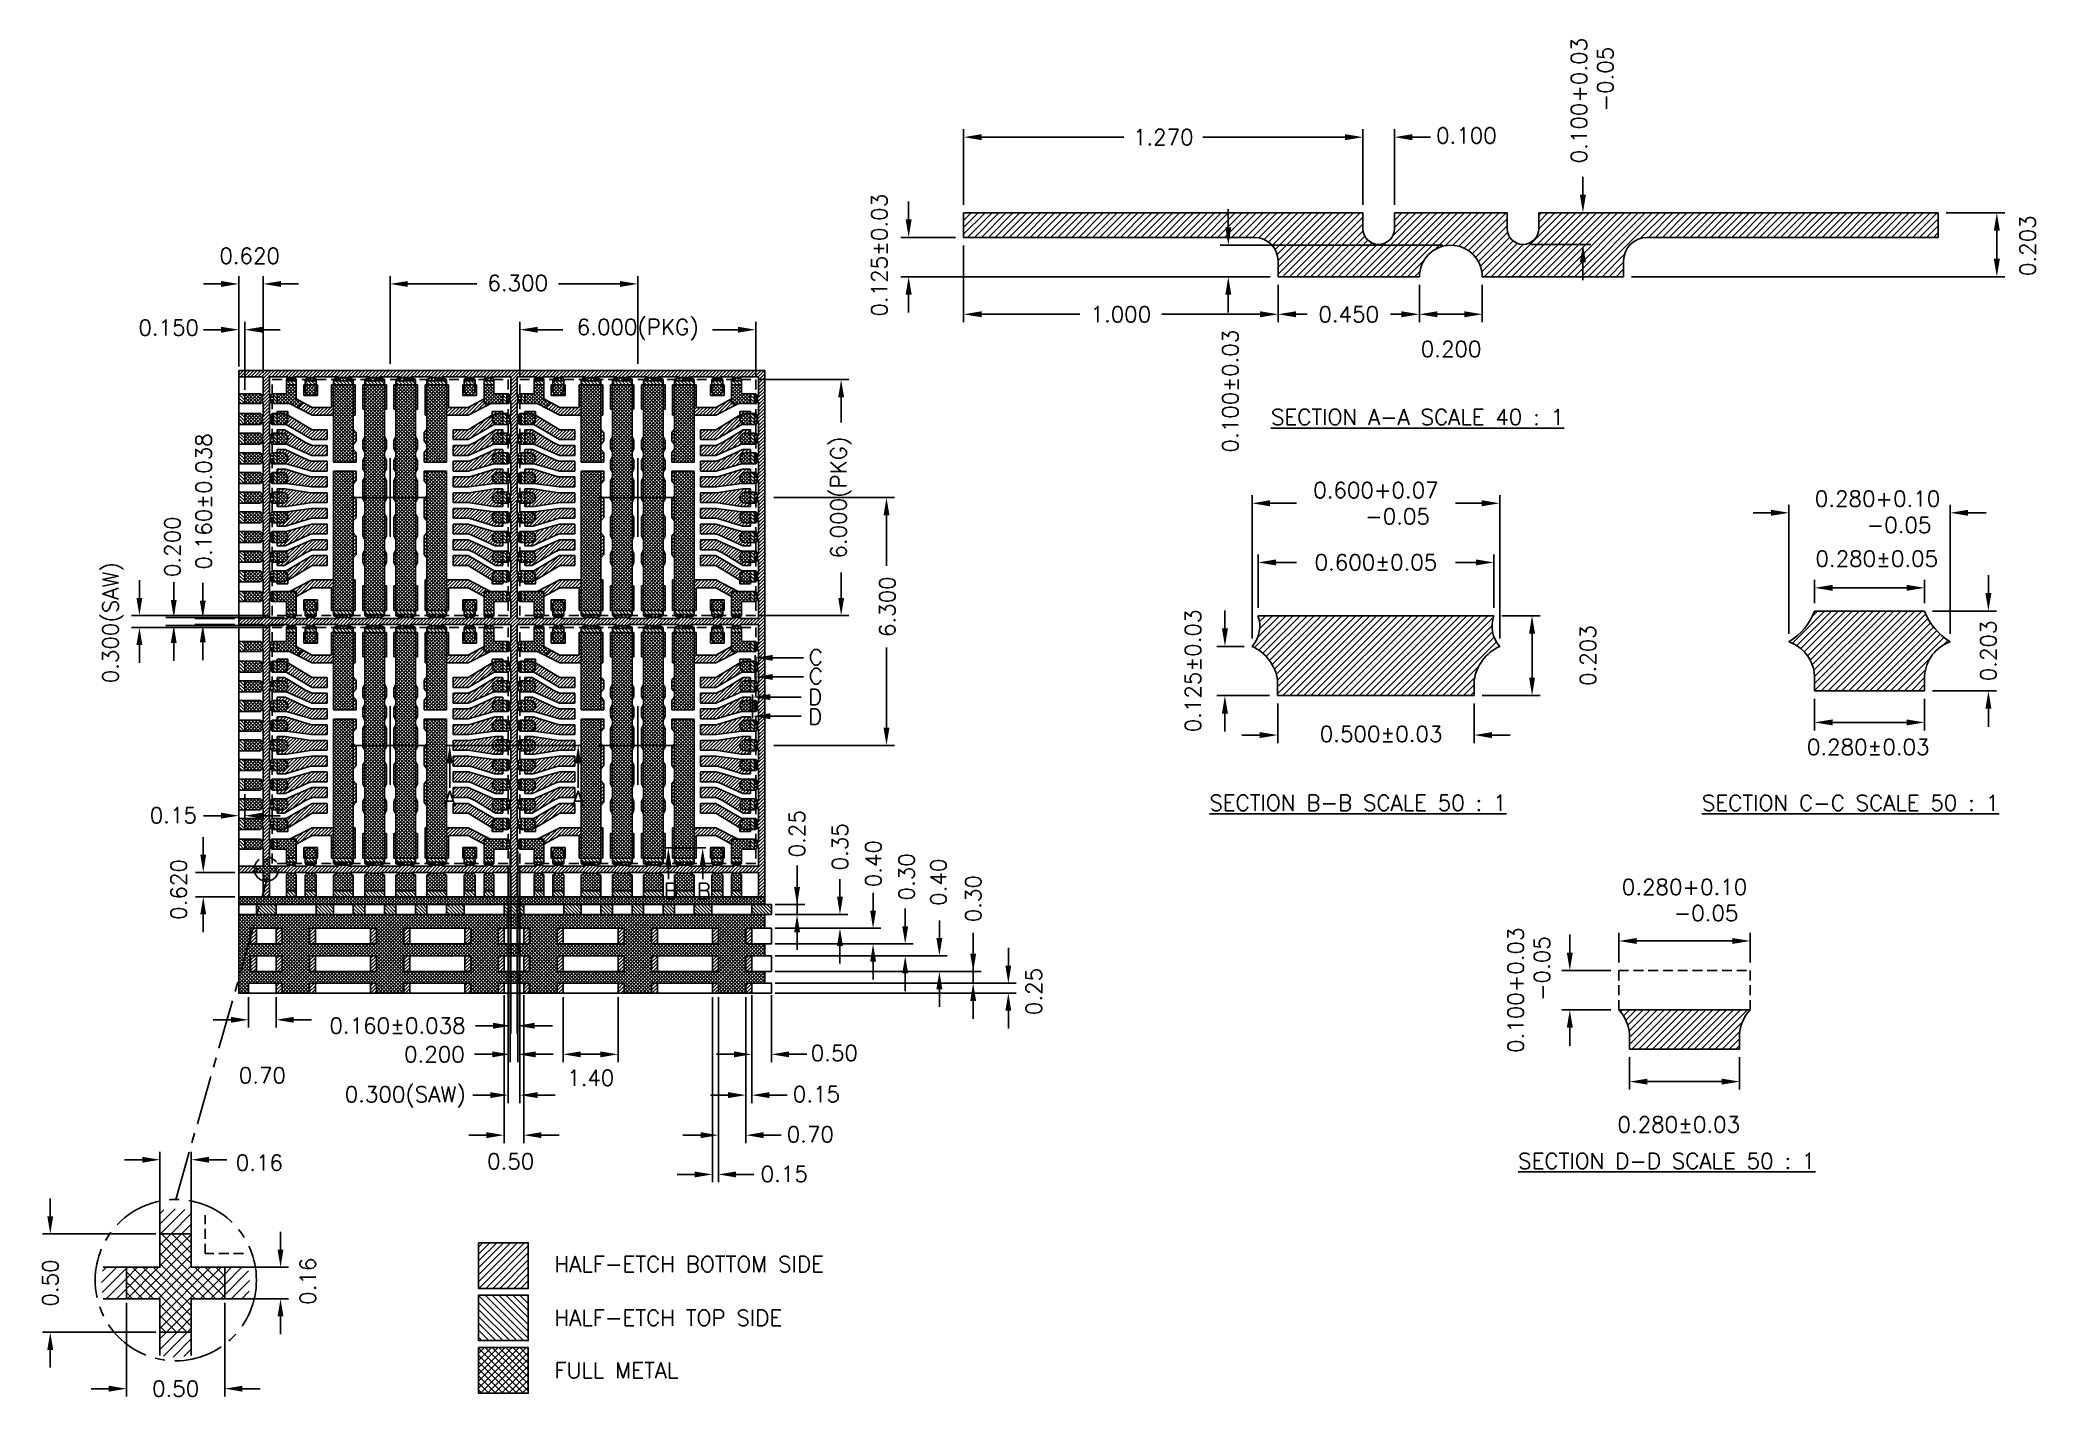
# Model space of a CAD drawing. Extents: x 227 to 481, y -322 to -150.
import ezdxf

# ---------------------------------------------------------------- set-up
doc = ezdxf.new("R2010")
doc.units = 0
doc.header["$LTSCALE"] = 5
doc.header["$MEASUREMENT"] = 0
doc.linetypes.add('CENTER', pattern=[2, 1.25, -0.25, 0.25, -0.25])
doc.linetypes.add('HIDDEN', pattern=[0.375, 0.25, -0.125])
doc.layers.get('0').update_dxf_attribs({"linetype": 'CONTINUOUS'})
doc.layers.get('DEFPOINTS').update_dxf_attribs({"linetype": 'CONTINUOUS'})
for name, color, linetype in [('CENTER', 1, 'CENTER'), ('DIM', 3, 'CONTINUOUS'), ('Full-metal', 254, 'CONTINUOUS'), ('half_bottom', 4, 'CONTINUOUS'), ('HIDDEN', 6, 'HIDDEN'), ('Layer1', 4, 'CONTINUOUS'), ('SECTION', 6, 'CONTINUOUS')]:
    doc.layers.add(name, color=color, linetype=linetype)
doc.styles.add('ROMANS', font='romans.shx', dxfattribs={"height": 2})
doc.dimstyles.new('DETAIL-Z', dxfattribs={"dimscale": 25, "dimtxt": 0.08, "dimasz": 0.09, "dimexe": 0.04, "dimexo": 0.02, "dimgap": 0.04, "dimtad": 0, "dimdec": 3, "dimlfac": 0.02, "dimzin": 0, "dimdsep": 46, "dimtxsty": 'ROMANS', "dimcen": 0.04, "dimadec": 0, "dimazin": 0, "dimtfac": 1, "dimtdec": 3, "dimtofl": 0, "dimtmove": 2, "dimatfit": 3, "dimfxl": 1, "dimtolj": 1, "dimtzin": 0, "dimarcsym": 0})
doc.dimstyles.new('FRAME', dxfattribs={"dimscale": 25, "dimtxt": 0.08, "dimasz": 0.09, "dimexe": 0.04, "dimexo": 0.02, "dimgap": 0.04, "dimtad": 0, "dimdec": 3, "dimlfac": 0.2, "dimzin": 0, "dimdsep": 46, "dimtxsty": 'ROMANS', "dimcen": 0.04, "dimadec": 0, "dimazin": 0, "dimtfac": 1, "dimtdec": 4, "dimtofl": 0, "dimtmove": 2, "dimatfit": 3, "dimfxl": 1, "dimtolj": 1, "dimtzin": 0, "dimarcsym": 0})
doc.dimstyles.new('SECTIONA-A', dxfattribs={"dimscale": 25.4, "dimtxt": 0.08, "dimasz": 0.09, "dimexe": 0.04, "dimexo": 0.04, "dimgap": 0.04, "dimtad": 0, "dimdec": 3, "dimlfac": 0.025, "dimzin": 0, "dimdsep": 46, "dimtxsty": 'ROMANS', "dimcen": 0.04, "dimadec": 0, "dimazin": 0, "dimtfac": 1, "dimtdec": 3, "dimtofl": 0, "dimtmove": 2, "dimatfit": 3, "dimfxl": 1, "dimtolj": 1, "dimtzin": 0, "dimarcsym": 0})
doc.dimstyles.new('SECTIONB-B', dxfattribs={"dimscale": 25.4, "dimtxt": 0.08, "dimasz": 0.09, "dimexe": 0.04, "dimexo": 0.04, "dimgap": 0.04, "dimtad": 0, "dimdec": 3, "dimlfac": 0.02, "dimzin": 0, "dimdsep": 46, "dimtxsty": 'ROMANS', "dimcen": 0.04, "dimadec": 0, "dimazin": 0, "dimtfac": 1, "dimtdec": 4, "dimtofl": 0, "dimtmove": 2, "dimatfit": 3, "dimfxl": 1, "dimtolj": 1, "dimtzin": 0, "dimarcsym": 0})
pattern_1 = [(45, (306.60664, 2221.389), (-0.22097087, 0.22097087), [])]
pattern_2 = [(45, (-5.51244, -20.11437), (-0.22097087, 0.22097087), [])]
pattern_3 = [(135, (0, -0.033), (-0.22097087, -0.22097087), []), (225, (0, -0.033), (0.22097087, -0.22097087), [])]
pattern_4 = [(135, (-5.51244, -20.11437), (-0.22097087, -0.22097087), []), (225, (-5.51244, -20.11437), (0.22097087, -0.22097087), [])]
pattern_5 = [(135, (265.59982, -101.2576), (-0.2209709, -0.2209709), [])]
pattern_6 = [(135, (265.59982, -101.2576), (-0.2209709, -0.2209709), []), (225, (265.59982, -101.2576), (0.2209709, -0.2209709), [])]
pattern_7 = [(45, (265.59982, -101.2576), (-0.2209709, 0.2209709), [])]
pattern_8 = [(135, (297.09982, -101.2576), (-0.2209709, -0.2209709), [])]
pattern_9 = [(135, (297.09982, -101.2576), (-0.2209709, -0.2209709), []), (225, (297.09982, -101.2576), (0.2209709, -0.2209709), [])]
pattern_10 = [(45, (297.09982, -101.2576), (-0.2209709, 0.2209709), [])]
pattern_11 = [(135, (297.09982, -132.7576), (-0.2209709, -0.2209709), [])]
pattern_12 = [(135, (297.09982, -132.7576), (-0.2209709, -0.2209709), []), (225, (297.09982, -132.7576), (0.2209709, -0.2209709), [])]
pattern_13 = [(45, (297.09982, -132.7576), (-0.2209709, 0.2209709), [])]
pattern_14 = [(135, (265.59982, -132.7576), (-0.2209709, -0.2209709), [])]
pattern_15 = [(135, (265.59982, -132.7576), (-0.2209709, -0.2209709), []), (225, (265.59982, -132.7576), (0.2209709, -0.2209709), [])]
pattern_16 = [(45, (265.59982, -132.7576), (-0.2209709, 0.2209709), [])]

msp = doc.modelspace()

# ---------------------------------------------------------------- texts
at = {"style": 'ROMANS'}
for s, p in [('%%USECTION A-A SCALE 40 : 1%%U', (383.847, -198.5283)), ('%%USECTION B-B SCALE 50 : 1%%U', (376.0059, -247.5697)), ('%%USECTION C-C SCALE 50 : 1%%U', (438.6696, -247.5772)), ('%%USECTION D-D SCALE 50 : 1%%U', (415.2934, -293.0966))]:
    msp.add_text(s, height=2, dxfattribs=at).set_placement(p)
at = {"layer": 'DIM', "char_height": 2, "attachment_point": 4, "style": 'ROMANS'}
for s, insert in [('C', (325.0357, -228.056)), ('C', (325.0357, -230.4649)), ('{\\Fromans.shx|c0;D}', (324.9791, -233.1194)), ('{\\Fromans.shx|c0;D}', (324.9791, -235.6143)), ('A', (278.6204, -246.0421)), ('{\\Fromans.shx|c0;B}', (306.6289, -257.7679)), ('{\\Fromans.shx|c0;B}', (310.8001, -257.7679))]:
    msp.add_mtext(s, dxfattribs=dict(at, insert=insert))
at = {"layer": 'DIM', "extrusion": (0, 0, -1), "insert": (296.4759, -246.0421), "char_height": 2, "attachment_point": 4, "text_direction": (-1, 0, 0), "style": 'ROMANS'}
msp.add_mtext('A', dxfattribs=at)
at = {"layer": 'Full-metal', "style": 'ROMANS'}
msp.add_text('FULL METAL', height=2, dxfattribs=at).set_placement((292.6972, -319.7361))
at = {"layer": 'Layer1', "style": 'ROMANS'}
msp.add_text('HALF-ETCH BOTTOM SIDE', height=2, dxfattribs=at).set_placement((292.6972, -306.2232))
at = {"layer": 'SECTION', "style": 'ROMANS'}
msp.add_text('HALF-ETCH TOP SIDE', height=2, dxfattribs=at).set_placement((292.6972, -313.0507))

# ---------------------------------------------------------------- blocks, each defined once
blk = doc.blocks.new('*D0')
at = {"layer": 'DEFPOINTS', "color": 0, "transparency": 16777216}
for p in [(513.01, 257.81), (483.01, 251.46), (513.01, 251.46)]:
    blk.add_point(p, dxfattribs=at)
at = {"layer": 'DIM', "color": 0, "lineweight": -2, "transparency": 16777216}
for p, q in [((483.01, 251.96), (483.01, 258.81)), ((485.26, 257.81), (488.49, 257.81)), ((510.76, 257.81), (507.53, 257.81)), ((513.01, 251.96), (513.01, 258.81))]:
    blk.add_line(p, q, dxfattribs=at)
at = {"layer": 'DIM', "color": 0, "transparency": 16777216}
for points in [[(485.26, 258.18), (485.26, 257.43), (483.01, 257.81)], [(510.76, 258.18), (510.76, 257.43), (513.01, 257.81)]]:
    blk.add_solid(points, dxfattribs=at)
at = {"layer": 'DIM', "color": 0, "transparency": 16777216, "insert": (498.01, 257.81), "char_height": 2, "attachment_point": 5, "style": 'ROMANS'}
blk.add_mtext('\\A1;6.000(PKG)', dxfattribs=at)
blk = doc.blocks.new('*D1')
at = {"layer": 'DEFPOINTS', "color": 0, "transparency": 16777216}
for p in [(498.01, 263.63), (466.51, 252.98), (498.01, 252.98)]:
    blk.add_point(p, dxfattribs=at)
at = {"layer": 'DIM', "color": 0, "lineweight": -2, "transparency": 16777216}
for p, q in [((466.51, 253.48), (466.51, 264.63)), ((498.01, 253.48), (498.01, 264.63)), ((468.76, 263.63), (477.55, 263.63)), ((495.76, 263.63), (487.93, 263.63))]:
    blk.add_line(p, q, dxfattribs=at)
at = {"layer": 'DIM', "color": 0, "transparency": 16777216}
for points in [[(468.76, 264), (468.76, 263.25), (466.51, 263.63)], [(495.76, 264), (495.76, 263.25), (498.01, 263.63)]]:
    blk.add_solid(points, dxfattribs=at)
at = {"layer": 'DIM', "color": 0, "transparency": 16777216, "insert": (482.74, 263.75), "char_height": 2, "attachment_point": 5, "style": 'ROMANS'}
blk.add_mtext('\\A1;6.300', dxfattribs=at)
blk = doc.blocks.new('*D2')
at = {"layer": 'DEFPOINTS', "color": 0, "transparency": 16777216}
for p in [(511.76, 173.46), (512.51, 173.71), (511.76, 160.49)]:
    blk.add_point(p, dxfattribs=at)
at = {"layer": 'DIM', "color": 0, "lineweight": -2, "transparency": 16777216}
for p, q in [((511.76, 172.96), (511.76, 159.49)), ((512.51, 173.21), (512.51, 159.49)), ((509.51, 160.49), (507.26, 160.49)), ((514.76, 160.49), (517.01, 160.49))]:
    blk.add_line(p, q, dxfattribs=at)
at = {"layer": 'DIM', "color": 0, "transparency": 16777216}
for points in [[(509.51, 160.87), (509.51, 160.12), (511.76, 160.49)], [(514.76, 160.87), (514.76, 160.12), (512.51, 160.49)]]:
    blk.add_solid(points, dxfattribs=at)
at = {"layer": 'DIM', "color": 0, "transparency": 16777216, "insert": (520.74, 160.61), "char_height": 2, "attachment_point": 5, "style": 'ROMANS'}
blk.add_mtext('\\A1;0.15', dxfattribs=at)
blk = doc.blocks.new('*D3')
at = {"layer": 'DEFPOINTS', "color": 0, "transparency": 16777216}
for p in [(512.51, 173.71), (515.01, 173.71), (515.01, 165.68)]:
    blk.add_point(p, dxfattribs=at)
at = {"layer": 'DIM', "color": 0, "lineweight": -2, "transparency": 16777216}
for p, q in [((512.51, 173.21), (512.51, 164.68)), ((515.01, 173.21), (515.01, 164.68)), ((510.26, 165.68), (508.01, 165.68)), ((517.26, 165.68), (519.51, 165.68))]:
    blk.add_line(p, q, dxfattribs=at)
at = {"layer": 'DIM', "color": 0, "transparency": 16777216}
for points in [[(510.26, 166.05), (510.26, 165.3), (512.51, 165.68)], [(517.26, 166.05), (517.26, 165.3), (515.01, 165.68)]]:
    blk.add_solid(points, dxfattribs=at)
at = {"layer": 'DIM', "color": 0, "transparency": 16777216, "insert": (523.02, 165.85), "char_height": 2, "attachment_point": 5, "style": 'ROMANS'}
blk.add_mtext('\\A1;0.50', dxfattribs=at)
blk = doc.blocks.new('*D4')
at = {"layer": 'DEFPOINTS', "color": 0, "transparency": 16777216}
for p in [(515.01, 183.46), (523.73, 183.46), (515.01, 181.71)]:
    blk.add_point(p, dxfattribs=at)
at = {"layer": 'DIM', "color": 0, "lineweight": -2, "transparency": 16777216}
for p, q in [((523.73, 185.71), (523.73, 187.96)), ((515.51, 183.46), (524.73, 183.46)), ((515.51, 181.71), (524.73, 181.71)), ((523.73, 179.46), (523.73, 177.21))]:
    blk.add_line(p, q, dxfattribs=at)
at = {"layer": 'DIM', "color": 0, "transparency": 16777216}
for points in [[(523.36, 185.71), (524.11, 185.71), (523.73, 183.46)], [(523.36, 179.46), (524.11, 179.46), (523.73, 181.71)]]:
    blk.add_solid(points, dxfattribs=at)
at = {"layer": 'DIM', "color": 0, "transparency": 16777216, "insert": (523.73, 192.06), "char_height": 2, "attachment_point": 5, "rotation": 90, "style": 'ROMANS'}
blk.add_mtext('\\A1;0.35', dxfattribs=at)
blk = doc.blocks.new('*D5')
at = {"layer": 'DEFPOINTS', "color": 0, "transparency": 16777216}
for p in [(488.51, 173.46), (495.51, 173.46), (495.51, 165.68)]:
    blk.add_point(p, dxfattribs=at)
at = {"layer": 'DIM', "color": 0, "lineweight": -2, "transparency": 16777216}
for p, q in [((488.51, 172.96), (488.51, 164.68)), ((495.51, 172.96), (495.51, 164.68)), ((490.76, 165.68), (493.26, 165.68))]:
    blk.add_line(p, q, dxfattribs=at)
at = {"layer": 'DIM', "color": 0, "transparency": 16777216}
for points in [[(490.76, 166.05), (490.76, 165.3), (488.51, 165.68)], [(493.26, 166.05), (493.26, 165.3), (495.51, 165.68)]]:
    blk.add_solid(points, dxfattribs=at)
at = {"layer": 'DIM', "color": 0, "transparency": 16777216, "insert": (492.03, 162.69), "char_height": 2, "attachment_point": 5, "style": 'ROMANS'}
blk.add_mtext('\\A1;1.40', dxfattribs=at)
blk = doc.blocks.new('*D6')
at = {"layer": 'DEFPOINTS', "color": 0, "transparency": 16777216}
for p in [(481.01, 173.71), (483.51, 173.71), (483.51, 155.4)]:
    blk.add_point(p, dxfattribs=at)
at = {"layer": 'DIM', "color": 0, "lineweight": -2, "transparency": 16777216}
for p, q in [((481.01, 173.21), (481.01, 154.4)), ((483.51, 173.21), (483.51, 154.4)), ((478.76, 155.4), (476.51, 155.4)), ((485.76, 155.4), (488.01, 155.4))]:
    blk.add_line(p, q, dxfattribs=at)
at = {"layer": 'DIM', "color": 0, "transparency": 16777216}
for points in [[(478.76, 155.78), (478.76, 155.03), (481.01, 155.4)], [(485.76, 155.78), (485.76, 155.03), (483.51, 155.4)]]:
    blk.add_solid(points, dxfattribs=at)
at = {"layer": 'DIM', "color": 0, "transparency": 16777216, "insert": (481.85, 152.07), "char_height": 2, "attachment_point": 5, "style": 'ROMANS'}
blk.add_mtext('\\A1;0.50', dxfattribs=at)
blk = doc.blocks.new('*D7')
at = {"layer": 'DEFPOINTS', "color": 0, "transparency": 16777216}
for p in [(453.52, 221.21), (438.99, 220.21), (453.52, 220.21)]:
    blk.add_point(p, dxfattribs=at)
at = {"layer": 'DIM', "color": 0, "lineweight": -2, "transparency": 16777216}
for p, q in [((438.99, 223.46), (438.99, 225.71)), ((453.02, 221.21), (437.99, 221.21)), ((453.02, 220.21), (437.99, 220.21)), ((438.99, 217.96), (438.99, 215.71))]:
    blk.add_line(p, q, dxfattribs=at)
at = {"layer": 'DIM', "color": 0, "transparency": 16777216}
for points in [[(438.61, 223.46), (439.36, 223.46), (438.99, 221.21)], [(438.61, 217.96), (439.36, 217.96), (438.99, 220.21)]]:
    blk.add_solid(points, dxfattribs=at)
at = {"layer": 'DIM', "color": 0, "transparency": 16777216, "insert": (438.82, 230.22), "char_height": 2, "attachment_point": 5, "rotation": 90, "style": 'ROMANS'}
blk.add_mtext('\\A1;0.200', dxfattribs=at)
blk = doc.blocks.new('*D8')
at = {"layer": 'DEFPOINTS', "color": 0, "transparency": 16777216}
for p in [(451.51, 221.46), (434.62, 219.96), (451.51, 219.96)]:
    blk.add_point(p, dxfattribs=at)
at = {"layer": 'DIM', "color": 0, "lineweight": -2, "transparency": 16777216}
for p, q in [((434.62, 223.71), (434.62, 225.96)), ((451.01, 221.46), (433.62, 221.46)), ((451.01, 219.96), (433.62, 219.96)), ((434.62, 217.71), (434.62, 215.46))]:
    blk.add_line(p, q, dxfattribs=at)
at = {"layer": 'DIM', "color": 0, "transparency": 16777216}
for points in [[(434.24, 223.71), (434.99, 223.71), (434.62, 221.46)], [(434.24, 217.71), (434.99, 217.71), (434.62, 219.96)]]:
    blk.add_solid(points, dxfattribs=at)
at = {"layer": 'DIM', "color": 0, "transparency": 16777216, "insert": (431.27, 220.56), "char_height": 2, "attachment_point": 5, "rotation": 90, "style": 'ROMANS'}
blk.add_mtext('\\A1;0.300(SAW)', dxfattribs=at)
blk = doc.blocks.new('*D9')
at = {"layer": 'DEFPOINTS', "color": 0, "transparency": 16777216}
for p in [(513.01, 251.46), (513.01, 221.46), (523.88, 221.46)]:
    blk.add_point(p, dxfattribs=at)
at = {"layer": 'DIM', "color": 0, "lineweight": -2, "transparency": 16777216}
for p, q in [((513.51, 251.46), (524.88, 251.46)), ((523.88, 249.21), (523.88, 245.99)), ((523.88, 223.71), (523.88, 226.94)), ((513.51, 221.46), (524.88, 221.46))]:
    blk.add_line(p, q, dxfattribs=at)
at = {"layer": 'DIM', "color": 0, "transparency": 16777216}
for points in [[(523.51, 249.21), (524.26, 249.21), (523.88, 251.46)], [(523.51, 223.71), (524.26, 223.71), (523.88, 221.46)]]:
    blk.add_solid(points, dxfattribs=at)
at = {"layer": 'DIM', "color": 0, "transparency": 16777216, "insert": (523.88, 236.46), "char_height": 2, "attachment_point": 5, "rotation": 90, "style": 'ROMANS'}
blk.add_mtext('\\A1;6.000(PKG)', dxfattribs=at)
blk = doc.blocks.new('*D10')
at = {"layer": 'DEFPOINTS', "color": 0, "transparency": 16777216}
for p in [(514.83, 236.46), (514.83, 204.96), (529.65, 204.96)]:
    blk.add_point(p, dxfattribs=at)
at = {"layer": 'DIM', "color": 0, "lineweight": -2, "transparency": 16777216}
for p, q in [((515.33, 236.46), (530.65, 236.46)), ((529.65, 234.21), (529.65, 227.78)), ((529.65, 207.21), (529.65, 217.4)), ((515.33, 204.96), (530.65, 204.96))]:
    blk.add_line(p, q, dxfattribs=at)
at = {"layer": 'DIM', "color": 0, "transparency": 16777216}
for points in [[(529.28, 234.21), (530.03, 234.21), (529.65, 236.46)], [(529.28, 207.21), (530.03, 207.21), (529.65, 204.96)]]:
    blk.add_solid(points, dxfattribs=at)
at = {"layer": 'DIM', "color": 0, "transparency": 16777216, "insert": (529.76, 222.59), "char_height": 2, "attachment_point": 5, "rotation": 90, "style": 'ROMANS'}
blk.add_mtext('\\A1;6.300', dxfattribs=at)
blk = doc.blocks.new('*D11')
at = {"layer": 'DEFPOINTS', "color": 0, "transparency": 16777216}
for p in [(481.51, 189.96), (483.01, 189.96), (481.51, 160.49)]:
    blk.add_point(p, dxfattribs=at)
at = {"layer": 'DIM', "color": 0, "lineweight": -2, "transparency": 16777216}
for p, q in [((481.51, 189.46), (481.51, 159.49)), ((483.01, 189.46), (483.01, 159.49)), ((479.26, 160.49), (477.01, 160.49)), ((485.26, 160.49), (487.51, 160.49))]:
    blk.add_line(p, q, dxfattribs=at)
at = {"layer": 'DIM', "color": 0, "transparency": 16777216}
for points in [[(479.26, 160.87), (479.26, 160.12), (481.51, 160.49)], [(485.26, 160.87), (485.26, 160.12), (483.01, 160.49)]]:
    blk.add_solid(points, dxfattribs=at)
at = {"layer": 'DIM', "color": 0, "transparency": 16777216, "insert": (468.45, 160.27), "char_height": 2, "attachment_point": 5, "style": 'ROMANS'}
blk.add_mtext('\\A1;0.300(SAW)', dxfattribs=at)
blk = doc.blocks.new('*D12')
at = {"layer": 'DEFPOINTS', "color": 0, "transparency": 16777216}
for p in [(481.76, 191.97), (482.76, 191.97), (481.76, 165.68)]:
    blk.add_point(p, dxfattribs=at)
at = {"layer": 'DIM', "color": 0, "lineweight": -2, "transparency": 16777216}
for p, q in [((481.76, 191.47), (481.76, 164.68)), ((482.76, 191.47), (482.76, 164.68)), ((479.51, 165.68), (477.26, 165.68)), ((485.01, 165.68), (487.26, 165.68))]:
    blk.add_line(p, q, dxfattribs=at)
at = {"layer": 'DIM', "color": 0, "transparency": 16777216}
for points in [[(479.51, 166.05), (479.51, 165.3), (481.76, 165.68)], [(485.01, 166.05), (485.01, 165.3), (482.76, 165.68)]]:
    blk.add_solid(points, dxfattribs=at)
at = {"layer": 'DIM', "color": 0, "transparency": 16777216, "insert": (472.14, 165.68), "char_height": 2, "attachment_point": 5, "style": 'ROMANS'}
blk.add_mtext('\\A1;0.200', dxfattribs=at)
blk = doc.blocks.new('*D13')
at = {"layer": 'DEFPOINTS', "color": 0, "transparency": 16777216}
for p in [(447.26, 263.63), (447.26, 252.71), (450.36, 251.81)]:
    blk.add_point(p, dxfattribs=at)
at = {"layer": 'DIM', "color": 0, "lineweight": -2, "transparency": 16777216}
for p, q in [((447.26, 253.21), (447.26, 264.63)), ((450.36, 252.31), (450.36, 264.63)), ((445.01, 263.63), (442.76, 263.63)), ((452.61, 263.63), (454.86, 263.63))]:
    blk.add_line(p, q, dxfattribs=at)
at = {"layer": 'DIM', "color": 0, "transparency": 16777216}
for points in [[(445.01, 264), (445.01, 263.25), (447.26, 263.63)], [(452.61, 264), (452.61, 263.25), (450.36, 263.63)]]:
    blk.add_solid(points, dxfattribs=at)
at = {"layer": 'DIM', "color": 0, "transparency": 16777216, "insert": (448.64, 267.2), "char_height": 2, "attachment_point": 5, "style": 'ROMANS'}
blk.add_mtext('\\A1;0.620', dxfattribs=at)
blk = doc.blocks.new('*D14')
at = {"layer": 'DEFPOINTS', "color": 0, "transparency": 16777216}
for p in [(447.26, 188.81), (442.74, 185.71), (447.26, 185.71)]:
    blk.add_point(p, dxfattribs=at)
at = {"layer": 'DIM', "color": 0, "lineweight": -2, "transparency": 16777216}
for p, q in [((442.74, 191.06), (442.74, 193.31)), ((446.76, 188.81), (441.74, 188.81)), ((446.76, 185.71), (441.74, 185.71)), ((442.74, 183.46), (442.74, 181.21))]:
    blk.add_line(p, q, dxfattribs=at)
at = {"layer": 'DIM', "color": 0, "transparency": 16777216}
for points in [[(442.36, 191.06), (443.11, 191.06), (442.74, 188.81)], [(442.36, 183.46), (443.11, 183.46), (442.74, 185.71)]]:
    blk.add_solid(points, dxfattribs=at)
at = {"layer": 'DIM', "color": 0, "transparency": 16777216, "insert": (439.61, 186.64), "char_height": 2, "attachment_point": 5, "rotation": 90, "style": 'ROMANS'}
blk.add_mtext('\\A1;0.620', dxfattribs=at)
blk = doc.blocks.new('*D15')
at = {"layer": 'DEFPOINTS', "color": 0, "transparency": 16777216}
for p in [(507.51, 173.46), (508.26, 173.46), (507.51, 150.41)]:
    blk.add_point(p, dxfattribs=at)
at = {"layer": 'DIM', "color": 0, "lineweight": -2, "transparency": 16777216}
for p, q in [((507.51, 172.96), (507.51, 149.41)), ((508.26, 172.96), (508.26, 149.41)), ((505.26, 150.41), (503.01, 150.41)), ((510.51, 150.41), (512.76, 150.41))]:
    blk.add_line(p, q, dxfattribs=at)
at = {"layer": 'DIM', "color": 0, "transparency": 16777216}
for points in [[(505.26, 150.78), (505.26, 150.03), (507.51, 150.41)], [(510.51, 150.78), (510.51, 150.03), (508.26, 150.41)]]:
    blk.add_solid(points, dxfattribs=at)
at = {"layer": 'DIM', "color": 0, "transparency": 16777216, "insert": (516.64, 150.47), "char_height": 2, "attachment_point": 5, "style": 'ROMANS'}
blk.add_mtext('\\A1;0.15', dxfattribs=at)
blk = doc.blocks.new('*D16')
at = {"layer": 'DEFPOINTS', "color": 0, "transparency": 16777216}
for p in [(508.26, 173.46), (511.76, 173.46), (511.76, 155.4)]:
    blk.add_point(p, dxfattribs=at)
at = {"layer": 'DIM', "color": 0, "lineweight": -2, "transparency": 16777216}
for p, q in [((508.26, 172.96), (508.26, 154.4)), ((511.76, 172.96), (511.76, 154.4)), ((506.01, 155.4), (503.76, 155.4)), ((514.01, 155.4), (516.26, 155.4))]:
    blk.add_line(p, q, dxfattribs=at)
at = {"layer": 'DIM', "color": 0, "transparency": 16777216}
for points in [[(506.01, 155.78), (506.01, 155.03), (508.26, 155.4)], [(514.01, 155.78), (514.01, 155.03), (511.76, 155.4)]]:
    blk.add_solid(points, dxfattribs=at)
at = {"layer": 'DIM', "color": 0, "transparency": 16777216, "insert": (519.97, 155.5), "char_height": 2, "attachment_point": 5, "style": 'ROMANS'}
blk.add_mtext('\\A1;0.70', dxfattribs=at)
blk = doc.blocks.new('*D17')
at = {"layer": 'DEFPOINTS', "color": 0, "transparency": 16777216}
for p in [(515.01, 181.71), (527.94, 181.71), (515.01, 179.71)]:
    blk.add_point(p, dxfattribs=at)
at = {"layer": 'DIM', "color": 0, "lineweight": -2, "transparency": 16777216}
for p, q in [((527.94, 183.96), (527.94, 186.21)), ((515.51, 181.71), (528.94, 181.71)), ((515.51, 179.71), (528.94, 179.71)), ((527.94, 177.46), (527.94, 175.21))]:
    blk.add_line(p, q, dxfattribs=at)
at = {"layer": 'DIM', "color": 0, "transparency": 16777216}
for points in [[(527.57, 183.96), (528.32, 183.96), (527.94, 181.71)], [(527.57, 177.46), (528.32, 177.46), (527.94, 179.71)]]:
    blk.add_solid(points, dxfattribs=at)
at = {"layer": 'DIM', "color": 0, "transparency": 16777216, "insert": (527.99, 189.91), "char_height": 2, "attachment_point": 5, "rotation": 90, "style": 'ROMANS'}
blk.add_mtext('\\A1;0.40', dxfattribs=at)
blk = doc.blocks.new('*D18')
at = {"layer": 'DEFPOINTS', "color": 0, "transparency": 16777216}
for p in [(515.01, 179.71), (515.01, 178.21), (532.03, 178.21)]:
    blk.add_point(p, dxfattribs=at)
at = {"layer": 'DIM', "color": 0, "lineweight": -2, "transparency": 16777216}
for p, q in [((532.03, 181.96), (532.03, 184.21)), ((515.51, 179.71), (533.03, 179.71)), ((515.51, 178.21), (533.03, 178.21)), ((532.03, 175.96), (532.03, 173.71))]:
    blk.add_line(p, q, dxfattribs=at)
at = {"layer": 'DIM', "color": 0, "transparency": 16777216}
for points in [[(531.66, 181.96), (532.41, 181.96), (532.03, 179.71)], [(531.66, 175.96), (532.41, 175.96), (532.03, 178.21)]]:
    blk.add_solid(points, dxfattribs=at)
at = {"layer": 'DIM', "color": 0, "transparency": 16777216, "insert": (532.2, 188.24), "char_height": 2, "attachment_point": 5, "rotation": 90, "style": 'ROMANS'}
blk.add_mtext('\\A1;0.30', dxfattribs=at)
blk = doc.blocks.new('*D19')
at = {"layer": 'DEFPOINTS', "color": 0, "transparency": 16777216}
for p in [(515.01, 178.21), (536.38, 178.21), (515.01, 176.21)]:
    blk.add_point(p, dxfattribs=at)
at = {"layer": 'DIM', "color": 0, "lineweight": -2, "transparency": 16777216}
for p, q in [((536.38, 180.46), (536.38, 182.71)), ((515.51, 178.21), (537.38, 178.21)), ((515.51, 176.21), (537.38, 176.21)), ((536.38, 173.96), (536.38, 171.71))]:
    blk.add_line(p, q, dxfattribs=at)
at = {"layer": 'DIM', "color": 0, "transparency": 16777216}
for points in [[(536, 180.46), (536.75, 180.46), (536.38, 178.21)], [(536, 173.96), (536.75, 173.96), (536.38, 176.21)]]:
    blk.add_solid(points, dxfattribs=at)
at = {"layer": 'DIM', "color": 0, "transparency": 16777216, "insert": (536.26, 187.56), "char_height": 2, "attachment_point": 5, "rotation": 90, "style": 'ROMANS'}
blk.add_mtext('\\A1;0.40', dxfattribs=at)
blk = doc.blocks.new('*D20')
at = {"layer": 'DEFPOINTS', "color": 0, "transparency": 16777216}
for p in [(515.01, 176.21), (515.01, 174.71), (540.68, 174.71)]:
    blk.add_point(p, dxfattribs=at)
at = {"layer": 'DIM', "color": 0, "lineweight": -2, "transparency": 16777216}
for p, q in [((540.68, 181.14), (540.68, 176.21)), ((540.68, 178.46), (540.68, 180.71)), ((515.51, 176.21), (541.68, 176.21)), ((540.68, 176.21), (540.68, 174.71)), ((515.51, 174.71), (541.68, 174.71)), ((540.68, 172.46), (540.68, 170.21))]:
    blk.add_line(p, q, dxfattribs=at)
at = {"layer": 'DIM', "color": 0, "transparency": 16777216}
for points in [[(540.3, 178.46), (541.05, 178.46), (540.68, 176.21)], [(540.3, 172.46), (541.05, 172.46), (540.68, 174.71)]]:
    blk.add_solid(points, dxfattribs=at)
at = {"layer": 'DIM', "color": 0, "transparency": 16777216, "insert": (540.68, 185.47), "char_height": 2, "attachment_point": 5, "rotation": 90, "style": 'ROMANS'}
blk.add_mtext('\\A1;0.30', dxfattribs=at)
blk = doc.blocks.new('*D21')
at = {"layer": 'DEFPOINTS', "color": 0, "transparency": 16777216}
for p in [(515.01, 174.71), (515.01, 173.46), (545.15, 173.46)]:
    blk.add_point(p, dxfattribs=at)
at = {"layer": 'DIM', "color": 0, "lineweight": -2, "transparency": 16777216}
for p, q in [((545.15, 176.96), (545.15, 179.21)), ((515.51, 174.71), (546.15, 174.71)), ((515.51, 173.46), (546.15, 173.46)), ((545.15, 171.21), (545.15, 168.96))]:
    blk.add_line(p, q, dxfattribs=at)
at = {"layer": 'DIM', "color": 0, "transparency": 16777216}
for points in [[(544.77, 176.96), (545.52, 176.96), (545.15, 174.71)], [(544.77, 171.21), (545.52, 171.21), (545.15, 173.46)]]:
    blk.add_solid(points, dxfattribs=at)
at = {"layer": 'DIM', "color": 0, "transparency": 16777216, "insert": (548.39, 173.66), "char_height": 2, "attachment_point": 5, "rotation": 90, "style": 'ROMANS'}
blk.add_mtext('\\A1;0.25', dxfattribs=at)
blk = doc.blocks.new('*D22')
at = {"layer": 'DEFPOINTS', "color": 0, "transparency": 16777216}
for p in [(447.26, 257.81), (447.26, 252.61), (448.01, 249.66)]:
    blk.add_point(p, dxfattribs=at)
at = {"layer": 'DIM', "color": 0, "lineweight": -2, "transparency": 16777216}
for p, q in [((445.01, 257.81), (442.76, 257.81)), ((447.26, 253.11), (447.26, 258.81)), ((448.01, 250.16), (448.01, 258.81)), ((450.26, 257.81), (452.51, 257.81))]:
    blk.add_line(p, q, dxfattribs=at)
at = {"layer": 'DIM', "color": 0, "transparency": 16777216}
for points in [[(445.01, 258.18), (445.01, 257.43), (447.26, 257.81)], [(450.26, 258.18), (450.26, 257.43), (448.01, 257.81)]]:
    blk.add_solid(points, dxfattribs=at)
at = {"layer": 'DIM', "color": 0, "transparency": 16777216, "insert": (438.34, 258.08), "char_height": 2, "attachment_point": 5, "style": 'ROMANS'}
blk.add_mtext('\\A1;0.150', dxfattribs=at)
blk = doc.blocks.new('*D23')
at = {"layer": 'DEFPOINTS', "color": 0, "transparency": 16777216}
for p in [(442.68, 220.31), (447.26, 221.11), (447.26, 220.31)]:
    blk.add_point(p, dxfattribs=at)
at = {"layer": 'DIM', "color": 0, "lineweight": -2, "transparency": 16777216}
for p, q in [((442.68, 223.36), (442.68, 225.61)), ((446.76, 221.11), (441.68, 221.11)), ((446.76, 220.31), (441.68, 220.31)), ((442.68, 218.06), (442.68, 215.81))]:
    blk.add_line(p, q, dxfattribs=at)
at = {"layer": 'DIM', "color": 0, "transparency": 16777216}
for points in [[(442.3, 223.36), (443.05, 223.36), (442.68, 221.11)], [(442.3, 218.06), (443.05, 218.06), (442.68, 220.31)]]:
    blk.add_solid(points, dxfattribs=at)
at = {"layer": 'DIM', "color": 0, "transparency": 16777216, "insert": (442.79, 235.98), "char_height": 2, "attachment_point": 5, "rotation": 90, "style": 'ROMANS'}
blk.add_mtext('\\A1;0.160%%p0.038', dxfattribs=at)
blk = doc.blocks.new('*D24')
at = {"layer": 'DEFPOINTS', "color": 0, "transparency": 16777216}
for p in [(481.86, 185.71), (482.66, 185.71), (481.86, 169.31)]:
    blk.add_point(p, dxfattribs=at)
at = {"layer": 'DIM', "color": 0, "lineweight": -2, "transparency": 16777216}
for p, q in [((481.86, 185.21), (481.86, 168.31)), ((482.66, 185.21), (482.66, 168.31)), ((479.61, 169.31), (477.36, 169.31)), ((484.91, 169.31), (487.16, 169.31))]:
    blk.add_line(p, q, dxfattribs=at)
at = {"layer": 'DIM', "color": 0, "transparency": 16777216}
for points in [[(479.61, 169.69), (479.61, 168.94), (481.86, 169.31)], [(484.91, 169.69), (484.91, 168.94), (482.66, 169.31)]]:
    blk.add_solid(points, dxfattribs=at)
at = {"layer": 'DIM', "color": 0, "transparency": 16777216, "insert": (467.45, 169.33), "char_height": 2, "attachment_point": 5, "style": 'ROMANS'}
blk.add_mtext('\\A1;0.160%%p0.038', dxfattribs=at)
blk = doc.blocks.new('*D25')
at = {"layer": 'DEFPOINTS', "color": 0, "transparency": 16777216}
for p in [(515.01, 184.71), (515.01, 183.46), (518.27, 183.46)]:
    blk.add_point(p, dxfattribs=at)
at = {"layer": 'DIM', "color": 0, "lineweight": -2, "transparency": 16777216}
for p, q in [((518.27, 189.67), (518.27, 184.71)), ((518.27, 186.96), (518.27, 189.21)), ((515.51, 184.71), (519.27, 184.71)), ((515.51, 183.46), (519.27, 183.46)), ((518.27, 184.71), (518.27, 183.46)), ((518.27, 181.21), (518.27, 178.96))]:
    blk.add_line(p, q, dxfattribs=at)
at = {"layer": 'DIM', "color": 0, "transparency": 16777216}
for points in [[(517.9, 186.96), (518.65, 186.96), (518.27, 184.71)], [(517.9, 181.21), (518.65, 181.21), (518.27, 183.46)]]:
    blk.add_solid(points, dxfattribs=at)
at = {"layer": 'DIM', "color": 0, "transparency": 16777216, "insert": (518.27, 193.72), "char_height": 2, "attachment_point": 5, "rotation": 90, "style": 'ROMANS'}
blk.add_mtext('\\A1;0.25', dxfattribs=at)
blk = doc.blocks.new('*D26')
at = {"layer": 'DEFPOINTS', "color": 0, "transparency": 16777216}
for p in [(448.51, 173.46), (452.01, 173.46), (452.01, 170.07)]:
    blk.add_point(p, dxfattribs=at)
at = {"layer": 'DIM', "color": 0, "lineweight": -2, "transparency": 16777216}
for p, q in [((448.51, 172.96), (448.51, 169.07)), ((452.01, 172.96), (452.01, 169.07)), ((446.26, 170.07), (444.01, 170.07)), ((454.26, 170.07), (456.51, 170.07))]:
    blk.add_line(p, q, dxfattribs=at)
at = {"layer": 'DIM', "color": 0, "transparency": 16777216}
for points in [[(446.26, 170.44), (446.26, 169.69), (448.51, 170.07)], [(454.26, 170.44), (454.26, 169.69), (452.01, 170.07)]]:
    blk.add_solid(points, dxfattribs=at)
at = {"layer": 'DIM', "color": 0, "transparency": 16777216, "insert": (450.26, 163), "char_height": 2, "attachment_point": 5, "style": 'ROMANS'}
blk.add_mtext('\\A1;0.70', dxfattribs=at)
blk = doc.blocks.new('*D27')
at = {"layer": 'DEFPOINTS', "color": 0, "transparency": 16777216}
for p in [(606.91, 228.22), (576.91, 221.45), (606.91, 221.45)]:
    blk.add_point(p, dxfattribs=at)
at = {"layer": 'DIM', "color": 0, "lineweight": -2, "transparency": 16777216}
for p, q in [((576.91, 222.46), (576.91, 229.23)), ((606.91, 222.46), (606.91, 229.23)), ((579.19, 228.22), (581.8, 228.22)), ((604.62, 228.22), (602.02, 228.22))]:
    blk.add_line(p, q, dxfattribs=at)
at = {"layer": 'DIM', "color": 0, "transparency": 16777216}
for points in [[(579.19, 228.6), (579.19, 227.84), (576.91, 228.22)], [(604.62, 228.6), (604.62, 227.84), (606.91, 228.22)]]:
    blk.add_solid(points, dxfattribs=at)
at = {"layer": 'DIM', "color": 0, "transparency": 16777216, "insert": (591.91, 228.22), "char_height": 2, "attachment_point": 5, "style": 'ROMANS'}
blk.add_mtext('\\A1;0.600%%p0.05', dxfattribs=at)
blk = doc.blocks.new('*D28')
at = {"layer": 'DEFPOINTS', "color": 0, "transparency": 16777216}
for p in [(579.41, 211.3), (604.41, 211.3), (604.41, 206.27)]:
    blk.add_point(p, dxfattribs=at)
at = {"layer": 'DIM', "color": 0, "lineweight": -2, "transparency": 16777216}
for p, q in [((579.41, 210.28), (579.41, 205.25)), ((604.41, 210.28), (604.41, 205.25)), ((577.12, 206.27), (574.84, 206.27)), ((606.69, 206.27), (608.98, 206.27))]:
    blk.add_line(p, q, dxfattribs=at)
at = {"layer": 'DIM', "color": 0, "transparency": 16777216}
for points in [[(577.12, 206.65), (577.12, 205.88), (579.41, 206.27)], [(606.69, 206.65), (606.69, 205.88), (604.41, 206.27)]]:
    blk.add_solid(points, dxfattribs=at)
at = {"layer": 'DIM', "color": 0, "transparency": 16777216, "insert": (592.57, 206.42), "char_height": 2, "attachment_point": 5, "style": 'ROMANS'}
blk.add_mtext('\\A1;0.500%%p0.03', dxfattribs=at)
blk = doc.blocks.new('*D29')
at = {"layer": 'DEFPOINTS', "color": 0, "transparency": 16777216}
for p in [(607.66, 235.74), (576.16, 217.55), (607.66, 217.55)]:
    blk.add_point(p, dxfattribs=at)
at = {"layer": 'DIM', "color": 0, "lineweight": -2, "transparency": 16777216}
for p, q in [((576.16, 218.56), (576.16, 236.76)), ((607.66, 218.56), (607.66, 236.76)), ((578.44, 235.74), (581.8, 235.74)), ((605.37, 235.74), (602.02, 235.74))]:
    blk.add_line(p, q, dxfattribs=at)
at = {"layer": 'DIM', "color": 0, "transparency": 16777216}
for points in [[(578.44, 236.13), (578.44, 235.36), (576.16, 235.74)], [(605.37, 236.13), (605.37, 235.36), (607.66, 235.74)]]:
    blk.add_solid(points, dxfattribs=at)
at = {"layer": 'DIM', "color": 0, "transparency": 16777216, "insert": (591.91, 235.74), "char_height": 2, "attachment_point": 5, "style": 'ROMANS'}
blk.add_mtext('\\A1;0.600+0.07\\P    -0.05', dxfattribs=at)
blk = doc.blocks.new('*D30')
at = {"layer": 'DEFPOINTS', "color": 0, "transparency": 16777216}
for p in [(576.16, 217.55), (572.7, 211.3), (579.41, 211.3)]:
    blk.add_point(p, dxfattribs=at)
at = {"layer": 'DIM', "color": 0, "lineweight": -2, "transparency": 16777216}
for p, q in [((572.7, 219.83), (572.7, 222.12)), ((575.14, 217.55), (571.68, 217.55)), ((578.39, 211.3), (571.68, 211.3)), ((572.7, 209.01), (572.7, 206.73))]:
    blk.add_line(p, q, dxfattribs=at)
at = {"layer": 'DIM', "color": 0, "transparency": 16777216}
for points in [[(572.32, 219.83), (573.08, 219.83), (572.7, 217.55)], [(572.32, 209.01), (573.08, 209.01), (572.7, 211.3)]]:
    blk.add_solid(points, dxfattribs=at)
at = {"layer": 'DIM', "color": 0, "transparency": 16777216, "insert": (568.63, 214.42), "char_height": 2, "attachment_point": 5, "rotation": 90, "style": 'ROMANS'}
blk.add_mtext('\\A1;0.125%%p0.03', dxfattribs=at)
blk = doc.blocks.new('*D31')
at = {"layer": 'DEFPOINTS', "color": 0, "transparency": 16777216}
for p in [(606.91, 221.45), (611.77, 221.45), (604.41, 211.3)]:
    blk.add_point(p, dxfattribs=at)
at = {"layer": 'DIM', "color": 0, "lineweight": -2, "transparency": 16777216}
for p, q in [((607.92, 221.45), (612.79, 221.45)), ((611.77, 213.58), (611.77, 219.16)), ((605.42, 211.3), (612.79, 211.3))]:
    blk.add_line(p, q, dxfattribs=at)
at = {"layer": 'DIM', "color": 0, "transparency": 16777216}
for points in [[(611.39, 219.16), (612.15, 219.16), (611.77, 221.45)], [(611.39, 213.58), (612.15, 213.58), (611.77, 211.3)]]:
    blk.add_solid(points, dxfattribs=at)
at = {"layer": 'DIM', "color": 0, "transparency": 16777216, "insert": (618.88, 216.37), "char_height": 2, "attachment_point": 5, "rotation": 90, "style": 'ROMANS'}
blk.add_mtext('\\A1;0.203', dxfattribs=at)
blk = doc.blocks.new('*D32')
at = {"layer": 'DEFPOINTS', "color": 0, "transparency": 16777216}
for p in [(624.16, 166.33), (638.16, 166.33), (638.16, 162.21)]:
    blk.add_point(p, dxfattribs=at)
at = {"layer": 'DIM', "color": 0, "lineweight": -2, "transparency": 16777216}
for p, q in [((624.16, 165.32), (624.16, 161.19)), ((638.16, 165.32), (638.16, 161.19)), ((626.45, 162.21), (635.88, 162.21))]:
    blk.add_line(p, q, dxfattribs=at)
at = {"layer": 'DIM', "color": 0, "transparency": 16777216}
for points in [[(626.45, 162.59), (626.45, 161.83), (624.16, 162.21)], [(635.88, 162.59), (635.88, 161.83), (638.16, 162.21)]]:
    blk.add_solid(points, dxfattribs=at)
at = {"layer": 'DIM', "color": 0, "transparency": 16777216, "insert": (630.43, 156.76), "char_height": 2, "attachment_point": 5, "style": 'ROMANS'}
blk.add_mtext('\\A1;0.280%%p0.03', dxfattribs=at)
blk = doc.blocks.new('*D33')
at = {"layer": 'DEFPOINTS', "color": 0, "transparency": 16777216}
for p in [(616.57, 176.33), (622.81, 176.33), (622.81, 171.33)]:
    blk.add_point(p, dxfattribs=at)
at = {"layer": 'DIM', "color": 0, "lineweight": -2, "transparency": 16777216}
for p, q in [((616.57, 178.62), (616.57, 180.9)), ((621.79, 176.33), (615.55, 176.33)), ((621.79, 171.33), (615.55, 171.33)), ((616.57, 169.05), (616.57, 166.76))]:
    blk.add_line(p, q, dxfattribs=at)
at = {"layer": 'DIM', "color": 0, "transparency": 16777216}
for points in [[(616.19, 178.62), (616.95, 178.62), (616.57, 176.33)], [(616.19, 169.05), (616.95, 169.05), (616.57, 171.33)]]:
    blk.add_solid(points, dxfattribs=at)
at = {"layer": 'DIM', "color": 0, "transparency": 16777216, "insert": (611.36, 173.83), "char_height": 2, "attachment_point": 5, "rotation": 90, "style": 'ROMANS'}
blk.add_mtext('\\A1;0.100+0.03\\P    -0.05', dxfattribs=at)
blk = doc.blocks.new('*D34')
at = {"layer": 'DEFPOINTS', "color": 0, "transparency": 16777216}
for p in [(639.52, 180.09), (622.81, 176.33), (639.52, 176.33)]:
    blk.add_point(p, dxfattribs=at)
at = {"layer": 'DIM', "color": 0, "lineweight": -2, "transparency": 16777216}
for p, q in [((622.81, 177.35), (622.81, 181.11)), ((639.52, 177.35), (639.52, 181.11)), ((625.09, 180.09), (637.23, 180.09))]:
    blk.add_line(p, q, dxfattribs=at)
at = {"layer": 'DIM', "color": 0, "transparency": 16777216}
for points in [[(625.09, 180.47), (625.09, 179.71), (622.81, 180.09)], [(637.23, 180.47), (637.23, 179.71), (639.52, 180.09)]]:
    blk.add_solid(points, dxfattribs=at)
at = {"layer": 'DIM', "color": 0, "transparency": 16777216, "insert": (631.16, 185.3), "char_height": 2, "attachment_point": 5, "style": 'ROMANS'}
blk.add_mtext('\\A1;0.280+0.10\\P    -0.05', dxfattribs=at)
blk = doc.blocks.new('*D35')
at = {"layer": 'DEFPOINTS', "color": 0, "transparency": 16777216}
for p in [(661.7, 224.99), (647.7, 222.04), (661.7, 222.04)]:
    blk.add_point(p, dxfattribs=at)
at = {"layer": 'DIM', "color": 0, "lineweight": -2, "transparency": 16777216}
for p, q in [((647.7, 223.06), (647.7, 226.01)), ((649.99, 224.99), (659.42, 224.99)), ((661.7, 223.06), (661.7, 226.01))]:
    blk.add_line(p, q, dxfattribs=at)
at = {"layer": 'DIM', "color": 0, "transparency": 16777216}
for points in [[(649.99, 225.37), (649.99, 224.61), (647.7, 224.99)], [(659.42, 225.37), (659.42, 224.61), (661.7, 224.99)]]:
    blk.add_solid(points, dxfattribs=at)
at = {"layer": 'DIM', "color": 0, "transparency": 16777216, "insert": (655.62, 228.69), "char_height": 2, "attachment_point": 5, "style": 'ROMANS'}
blk.add_mtext('\\A1;0.280%%p0.05', dxfattribs=at)
blk = doc.blocks.new('*D36')
at = {"layer": 'DEFPOINTS', "color": 0, "transparency": 16777216}
for p in [(647.7, 211.89), (661.7, 211.89), (661.7, 207.88)]:
    blk.add_point(p, dxfattribs=at)
at = {"layer": 'DIM', "color": 0, "lineweight": -2, "transparency": 16777216}
for p, q in [((647.7, 210.88), (647.7, 206.86)), ((661.7, 210.88), (661.7, 206.86)), ((649.99, 207.88), (659.42, 207.88))]:
    blk.add_line(p, q, dxfattribs=at)
at = {"layer": 'DIM', "color": 0, "transparency": 16777216}
for points in [[(649.99, 208.26), (649.99, 207.5), (647.7, 207.88)], [(659.42, 208.26), (659.42, 207.5), (661.7, 207.88)]]:
    blk.add_solid(points, dxfattribs=at)
at = {"layer": 'DIM', "color": 0, "transparency": 16777216, "insert": (654.53, 204.75), "char_height": 2, "attachment_point": 5, "style": 'ROMANS'}
blk.add_mtext('\\A1;0.280%%p0.03', dxfattribs=at)
blk = doc.blocks.new('*D37')
at = {"layer": 'DEFPOINTS', "color": 0, "transparency": 16777216}
for p in [(661.7, 222.04), (669.82, 222.04), (661.7, 211.89)]:
    blk.add_point(p, dxfattribs=at)
at = {"layer": 'DIM', "color": 0, "lineweight": -2, "transparency": 16777216}
for p, q in [((669.82, 224.33), (669.82, 226.62)), ((662.72, 222.04), (670.83, 222.04)), ((662.72, 211.89), (670.83, 211.89)), ((669.82, 209.61), (669.82, 207.32))]:
    blk.add_line(p, q, dxfattribs=at)
at = {"layer": 'DIM', "color": 0, "transparency": 16777216}
for points in [[(669.44, 224.33), (670.2, 224.33), (669.82, 222.04)], [(669.44, 209.61), (670.2, 209.61), (669.82, 211.89)]]:
    blk.add_solid(points, dxfattribs=at)
at = {"layer": 'DIM', "color": 0, "transparency": 16777216, "insert": (669.82, 216.97), "char_height": 2, "attachment_point": 5, "rotation": 90, "style": 'ROMANS'}
blk.add_mtext('\\A1;0.203', dxfattribs=at)
blk = doc.blocks.new('*D38')
at = {"layer": 'DEFPOINTS', "color": 0, "transparency": 16777216}
for p in [(664.95, 234.53), (644.45, 218.14), (664.95, 218.14)]:
    blk.add_point(p, dxfattribs=at)
at = {"layer": 'DIM', "color": 0, "lineweight": -2, "transparency": 16777216}
for p, q in [((642.17, 234.53), (639.88, 234.53)), ((644.45, 219.16), (644.45, 235.55)), ((664.95, 219.16), (664.95, 235.55)), ((667.24, 234.53), (669.52, 234.53))]:
    blk.add_line(p, q, dxfattribs=at)
at = {"layer": 'DIM', "color": 0, "transparency": 16777216}
for points in [[(642.17, 234.91), (642.17, 234.15), (644.45, 234.53)], [(667.24, 234.91), (667.24, 234.15), (664.95, 234.53)]]:
    blk.add_solid(points, dxfattribs=at)
at = {"layer": 'DIM', "color": 0, "transparency": 16777216, "insert": (655.71, 234.65), "char_height": 2, "attachment_point": 5, "style": 'ROMANS'}
blk.add_mtext('\\A1;0.280+0.10\\P    -0.05', dxfattribs=at)
blk = doc.blocks.new('*D39')
at = {"layer": 'DEFPOINTS', "color": 0, "transparency": 16777216}
for p in [(447.26, 199.26), (448.01, 199.26), (447.26, 196.02)]:
    blk.add_point(p, dxfattribs=at)
at = {"layer": 'DIM', "color": 0, "lineweight": -2, "transparency": 16777216}
for p, q in [((447.26, 198.76), (447.26, 195.02)), ((448.01, 198.76), (448.01, 195.02)), ((445.01, 196.02), (442.76, 196.02)), ((450.26, 196.02), (452.51, 196.02))]:
    blk.add_line(p, q, dxfattribs=at)
at = {"layer": 'DIM', "color": 0, "transparency": 16777216}
for points in [[(445.01, 196.4), (445.01, 195.65), (447.26, 196.02)], [(450.26, 196.4), (450.26, 195.65), (448.01, 196.02)]]:
    blk.add_solid(points, dxfattribs=at)
at = {"layer": 'DIM', "color": 0, "transparency": 16777216, "insert": (438.94, 196.07), "char_height": 2, "attachment_point": 5, "style": 'ROMANS'}
blk.add_mtext('\\A1;0.15', dxfattribs=at)
blk = doc.blocks.new('*D41')
at = {"layer": 'DEFPOINTS', "color": 0, "transparency": 16777216}
for p in [(539.46, 282.29), (539.46, 272.67), (590.26, 272.67)]:
    blk.add_point(p, dxfattribs=at)
at = {"layer": 'DIM', "color": 0, "lineweight": -2, "transparency": 16777216}
for p, q in [((539.46, 273.69), (539.46, 283.3)), ((541.74, 282.29), (559.84, 282.29)), ((587.97, 282.29), (569.87, 282.29)), ((590.26, 273.69), (590.26, 283.3))]:
    blk.add_line(p, q, dxfattribs=at)
at = {"layer": 'DIM', "color": 0, "transparency": 16777216}
for points in [[(541.74, 282.67), (541.74, 281.91), (539.46, 282.29)], [(587.97, 282.67), (587.97, 281.91), (590.26, 282.29)]]:
    blk.add_solid(points, dxfattribs=at)
at = {"layer": 'DIM', "color": 0, "transparency": 16777216, "insert": (564.86, 282.29), "char_height": 2, "attachment_point": 5, "style": 'ROMANS'}
blk.add_mtext('\\A1;1.270', dxfattribs=at)
blk = doc.blocks.new('*D42')
at = {"layer": 'DEFPOINTS', "color": 0, "transparency": 16777216}
for p in [(597.44, 264.55), (605.44, 264.55), (605.44, 259.77)]:
    blk.add_point(p, dxfattribs=at)
at = {"layer": 'DIM', "color": 0, "lineweight": -2, "transparency": 16777216}
for p, q in [((597.44, 263.53), (597.44, 258.76)), ((605.44, 263.53), (605.44, 258.76)), ((599.72, 259.77), (603.15, 259.77))]:
    blk.add_line(p, q, dxfattribs=at)
at = {"layer": 'DIM', "color": 0, "transparency": 16777216}
for points in [[(599.72, 260.15), (599.72, 259.39), (597.44, 259.77)], [(603.15, 260.15), (603.15, 259.39), (605.44, 259.77)]]:
    blk.add_solid(points, dxfattribs=at)
at = {"layer": 'DIM', "color": 0, "transparency": 16777216, "insert": (601.47, 255.35), "char_height": 2, "attachment_point": 5, "style": 'ROMANS'}
blk.add_mtext('\\A1;0.200', dxfattribs=at)
blk = doc.blocks.new('*D43')
at = {"layer": 'DEFPOINTS', "color": 0, "transparency": 16777216}
for p in [(663.42, 272.67), (623.42, 264.55), (670.89, 264.55)]:
    blk.add_point(p, dxfattribs=at)
at = {"layer": 'DIM', "color": 0, "lineweight": -2, "transparency": 16777216}
for p, q in [((664.43, 272.67), (671.91, 272.67)), ((670.89, 270.38), (670.89, 266.84)), ((624.43, 264.55), (671.91, 264.55))]:
    blk.add_line(p, q, dxfattribs=at)
at = {"layer": 'DIM', "color": 0, "transparency": 16777216}
for points in [[(670.51, 270.38), (671.28, 270.38), (670.89, 272.67)], [(670.51, 266.84), (671.28, 266.84), (670.89, 264.55)]]:
    blk.add_solid(points, dxfattribs=at)
at = {"layer": 'DIM', "color": 0, "transparency": 16777216, "insert": (674.82, 268.49), "char_height": 2, "attachment_point": 5, "rotation": 90, "style": 'ROMANS'}
blk.add_mtext('\\A1;0.203', dxfattribs=at)
blk = doc.blocks.new('*D44')
at = {"layer": 'DEFPOINTS', "color": 0, "transparency": 16777216}
for p in [(594.26, 282.29), (590.26, 272.67), (594.26, 272.67)]:
    blk.add_point(p, dxfattribs=at)
at = {"layer": 'DIM', "color": 0, "lineweight": -2, "transparency": 16777216}
for p, q in [((587.97, 282.29), (585.69, 282.29)), ((590.26, 273.69), (590.26, 283.3)), ((594.26, 273.69), (594.26, 283.3)), ((596.54, 282.29), (598.83, 282.29))]:
    blk.add_line(p, q, dxfattribs=at)
at = {"layer": 'DIM', "color": 0, "transparency": 16777216}
for points in [[(587.97, 282.67), (587.97, 281.91), (590.26, 282.29)], [(596.54, 282.67), (596.54, 281.91), (594.26, 282.29)]]:
    blk.add_solid(points, dxfattribs=at)
at = {"layer": 'DIM', "color": 0, "transparency": 16777216, "insert": (603.42, 282.5), "char_height": 2, "attachment_point": 5, "style": 'ROMANS'}
blk.add_mtext('\\A1;0.100', dxfattribs=at)
blk = doc.blocks.new('*D45')
at = {"layer": 'DEFPOINTS', "color": 0, "transparency": 16777216}
for p in [(539.46, 269.55), (579.46, 264.55), (579.46, 259.77)]:
    blk.add_point(p, dxfattribs=at)
at = {"layer": 'DIM', "color": 0, "lineweight": -2, "transparency": 16777216}
for p, q in [((539.46, 268.53), (539.46, 258.76)), ((579.46, 263.53), (579.46, 258.76)), ((541.74, 259.77), (554.25, 259.77)), ((577.17, 259.77), (564.66, 259.77))]:
    blk.add_line(p, q, dxfattribs=at)
at = {"layer": 'DIM', "color": 0, "transparency": 16777216}
for points in [[(541.74, 260.15), (541.74, 259.39), (539.46, 259.77)], [(577.17, 260.15), (577.17, 259.39), (579.46, 259.77)]]:
    blk.add_solid(points, dxfattribs=at)
at = {"layer": 'DIM', "color": 0, "transparency": 16777216, "insert": (559.46, 259.77), "char_height": 2, "attachment_point": 5, "style": 'ROMANS'}
blk.add_mtext('\\A1;1.000', dxfattribs=at)
blk = doc.blocks.new('*D40')
at = {"layer": 'DEFPOINTS', "color": 0, "transparency": 16777216}
for p in [(623.42, 272.67), (610.62, 268.66), (618.24, 268.66)]:
    blk.add_point(p, dxfattribs=at)
at = {"layer": 'DIM', "color": 0, "lineweight": -2, "transparency": 16777216}
for p, q in [((618.24, 274.96), (618.24, 277.24)), ((622.4, 272.67), (617.22, 272.67)), ((611.63, 268.66), (619.26, 268.66)), ((618.24, 266.38), (618.24, 264.09))]:
    blk.add_line(p, q, dxfattribs=at)
at = {"layer": 'DIM', "color": 0, "transparency": 16777216}
for points in [[(617.86, 274.96), (618.62, 274.96), (618.24, 272.67)], [(617.86, 266.38), (618.62, 266.38), (618.24, 268.66)]]:
    blk.add_solid(points, dxfattribs=at)
at = {"layer": 'DIM', "color": 0, "transparency": 16777216, "insert": (619.42, 286.93), "char_height": 2, "attachment_point": 5, "rotation": 90, "style": 'ROMANS'}
blk.add_mtext('\\A1;0.100+0.03\\P    -0.05', dxfattribs=at)
blk = doc.blocks.new('*D46')
at = {"layer": 'DEFPOINTS', "color": 0, "transparency": 16777216}
for p in [(579.46, 264.55), (597.44, 264.55), (597.44, 259.77)]:
    blk.add_point(p, dxfattribs=at)
at = {"layer": 'DIM', "color": 0, "lineweight": -2, "transparency": 16777216}
for p, q in [((579.46, 263.53), (579.46, 258.76)), ((597.44, 263.53), (597.44, 258.76)), ((581.74, 259.77), (583.15, 259.77)), ((595.15, 259.77), (593.75, 259.77))]:
    blk.add_line(p, q, dxfattribs=at)
at = {"layer": 'DIM', "color": 0, "transparency": 16777216}
for points in [[(581.74, 260.15), (581.74, 259.39), (579.46, 259.77)], [(595.15, 260.15), (595.15, 259.39), (597.44, 259.77)]]:
    blk.add_solid(points, dxfattribs=at)
at = {"layer": 'DIM', "color": 0, "transparency": 16777216, "insert": (588.45, 259.77), "char_height": 2, "attachment_point": 5, "style": 'ROMANS'}
blk.add_mtext('\\A1;0.450', dxfattribs=at)
blk = doc.blocks.new('*D47')
at = {"layer": 'DEFPOINTS', "color": 0, "transparency": 16777216}
for p in [(573.13, 268.55), (601.44, 268.55), (579.46, 264.55)]:
    blk.add_point(p, dxfattribs=at)
at = {"layer": 'DIM', "color": 0, "lineweight": -2, "transparency": 16777216}
for p, q in [((573.13, 270.84), (573.13, 273.12)), ((600.42, 268.55), (572.11, 268.55)), ((578.44, 264.55), (572.11, 264.55)), ((573.13, 262.26), (573.13, 259.98))]:
    blk.add_line(p, q, dxfattribs=at)
at = {"layer": 'DIM', "color": 0, "transparency": 16777216}
for points in [[(572.75, 270.84), (573.51, 270.84), (573.13, 268.55)], [(572.75, 262.26), (573.51, 262.26), (573.13, 264.55)]]:
    blk.add_solid(points, dxfattribs=at)
at = {"layer": 'DIM', "color": 0, "transparency": 16777216, "insert": (573.38, 250), "char_height": 2, "attachment_point": 5, "rotation": 90, "style": 'ROMANS'}
blk.add_mtext('\\A1;0.100%%p0.03', dxfattribs=at)
blk = doc.blocks.new('*D48')
at = {"layer": 'DEFPOINTS', "color": 0, "transparency": 16777216}
for p in [(539.46, 269.55), (532.47, 264.55), (579.46, 264.55)]:
    blk.add_point(p, dxfattribs=at)
at = {"layer": 'DIM', "color": 0, "lineweight": -2, "transparency": 16777216}
for p, q in [((532.47, 271.84), (532.47, 274.12)), ((538.44, 269.55), (531.46, 269.55)), ((578.44, 264.55), (531.46, 264.55)), ((532.47, 262.26), (532.47, 259.98))]:
    blk.add_line(p, q, dxfattribs=at)
at = {"layer": 'DIM', "color": 0, "transparency": 16777216}
for points in [[(532.09, 271.84), (532.85, 271.84), (532.47, 269.55)], [(532.09, 262.26), (532.85, 262.26), (532.47, 264.55)]]:
    blk.add_solid(points, dxfattribs=at)
at = {"layer": 'DIM', "color": 0, "transparency": 16777216, "insert": (528.74, 267.28), "char_height": 2, "attachment_point": 5, "rotation": 90, "style": 'ROMANS'}
blk.add_mtext('\\A1;0.125%%p0.03', dxfattribs=at)
blk = doc.blocks.new('*D49')
at = {"layer": 'DEFPOINTS', "color": 0, "transparency": 16777216}
for p in [(441.22, 152.28), (437.22, 142.85), (441.22, 142.85)]:
    blk.add_point(p, dxfattribs=at)
at = {"layer": 'DIM', "color": 0, "lineweight": -2, "transparency": 16777216}
for p, q in [((437.22, 143.35), (437.22, 153.28)), ((441.22, 143.35), (441.22, 153.28)), ((434.97, 152.28), (432.72, 152.28)), ((443.47, 152.28), (445.72, 152.28))]:
    blk.add_line(p, q, dxfattribs=at)
at = {"layer": 'DIM', "color": 0, "transparency": 16777216}
for points in [[(434.97, 152.65), (434.97, 151.9), (437.22, 152.28)], [(443.47, 152.65), (443.47, 151.9), (441.22, 152.28)]]:
    blk.add_solid(points, dxfattribs=at)
at = {"layer": 'DIM', "color": 0, "transparency": 16777216, "insert": (449.88, 151.89), "char_height": 2, "attachment_point": 5, "style": 'ROMANS'}
blk.add_mtext('\\A1;0.16', dxfattribs=at)
blk = doc.blocks.new('*D50')
at = {"layer": 'DEFPOINTS', "color": 0, "transparency": 16777216}
for p in [(437.22, 142.85), (423.28, 130.35), (437.22, 130.35)]:
    blk.add_point(p, dxfattribs=at)
at = {"layer": 'DIM', "color": 0, "lineweight": -2, "transparency": 16777216}
for p, q in [((423.28, 145.1), (423.28, 147.35)), ((436.72, 142.85), (422.28, 142.85)), ((436.72, 130.35), (422.28, 130.35)), ((423.28, 128.1), (423.28, 125.85))]:
    blk.add_line(p, q, dxfattribs=at)
at = {"layer": 'DIM', "color": 0, "transparency": 16777216}
for points in [[(422.9, 145.1), (423.65, 145.1), (423.28, 142.85)], [(422.9, 128.1), (423.65, 128.1), (423.28, 130.35)]]:
    blk.add_solid(points, dxfattribs=at)
at = {"layer": 'DIM', "color": 0, "transparency": 16777216, "insert": (423.28, 136.6), "char_height": 2, "attachment_point": 5, "rotation": 90, "style": 'ROMANS'}
blk.add_mtext('\\A1;0.50', dxfattribs=at)
blk = doc.blocks.new('*D51')
at = {"layer": 'DEFPOINTS', "color": 0, "transparency": 16777216}
for p in [(445.47, 138.6), (445.47, 134.6), (452.57, 134.6)]:
    blk.add_point(p, dxfattribs=at)
at = {"layer": 'DIM', "color": 0, "lineweight": -2, "transparency": 16777216}
for p, q in [((452.57, 140.85), (452.57, 143.1)), ((445.97, 138.6), (453.57, 138.6)), ((445.97, 134.6), (453.57, 134.6)), ((452.57, 132.35), (452.57, 130.1))]:
    blk.add_line(p, q, dxfattribs=at)
at = {"layer": 'DIM', "color": 0, "transparency": 16777216}
for points in [[(452.19, 140.85), (452.94, 140.85), (452.57, 138.6)], [(452.19, 132.35), (452.94, 132.35), (452.57, 134.6)]]:
    blk.add_solid(points, dxfattribs=at)
at = {"layer": 'DIM', "color": 0, "transparency": 16777216, "insert": (456.04, 136.83), "char_height": 2, "attachment_point": 5, "rotation": 90, "style": 'ROMANS'}
blk.add_mtext('\\A1;0.16', dxfattribs=at)
blk = doc.blocks.new('*D52')
at = {"layer": 'DEFPOINTS', "color": 0, "transparency": 16777216}
for p in [(432.97, 134.6), (445.47, 134.6), (445.47, 123.17)]:
    blk.add_point(p, dxfattribs=at)
at = {"layer": 'DIM', "color": 0, "lineweight": -2, "transparency": 16777216}
for p, q in [((432.97, 134.1), (432.97, 122.17)), ((445.47, 134.1), (445.47, 122.17)), ((430.72, 123.17), (428.47, 123.17)), ((447.72, 123.17), (449.97, 123.17))]:
    blk.add_line(p, q, dxfattribs=at)
at = {"layer": 'DIM', "color": 0, "transparency": 16777216}
for points in [[(430.72, 123.54), (430.72, 122.79), (432.97, 123.17)], [(447.72, 123.54), (447.72, 122.79), (445.47, 123.17)]]:
    blk.add_solid(points, dxfattribs=at)
at = {"layer": 'DIM', "color": 0, "transparency": 16777216, "insert": (439.22, 123.17), "char_height": 2, "attachment_point": 5, "style": 'ROMANS'}
blk.add_mtext('\\A1;0.50', dxfattribs=at)

# ---------------------------------------------------------------- dimensions: what is measured, and where the dimension line sits
at = {"layer": 'DIM'}
for base, p1, p2, text, dimstyle, override, picture, middle in [((423.5288, -175.5623), (428.7054, -171.5561), (415.9054, -175.5623), '<>+0.03\\P    -0.05', 'SECTIONA-A', {"dimtmove": 1}, '*D40', (424.7057, -157.2948)), ((247.9669, -223.9142), (252.5481, -223.1143), (252.5481, -223.9142), '<>%%p0.038', 'FRAME', {"dimtmove": 1}, '*D23', (248.0804, -208.2483)), ((257.8566, -309.6206), (250.7544, -305.6206), (250.7544, -309.6206), '0.16', 'DETAIL-Z', {"dimdec": 2}, '*D51', (261.327, -307.3925))]:
    dim = msp.add_linear_dim(base=base, p1=p1, p2=p2, angle=90, text=text, dimstyle=dimstyle, override=override, dxfattribs=at)
    dim.commit()
    dim.dimension.update_dxf_attribs({"geometry": picture, "text_midpoint": middle, "dimtype": 128, "insert": (-194.7117, -444.2256)})
for base, p1, p2, dimstyle, override, picture, middle in [((344.7454, -161.9381), (395.5454, -171.5561), (344.7454, -171.5561), 'SECTIONA-A', {"dimtmove": 1}, '*D41', (370.1454, -161.9381)), ((257.2981, -274.1557), (253.7981, -270.7643), (257.2981, -270.7643), 'FRAME', {"dimdec": 2}, '*D26', (255.5481, -281.2272))]:
    dim = msp.add_linear_dim(base=base, p1=p1, p2=p2, dimstyle=dimstyle, override=override, dxfattribs=at)
    dim.commit()
    dim.dimension.update_dxf_attribs({"geometry": picture, "text_midpoint": middle, "insert": (-194.7117, -444.2256)})
for base, p1, p2, dimstyle, picture, middle in [((399.5454, -161.9381), (395.5454, -171.5561), (399.5454, -171.5561), 'SECTIONA-A', '*D44', (408.7059, -161.7238)), ((252.5481, -180.5966), (255.6481, -192.4142), (252.5481, -191.5142), 'FRAME', '*D13', (253.9309, -177.0211)), ((303.2981, -180.5966), (271.7981, -191.2459), (303.2981, -191.2459), 'FRAME', '*D1', (288.0295, -180.4802)), ((410.7254, -184.4516), (402.7254, -179.6761), (410.7254, -179.6761), 'SECTIONA-A', '*D42', (406.7615, -188.8763))]:
    dim = msp.add_linear_dim(base=base, p1=p1, p2=p2, dimstyle=dimstyle, dxfattribs=at)
    dim.commit()
    dim.dimension.update_dxf_attribs({"geometry": picture, "text_midpoint": middle, "dimtype": 128, "insert": (-194.7117, -444.2256)})
for base, p1, p2, text, dimstyle, picture, middle in [((337.7601, -179.6761), (344.7454, -174.6761), (384.7454, -179.6761), '<>%%p0.03', 'SECTIONA-A', '*D48', (334.0303, -176.944)), ((378.4149, -175.6761), (384.7454, -179.6761), (406.7254, -175.6761), '<>%%p0.03', 'SECTIONA-A', '*D47', (378.6636, -194.221)), ((239.9057, -224.2643), (256.7981, -222.7643), (256.7981, -224.2643), '<>(SAW)', 'FRAME', '*D8', (236.5563, -223.6629))]:
    dim = msp.add_linear_dim(base=base, p1=p1, p2=p2, angle=90, text=text, dimstyle=dimstyle, dxfattribs=at)
    dim.commit()
    dim.dimension.update_dxf_attribs({"geometry": picture, "text_midpoint": middle, "dimtype": 128, "insert": (-194.7117, -444.2256)})
for base, p1, p2, dimstyle, picture, middle in [((476.1823, -179.6761), (468.7054, -171.5561), (428.7054, -179.6761), 'SECTIONA-A', '*D43', (480.109, -175.7334)), ((334.9405, -239.2643), (320.1198, -207.7643), (320.1198, -239.2643), 'FRAME', '*D10', (335.0435, -221.6391)), ((248.0252, -258.5142), (252.5481, -255.4142), (252.5481, -258.5142), 'FRAME', '*D14', (244.8947, -257.5893))]:
    dim = msp.add_linear_dim(base=base, p1=p1, p2=p2, angle=90, dimstyle=dimstyle, dxfattribs=at)
    dim.commit()
    dim.dimension.update_dxf_attribs({"geometry": picture, "text_midpoint": middle, "dimtype": 128, "insert": (-194.7117, -444.2256)})
for base, p1, p2, picture, middle, set_off in [((384.7454, -184.4516), (344.7454, -174.6761), (384.7454, -179.6761), '*D45', (364.7454, -184.4516), (-194.7117, -444.2256)), ((402.7254241893, -184.4516118889), (384.7454241893, -179.6760503138), (402.7254241893, -179.6760503138), '*D46', (393.7354241893, -184.4516118889), (-194.7117275999, -444.2256073732))]:
    dim = msp.add_linear_dim(base=base, p1=p1, p2=p2, dimstyle='SECTIONA-A', dxfattribs=at)
    dim.commit()
    dim.dimension.update_dxf_attribs({"geometry": picture, "text_midpoint": middle, "insert": set_off})
for base, p1, p2, override, picture, middle in [((252.5481, -186.4175), (253.2981, -194.5692), (252.5481, -191.6143), {"dimtmove": 1}, '*D22', (243.6257, -186.1447)), ((252.5481, -248.2018), (253.2981, -244.9642), (252.5481, -244.9642), {"dimdec": 2}, '*D39', (244.2301, -248.1582)), ((287.0481, -278.5459), (288.0481, -252.2578), (287.0481, -252.2578), {"dimtmove": 1}, '*D12', (277.4259, -278.5459)), ((288.7981, -288.8228), (286.2981, -270.5143), (288.7981, -270.5143), {"dimdec": 2}, '*D6', (287.137, -292.1535)), ((300.7981, -278.5459), (293.7981, -270.7643), (300.7981, -270.7643), {"dimdec": 2}, '*D5', (297.3179, -281.54)), ((312.7981, -293.8194), (313.5481, -270.7643), (312.7981, -270.7643), {"dimdec": 2}, '*D15', (321.9234, -293.7565)), ((317.0481, -288.8228), (313.5481, -270.7643), (317.0481, -270.7643), {"dimdec": 2}, '*D16', (325.2539, -288.7306)), ((317.0481, -283.7319), (317.7981, -270.5143), (317.0481, -270.7643), {"dimdec": 2, "dimtmove": 1}, '*D2', (326.0246, -283.6133)), ((320.2981, -278.5459), (317.7981, -270.5143), (320.2981, -270.5143), {"dimdec": 2, "dimtmove": 1}, '*D3', (328.3127, -278.3748))]:
    dim = msp.add_linear_dim(base=base, p1=p1, p2=p2, dimstyle='FRAME', override=override, dxfattribs=at)
    dim.commit()
    dim.dimension.update_dxf_attribs({"geometry": picture, "text_midpoint": middle, "dimtype": 128, "insert": (-194.7117, -444.2256)})
for base, p1, p2, text, dimstyle, picture, middle in [((318.2981, -186.4175), (288.2981, -192.7643), (318.2981, -192.7643), '<>(PKG)', 'FRAME', '*D0', (303.2981, -186.4175)), ((412.9456, -208.4808), (381.4456, -226.6773), (412.9456, -226.6773), '0.600+0.07\\P    -0.05', 'SECTIONB-B', '*D29', (397.1956, -208.4808)), ((412.1956, -216.0072), (382.1956, -222.7773), (412.1956, -222.7773), '<>%%p0.05', 'SECTIONB-B', '*D27', (397.1956, -216.0072)), ((444.8051, -264.1326), (428.095, -267.8941), (444.8051, -267.8941), '0.280+0.10\\P    -0.05', 'SECTIONB-B', '*D34', (436.4501, -258.9259))]:
    dim = msp.add_linear_dim(base=base, p1=p1, p2=p2, text=text, dimstyle=dimstyle, dxfattribs=at)
    dim.commit()
    dim.dimension.update_dxf_attribs({"geometry": picture, "text_midpoint": middle, "insert": (-194.7117, -444.2256)})
for base, p1, p2, text, dimstyle, picture, middle in [((329.1717, -222.7643), (318.2981, -192.7643), (318.2981, -222.7643), '<>(PKG)', 'FRAME', '*D9', (329.1717, -207.7643)), ((377.9846, -232.9273), (381.4456, -226.6773), (384.6956, -232.9273), '<>%%p0.03', 'SECTIONB-B', '*D30', (373.9208, -229.8023)), ((421.8565, -267.8941), (428.095, -272.8941), (428.095, -267.8941), '<>+0.03\\P    -0.05', 'SECTIONB-B', '*D33', (416.6498, -270.3941))]:
    dim = msp.add_linear_dim(base=base, p1=p1, p2=p2, angle=90, text=text, dimstyle=dimstyle, dxfattribs=at)
    dim.commit()
    dim.dimension.update_dxf_attribs({"geometry": picture, "text_midpoint": middle, "insert": (-194.7117, -444.2256)})
for base, p1, p2, text, dimstyle, picture, middle in [((470.2398, -209.6921), (449.7398, -226.081), (470.2398, -226.081), '0.280+0.10\\P    -0.05', 'SECTIONB-B', '*D38', (461.001, -209.5725)), ((466.9898, -219.2342), (452.9898, -222.181), (466.9898, -222.181), '<>%%p0.05', 'SECTIONB-B', '*D35', (460.9106, -215.5321)), ((409.6956, -237.9599), (384.6956, -232.9273), (409.6956, -232.9273), '<>%%p0.03', 'SECTIONB-B', '*D28', (397.8606, -237.8064)), ((287.1481, -274.9125), (287.9481, -258.5142), (287.1481, -258.5142), '<>%%p0.038', 'FRAME', '*D24', (272.7381, -274.9005)), ((443.4501, -282.0168), (429.4501, -277.8941), (443.4501, -277.8941), '<>%%p0.03', 'SECTIONB-B', '*D32', (435.7204, -287.463))]:
    dim = msp.add_linear_dim(base=base, p1=p1, p2=p2, text=text, dimstyle=dimstyle, dxfattribs=at)
    dim.commit()
    dim.dimension.update_dxf_attribs({"geometry": picture, "text_midpoint": middle, "dimtype": 128, "insert": (-194.7117, -444.2256)})
for base, p1, p2, override, picture, middle in [((244.2769, -224.0142), (258.8046, -223.0143), (258.8046, -224.0142), {"dimtmove": 1}, '*D7', (244.1066, -214.0028)), ((323.5594, -260.7642), (320.2981, -259.5142), (320.2981, -260.7642), {"dimdec": 2, "dimtmove": 1}, '*D25', (323.6495, -250.5048)), ((329.0216, -260.7642), (320.2981, -262.5143), (320.2981, -260.7642), {"dimdec": 2}, '*D4', (329.0216, -252.1607)), ((333.2321, -262.5143), (320.2981, -264.5143), (320.2981, -262.5143), {"dimdec": 2}, '*D17', (333.2829, -254.3185)), ((337.3218, -266.0143), (320.2981, -264.5143), (320.2981, -266.0143), {"dimdec": 2, "dimtmove": 1}, '*D18', (337.491, -255.9886)), ((341.6633, -266.0143), (320.2981, -268.0143), (320.2981, -266.0143), {"dimdec": 2}, '*D19', (341.5516, -256.6611)), ((345.9657, -269.5143), (320.2981, -268.0143), (320.2981, -269.5143), {"dimdec": 2, "dimtmove": 1}, '*D20', (346.1334, -258.7538)), ((350.4358, -270.7643), (320.2981, -269.5143), (320.2981, -270.7643), {"dimdec": 2}, '*D21', (353.6765, -270.5621))]:
    dim = msp.add_linear_dim(base=base, p1=p1, p2=p2, angle=90, dimstyle='FRAME', override=override, dxfattribs=at)
    dim.commit()
    dim.dimension.update_dxf_attribs({"geometry": picture, "text_midpoint": middle, "dimtype": 128, "insert": (-194.7117, -444.2256)})
for base, p1, p2, picture, middle in [((475.1057, -222.181), (466.9898, -232.331), (466.9898, -222.181), '*D37', (475.1057, -227.256)), ((417.0616, -222.7773), (409.6956, -232.9273), (412.1956, -222.7773), '*D31', (424.1731, -227.8523))]:
    dim = msp.add_linear_dim(base=base, p1=p1, p2=p2, angle=90, dimstyle='SECTIONB-B', dxfattribs=at)
    dim.commit()
    dim.dimension.update_dxf_attribs({"geometry": picture, "text_midpoint": middle, "insert": (-194.7117, -444.2256)})
for base, p1, p2, text, dimstyle, override, picture, middle in [((466.9898, -236.3475), (452.9898, -232.331), (466.9898, -232.331), '<>%%p0.03', 'SECTIONB-B', {"dimtmove": 1}, '*D36', (459.8156, -239.4766)), ((286.7981, -283.7319), (288.2981, -254.2643), (286.7981, -254.2643), '<>(SAW)', 'FRAME', {"dimtmove": 1}, '*D11', (273.7377, -283.9565)), ((246.5044, -291.9497), (242.5044, -301.3706), (246.5044, -301.3706), '0.16', 'DETAIL-Z', {"dimdec": 2}, '*D49', (255.1634, -292.3347))]:
    dim = msp.add_linear_dim(base=base, p1=p1, p2=p2, text=text, dimstyle=dimstyle, override=override, dxfattribs=at)
    dim.commit()
    dim.dimension.update_dxf_attribs({"geometry": picture, "text_midpoint": middle, "dimtype": 128, "insert": (-194.7117, -444.2256)})
dim = msp.add_linear_dim(base=(228.5676, -313.8706), p1=(242.5044, -301.3706), p2=(242.5044, -313.8706), angle=90, text='0.50', dimstyle='DETAIL-Z', override={"dimdec": 2}, dxfattribs=at)
dim.commit()
dim.dimension.update_dxf_attribs({"geometry": '*D50', "text_midpoint": (228.5676, -307.6206), "insert": (-194.7117, -444.2256)})
dim = msp.add_linear_dim(base=(250.7544, -321.0587), p1=(238.2544, -309.6206), p2=(250.7544, -309.6206), text='0.50', dimstyle='DETAIL-Z', override={"dimdec": 2}, dxfattribs=at)
dim.commit()
dim.dimension.update_dxf_attribs({"geometry": '*D52', "text_midpoint": (244.5044, -321.0587), "insert": (-194.7117, -444.2256)})

# ---------------------------------------------------------------- hatches: boundary and pattern name
at = {"layer": 'Full-metal'}
h = msp.add_hatch(dxfattribs=at)
h.set_pattern_fill('ANSI37', color=256, scale=2.5, angle=90, style=0)
h.set_pattern_definition(pattern_6)
h.paths.add_polyline_path([(260.9781, -221.4642), (260.9781, -222.1142), (262.3781, -222.1142), (262.3781, -221.4642, 1)])
h.paths.add_polyline_path([(262.3781, -222.6142), (260.9781, -222.6142), (260.9781, -222.7642), (262.3781, -222.7642)])
h.paths.add_polyline_path([(262.3781, -222.7642), (260.9781, -222.7642), (261.2531, -223.0142), (262.1031, -223.0142)])
h.paths.add_polyline_path([(259.8531, -192.7642), (258.6031, -192.7642), (258.6031, -192.9142), (259.8531, -192.9142)])
h.paths.add_polyline_path([(259.6546, -192.5142), (258.8046, -192.5142), (258.6031, -192.7642), (259.8531, -192.7642)])
h.paths.add_polyline_path([(262.1031, -192.5142), (261.2531, -192.5142), (260.9781, -192.7642), (262.3781, -192.7642)])
h.paths.add_polyline_path([(262.3781, -192.7642), (260.9781, -192.7642), (260.9781, -192.9142), (262.3781, -192.9142)])
h.paths.add_polyline_path([(262.3781, -193.4142), (260.9781, -193.4142), (260.9781, -194.0642, 1), (262.3781, -194.0642)])
h.paths.add_polyline_path([(256.7981, -219.7092), (256.5481, -219.9078), (256.5481, -220.7578), (256.7981, -220.9592)])
h.paths.add_polyline_path([(256.9481, -219.7092), (256.7981, -219.7092), (256.7981, -220.9592), (256.9481, -220.9592)])
h.paths.add_polyline_path([(259.8531, -219.7092), (257.4481, -219.7092), (257.4481, -220.9592), (258.6031, -220.9592), (258.6031, -222.1142), (259.8531, -222.1142)])
h.paths.add_polyline_path([(259.8531, -222.6142), (258.6031, -222.6142), (258.6031, -222.7642), (259.8531, -222.7642)])
h.paths.add_polyline_path([(259.8531, -222.7642), (258.6031, -222.7642), (258.8046, -223.0142), (259.6546, -223.0142)])
h.paths.add_polyline_path([(257.4481, -218.4642), (258.0981, -218.4642, 1), (258.0981, -217.0642), (257.4481, -217.0642)])
h.paths.add_polyline_path([(256.9481, -217.0642), (256.7981, -217.0642), (256.7981, -218.4642), (256.9481, -218.4642)])
h.paths.add_polyline_path([(256.7981, -217.0642), (256.5481, -217.3378), (256.5481, -218.1878), (256.7981, -218.4642)])
h.paths.add_polyline_path([(256.7981, -214.5642), (256.5481, -214.8378), (256.5481, -215.6878), (256.7981, -215.9642)])
h.paths.add_polyline_path([(257.4481, -215.9642), (258.0981, -215.9642, 1), (258.0981, -214.5642), (257.4481, -214.5642)])
h.paths.add_polyline_path([(256.9481, -214.5642), (256.7981, -214.5642), (256.7981, -215.9642), (256.9481, -215.9642)])
h.paths.add_polyline_path([(256.5481, -213.1878), (256.7981, -213.4642), (256.7981, -212.0642), (256.5481, -212.3378)])
h.paths.add_polyline_path([(256.9481, -212.0642), (256.7981, -212.0642), (256.7981, -213.4642), (256.9481, -213.4642)])
h.paths.add_polyline_path([(258.0981, -212.0642), (257.4481, -212.0642), (257.4481, -213.4642), (258.0981, -213.4642, 1)])
h.paths.add_polyline_path([(256.7981, -209.5642), (256.5481, -209.8378), (256.5481, -210.6878), (256.7981, -210.9642)])
h.paths.add_polyline_path([(256.9481, -209.5642), (256.7981, -209.5642), (256.7981, -210.9642), (256.9481, -210.9642)])
h.paths.add_polyline_path([(257.4481, -210.9642), (258.0981, -210.9642, 1), (258.0981, -209.5642), (257.4481, -209.5642)])
h.paths.add_polyline_path([(256.7981, -207.0642), (256.5481, -207.3378), (256.5481, -208.1878), (256.7981, -208.4642)])
h.paths.add_polyline_path([(256.9481, -207.0642), (256.7981, -207.0642), (256.7981, -208.4642), (256.9481, -208.4642)])
h.paths.add_polyline_path([(257.4481, -207.0642), (257.4481, -208.4642), (258.0981, -208.4642, 1), (258.0981, -207.0642)])
h.paths.add_polyline_path([(256.5481, -205.6907), (256.7981, -205.9642), (256.7981, -204.5642), (256.5481, -204.8407)])
h.paths.add_polyline_path([(256.9481, -204.5642), (256.7981, -204.5642), (256.7981, -205.9642), (256.9481, -205.9642)])
h.paths.add_polyline_path([(257.4481, -205.9642), (258.0981, -205.9642, 1), (258.0981, -204.5642), (257.4481, -204.5642)])
h.paths.add_polyline_path([(256.5481, -203.1907), (256.7981, -203.4642), (256.7981, -202.0642), (256.5481, -202.3407)])
h.paths.add_polyline_path([(256.9481, -202.0642), (256.7981, -202.0642), (256.7981, -203.4642), (256.9481, -203.4642)])
h.paths.add_polyline_path([(257.4481, -203.4642), (258.0981, -203.4642, 1), (258.0981, -202.0642), (257.4481, -202.0642)])
h.paths.add_polyline_path([(256.7981, -199.5642), (256.5481, -199.8407), (256.5481, -200.6907), (256.7981, -200.9642)])
h.paths.add_polyline_path([(256.7981, -200.9642), (256.9481, -200.9642), (256.9481, -199.5642), (256.7981, -199.5642)])
h.paths.add_polyline_path([(257.4481, -200.9642), (258.0981, -200.9642, 1), (258.0981, -199.5642), (257.4481, -199.5642)])
h.paths.add_polyline_path([(256.7981, -197.0642), (256.5481, -197.3407), (256.5481, -198.1907), (256.7981, -198.4642)])
h.paths.add_polyline_path([(256.7981, -198.4642), (256.9481, -198.4642), (256.9481, -197.0642), (256.7981, -197.0642)])
h.paths.add_polyline_path([(257.4481, -198.4642), (258.0981, -198.4642, 1), (258.0981, -197.0642), (257.4481, -197.0642)])
h.paths.add_polyline_path([(256.7981, -194.5692), (256.5481, -194.7707), (256.5481, -195.6207), (256.7981, -195.8192)])
h.paths.add_polyline_path([(256.9481, -194.5692), (256.7981, -194.5692), (256.7981, -195.8192), (256.9481, -195.8192)])
h.paths.add_polyline_path([(259.8531, -195.8192), (259.8531, -193.4142), (258.6031, -193.4142), (258.6031, -194.5692), (257.4481, -194.5692), (257.4481, -195.8192)])
h.paths.add_polyline_path([(259.8531, -195.8192), (259.0066, -195.8192), (260.0358, -196.3479), (260.72, -195.6637), (259.8531, -195.1914)])
h = msp.add_hatch(dxfattribs=at)
h.set_pattern_fill('ANSI37', color=256, scale=2.5, angle=90, style=0)
h.set_pattern_definition([(135, (-5.51244, 11.38563), (-0.22097087, -0.22097087), []), (225, (-5.51244, 11.38563), (0.22097087, -0.22097087), [])])
h.paths.add_polyline_path([(271.0681, -193.4142), (268.5681, -193.4142), (268.5681, -222.1142), (271.0681, -222.1142)])
h.paths.add_polyline_path([(267.1081, -204.4142), (264.6081, -204.4142), (264.6081, -222.1142), (267.1081, -222.1142)])
h.paths.add_polyline_path([(267.1081, -193.4142), (264.6084, -193.4142), (264.6081, -203.2642), (267.1081, -203.2642)])
h.paths.add_polyline_path([(267.1081, -222.7642), (267.1081, -222.6142), (264.6081, -222.6142), (264.6081, -222.7642), (265.1081, -223.0142), (266.6081, -223.0142)])
h.paths.add_polyline_path([(271.0681, -222.7642), (271.0681, -222.6142), (268.5681, -222.6142), (268.5681, -222.7642), (269.0681, -223.0142), (270.5681, -223.0142)])
h.paths.add_polyline_path([(270.5681, -192.5142), (269.0681, -192.5142), (268.5681, -192.7642), (268.5681, -192.9142), (271.0681, -192.9142), (271.0681, -192.7644)])
h.paths.add_polyline_path([(266.6081, -192.5142), (265.1081, -192.5142), (264.6081, -192.7642), (264.6082, -192.9142), (267.1081, -192.9142), (267.1081, -192.7644)])
h = msp.add_hatch(dxfattribs=at)
h.set_pattern_fill('ANSI37', color=256, scale=2.5, angle=90, style=0)
h.set_pattern_definition(pattern_6)
h.paths.add_polyline_path([(278.9881, -222.6142), (276.4881, -222.6142), (276.4881, -222.7642), (278.9881, -222.7642)], flags=17)
h.paths.add_polyline_path([(275.0281, -222.6142), (272.5281, -222.6142), (272.5281, -222.7642), (275.0281, -222.7642)], flags=16)
h.paths.add_polyline_path([(276.4881, -193.4142), (278.9881, -193.4142), (278.9881, -203.2642), (276.4881, -203.2642)])
h.paths.add_polyline_path([(276.4881, -192.7644), (276.4884, -192.7642), (278.9881, -192.7642), (278.9881, -192.9142), (276.4881, -192.9142)])
h.paths.add_polyline_path([(276.9881, -192.5142), (278.4881, -192.5142), (278.9881, -192.7642), (276.4884, -192.7642)])
h.paths.add_polyline_path([(273.0281, -192.5142), (274.5281, -192.5142), (275.0281, -192.7642), (272.5284, -192.7642)])
h.paths.add_polyline_path([(272.5281, -192.7644), (272.5284, -192.7642), (275.0281, -192.7642), (275.0281, -192.9142), (272.5281, -192.9142)])
h.paths.add_polyline_path([(276.4881, -222.7642), (278.9881, -222.7642), (278.4881, -223.0142), (276.9881, -223.0142)])
h.paths.add_polyline_path([(276.4881, -222.6142), (278.9881, -222.6142), (278.9881, -222.7642), (276.4881, -222.7642)], flags=17)
h.paths.add_polyline_path([(272.5281, -222.6142), (275.0281, -222.6142), (275.0281, -222.7642), (272.5281, -222.7642)], flags=17)
h.paths.add_polyline_path([(272.5281, -222.7642), (275.0281, -222.7642), (274.5281, -223.0142), (273.0281, -223.0142)])
h.paths.add_polyline_path([(272.5281, -222.1142), (275.0281, -222.1142), (275.0281, -193.4142), (272.5281, -193.4142)])
h.paths.add_polyline_path([(275.0281, -222.6142), (272.5281, -222.6142), (272.5281, -222.7642), (275.0281, -222.7642)])
h.paths.add_polyline_path([(276.4881, -222.1142), (278.9881, -222.1142), (278.9881, -204.4142), (276.4881, -204.4142)])
h.paths.add_polyline_path([(278.9881, -222.6142), (276.4881, -222.6142), (276.4881, -222.7642), (278.9881, -222.7642)])
h = msp.add_hatch(dxfattribs=at)
h.set_pattern_fill('ANSI37', color=256, scale=2.5, angle=90, style=0)
h.set_pattern_definition(pattern_6)
h.paths.add_polyline_path([(282.6181, -221.4642), (282.6181, -222.1142), (281.2181, -222.1142), (281.2181, -221.4642, -1)])
h.paths.add_polyline_path([(281.2181, -222.6142), (282.6181, -222.6142), (282.6181, -222.7642), (281.2181, -222.7642)])
h.paths.add_polyline_path([(281.2181, -222.7642), (282.6181, -222.7642), (282.3431, -223.0142), (281.4931, -223.0142)])
h.paths.add_polyline_path([(283.7431, -192.7642), (284.9931, -192.7642), (284.9931, -192.9142), (283.7431, -192.9142)])
h.paths.add_polyline_path([(283.9417, -192.5142), (284.7917, -192.5142), (284.9931, -192.7642), (283.7431, -192.7642)])
h.paths.add_polyline_path([(281.4931, -192.5142), (282.3431, -192.5142), (282.6181, -192.7642), (281.2181, -192.7642)])
h.paths.add_polyline_path([(281.2181, -192.7642), (282.6181, -192.7642), (282.6181, -192.9142), (281.2181, -192.9142)])
h.paths.add_polyline_path([(281.2181, -193.4142), (282.6181, -193.4142), (282.6181, -194.0642, -1), (281.2181, -194.0642)])
h.paths.add_polyline_path([(286.7981, -219.7092), (287.0481, -219.9078), (287.0481, -220.7578), (286.7981, -220.9592)])
h.paths.add_polyline_path([(286.6481, -219.7092), (286.7981, -219.7092), (286.7981, -220.9592), (286.6481, -220.9592)])
h.paths.add_polyline_path([(283.7431, -219.7092), (286.1481, -219.7092), (286.1481, -220.9592), (284.9931, -220.9592), (284.9931, -222.1142), (283.7431, -222.1142)])
h.paths.add_polyline_path([(283.7431, -222.6142), (284.9931, -222.6142), (284.9931, -222.7642), (283.7431, -222.7642)])
h.paths.add_polyline_path([(283.7431, -222.7642), (284.9931, -222.7642), (284.7917, -223.0142), (283.9417, -223.0142)])
h.paths.add_polyline_path([(286.1481, -218.4642), (285.4981, -218.4642, -1), (285.4981, -217.0642), (286.1481, -217.0642)])
h.paths.add_polyline_path([(286.6481, -217.0642), (286.7981, -217.0642), (286.7981, -218.4642), (286.6481, -218.4642)])
h.paths.add_polyline_path([(286.7981, -217.0642), (287.0481, -217.3378), (287.0481, -218.1878), (286.7981, -218.4642)])
h.paths.add_polyline_path([(286.7981, -214.5642), (287.0481, -214.8378), (287.0481, -215.6878), (286.7981, -215.9642)])
h.paths.add_polyline_path([(286.1481, -215.9642), (285.4981, -215.9642, -1), (285.4981, -214.5642), (286.1481, -214.5642)])
h.paths.add_polyline_path([(286.6481, -214.5642), (286.7981, -214.5642), (286.7981, -215.9642), (286.6481, -215.9642)])
h.paths.add_polyline_path([(287.0481, -213.1878), (286.7981, -213.4642), (286.7981, -212.0642), (287.0481, -212.3378)])
h.paths.add_polyline_path([(286.6481, -212.0642), (286.7981, -212.0642), (286.7981, -213.4642), (286.6481, -213.4642)])
h.paths.add_polyline_path([(285.4981, -212.0642), (286.1481, -212.0642), (286.1481, -213.4642), (285.4981, -213.4642, -1)])
h.paths.add_polyline_path([(286.7981, -209.5642), (287.0481, -209.8378), (287.0481, -210.6878), (286.7981, -210.9642)])
h.paths.add_polyline_path([(286.6481, -209.5642), (286.7981, -209.5642), (286.7981, -210.9642), (286.6481, -210.9642)])
h.paths.add_polyline_path([(286.1481, -210.9642), (285.4981, -210.9642, -1), (285.4981, -209.5642), (286.1481, -209.5642)])
h.paths.add_polyline_path([(286.7981, -207.0642), (287.0481, -207.3378), (287.0481, -208.1878), (286.7981, -208.4642)])
h.paths.add_polyline_path([(286.6481, -207.0642), (286.7981, -207.0642), (286.7981, -208.4642), (286.6481, -208.4642)])
h.paths.add_polyline_path([(286.1481, -207.0642), (286.1481, -208.4642), (285.4981, -208.4642, -1), (285.4981, -207.0642)])
h.paths.add_polyline_path([(287.0481, -205.6907), (286.7981, -205.9642), (286.7981, -204.5642), (287.0481, -204.8407)])
h.paths.add_polyline_path([(286.6481, -204.5642), (286.7981, -204.5642), (286.7981, -205.9642), (286.6481, -205.9642)])
h.paths.add_polyline_path([(286.1481, -205.9642), (285.4981, -205.9642, -1), (285.4981, -204.5642), (286.1481, -204.5642)])
h.paths.add_polyline_path([(287.0481, -203.1907), (286.7981, -203.4642), (286.7981, -202.0642), (287.0481, -202.3407)])
h.paths.add_polyline_path([(286.6481, -202.0642), (286.7981, -202.0642), (286.7981, -203.4642), (286.6481, -203.4642)])
h.paths.add_polyline_path([(286.1481, -203.4642), (285.4981, -203.4642, -1), (285.4981, -202.0642), (286.1481, -202.0642)])
h.paths.add_polyline_path([(286.7981, -199.5642), (287.0481, -199.8407), (287.0481, -200.6907), (286.7981, -200.9642)])
h.paths.add_polyline_path([(286.7981, -200.9642), (286.6481, -200.9642), (286.6481, -199.5642), (286.7981, -199.5642)])
h.paths.add_polyline_path([(286.1481, -200.9642), (285.4981, -200.9642, -1), (285.4981, -199.5642), (286.1481, -199.5642)])
h.paths.add_polyline_path([(286.7981, -197.0642), (287.0481, -197.3407), (287.0481, -198.1907), (286.7981, -198.4642)])
h.paths.add_polyline_path([(286.7981, -198.4642), (286.6481, -198.4642), (286.6481, -197.0642), (286.7981, -197.0642)])
h.paths.add_polyline_path([(286.1481, -198.4642), (285.4981, -198.4642, -1), (285.4981, -197.0642), (286.1481, -197.0642)])
h.paths.add_polyline_path([(286.7981, -194.5692), (287.0481, -194.7707), (287.0481, -195.6207), (286.7981, -195.8192)])
h.paths.add_polyline_path([(286.6481, -194.5692), (286.7981, -194.5692), (286.7981, -195.8192), (286.6481, -195.8192)])
h.paths.add_polyline_path([(283.7431, -195.8192), (283.7431, -193.4142), (284.9931, -193.4142), (284.9931, -194.5692), (286.1481, -194.5692), (286.1481, -195.8192)])
h = msp.add_hatch(dxfattribs=at)
h.set_pattern_fill('ANSI37', color=256, scale=2.5, angle=90, style=0)
h.set_pattern_definition(pattern_9)
h.paths.add_polyline_path([(292.4781, -221.4642), (292.4781, -222.1142), (293.8781, -222.1142), (293.8781, -221.4642, 1)])
h.paths.add_polyline_path([(293.8781, -222.6142), (292.4781, -222.6142), (292.4781, -222.7642), (293.8781, -222.7642)])
h.paths.add_polyline_path([(293.8781, -222.7642), (292.4781, -222.7642), (292.7531, -223.0142), (293.6031, -223.0142)])
h.paths.add_polyline_path([(291.3531, -192.7642), (290.1031, -192.7642), (290.1031, -192.9142), (291.3531, -192.9142)])
h.paths.add_polyline_path([(291.1546, -192.5142), (290.3046, -192.5142), (290.1031, -192.7642), (291.3531, -192.7642)])
h.paths.add_polyline_path([(293.6031, -192.5142), (292.7531, -192.5142), (292.4781, -192.7642), (293.8781, -192.7642)])
h.paths.add_polyline_path([(293.8781, -192.7642), (292.4781, -192.7642), (292.4781, -192.9142), (293.8781, -192.9142)])
h.paths.add_polyline_path([(293.8781, -193.4142), (292.4781, -193.4142), (292.4781, -194.0642, 1), (293.8781, -194.0642)])
h.paths.add_polyline_path([(288.2981, -219.7092), (288.0481, -219.9078), (288.0481, -220.7578), (288.2981, -220.9592)])
h.paths.add_polyline_path([(288.4481, -219.7092), (288.2981, -219.7092), (288.2981, -220.9592), (288.4481, -220.9592)])
h.paths.add_polyline_path([(291.3531, -219.7092), (288.9481, -219.7092), (288.9481, -220.9592), (290.1031, -220.9592), (290.1031, -222.1142), (291.3531, -222.1142)])
h.paths.add_polyline_path([(291.3531, -222.6142), (290.1031, -222.6142), (290.1031, -222.7642), (291.3531, -222.7642)])
h.paths.add_polyline_path([(291.3531, -222.7642), (290.1031, -222.7642), (290.3046, -223.0142), (291.1546, -223.0142)])
h.paths.add_polyline_path([(288.9481, -218.4642), (289.5981, -218.4642, 1), (289.5981, -217.0642), (288.9481, -217.0642)])
h.paths.add_polyline_path([(288.4481, -217.0642), (288.2981, -217.0642), (288.2981, -218.4642), (288.4481, -218.4642)])
h.paths.add_polyline_path([(288.2981, -217.0642), (288.0481, -217.3378), (288.0481, -218.1878), (288.2981, -218.4642)])
h.paths.add_polyline_path([(288.2981, -214.5642), (288.0481, -214.8378), (288.0481, -215.6878), (288.2981, -215.9642)])
h.paths.add_polyline_path([(288.9481, -215.9642), (289.5981, -215.9642, 1), (289.5981, -214.5642), (288.9481, -214.5642)])
h.paths.add_polyline_path([(288.4481, -214.5642), (288.2981, -214.5642), (288.2981, -215.9642), (288.4481, -215.9642)])
h.paths.add_polyline_path([(288.0481, -213.1878), (288.2981, -213.4642), (288.2981, -212.0642), (288.0481, -212.3378)])
h.paths.add_polyline_path([(288.4481, -212.0642), (288.2981, -212.0642), (288.2981, -213.4642), (288.4481, -213.4642)])
h.paths.add_polyline_path([(289.5981, -212.0642), (288.9481, -212.0642), (288.9481, -213.4642), (289.5981, -213.4642, 1)])
h.paths.add_polyline_path([(288.2981, -209.5642), (288.0481, -209.8378), (288.0481, -210.6878), (288.2981, -210.9642)])
h.paths.add_polyline_path([(288.4481, -209.5642), (288.2981, -209.5642), (288.2981, -210.9642), (288.4481, -210.9642)])
h.paths.add_polyline_path([(288.9481, -210.9642), (289.5981, -210.9642, 1), (289.5981, -209.5642), (288.9481, -209.5642)])
h.paths.add_polyline_path([(288.2981, -207.0642), (288.0481, -207.3378), (288.0481, -208.1878), (288.2981, -208.4642)])
h.paths.add_polyline_path([(288.4481, -207.0642), (288.2981, -207.0642), (288.2981, -208.4642), (288.4481, -208.4642)])
h.paths.add_polyline_path([(288.9481, -207.0642), (288.9481, -208.4642), (289.5981, -208.4642, 1), (289.5981, -207.0642)])
h.paths.add_polyline_path([(288.0481, -205.6907), (288.2981, -205.9642), (288.2981, -204.5642), (288.0481, -204.8407)])
h.paths.add_polyline_path([(288.4481, -204.5642), (288.2981, -204.5642), (288.2981, -205.9642), (288.4481, -205.9642)])
h.paths.add_polyline_path([(288.9481, -205.9642), (289.5981, -205.9642, 1), (289.5981, -204.5642), (288.9481, -204.5642)])
h.paths.add_polyline_path([(288.0481, -203.1907), (288.2981, -203.4642), (288.2981, -202.0642), (288.0481, -202.3407)])
h.paths.add_polyline_path([(288.4481, -202.0642), (288.2981, -202.0642), (288.2981, -203.4642), (288.4481, -203.4642)])
h.paths.add_polyline_path([(288.9481, -203.4642), (289.5981, -203.4642, 1), (289.5981, -202.0642), (288.9481, -202.0642)])
h.paths.add_polyline_path([(288.2981, -199.5642), (288.0481, -199.8407), (288.0481, -200.6907), (288.2981, -200.9642)])
h.paths.add_polyline_path([(288.2981, -200.9642), (288.4481, -200.9642), (288.4481, -199.5642), (288.2981, -199.5642)])
h.paths.add_polyline_path([(288.9481, -200.9642), (289.5981, -200.9642, 1), (289.5981, -199.5642), (288.9481, -199.5642)])
h.paths.add_polyline_path([(288.2981, -197.0642), (288.0481, -197.3407), (288.0481, -198.1907), (288.2981, -198.4642)])
h.paths.add_polyline_path([(288.2981, -198.4642), (288.4481, -198.4642), (288.4481, -197.0642), (288.2981, -197.0642)])
h.paths.add_polyline_path([(288.9481, -198.4642), (289.5981, -198.4642, 1), (289.5981, -197.0642), (288.9481, -197.0642)])
h.paths.add_polyline_path([(288.2981, -194.5692), (288.0481, -194.7707), (288.0481, -195.6207), (288.2981, -195.8192)])
h.paths.add_polyline_path([(288.4481, -194.5692), (288.2981, -194.5692), (288.2981, -195.8192), (288.4481, -195.8192)])
h.paths.add_polyline_path([(291.3531, -195.8192), (291.3531, -193.4142), (290.1031, -193.4142), (290.1031, -194.5692), (288.9481, -194.5692), (288.9481, -195.8192)])
h.paths.add_polyline_path([(291.3531, -195.8192), (290.5066, -195.8192), (291.5358, -196.3479), (292.22, -195.6637), (291.3531, -195.1914)])
h = msp.add_hatch(dxfattribs=at)
h.set_pattern_fill('ANSI37', color=256, scale=2.5, angle=90, style=0)
h.set_pattern_definition([(135, (25.98756, 11.38563), (-0.22097087, -0.22097087), []), (225, (25.98756, 11.38563), (0.22097087, -0.22097087), [])])
h.paths.add_polyline_path([(302.5681, -193.4142), (300.0681, -193.4142), (300.0681, -222.1142), (302.5681, -222.1142)])
h.paths.add_polyline_path([(298.6081, -204.4142), (296.1081, -204.4142), (296.1081, -222.1142), (298.6081, -222.1142)])
h.paths.add_polyline_path([(298.6081, -193.4142), (296.1084, -193.4142), (296.1081, -203.2642), (298.6081, -203.2642)])
h.paths.add_polyline_path([(298.6081, -222.7642), (298.6081, -222.6142), (296.1081, -222.6142), (296.1081, -222.7642), (296.6081, -223.0142), (298.1081, -223.0142)])
h.paths.add_polyline_path([(302.5681, -222.7642), (302.5681, -222.6142), (300.0681, -222.6142), (300.0681, -222.7642), (300.5681, -223.0142), (302.0681, -223.0142)])
h.paths.add_polyline_path([(302.0681, -192.5142), (300.5681, -192.5142), (300.0681, -192.7642), (300.0681, -192.9142), (302.5681, -192.9142), (302.5681, -192.7644)])
h.paths.add_polyline_path([(298.1081, -192.5142), (296.6081, -192.5142), (296.1081, -192.7642), (296.1082, -192.9142), (298.6081, -192.9142), (298.6081, -192.7644)])
h = msp.add_hatch(dxfattribs=at)
h.set_pattern_fill('ANSI37', color=256, scale=2.5, angle=90, style=0)
h.set_pattern_definition(pattern_9)
h.paths.add_polyline_path([(310.4881, -222.6142), (307.9881, -222.6142), (307.9881, -222.7642), (310.4881, -222.7642)], flags=17)
h.paths.add_polyline_path([(306.5281, -222.6142), (304.0281, -222.6142), (304.0281, -222.7642), (306.5281, -222.7642)], flags=16)
h.paths.add_polyline_path([(307.9881, -193.4142), (310.4881, -193.4142), (310.4881, -203.2642), (307.9881, -203.2642)])
h.paths.add_polyline_path([(307.9881, -192.7644), (307.9884, -192.7642), (310.4881, -192.7642), (310.4881, -192.9142), (307.9881, -192.9142)])
h.paths.add_polyline_path([(308.4881, -192.5142), (309.9881, -192.5142), (310.4881, -192.7642), (307.9884, -192.7642)])
h.paths.add_polyline_path([(304.5281, -192.5142), (306.0281, -192.5142), (306.5281, -192.7642), (304.0284, -192.7642)])
h.paths.add_polyline_path([(304.0281, -192.7644), (304.0284, -192.7642), (306.5281, -192.7642), (306.5281, -192.9142), (304.0281, -192.9142)])
h.paths.add_polyline_path([(307.9881, -222.7642), (310.4881, -222.7642), (309.9881, -223.0142), (308.4881, -223.0142)])
h.paths.add_polyline_path([(307.9881, -222.6142), (310.4881, -222.6142), (310.4881, -222.7642), (307.9881, -222.7642)], flags=17)
h.paths.add_polyline_path([(304.0281, -222.6142), (306.5281, -222.6142), (306.5281, -222.7642), (304.0281, -222.7642)], flags=17)
h.paths.add_polyline_path([(304.0281, -222.7642), (306.5281, -222.7642), (306.0281, -223.0142), (304.5281, -223.0142)])
h.paths.add_polyline_path([(304.0281, -222.1142), (306.5281, -222.1142), (306.5281, -193.4142), (304.0281, -193.4142)])
h.paths.add_polyline_path([(306.5281, -222.6142), (304.0281, -222.6142), (304.0281, -222.7642), (306.5281, -222.7642)])
h.paths.add_polyline_path([(307.9881, -222.1142), (310.4881, -222.1142), (310.4881, -204.4142), (307.9881, -204.4142)])
h.paths.add_polyline_path([(310.4881, -222.6142), (307.9881, -222.6142), (307.9881, -222.7642), (310.4881, -222.7642)])
h = msp.add_hatch(dxfattribs=at)
h.set_pattern_fill('ANSI37', color=256, scale=2.5, angle=90, style=0)
h.set_pattern_definition(pattern_9)
h.paths.add_polyline_path([(314.1181, -221.4642), (314.1181, -222.1142), (312.7181, -222.1142), (312.7181, -221.4642, -1)])
h.paths.add_polyline_path([(312.7181, -222.6142), (314.1181, -222.6142), (314.1181, -222.7642), (312.7181, -222.7642)])
h.paths.add_polyline_path([(312.7181, -222.7642), (314.1181, -222.7642), (313.8431, -223.0142), (312.9931, -223.0142)])
h.paths.add_polyline_path([(315.2431, -192.7642), (316.4931, -192.7642), (316.4931, -192.9142), (315.2431, -192.9142)])
h.paths.add_polyline_path([(315.4417, -192.5142), (316.2917, -192.5142), (316.4931, -192.7642), (315.2431, -192.7642)])
h.paths.add_polyline_path([(312.9931, -192.5142), (313.8431, -192.5142), (314.1181, -192.7642), (312.7181, -192.7642)])
h.paths.add_polyline_path([(312.7181, -192.7642), (314.1181, -192.7642), (314.1181, -192.9142), (312.7181, -192.9142)])
h.paths.add_polyline_path([(312.7181, -193.4142), (314.1181, -193.4142), (314.1181, -194.0642, -1), (312.7181, -194.0642)])
h.paths.add_polyline_path([(318.2981, -219.7092), (318.5481, -219.9078), (318.5481, -220.7578), (318.2981, -220.9592)])
h.paths.add_polyline_path([(318.1481, -219.7092), (318.2981, -219.7092), (318.2981, -220.9592), (318.1481, -220.9592)])
h.paths.add_polyline_path([(315.2431, -219.7092), (317.6481, -219.7092), (317.6481, -220.9592), (316.4931, -220.9592), (316.4931, -222.1142), (315.2431, -222.1142)])
h.paths.add_polyline_path([(315.2431, -222.6142), (316.4931, -222.6142), (316.4931, -222.7642), (315.2431, -222.7642)])
h.paths.add_polyline_path([(315.2431, -222.7642), (316.4931, -222.7642), (316.2917, -223.0142), (315.4417, -223.0142)])
h.paths.add_polyline_path([(317.6481, -218.4642), (316.9981, -218.4642, -1), (316.9981, -217.0642), (317.6481, -217.0642)])
h.paths.add_polyline_path([(318.1481, -217.0642), (318.2981, -217.0642), (318.2981, -218.4642), (318.1481, -218.4642)])
h.paths.add_polyline_path([(318.2981, -217.0642), (318.5481, -217.3378), (318.5481, -218.1878), (318.2981, -218.4642)])
h.paths.add_polyline_path([(318.2981, -214.5642), (318.5481, -214.8378), (318.5481, -215.6878), (318.2981, -215.9642)])
h.paths.add_polyline_path([(317.6481, -215.9642), (316.9981, -215.9642, -1), (316.9981, -214.5642), (317.6481, -214.5642)])
h.paths.add_polyline_path([(318.1481, -214.5642), (318.2981, -214.5642), (318.2981, -215.9642), (318.1481, -215.9642)])
h.paths.add_polyline_path([(318.5481, -213.1878), (318.2981, -213.4642), (318.2981, -212.0642), (318.5481, -212.3378)])
h.paths.add_polyline_path([(318.1481, -212.0642), (318.2981, -212.0642), (318.2981, -213.4642), (318.1481, -213.4642)])
h.paths.add_polyline_path([(316.9981, -212.0642), (317.6481, -212.0642), (317.6481, -213.4642), (316.9981, -213.4642, -1)])
h.paths.add_polyline_path([(318.2981, -209.5642), (318.5481, -209.8378), (318.5481, -210.6878), (318.2981, -210.9642)])
h.paths.add_polyline_path([(318.1481, -209.5642), (318.2981, -209.5642), (318.2981, -210.9642), (318.1481, -210.9642)])
h.paths.add_polyline_path([(317.6481, -210.9642), (316.9981, -210.9642, -1), (316.9981, -209.5642), (317.6481, -209.5642)])
h.paths.add_polyline_path([(318.2981, -207.0642), (318.5481, -207.3378), (318.5481, -208.1878), (318.2981, -208.4642)])
h.paths.add_polyline_path([(318.1481, -207.0642), (318.2981, -207.0642), (318.2981, -208.4642), (318.1481, -208.4642)])
h.paths.add_polyline_path([(317.6481, -207.0642), (317.6481, -208.4642), (316.9981, -208.4642, -1), (316.9981, -207.0642)])
h.paths.add_polyline_path([(318.5481, -205.6907), (318.2981, -205.9642), (318.2981, -204.5642), (318.5481, -204.8407)])
h.paths.add_polyline_path([(318.1481, -204.5642), (318.2981, -204.5642), (318.2981, -205.9642), (318.1481, -205.9642)])
h.paths.add_polyline_path([(317.6481, -205.9642), (316.9981, -205.9642, -1), (316.9981, -204.5642), (317.6481, -204.5642)])
h.paths.add_polyline_path([(318.5481, -203.1907), (318.2981, -203.4642), (318.2981, -202.0642), (318.5481, -202.3407)])
h.paths.add_polyline_path([(318.1481, -202.0642), (318.2981, -202.0642), (318.2981, -203.4642), (318.1481, -203.4642)])
h.paths.add_polyline_path([(317.6481, -203.4642), (316.9981, -203.4642, -1), (316.9981, -202.0642), (317.6481, -202.0642)])
h.paths.add_polyline_path([(318.2981, -199.5642), (318.5481, -199.8407), (318.5481, -200.6907), (318.2981, -200.9642)])
h.paths.add_polyline_path([(318.2981, -200.9642), (318.1481, -200.9642), (318.1481, -199.5642), (318.2981, -199.5642)])
h.paths.add_polyline_path([(317.6481, -200.9642), (316.9981, -200.9642, -1), (316.9981, -199.5642), (317.6481, -199.5642)])
h.paths.add_polyline_path([(318.2981, -197.0642), (318.5481, -197.3407), (318.5481, -198.1907), (318.2981, -198.4642)])
h.paths.add_polyline_path([(318.2981, -198.4642), (318.1481, -198.4642), (318.1481, -197.0642), (318.2981, -197.0642)])
h.paths.add_polyline_path([(317.6481, -198.4642), (316.9981, -198.4642, -1), (316.9981, -197.0642), (317.6481, -197.0642)])
h.paths.add_polyline_path([(318.2981, -194.5692), (318.5481, -194.7707), (318.5481, -195.6207), (318.2981, -195.8192)])
h.paths.add_polyline_path([(318.1481, -194.5692), (318.2981, -194.5692), (318.2981, -195.8192), (318.1481, -195.8192)])
h.paths.add_polyline_path([(315.2431, -195.8192), (315.2431, -193.4142), (316.4931, -193.4142), (316.4931, -194.5692), (317.6481, -194.5692), (317.6481, -195.8192)])
h = msp.add_hatch(dxfattribs=at)
h.set_pattern_fill('ANSI37', color=256, scale=2.5, angle=90, style=0)
h.set_pattern_definition(pattern_3)
h.paths.add_polyline_path([(255.5481, -251.4078), (255.2981, -251.2092), (253.2981, -251.2092), (253.2981, -252.4592), (255.2981, -252.4592), (255.5481, -252.2578)])
h.paths.add_polyline_path([(255.5481, -248.8378), (255.2981, -248.5642), (253.2981, -248.5642), (253.2981, -249.9642), (255.2981, -249.9642), (255.5481, -249.6907)])
h.paths.add_polyline_path([(255.2981, -246.0642), (253.2981, -246.0642), (253.2981, -247.4642), (255.2981, -247.4642), (255.5481, -247.1878), (255.5481, -246.3378)])
h.paths.add_polyline_path([(255.5481, -243.8378), (255.2981, -243.5642), (253.2981, -243.5642), (253.2981, -244.9642), (255.2981, -244.9642), (255.5481, -244.6878)])
h.paths.add_polyline_path([(255.5481, -241.3378), (255.2981, -241.0642), (253.2981, -241.0642), (253.2981, -242.4642), (255.2981, -242.4642), (255.5481, -242.1878)])
h.paths.add_polyline_path([(255.5481, -238.8407), (255.2981, -238.5642), (253.2981, -238.5642), (253.2981, -239.9642), (255.2981, -239.9642), (255.5481, -239.6878)])
h.paths.add_polyline_path([(255.5481, -236.3407), (255.2981, -236.0642), (253.2981, -236.0642), (253.2981, -237.4642), (255.2981, -237.4642), (255.5481, -237.1907)])
h.paths.add_polyline_path([(255.5481, -233.8407), (255.2981, -233.5642), (253.2981, -233.5642), (253.2981, -234.9642), (255.2981, -234.9642), (255.5481, -234.6907)])
h.paths.add_polyline_path([(255.5481, -231.3407), (255.2981, -231.0642), (253.2981, -231.0642), (253.2981, -232.4642), (255.2981, -232.4642), (255.5481, -232.1907)])
h.paths.add_polyline_path([(255.5481, -228.8378), (255.2981, -228.5642), (253.2981, -228.5642), (253.2981, -229.9642), (255.2981, -229.9642), (255.5481, -229.6907)])
h.paths.add_polyline_path([(255.5481, -226.2707), (255.2981, -226.0692), (253.2981, -226.0692), (253.2981, -227.3192), (255.2981, -227.3192), (255.5481, -227.1207)])
h.paths.add_polyline_path([(255.5481, -219.9078), (255.2981, -219.7092), (253.2981, -219.7092), (253.2981, -220.9592), (255.2981, -220.9592), (255.5481, -220.7578)])
h.paths.add_polyline_path([(255.5481, -217.3378), (255.2981, -217.0642), (253.2981, -217.0642), (253.2981, -218.4642), (255.2981, -218.4642), (255.5481, -218.1907)])
h.paths.add_polyline_path([(255.5481, -214.8378), (255.2981, -214.5642), (253.2981, -214.5642), (253.2981, -215.9642), (255.2981, -215.9642), (255.5481, -215.6878)])
h.paths.add_polyline_path([(255.5481, -212.3378), (255.2981, -212.0642), (253.2981, -212.0642), (253.2981, -213.4642), (255.2981, -213.4642), (255.5481, -213.1878)])
h.paths.add_polyline_path([(255.5481, -209.8378), (255.2981, -209.5642), (253.2981, -209.5642), (253.2981, -210.9642), (255.2981, -210.9642), (255.5481, -210.6878)])
h.paths.add_polyline_path([(255.5481, -207.3407), (255.2981, -207.0642), (253.2981, -207.0642), (253.2981, -208.4642), (255.2981, -208.4642), (255.5481, -208.1878)])
h.paths.add_polyline_path([(255.5481, -204.8407), (255.2981, -204.5642), (253.2981, -204.5642), (253.2981, -205.9642), (255.2981, -205.9642), (255.5481, -205.6907)])
h.paths.add_polyline_path([(255.5481, -202.3407), (255.2981, -202.0642), (253.2981, -202.0642), (253.2981, -203.4642), (255.2981, -203.4642), (255.5481, -203.1907)])
h.paths.add_polyline_path([(255.5481, -199.8407), (255.2981, -199.5642), (253.2981, -199.5642), (253.2981, -200.9642), (255.2981, -200.9642), (255.5481, -200.6907)])
h.paths.add_polyline_path([(255.5481, -197.3378), (255.2981, -197.0642), (253.2981, -197.0642), (253.2981, -198.4642), (255.2981, -198.4642), (255.5481, -198.1907)])
h.paths.add_polyline_path([(255.5481, -194.7707), (255.2981, -194.5692), (253.2981, -194.5692), (253.2981, -195.8192), (255.2981, -195.8192), (255.5481, -195.6207)])
h = msp.add_hatch(dxfattribs=at)
h.set_pattern_fill('ANSI37', color=256, scale=2.5, angle=90, style=0)
h.set_pattern_definition(pattern_15)
h.paths.add_polyline_path([(260.9781, -252.9642), (260.9781, -253.6142), (262.3781, -253.6142), (262.3781, -252.9642, 1)])
h.paths.add_polyline_path([(262.3781, -254.1142), (260.9781, -254.1142), (260.9781, -254.2642), (262.3781, -254.2642)])
h.paths.add_polyline_path([(262.3781, -254.2642), (260.9781, -254.2642), (261.2531, -254.5142), (262.1031, -254.5142)])
h.paths.add_polyline_path([(259.8531, -224.2642), (258.6031, -224.2642), (258.6031, -224.4142), (259.8531, -224.4142)])
h.paths.add_polyline_path([(259.6546, -224.0142), (258.8046, -224.0142), (258.6031, -224.2642), (259.8531, -224.2642)])
h.paths.add_polyline_path([(262.1031, -224.0142), (261.2531, -224.0142), (260.9781, -224.2642), (262.3781, -224.2642)])
h.paths.add_polyline_path([(262.3781, -224.2642), (260.9781, -224.2642), (260.9781, -224.4142), (262.3781, -224.4142)])
h.paths.add_polyline_path([(262.3781, -224.9142), (260.9781, -224.9142), (260.9781, -225.5642, 1), (262.3781, -225.5642)])
h.paths.add_polyline_path([(256.7981, -251.2092), (256.5481, -251.4078), (256.5481, -252.2578), (256.7981, -252.4592)])
h.paths.add_polyline_path([(256.9481, -251.2092), (256.7981, -251.2092), (256.7981, -252.4592), (256.9481, -252.4592)])
h.paths.add_polyline_path([(259.8531, -251.2092), (257.4481, -251.2092), (257.4481, -252.4592), (258.6031, -252.4592), (258.6031, -253.6142), (259.8531, -253.6142)])
h.paths.add_polyline_path([(259.8531, -254.1142), (258.6031, -254.1142), (258.6031, -254.2642), (259.8531, -254.2642)])
h.paths.add_polyline_path([(259.8531, -254.2642), (258.6031, -254.2642), (258.8046, -254.5142), (259.6546, -254.5142)])
h.paths.add_polyline_path([(257.4481, -249.9642), (258.0981, -249.9642, 1), (258.0981, -248.5642), (257.4481, -248.5642)])
h.paths.add_polyline_path([(256.9481, -248.5642), (256.7981, -248.5642), (256.7981, -249.9642), (256.9481, -249.9642)])
h.paths.add_polyline_path([(256.7981, -248.5642), (256.5481, -248.8378), (256.5481, -249.6878), (256.7981, -249.9642)])
h.paths.add_polyline_path([(256.7981, -246.0642), (256.5481, -246.3378), (256.5481, -247.1878), (256.7981, -247.4642)])
h.paths.add_polyline_path([(257.4481, -247.4642), (258.0981, -247.4642, 1), (258.0981, -246.0642), (257.4481, -246.0642)])
h.paths.add_polyline_path([(256.9481, -246.0642), (256.7981, -246.0642), (256.7981, -247.4642), (256.9481, -247.4642)])
h.paths.add_polyline_path([(256.5481, -244.6878), (256.7981, -244.9642), (256.7981, -243.5642), (256.5481, -243.8378)])
h.paths.add_polyline_path([(256.9481, -243.5642), (256.7981, -243.5642), (256.7981, -244.9642), (256.9481, -244.9642)])
h.paths.add_polyline_path([(258.0981, -243.5642), (257.4481, -243.5642), (257.4481, -244.9642), (258.0981, -244.9642, 1)])
h.paths.add_polyline_path([(256.7981, -241.0642), (256.5481, -241.3378), (256.5481, -242.1878), (256.7981, -242.4642)])
h.paths.add_polyline_path([(256.9481, -241.0642), (256.7981, -241.0642), (256.7981, -242.4642), (256.9481, -242.4642)])
h.paths.add_polyline_path([(257.4481, -242.4642), (258.0981, -242.4642, 1), (258.0981, -241.0642), (257.4481, -241.0642)])
h.paths.add_polyline_path([(256.7981, -238.5642), (256.5481, -238.8378), (256.5481, -239.6878), (256.7981, -239.9642)])
h.paths.add_polyline_path([(256.9481, -238.5642), (256.7981, -238.5642), (256.7981, -239.9642), (256.9481, -239.9642)])
h.paths.add_polyline_path([(257.4481, -238.5642), (257.4481, -239.9642), (258.0981, -239.9642, 1), (258.0981, -238.5642)])
h.paths.add_polyline_path([(256.5481, -237.1907), (256.7981, -237.4642), (256.7981, -236.0642), (256.5481, -236.3407)])
h.paths.add_polyline_path([(256.9481, -236.0642), (256.7981, -236.0642), (256.7981, -237.4642), (256.9481, -237.4642)])
h.paths.add_polyline_path([(257.4481, -237.4642), (258.0981, -237.4642, 1), (258.0981, -236.0642), (257.4481, -236.0642)])
h.paths.add_polyline_path([(256.5481, -234.6907), (256.7981, -234.9642), (256.7981, -233.5642), (256.5481, -233.8407)])
h.paths.add_polyline_path([(256.9481, -233.5642), (256.7981, -233.5642), (256.7981, -234.9642), (256.9481, -234.9642)])
h.paths.add_polyline_path([(257.4481, -234.9642), (258.0981, -234.9642, 1), (258.0981, -233.5642), (257.4481, -233.5642)])
h.paths.add_polyline_path([(256.7981, -231.0642), (256.5481, -231.3407), (256.5481, -232.1907), (256.7981, -232.4642)])
h.paths.add_polyline_path([(256.7981, -232.4642), (256.9481, -232.4642), (256.9481, -231.0642), (256.7981, -231.0642)])
h.paths.add_polyline_path([(257.4481, -232.4642), (258.0981, -232.4642, 1), (258.0981, -231.0642), (257.4481, -231.0642)])
h.paths.add_polyline_path([(256.7981, -228.5642), (256.5481, -228.8407), (256.5481, -229.6907), (256.7981, -229.9642)])
h.paths.add_polyline_path([(256.7981, -229.9642), (256.9481, -229.9642), (256.9481, -228.5642), (256.7981, -228.5642)])
h.paths.add_polyline_path([(257.4481, -229.9642), (258.0981, -229.9642, 1), (258.0981, -228.5642), (257.4481, -228.5642)])
h.paths.add_polyline_path([(256.7981, -226.0692), (256.5481, -226.2707), (256.5481, -227.1207), (256.7981, -227.3192)])
h.paths.add_polyline_path([(256.9481, -226.0692), (256.7981, -226.0692), (256.7981, -227.3192), (256.9481, -227.3192)])
h.paths.add_polyline_path([(259.8531, -227.3192), (259.8531, -224.9142), (258.6031, -224.9142), (258.6031, -226.0692), (257.4481, -226.0692), (257.4481, -227.3192)])
h.paths.add_polyline_path([(259.8531, -227.3192), (259.0066, -227.3192), (260.0358, -227.8479), (260.72, -227.1637), (259.8531, -226.6914)])
h = msp.add_hatch(dxfattribs=at)
h.set_pattern_fill('ANSI37', color=256, scale=2.5, angle=90, style=0)
h.set_pattern_definition(pattern_4)
h.paths.add_polyline_path([(271.0681, -224.9142), (268.5681, -224.9142), (268.5681, -253.6142), (271.0681, -253.6142)])
h.paths.add_polyline_path([(267.1081, -235.9142), (264.6081, -235.9142), (264.6081, -253.6142), (267.1081, -253.6142)])
h.paths.add_polyline_path([(267.1081, -224.9142), (264.6084, -224.9142), (264.6081, -234.7642), (267.1081, -234.7642)])
h.paths.add_polyline_path([(267.1081, -254.2642), (267.1081, -254.1142), (264.6081, -254.1142), (264.6081, -254.2642), (265.1081, -254.5142), (266.6081, -254.5142)])
h.paths.add_polyline_path([(271.0681, -254.2642), (271.0681, -254.1142), (268.5681, -254.1142), (268.5681, -254.2642), (269.0681, -254.5142), (270.5681, -254.5142)])
h.paths.add_polyline_path([(270.5681, -224.0142), (269.0681, -224.0142), (268.5681, -224.2642), (268.5681, -224.4142), (271.0681, -224.4142), (271.0681, -224.2644)])
h.paths.add_polyline_path([(266.6081, -224.0142), (265.1081, -224.0142), (264.6081, -224.2642), (264.6082, -224.4142), (267.1081, -224.4142), (267.1081, -224.2644)])
h = msp.add_hatch(dxfattribs=at)
h.set_pattern_fill('ANSI37', color=256, scale=2.5, angle=90, style=0)
h.set_pattern_definition(pattern_15)
h.paths.add_polyline_path([(278.9881, -254.1142), (276.4881, -254.1142), (276.4881, -254.2642), (278.9881, -254.2642)], flags=17)
h.paths.add_polyline_path([(275.0281, -254.1142), (272.5281, -254.1142), (272.5281, -254.2642), (275.0281, -254.2642)], flags=16)
h.paths.add_polyline_path([(276.4881, -224.9142), (278.9881, -224.9142), (278.9881, -234.7642), (276.4881, -234.7642)])
h.paths.add_polyline_path([(276.4881, -224.2644), (276.4884, -224.2642), (278.9881, -224.2642), (278.9881, -224.4142), (276.4881, -224.4142)])
h.paths.add_polyline_path([(276.9881, -224.0142), (278.4881, -224.0142), (278.9881, -224.2642), (276.4884, -224.2642)])
h.paths.add_polyline_path([(273.0281, -224.0142), (274.5281, -224.0142), (275.0281, -224.2642), (272.5284, -224.2642)])
h.paths.add_polyline_path([(272.5281, -224.2644), (272.5284, -224.2642), (275.0281, -224.2642), (275.0281, -224.4142), (272.5281, -224.4142)])
h.paths.add_polyline_path([(276.4881, -254.2642), (278.9881, -254.2642), (278.4881, -254.5142), (276.9881, -254.5142)])
h.paths.add_polyline_path([(276.4881, -254.1142), (278.9881, -254.1142), (278.9881, -254.2642), (276.4881, -254.2642)], flags=17)
h.paths.add_polyline_path([(272.5281, -254.1142), (275.0281, -254.1142), (275.0281, -254.2642), (272.5281, -254.2642)], flags=17)
h.paths.add_polyline_path([(272.5281, -254.2642), (275.0281, -254.2642), (274.5281, -254.5142), (273.0281, -254.5142)])
h.paths.add_polyline_path([(272.5281, -253.6142), (275.0281, -253.6142), (275.0281, -224.9142), (272.5281, -224.9142)])
h.paths.add_polyline_path([(275.0281, -254.1142), (272.5281, -254.1142), (272.5281, -254.2642), (275.0281, -254.2642)])
h.paths.add_polyline_path([(276.4881, -253.6142), (278.9881, -253.6142), (278.9881, -235.9142), (276.4881, -235.9142)])
h.paths.add_polyline_path([(278.9881, -254.1142), (276.4881, -254.1142), (276.4881, -254.2642), (278.9881, -254.2642)])
h = msp.add_hatch(dxfattribs=at)
h.set_pattern_fill('ANSI37', color=256, scale=2.5, angle=90, style=0)
h.set_pattern_definition(pattern_15)
h.paths.add_polyline_path([(282.6181, -252.9642), (282.6181, -253.6142), (281.2181, -253.6142), (281.2181, -252.9642, -1)])
h.paths.add_polyline_path([(281.2181, -254.1142), (282.6181, -254.1142), (282.6181, -254.2642), (281.2181, -254.2642)])
h.paths.add_polyline_path([(281.2181, -254.2642), (282.6181, -254.2642), (282.3431, -254.5142), (281.4931, -254.5142)])
h.paths.add_polyline_path([(283.7431, -224.2642), (284.9931, -224.2642), (284.9931, -224.4142), (283.7431, -224.4142)])
h.paths.add_polyline_path([(283.9417, -224.0142), (284.7917, -224.0142), (284.9931, -224.2642), (283.7431, -224.2642)])
h.paths.add_polyline_path([(281.4931, -224.0142), (282.3431, -224.0142), (282.6181, -224.2642), (281.2181, -224.2642)])
h.paths.add_polyline_path([(281.2181, -224.2642), (282.6181, -224.2642), (282.6181, -224.4142), (281.2181, -224.4142)])
h.paths.add_polyline_path([(281.2181, -224.9142), (282.6181, -224.9142), (282.6181, -225.5642, -1), (281.2181, -225.5642)])
h.paths.add_polyline_path([(286.7981, -251.2092), (287.0481, -251.4078), (287.0481, -252.2578), (286.7981, -252.4592)])
h.paths.add_polyline_path([(286.6481, -251.2092), (286.7981, -251.2092), (286.7981, -252.4592), (286.6481, -252.4592)])
h.paths.add_polyline_path([(283.7431, -251.2092), (286.1481, -251.2092), (286.1481, -252.4592), (284.9931, -252.4592), (284.9931, -253.6142), (283.7431, -253.6142)])
h.paths.add_polyline_path([(283.7431, -254.1142), (284.9931, -254.1142), (284.9931, -254.2642), (283.7431, -254.2642)])
h.paths.add_polyline_path([(283.7431, -254.2642), (284.9931, -254.2642), (284.7917, -254.5142), (283.9417, -254.5142)])
h.paths.add_polyline_path([(286.1481, -249.9642), (285.4981, -249.9642, -1), (285.4981, -248.5642), (286.1481, -248.5642)])
h.paths.add_polyline_path([(286.6481, -248.5642), (286.7981, -248.5642), (286.7981, -249.9642), (286.6481, -249.9642)])
h.paths.add_polyline_path([(286.7981, -248.5642), (287.0481, -248.8378), (287.0481, -249.6878), (286.7981, -249.9642)])
h.paths.add_polyline_path([(286.7981, -246.0642), (287.0481, -246.3378), (287.0481, -247.1878), (286.7981, -247.4642)])
h.paths.add_polyline_path([(286.1481, -247.4642), (285.4981, -247.4642, -1), (285.4981, -246.0642), (286.1481, -246.0642)])
h.paths.add_polyline_path([(286.6481, -246.0642), (286.7981, -246.0642), (286.7981, -247.4642), (286.6481, -247.4642)])
h.paths.add_polyline_path([(287.0481, -244.6878), (286.7981, -244.9642), (286.7981, -243.5642), (287.0481, -243.8378)])
h.paths.add_polyline_path([(286.6481, -243.5642), (286.7981, -243.5642), (286.7981, -244.9642), (286.6481, -244.9642)])
h.paths.add_polyline_path([(285.4981, -243.5642), (286.1481, -243.5642), (286.1481, -244.9642), (285.4981, -244.9642, -1)])
h.paths.add_polyline_path([(286.7981, -241.0642), (287.0481, -241.3378), (287.0481, -242.1878), (286.7981, -242.4642)])
h.paths.add_polyline_path([(286.6481, -241.0642), (286.7981, -241.0642), (286.7981, -242.4642), (286.6481, -242.4642)])
h.paths.add_polyline_path([(286.1481, -242.4642), (285.4981, -242.4642, -1), (285.4981, -241.0642), (286.1481, -241.0642)])
h.paths.add_polyline_path([(286.7981, -238.5642), (287.0481, -238.8378), (287.0481, -239.6878), (286.7981, -239.9642)])
h.paths.add_polyline_path([(286.6481, -238.5642), (286.7981, -238.5642), (286.7981, -239.9642), (286.6481, -239.9642)])
h.paths.add_polyline_path([(286.1481, -238.5642), (286.1481, -239.9642), (285.4981, -239.9642, -1), (285.4981, -238.5642)])
h.paths.add_polyline_path([(287.0481, -237.1907), (286.7981, -237.4642), (286.7981, -236.0642), (287.0481, -236.3407)])
h.paths.add_polyline_path([(286.6481, -236.0642), (286.7981, -236.0642), (286.7981, -237.4642), (286.6481, -237.4642)])
h.paths.add_polyline_path([(286.1481, -237.4642), (285.4981, -237.4642, -1), (285.4981, -236.0642), (286.1481, -236.0642)])
h.paths.add_polyline_path([(287.0481, -234.6907), (286.7981, -234.9642), (286.7981, -233.5642), (287.0481, -233.8407)])
h.paths.add_polyline_path([(286.6481, -233.5642), (286.7981, -233.5642), (286.7981, -234.9642), (286.6481, -234.9642)])
h.paths.add_polyline_path([(286.1481, -234.9642), (285.4981, -234.9642, -1), (285.4981, -233.5642), (286.1481, -233.5642)])
h.paths.add_polyline_path([(286.7981, -231.0642), (287.0481, -231.3407), (287.0481, -232.1907), (286.7981, -232.4642)])
h.paths.add_polyline_path([(286.7981, -232.4642), (286.6481, -232.4642), (286.6481, -231.0642), (286.7981, -231.0642)])
h.paths.add_polyline_path([(286.1481, -232.4642), (285.4981, -232.4642, -1), (285.4981, -231.0642), (286.1481, -231.0642)])
h.paths.add_polyline_path([(286.7981, -228.5642), (287.0481, -228.8407), (287.0481, -229.6907), (286.7981, -229.9642)])
h.paths.add_polyline_path([(286.7981, -229.9642), (286.6481, -229.9642), (286.6481, -228.5642), (286.7981, -228.5642)])
h.paths.add_polyline_path([(286.1481, -229.9642), (285.4981, -229.9642, -1), (285.4981, -228.5642), (286.1481, -228.5642)])
h.paths.add_polyline_path([(286.7981, -226.0692), (287.0481, -226.2707), (287.0481, -227.1207), (286.7981, -227.3192)])
h.paths.add_polyline_path([(286.6481, -226.0692), (286.7981, -226.0692), (286.7981, -227.3192), (286.6481, -227.3192)])
h.paths.add_polyline_path([(283.7431, -227.3192), (283.7431, -224.9142), (284.9931, -224.9142), (284.9931, -226.0692), (286.1481, -226.0692), (286.1481, -227.3192)])
h = msp.add_hatch(dxfattribs=at)
h.set_pattern_fill('ANSI37', color=256, scale=2.5, angle=90, style=0)
h.set_pattern_definition(pattern_12)
h.paths.add_polyline_path([(292.4781, -252.9642), (292.4781, -253.6142), (293.8781, -253.6142), (293.8781, -252.9642, 1)])
h.paths.add_polyline_path([(293.8781, -254.1142), (292.4781, -254.1142), (292.4781, -254.2642), (293.8781, -254.2642)])
h.paths.add_polyline_path([(293.8781, -254.2642), (292.4781, -254.2642), (292.7531, -254.5142), (293.6031, -254.5142)])
h.paths.add_polyline_path([(291.3531, -224.2642), (290.1031, -224.2642), (290.1031, -224.4142), (291.3531, -224.4142)])
h.paths.add_polyline_path([(291.1546, -224.0142), (290.3046, -224.0142), (290.1031, -224.2642), (291.3531, -224.2642)])
h.paths.add_polyline_path([(293.6031, -224.0142), (292.7531, -224.0142), (292.4781, -224.2642), (293.8781, -224.2642)])
h.paths.add_polyline_path([(293.8781, -224.2642), (292.4781, -224.2642), (292.4781, -224.4142), (293.8781, -224.4142)])
h.paths.add_polyline_path([(293.8781, -224.9142), (292.4781, -224.9142), (292.4781, -225.5642, 1), (293.8781, -225.5642)])
h.paths.add_polyline_path([(288.2981, -251.2092), (288.0481, -251.4078), (288.0481, -252.2578), (288.2981, -252.4592)])
h.paths.add_polyline_path([(288.4481, -251.2092), (288.2981, -251.2092), (288.2981, -252.4592), (288.4481, -252.4592)])
h.paths.add_polyline_path([(291.3531, -251.2092), (288.9481, -251.2092), (288.9481, -252.4592), (290.1031, -252.4592), (290.1031, -253.6142), (291.3531, -253.6142)])
h.paths.add_polyline_path([(291.3531, -254.1142), (290.1031, -254.1142), (290.1031, -254.2642), (291.3531, -254.2642)])
h.paths.add_polyline_path([(291.3531, -254.2642), (290.1031, -254.2642), (290.3046, -254.5142), (291.1546, -254.5142)])
h.paths.add_polyline_path([(288.9481, -249.9642), (289.5981, -249.9642, 1), (289.5981, -248.5642), (288.9481, -248.5642)])
h.paths.add_polyline_path([(288.4481, -248.5642), (288.2981, -248.5642), (288.2981, -249.9642), (288.4481, -249.9642)])
h.paths.add_polyline_path([(288.2981, -248.5642), (288.0481, -248.8378), (288.0481, -249.6878), (288.2981, -249.9642)])
h.paths.add_polyline_path([(288.2981, -246.0642), (288.0481, -246.3378), (288.0481, -247.1878), (288.2981, -247.4642)])
h.paths.add_polyline_path([(288.9481, -247.4642), (289.5981, -247.4642, 1), (289.5981, -246.0642), (288.9481, -246.0642)])
h.paths.add_polyline_path([(288.4481, -246.0642), (288.2981, -246.0642), (288.2981, -247.4642), (288.4481, -247.4642)])
h.paths.add_polyline_path([(288.0481, -244.6878), (288.2981, -244.9642), (288.2981, -243.5642), (288.0481, -243.8378)])
h.paths.add_polyline_path([(288.4481, -243.5642), (288.2981, -243.5642), (288.2981, -244.9642), (288.4481, -244.9642)])
h.paths.add_polyline_path([(289.5981, -243.5642), (288.9481, -243.5642), (288.9481, -244.9642), (289.5981, -244.9642, 1)])
h.paths.add_polyline_path([(288.2981, -241.0642), (288.0481, -241.3378), (288.0481, -242.1878), (288.2981, -242.4642)])
h.paths.add_polyline_path([(288.4481, -241.0642), (288.2981, -241.0642), (288.2981, -242.4642), (288.4481, -242.4642)])
h.paths.add_polyline_path([(288.9481, -242.4642), (289.5981, -242.4642, 1), (289.5981, -241.0642), (288.9481, -241.0642)])
h.paths.add_polyline_path([(288.2981, -238.5642), (288.0481, -238.8378), (288.0481, -239.6878), (288.2981, -239.9642)])
h.paths.add_polyline_path([(288.4481, -238.5642), (288.2981, -238.5642), (288.2981, -239.9642), (288.4481, -239.9642)])
h.paths.add_polyline_path([(288.9481, -238.5642), (288.9481, -239.9642), (289.5981, -239.9642, 1), (289.5981, -238.5642)])
h.paths.add_polyline_path([(288.0481, -237.1907), (288.2981, -237.4642), (288.2981, -236.0642), (288.0481, -236.3407)])
h.paths.add_polyline_path([(288.4481, -236.0642), (288.2981, -236.0642), (288.2981, -237.4642), (288.4481, -237.4642)])
h.paths.add_polyline_path([(288.9481, -237.4642), (289.5981, -237.4642, 1), (289.5981, -236.0642), (288.9481, -236.0642)])
h.paths.add_polyline_path([(288.0481, -234.6907), (288.2981, -234.9642), (288.2981, -233.5642), (288.0481, -233.8407)])
h.paths.add_polyline_path([(288.4481, -233.5642), (288.2981, -233.5642), (288.2981, -234.9642), (288.4481, -234.9642)])
h.paths.add_polyline_path([(288.9481, -234.9642), (289.5981, -234.9642, 1), (289.5981, -233.5642), (288.9481, -233.5642)])
h.paths.add_polyline_path([(288.2981, -231.0642), (288.0481, -231.3407), (288.0481, -232.1907), (288.2981, -232.4642)])
h.paths.add_polyline_path([(288.2981, -232.4642), (288.4481, -232.4642), (288.4481, -231.0642), (288.2981, -231.0642)])
h.paths.add_polyline_path([(288.9481, -232.4642), (289.5981, -232.4642, 1), (289.5981, -231.0642), (288.9481, -231.0642)])
h.paths.add_polyline_path([(288.2981, -228.5642), (288.0481, -228.8407), (288.0481, -229.6907), (288.2981, -229.9642)])
h.paths.add_polyline_path([(288.2981, -229.9642), (288.4481, -229.9642), (288.4481, -228.5642), (288.2981, -228.5642)])
h.paths.add_polyline_path([(288.9481, -229.9642), (289.5981, -229.9642, 1), (289.5981, -228.5642), (288.9481, -228.5642)])
h.paths.add_polyline_path([(288.2981, -226.0692), (288.0481, -226.2707), (288.0481, -227.1207), (288.2981, -227.3192)])
h.paths.add_polyline_path([(288.4481, -226.0692), (288.2981, -226.0692), (288.2981, -227.3192), (288.4481, -227.3192)])
h.paths.add_polyline_path([(291.3531, -227.3192), (291.3531, -224.9142), (290.1031, -224.9142), (290.1031, -226.0692), (288.9481, -226.0692), (288.9481, -227.3192)])
h.paths.add_polyline_path([(291.3531, -227.3192), (290.5066, -227.3192), (291.5358, -227.8479), (292.22, -227.1637), (291.3531, -226.6914)])
h = msp.add_hatch(dxfattribs=at)
h.set_pattern_fill('ANSI37', color=256, scale=2.5, angle=90, style=0)
h.set_pattern_definition([(135, (25.98756, -20.11437), (-0.22097087, -0.22097087), []), (225, (25.98756, -20.11437), (0.22097087, -0.22097087), [])])
h.paths.add_polyline_path([(302.5681, -224.9142), (300.0681, -224.9142), (300.0681, -253.6142), (302.5681, -253.6142)])
h.paths.add_polyline_path([(298.6081, -235.9142), (296.1081, -235.9142), (296.1081, -253.6142), (298.6081, -253.6142)])
h.paths.add_polyline_path([(298.6081, -224.9142), (296.1084, -224.9142), (296.1081, -234.7642), (298.6081, -234.7642)])
h.paths.add_polyline_path([(298.6081, -254.2642), (298.6081, -254.1142), (296.1081, -254.1142), (296.1081, -254.2642), (296.6081, -254.5142), (298.1081, -254.5142)])
h.paths.add_polyline_path([(302.5681, -254.2642), (302.5681, -254.1142), (300.0681, -254.1142), (300.0681, -254.2642), (300.5681, -254.5142), (302.0681, -254.5142)])
h.paths.add_polyline_path([(302.0681, -224.0142), (300.5681, -224.0142), (300.0681, -224.2642), (300.0681, -224.4142), (302.5681, -224.4142), (302.5681, -224.2644)])
h.paths.add_polyline_path([(298.1081, -224.0142), (296.6081, -224.0142), (296.1081, -224.2642), (296.1082, -224.4142), (298.6081, -224.4142), (298.6081, -224.2644)])
h = msp.add_hatch(dxfattribs=at)
h.set_pattern_fill('ANSI37', color=256, scale=2.5, angle=90, style=0)
h.set_pattern_definition(pattern_12)
h.paths.add_polyline_path([(310.4881, -254.1142), (307.9881, -254.1142), (307.9881, -254.2642), (310.4881, -254.2642)], flags=17)
h.paths.add_polyline_path([(306.5281, -254.1142), (304.0281, -254.1142), (304.0281, -254.2642), (306.5281, -254.2642)], flags=16)
h.paths.add_polyline_path([(307.9881, -224.9142), (310.4881, -224.9142), (310.4881, -234.7642), (307.9881, -234.7642)])
h.paths.add_polyline_path([(307.9881, -224.2644), (307.9884, -224.2642), (310.4881, -224.2642), (310.4881, -224.4142), (307.9881, -224.4142)])
h.paths.add_polyline_path([(308.4881, -224.0142), (309.9881, -224.0142), (310.4881, -224.2642), (307.9884, -224.2642)])
h.paths.add_polyline_path([(304.5281, -224.0142), (306.0281, -224.0142), (306.5281, -224.2642), (304.0284, -224.2642)])
h.paths.add_polyline_path([(304.0281, -224.2644), (304.0284, -224.2642), (306.5281, -224.2642), (306.5281, -224.4142), (304.0281, -224.4142)])
h.paths.add_polyline_path([(307.9881, -254.2642), (310.4881, -254.2642), (309.9881, -254.5142), (308.4881, -254.5142)])
h.paths.add_polyline_path([(307.9881, -254.1142), (310.4881, -254.1142), (310.4881, -254.2642), (307.9881, -254.2642)], flags=17)
h.paths.add_polyline_path([(304.0281, -254.1142), (306.5281, -254.1142), (306.5281, -254.2642), (304.0281, -254.2642)], flags=17)
h.paths.add_polyline_path([(304.0281, -254.2642), (306.5281, -254.2642), (306.0281, -254.5142), (304.5281, -254.5142)])
h.paths.add_polyline_path([(304.0281, -253.6142), (306.5281, -253.6142), (306.5281, -224.9142), (304.0281, -224.9142)])
h.paths.add_polyline_path([(306.5281, -254.1142), (304.0281, -254.1142), (304.0281, -254.2642), (306.5281, -254.2642)])
h.paths.add_polyline_path([(307.9881, -253.6142), (310.4881, -253.6142), (310.4881, -235.9142), (307.9881, -235.9142)])
h.paths.add_polyline_path([(310.4881, -254.1142), (307.9881, -254.1142), (307.9881, -254.2642), (310.4881, -254.2642)])
h = msp.add_hatch(dxfattribs=at)
h.set_pattern_fill('ANSI37', color=256, scale=2.5, angle=90, style=0)
h.set_pattern_definition(pattern_12)
h.paths.add_polyline_path([(314.1181, -252.9642), (314.1181, -253.6142), (312.7181, -253.6142), (312.7181, -252.9642, -1)])
h.paths.add_polyline_path([(312.7181, -254.1142), (314.1181, -254.1142), (314.1181, -254.2642), (312.7181, -254.2642)])
h.paths.add_polyline_path([(312.7181, -254.2642), (314.1181, -254.2642), (313.8431, -254.5142), (312.9931, -254.5142)])
h.paths.add_polyline_path([(315.2431, -224.2642), (316.4931, -224.2642), (316.4931, -224.4142), (315.2431, -224.4142)])
h.paths.add_polyline_path([(315.4417, -224.0142), (316.2917, -224.0142), (316.4931, -224.2642), (315.2431, -224.2642)])
h.paths.add_polyline_path([(312.9931, -224.0142), (313.8431, -224.0142), (314.1181, -224.2642), (312.7181, -224.2642)])
h.paths.add_polyline_path([(312.7181, -224.2642), (314.1181, -224.2642), (314.1181, -224.4142), (312.7181, -224.4142)])
h.paths.add_polyline_path([(312.7181, -224.9142), (314.1181, -224.9142), (314.1181, -225.5642, -1), (312.7181, -225.5642)])
h.paths.add_polyline_path([(318.2981, -251.2092), (318.5481, -251.4078), (318.5481, -252.2578), (318.2981, -252.4592)])
h.paths.add_polyline_path([(318.1481, -251.2092), (318.2981, -251.2092), (318.2981, -252.4592), (318.1481, -252.4592)])
h.paths.add_polyline_path([(315.2431, -251.2092), (317.6481, -251.2092), (317.6481, -252.4592), (316.4931, -252.4592), (316.4931, -253.6142), (315.2431, -253.6142)])
h.paths.add_polyline_path([(315.2431, -254.1142), (316.4931, -254.1142), (316.4931, -254.2642), (315.2431, -254.2642)])
h.paths.add_polyline_path([(315.2431, -254.2642), (316.4931, -254.2642), (316.2917, -254.5142), (315.4417, -254.5142)])
h.paths.add_polyline_path([(317.6481, -249.9642), (316.9981, -249.9642, -1), (316.9981, -248.5642), (317.6481, -248.5642)])
h.paths.add_polyline_path([(318.1481, -248.5642), (318.2981, -248.5642), (318.2981, -249.9642), (318.1481, -249.9642)])
h.paths.add_polyline_path([(318.2981, -248.5642), (318.5481, -248.8378), (318.5481, -249.6878), (318.2981, -249.9642)])
h.paths.add_polyline_path([(318.2981, -246.0642), (318.5481, -246.3378), (318.5481, -247.1878), (318.2981, -247.4642)])
h.paths.add_polyline_path([(317.6481, -247.4642), (316.9981, -247.4642, -1), (316.9981, -246.0642), (317.6481, -246.0642)])
h.paths.add_polyline_path([(318.1481, -246.0642), (318.2981, -246.0642), (318.2981, -247.4642), (318.1481, -247.4642)])
h.paths.add_polyline_path([(318.5481, -244.6878), (318.2981, -244.9642), (318.2981, -243.5642), (318.5481, -243.8378)])
h.paths.add_polyline_path([(318.1481, -243.5642), (318.2981, -243.5642), (318.2981, -244.9642), (318.1481, -244.9642)])
h.paths.add_polyline_path([(316.9981, -243.5642), (317.6481, -243.5642), (317.6481, -244.9642), (316.9981, -244.9642, -1)])
h.paths.add_polyline_path([(318.2981, -241.0642), (318.5481, -241.3378), (318.5481, -242.1878), (318.2981, -242.4642)])
h.paths.add_polyline_path([(318.1481, -241.0642), (318.2981, -241.0642), (318.2981, -242.4642), (318.1481, -242.4642)])
h.paths.add_polyline_path([(317.6481, -242.4642), (316.9981, -242.4642, -1), (316.9981, -241.0642), (317.6481, -241.0642)])
h.paths.add_polyline_path([(318.2981, -238.5642), (318.5481, -238.8378), (318.5481, -239.6878), (318.2981, -239.9642)])
h.paths.add_polyline_path([(318.1481, -238.5642), (318.2981, -238.5642), (318.2981, -239.9642), (318.1481, -239.9642)])
h.paths.add_polyline_path([(317.6481, -238.5642), (317.6481, -239.9642), (316.9981, -239.9642, -1), (316.9981, -238.5642)])
h.paths.add_polyline_path([(318.5481, -237.1907), (318.2981, -237.4642), (318.2981, -236.0642), (318.5481, -236.3407)])
h.paths.add_polyline_path([(318.1481, -236.0642), (318.2981, -236.0642), (318.2981, -237.4642), (318.1481, -237.4642)])
h.paths.add_polyline_path([(317.6481, -237.4642), (316.9981, -237.4642, -1), (316.9981, -236.0642), (317.6481, -236.0642)])
h.paths.add_polyline_path([(318.5481, -234.6907), (318.2981, -234.9642), (318.2981, -233.5642), (318.5481, -233.8407)])
h.paths.add_polyline_path([(318.1481, -233.5642), (318.2981, -233.5642), (318.2981, -234.9642), (318.1481, -234.9642)])
h.paths.add_polyline_path([(317.6481, -234.9642), (316.9981, -234.9642, -1), (316.9981, -233.5642), (317.6481, -233.5642)])
h.paths.add_polyline_path([(318.2981, -231.0642), (318.5481, -231.3407), (318.5481, -232.1907), (318.2981, -232.4642)])
h.paths.add_polyline_path([(318.2981, -232.4642), (318.1481, -232.4642), (318.1481, -231.0642), (318.2981, -231.0642)])
h.paths.add_polyline_path([(317.6481, -232.4642), (316.9981, -232.4642, -1), (316.9981, -231.0642), (317.6481, -231.0642)])
h.paths.add_polyline_path([(318.2981, -228.5642), (318.5481, -228.8407), (318.5481, -229.6907), (318.2981, -229.9642)])
h.paths.add_polyline_path([(318.2981, -229.9642), (318.1481, -229.9642), (318.1481, -228.5642), (318.2981, -228.5642)])
h.paths.add_polyline_path([(317.6481, -229.9642), (316.9981, -229.9642, -1), (316.9981, -228.5642), (317.6481, -228.5642)])
h.paths.add_polyline_path([(318.2981, -226.0692), (318.5481, -226.2707), (318.5481, -227.1207), (318.2981, -227.3192)])
h.paths.add_polyline_path([(318.1481, -226.0692), (318.2981, -226.0692), (318.2981, -227.3192), (318.1481, -227.3192)])
h.paths.add_polyline_path([(315.2431, -227.3192), (315.2431, -224.9142), (316.4931, -224.9142), (316.4931, -226.0692), (317.6481, -226.0692), (317.6481, -227.3192)])
h = msp.add_hatch(dxfattribs=at)
h.set_pattern_fill('ANSI37', color=256, scale=2.5, angle=90, style=0)
h.set_pattern_definition(pattern_4)
h.paths.add_polyline_path([(256.4481, -253.7642), (255.6481, -253.7642), (255.6481, -254.6142), (254.7981, -254.6142), (254.7981, -255.4142), (255.6481, -255.4142), (255.6481, -256.2642), (256.4481, -256.2642), (256.4481, -255.4142), (257.2981, -255.4142), (257.2981, -254.6142), (256.4481, -254.6142)])
h = msp.add_hatch(dxfattribs=at)
h.set_pattern_fill('ANSI37', color=256, scale=2.5, angle=90, style=0)
h.set_pattern_definition(pattern_3)
h.paths.add_polyline_path([(259.8531, -257.7642), (259.8531, -255.7642), (259.6546, -255.5142), (258.8046, -255.5142), (258.6031, -255.7642), (258.6031, -257.7642)])
h.paths.add_polyline_path([(260.9781, -257.7642), (262.3782, -257.7642), (262.3781, -255.7642), (262.1031, -255.5142), (261.2531, -255.5142), (260.9781, -255.7642)])
h.paths.add_polyline_path([(267.1081, -257.7642), (267.1081, -255.7642), (266.6081, -255.5142), (265.1081, -255.5142), (264.6081, -255.7642), (264.6081, -257.7642)])
h.paths.add_polyline_path([(271.0681, -257.7642), (271.0681, -255.7642), (270.5681, -255.5142), (269.0681, -255.5142), (268.5681, -255.7642), (268.5681, -257.7642)])
h.paths.add_polyline_path([(275.0281, -257.7642), (275.0281, -255.7642), (274.5281, -255.5142), (273.0281, -255.5142), (272.5281, -255.7642), (272.5281, -257.7642)])
h.paths.add_polyline_path([(278.9881, -257.7642), (278.9881, -255.7642), (278.4881, -255.5142), (276.9881, -255.5142), (276.4881, -255.7642), (276.4881, -257.7642)])
h.paths.add_polyline_path([(281.2181, -257.7642), (282.6181, -257.7642), (282.6181, -255.7642), (282.3431, -255.5142), (281.4931, -255.5142), (281.2181, -255.7642)])
h.paths.add_polyline_path([(283.7431, -257.7642), (284.9931, -257.7642), (284.9931, -255.7642), (284.7917, -255.5142), (283.9417, -255.5142), (283.7431, -255.7642)])
h.paths.add_polyline_path([(290.1031, -257.7642), (291.3531, -257.7642), (291.3531, -255.7642), (291.1546, -255.5142), (290.3046, -255.5142), (290.1031, -255.7642)])
h.paths.add_polyline_path([(292.4781, -257.7642), (293.8782, -257.7642), (293.8781, -255.7642), (293.6031, -255.5142), (292.7531, -255.5142), (292.4781, -255.7642)])
h.paths.add_polyline_path([(298.6081, -255.7642), (298.1081, -255.5142), (296.6081, -255.5142), (296.1081, -255.7642), (296.1081, -257.7642), (298.6081, -257.7642)])
h.paths.add_polyline_path([(300.0681, -257.7642), (302.5681, -257.7642), (302.5681, -255.7642), (302.0681, -255.5142), (300.5681, -255.5142), (300.0681, -255.7642)])
h.paths.add_polyline_path([(306.5281, -257.7642), (306.5281, -255.7642), (306.0281, -255.5142), (304.5281, -255.5142), (304.0281, -255.7642), (304.0281, -257.7642)])
h.paths.add_polyline_path([(310.4881, -257.7642), (310.4881, -255.7642), (309.9881, -255.5142), (308.4881, -255.5142), (307.9881, -255.7642), (307.9881, -257.7642)])
h.paths.add_polyline_path([(314.1181, -257.7642), (314.1181, -255.7642), (313.8431, -255.5142), (312.9931, -255.5142), (312.7181, -255.7642), (312.7181, -257.7642)])
h.paths.add_polyline_path([(315.2431, -257.7642), (316.4931, -257.7642), (316.4931, -255.7642), (316.2917, -255.5142), (315.4417, -255.5142), (315.2431, -255.7642)])
h = msp.add_hatch(dxfattribs=at)
h.set_pattern_fill('ANSI37', color=256, scale=2.5)
h.set_pattern_definition([(45, (306.60664, 2221.389), (-0.22097087, 0.22097087), []), (135, (306.60664, 2221.389), (-0.22097087, -0.22097087), [])])
h.paths.add_polyline_path([(319.4482, -258.5142), (252.5481, -258.5142), (252.5481, -259.5142), (319.4482, -259.5142)])
h = msp.add_hatch(dxfattribs=at)
h.set_pattern_fill('ANSI37', color=256, scale=2.5, angle=90, style=0)
h.set_pattern_definition([(135, (306.60664, 2221.389), (-0.22097087, -0.22097087), []), (225, (306.60664, 2221.389), (0.22097087, -0.22097087), [])])
h.paths.add_polyline_path([(273.5481, -269.5142), (274.2981, -269.5142), (281.2981, -269.5142), (282.0481, -269.5142), (282.0481, -270.7642), (285.5481, -270.7642), (285.5481, -269.5142), (286.2981, -269.5142), (288.7981, -269.5142), (289.5481, -269.5142), (289.5481, -270.7642), (293.0481, -270.7642), (293.0481, -269.5142), (293.7981, -269.5142), (300.7981, -269.5142), (301.5481, -269.5142), (301.5481, -270.7642), (305.0481, -270.7642), (305.0481, -269.5142), (305.7981, -269.5142), (312.7981, -269.5142), (313.5481, -269.5142), (313.5481, -270.7642), (317.0481, -270.7642), (317.0481, -269.5142), (317.7981, -269.5142), (319.4482, -269.5142), (319.4482, -268.0142), (317.7981, -268.0142), (317.0481, -268.0142), (317.0481, -266.0142), (317.7981, -266.0142), (319.4482, -266.0142), (319.4482, -264.5142), (317.7981, -264.5142), (317.0481, -264.5142), (317.0481, -262.5142), (317.7981, -262.5142), (319.4482, -262.5142), (319.4482, -260.7642), (317.7981, -260.7642), (252.5481, -260.7642), (252.5481, -270.7642), (253.7981, -270.7642), (253.7981, -269.5142), (257.2981, -269.5142), (258.0481, -269.5142), (258.0481, -270.7642), (261.5481, -270.7642), (261.5481, -269.5142), (262.2981, -269.5142), (269.2981, -269.5142), (270.0481, -269.5142), (270.0481, -270.7642), (273.5481, -270.7642)])
h.paths.add_polyline_path([(273.5481, -266.0142), (274.2981, -266.0142), (281.2981, -266.0142), (282.0481, -266.0142), (282.0481, -268.0142), (281.2981, -268.0142), (274.2981, -268.0142), (273.5481, -268.0142)], flags=16)
h.paths.add_polyline_path([(273.5481, -264.5142), (273.5481, -262.5142), (274.2981, -262.5142), (281.2981, -262.5142), (282.0481, -262.5142), (282.0481, -264.5142), (281.2981, -264.5142), (274.2981, -264.5142)], flags=16)
h.paths.add_polyline_path([(270.0481, -268.0142), (269.2981, -268.0142), (262.2981, -268.0142), (261.5481, -268.0142), (261.5481, -266.0142), (262.2981, -266.0142), (269.2981, -266.0142), (270.0481, -266.0142)], flags=16)
h.paths.add_polyline_path([(270.0481, -264.5142), (269.2981, -264.5142), (262.2981, -264.5142), (261.5481, -264.5142), (261.5481, -262.5142), (262.2981, -262.5142), (269.2981, -262.5142), (270.0481, -262.5142)], flags=16)
h.paths.add_polyline_path([(285.5481, -266.0142), (286.2981, -266.0142), (288.7981, -266.0142), (289.5481, -266.0142), (289.5481, -268.0142), (288.7981, -268.0142), (286.2981, -268.0142), (285.5481, -268.0142)], flags=16)
h.paths.add_polyline_path([(285.5481, -264.5142), (285.5481, -262.5142), (286.2981, -262.5142), (288.7981, -262.5142), (289.5481, -262.5142), (289.5481, -264.5142), (288.7981, -264.5142), (286.2981, -264.5142)], flags=16)
h.paths.add_polyline_path([(258.0481, -268.0142), (257.2981, -268.0142), (254.7981, -268.0142), (254.0481, -268.0142), (254.0481, -266.0142), (254.7981, -266.0142), (257.2981, -266.0142), (258.0481, -266.0142)], flags=16)
h.paths.add_polyline_path([(258.0481, -264.5142), (257.2981, -264.5142), (254.7981, -264.5142), (254.0481, -264.5142), (254.0481, -262.5142), (254.7981, -262.5142), (257.2981, -262.5142), (258.0481, -262.5142)], flags=16)
h.paths.add_polyline_path([(293.0481, -266.0142), (293.7981, -266.0142), (300.7981, -266.0142), (301.5481, -266.0142), (301.5481, -268.0142), (300.7981, -268.0142), (293.7981, -268.0142), (293.0481, -268.0142)], flags=16)
h.paths.add_polyline_path([(293.0481, -264.5142), (293.0481, -262.5142), (293.7981, -262.5142), (300.7981, -262.5142), (301.5481, -262.5142), (301.5481, -264.5142), (300.7981, -264.5142), (293.7981, -264.5142)], flags=16)
h.paths.add_polyline_path([(305.0481, -266.0142), (305.7981, -266.0142), (312.7981, -266.0142), (313.5481, -266.0142), (313.5481, -268.0142), (312.7981, -268.0142), (305.7981, -268.0142), (305.0481, -268.0142)], flags=16)
h.paths.add_polyline_path([(305.0481, -264.5142), (305.0481, -262.5142), (305.7981, -262.5142), (312.7981, -262.5142), (313.5481, -262.5142), (313.5481, -264.5142), (312.7981, -264.5142), (305.7981, -264.5142)], flags=16)
h = msp.add_hatch(dxfattribs=at)
h.set_pattern_fill('ANSI37', color=256, scale=7.5, angle=90, style=0)
h.set_pattern_definition([(135, (96.818, -278.77855), (-0.6629126, -0.6629126), []), (225, (96.818, -278.77855), (0.6629126, -0.6629126), [])])
h.paths.add_polyline_path([(246.5044, -301.3706), (242.5044, -301.3706), (242.5044, -305.6206), (238.2544, -305.6206), (238.2544, -309.6206), (242.5044, -309.6206), (242.5044, -313.8706), (246.5044, -313.8706), (246.5044, -309.6206), (250.7544, -309.6206), (250.7544, -305.6206), (246.5044, -305.6206)])
h = msp.add_hatch(dxfattribs=at)
h.set_pattern_fill('ANSI37', color=256, scale=5, angle=90, style=0)
h.set_pattern_definition([(135, (339.5175, -34.71756), (-0.4419417, -0.4419417), []), (225, (339.5175, -34.71756), (0.4419417, -0.4419417), [])])
h.paths.add_polyline_path([(289.3741, -315.834), (283.0495, -315.834), (283.0495, -321.6273), (289.3741, -321.6273)])
at = {"layer": 'half_bottom'}
h = msp.add_hatch(dxfattribs=at)
h.set_pattern_fill('ANSI31', color=256, scale=2.5)
h.set_pattern_definition(pattern_1)
h.paths.add_polyline_path([(319.4482, -191.6142), (255.6481, -191.6142), (255.6481, -191.6142), (252.5481, -191.6142), (252.5481, -192.4142), (255.6481, -192.4142), (255.6481, -194.7707), (255.5481, -194.7707), (255.5481, -195.6207), (255.6481, -195.6207), (255.6481, -197.3378), (255.5481, -197.3378), (255.5481, -198.1907), (255.6481, -198.1907), (255.6481, -199.8407), (255.5481, -199.8407), (255.5481, -200.6907), (255.6481, -200.6907), (255.6481, -202.3407), (255.5481, -202.3407), (255.5481, -203.1907), (255.6481, -203.1907), (255.6481, -204.8407), (255.5481, -204.8407), (255.5481, -205.6907), (255.6481, -205.6907), (255.6481, -207.3407), (255.5481, -207.3407), (255.5481, -208.1878), (255.6481, -208.1878), (255.6481, -209.8378), (255.5481, -209.8378), (255.5481, -210.6878), (255.6481, -210.6878), (255.6481, -212.3378), (255.5481, -212.3378), (255.5481, -213.1878), (255.6481, -213.1878), (255.6481, -214.8378), (255.5481, -214.8378), (255.5481, -215.6878), (255.6481, -215.6878), (255.6481, -217.3378), (255.5481, -217.3378), (255.5481, -218.1907), (255.6481, -218.1907), (255.6481, -219.9078), (255.5481, -219.9078), (255.5481, -220.7578), (255.6481, -220.7578), (255.6481, -223.1142), (252.5481, -223.1142), (252.5481, -223.9142), (255.6481, -223.9142), (255.6481, -226.2707), (255.5481, -226.2707), (255.5481, -227.1207), (255.6481, -227.1207), (255.6481, -228.8378), (255.5481, -228.8378), (255.5481, -229.6907), (255.6481, -229.6907), (255.6481, -231.3407), (255.5481, -231.3407), (255.5481, -232.1907), (255.6481, -232.1907), (255.6481, -233.8407), (255.5481, -233.8407), (255.5481, -234.6907), (255.6481, -234.6907), (255.6481, -236.3407), (255.5481, -236.3407), (255.5481, -237.1907), (255.6481, -237.1907), (255.6481, -238.8407), (255.5481, -238.8407), (255.5481, -239.6878), (255.6481, -239.6878), (255.6481, -241.3378), (255.5481, -241.3378), (255.5481, -242.1878), (255.6481, -242.1878), (255.6481, -243.8378), (255.5481, -243.8378), (255.5481, -244.6878), (255.6481, -244.6878), (255.6481, -246.3378), (255.5481, -246.3378), (255.5481, -247.1878), (255.6481, -247.1878), (255.6481, -248.8378), (255.5481, -248.8378), (255.5481, -249.6907), (255.6481, -249.6907), (255.6481, -251.4078), (255.5481, -251.4078), (255.5481, -252.2578), (255.6481, -252.2578), (255.6481, -253.7642), (256.4481, -253.7642), (256.4481, -252.2578), (256.5481, -252.2578), (256.5481, -251.4078), (256.4481, -251.4078), (256.4481, -249.6878), (256.5481, -249.6878), (256.5481, -248.8378), (256.4481, -248.8378), (256.4481, -247.1878), (256.5481, -247.1878), (256.5481, -246.3378), (256.4481, -246.3378), (256.4481, -244.6878), (256.5481, -244.6878), (256.5481, -243.8378), (256.4481, -243.8378), (256.4481, -242.1878), (256.5481, -242.1878), (256.5481, -241.3378), (256.4481, -241.3378), (256.4481, -239.6878), (256.5481, -239.6878), (256.5481, -238.8378), (256.4481, -238.8378), (256.4481, -237.1907), (256.5481, -237.1907), (256.5481, -236.3407), (256.4481, -236.3407), (256.4481, -234.6907), (256.5481, -234.6907), (256.5481, -233.8407), (256.4481, -233.8407), (256.4481, -232.1907), (256.5481, -232.1907), (256.5481, -231.3407), (256.4481, -231.3407), (256.4481, -229.6907), (256.5481, -229.6907), (256.5481, -228.8407), (256.4481, -228.8407), (256.4481, -227.1207), (256.5481, -227.1207), (256.5481, -226.2707), (256.4481, -226.2707), (256.4481, -223.9142), (258.8046, -223.9142), (258.8046, -224.0142), (259.6546, -224.0142), (259.6546, -223.9142), (261.2531, -223.9142), (261.2531, -224.0142), (262.1031, -224.0142), (262.1031, -223.9142), (265.108, -223.9142), (265.1081, -224.0142), (266.6081, -224.0142), (266.6081, -223.9142), (269.0681, -223.9142), (269.0681, -224.0142), (270.5681, -224.0142), (270.5681, -223.9142), (273.0281, -223.9142), (273.0281, -224.0142), (274.5281, -224.0142), (274.5281, -223.9142), (276.9881, -223.9142), (276.9881, -224.0142), (278.4881, -224.0142), (278.4883, -223.9142), (281.4931, -223.9142), (281.4931, -224.0142), (282.3431, -224.0142), (282.3431, -223.9142), (283.9417, -223.9142), (283.9417, -224.0142), (284.7917, -224.0142), (284.7917, -223.9142), (287.1481, -223.9142), (287.1481, -226.2707), (287.0481, -226.2707), (287.0481, -227.1207), (287.1481, -227.1207), (287.1481, -228.8407), (287.0481, -228.8407), (287.0481, -229.6907), (287.1481, -229.6907), (287.1481, -231.3407), (287.0481, -231.3407), (287.0481, -232.1907), (287.1481, -232.1907), (287.1481, -233.8407), (287.0481, -233.8407), (287.0481, -234.6907), (287.1481, -234.6907), (287.1481, -236.3407), (287.0481, -236.3407), (287.0481, -237.1907), (287.1481, -237.1907), (287.1481, -238.8378), (287.0481, -238.8378), (287.0481, -239.6878), (287.1481, -239.6878), (287.1481, -241.3378), (287.0481, -241.3378), (287.0481, -242.1878), (287.1481, -242.1878), (287.1481, -243.8378), (287.0481, -243.8378), (287.0481, -244.6878), (287.1481, -244.6878), (287.1481, -246.3378), (287.0481, -246.3378), (287.0481, -247.1878), (287.1481, -247.1878), (287.1481, -248.8378), (287.0481, -248.8378), (287.0481, -249.6878), (287.1481, -249.6878), (287.1481, -251.4078), (287.0481, -251.4078), (287.0481, -252.2578), (287.1481, -252.2578), (287.1481, -254.6142), (284.7917, -254.6142), (284.7917, -254.5142), (283.9417, -254.5142), (283.9417, -254.6142), (282.3431, -254.6142), (282.3431, -254.5142), (281.4931, -254.5142), (281.4931, -254.6142), (278.4881, -254.6142), (278.4881, -254.5142), (276.9881, -254.5142), (276.9881, -254.6142), (274.5281, -254.6142), (274.5281, -254.5142), (273.0281, -254.5142), (273.0281, -254.6142), (270.5681, -254.6142), (270.5681, -254.5142), (269.0681, -254.5142), (269.0681, -254.6142), (266.6081, -254.6142), (266.6081, -254.5142), (265.1081, -254.5142), (265.1081, -254.6142), (262.1031, -254.6142), (262.1031, -254.5142), (261.2531, -254.5142), (261.2531, -254.6142), (259.6546, -254.6142), (259.6546, -254.5142), (258.8046, -254.5142), (258.8046, -254.6142), (257.2981, -254.6142), (257.2981, -255.4142), (258.8046, -255.4142), (258.8046, -255.5142), (259.6546, -255.5142), (259.6546, -255.4142), (261.2531, -255.4142), (261.2531, -255.5142), (262.1031, -255.5142), (262.1031, -255.4142), (265.1081, -255.4142), (265.1081, -255.5142), (266.6081, -255.5142), (266.6081, -255.4142), (269.0681, -255.4142), (269.0681, -255.5142), (270.5681, -255.5142), (270.5681, -255.4142), (273.0281, -255.4142), (273.0281, -255.5142), (274.5281, -255.5142), (274.5281, -255.4142), (276.9881, -255.4142), (276.9881, -255.5142), (278.4881, -255.5142), (278.4881, -255.4142), (281.4931, -255.4142), (281.4931, -255.5142), (282.3431, -255.5142), (282.3431, -255.4142), (283.9417, -255.4142), (283.9417, -255.5142), (284.7917, -255.5142), (284.7917, -255.4142), (287.1481, -255.4142), (287.1481, -258.5142), (287.9481, -258.5142), (287.9481, -255.4142), (290.3046, -255.4142), (290.3046, -255.5142), (291.1546, -255.5142), (291.1546, -255.4142), (292.7531, -255.4142), (292.7531, -255.5142), (293.6031, -255.5142), (293.6031, -255.4142), (296.6081, -255.4142), (296.6081, -255.5142), (298.1081, -255.5142), (298.1081, -255.4142), (300.5681, -255.4142), (300.5681, -255.5142), (302.0681, -255.5142), (302.0681, -255.4142), (304.5281, -255.4142), (304.5281, -255.5142), (306.0281, -255.5142), (306.0281, -255.4142), (308.4881, -255.4142), (308.4881, -255.5142), (309.9881, -255.5142), (309.9881, -255.4142), (312.9931, -255.4142), (312.9931, -255.5142), (313.8431, -255.5142), (313.8431, -255.4142), (315.4417, -255.4142), (315.4417, -255.5142), (316.2917, -255.5142), (316.2917, -255.4142), (318.6481, -255.4142), (318.6481, -258.5142), (319.4482, -258.5142)])
h.paths.add_polyline_path([(256.4481, -203.1907), (256.5481, -203.1907), (256.5481, -202.3407), (256.4481, -202.3407), (256.4481, -200.6907), (256.5481, -200.6907), (256.5481, -199.8407), (256.4481, -199.8407), (256.4481, -198.1907), (256.5481, -198.1907), (256.5481, -197.3407), (256.4481, -197.3407), (256.4481, -195.6207), (256.5481, -195.6207), (256.5481, -194.7707), (256.4481, -194.7707), (256.4481, -192.4142), (258.8046, -192.4142), (258.8046, -192.5142), (259.6546, -192.5142), (259.6546, -192.4142), (261.2531, -192.4142), (261.2531, -192.5142), (262.1031, -192.5142), (262.1031, -192.4142), (265.108, -192.4142), (265.1081, -192.5142), (266.6081, -192.5142), (266.6081, -192.4142), (269.0681, -192.4142), (269.0681, -192.5142), (270.5681, -192.5142), (270.5681, -192.4142), (273.0281, -192.4142), (273.0281, -192.5142), (274.5281, -192.5142), (274.5281, -192.4142), (276.9881, -192.4142), (276.9881, -192.5142), (278.4881, -192.5142), (278.4883, -192.4142), (281.4931, -192.4142), (281.4931, -192.5142), (282.3431, -192.5142), (282.3431, -192.4142), (283.9417, -192.4142), (283.9417, -192.5142), (284.7917, -192.5142), (284.7917, -192.4142), (287.1481, -192.4142), (287.1481, -194.7707), (287.0481, -194.7707), (287.0481, -195.6207), (287.1481, -195.6207), (287.1481, -197.3407), (287.0481, -197.3407), (287.0481, -198.1907), (287.1481, -198.1907), (287.1481, -199.8407), (287.0481, -199.8407), (287.0481, -200.6907), (287.1481, -200.6907), (287.1481, -202.3407), (287.0481, -202.3407), (287.0481, -203.1907), (287.1481, -203.1907), (287.1481, -204.8407), (287.0481, -204.8407), (287.0481, -205.6907), (287.1481, -205.6907), (287.1481, -207.3378), (287.0481, -207.3378), (287.0481, -208.1878), (287.1481, -208.1878), (287.1481, -209.8378), (287.0481, -209.8378), (287.0481, -210.6878), (287.1481, -210.6878), (287.1481, -212.3378), (287.0481, -212.3378), (287.0481, -213.1878), (287.1481, -213.1878), (287.1481, -214.8378), (287.0481, -214.8378), (287.0481, -215.6878), (287.1481, -215.6878), (287.1481, -217.3378), (287.0481, -217.3378), (287.0481, -218.1878), (287.1481, -218.1878), (287.1481, -219.9078), (287.0481, -219.9078), (287.0481, -220.7578), (287.1481, -220.7578), (287.1481, -223.1142), (284.7917, -223.1142), (284.7917, -223.0142), (283.9417, -223.0142), (283.9417, -223.1142), (282.3431, -223.1142), (282.3431, -223.0142), (281.4931, -223.0142), (281.4931, -223.1142), (278.4881, -223.1142), (278.4881, -223.0142), (276.9881, -223.0142), (276.9881, -223.1142), (274.5281, -223.1142), (274.5281, -223.0142), (273.0281, -223.0142), (273.0281, -223.1142), (270.5681, -223.1142), (270.5681, -223.0142), (269.0681, -223.0142), (269.0681, -223.1142), (266.6081, -223.1142), (266.6081, -223.0142), (265.1081, -223.0142), (265.1081, -223.1142), (262.1031, -223.1142), (262.1031, -223.0142), (261.2531, -223.0142), (261.2531, -223.1142), (259.6546, -223.1142), (259.6546, -223.0142), (258.8046, -223.0142), (258.8046, -223.1142), (256.4481, -223.1142), (256.4481, -220.7578), (256.5481, -220.7578), (256.5481, -219.9078), (256.4481, -219.9078), (256.4481, -218.1878), (256.5481, -218.1878), (256.5481, -217.3378), (256.4481, -217.3378), (256.4481, -215.6878), (256.5481, -215.6878), (256.5481, -214.8378), (256.4481, -214.8378), (256.4481, -213.1878), (256.5481, -213.1878), (256.5481, -212.3378), (256.4481, -212.3378), (256.4481, -210.6878), (256.5481, -210.6878), (256.5481, -209.8378), (256.4481, -209.8378), (256.4481, -208.1878), (256.5481, -208.1878), (256.5481, -207.3378), (256.4481, -207.3378), (256.4481, -205.6907), (256.5481, -205.6907), (256.5481, -204.8407), (256.4481, -204.8407)], flags=16)
h.paths.add_polyline_path([(256.7981, -192.7642), (286.7981, -192.7642), (286.7981, -219.7092), (287.0481, -219.9078), (287.0481, -220.7578), (286.7981, -220.9592), (286.7981, -222.7642), (256.7981, -222.7642), (256.7981, -220.9592), (256.5481, -220.7578), (256.5481, -219.9078), (256.7981, -219.7092)], flags=0)
h.paths.add_polyline_path([(256.9481, -203.4642), (256.9481, -202.0642), (257.4481, -202.0642), (257.4481, -201.6392), (258.4275, -201.6392), (261.391, -202.9981), (261.8536, -203.1392), (263.7981, -203.1392), (263.7981, -204.3892), (261.841, -204.3892), (258.589, -203.4642), (258.0981, -203.4642)], flags=0)
h.paths.add_polyline_path([(257.4481, -204.5642), (257.4481, -204.1392), (258.4775, -204.1392), (261.6582, -205.1138), (261.8245, -205.1392), (263.7981, -205.1392), (263.7981, -206.3892), (261.7925, -206.3892), (258.5837, -205.9642), (258.0981, -205.9642), (256.9481, -205.9642), (256.9481, -204.5642)], flags=0)
h.paths.add_polyline_path([(256.9481, -200.9642), (256.9481, -199.5642), (257.4481, -199.5642), (257.4481, -199.1392), (258.3811, -199.1392), (261.0373, -200.7565), (261.8633, -201.1392), (263.7981, -201.1392), (263.7981, -202.3892), (261.8556, -202.3892), (258.5906, -200.9642), (258.0981, -200.9642)], flags=0)
h.paths.add_polyline_path([(257.4481, -206.6392), (258.4627, -206.6392), (261.7674, -207.1392), (263.7981, -207.1392), (263.7981, -208.3892), (261.8855, -208.3892), (258.6462, -208.8892), (257.4481, -208.8892), (257.4481, -208.4642), (256.9481, -208.4642), (256.9481, -207.0642), (257.4481, -207.0642)], flags=0)
h.paths.add_polyline_path([(256.9481, -198.4642), (256.9481, -197.0642), (257.4481, -197.0642), (257.4481, -196.8142), (258.7981, -196.8142), (258.7981, -197.2632), (261.8683, -199.1392), (263.7981, -199.1392), (263.7981, -200.3892), (261.862, -200.3892), (258.5756, -198.4642), (258.0981, -198.4642)], flags=0)
h.paths.add_polyline_path([(258.0981, -209.5642), (258.5837, -209.5642), (261.7925, -209.1392), (263.7981, -209.1392), (263.7981, -210.3892), (261.8245, -210.3892), (261.6582, -210.4147), (258.4775, -211.3892), (257.4481, -211.3892), (257.4481, -210.9642), (256.9481, -210.9642), (256.9481, -209.5642)], flags=0)
h.paths.add_polyline_path([(256.9481, -195.8192), (256.9481, -194.5692), (257.4481, -194.5692), (258.6031, -194.5692), (258.6031, -192.9142), (259.8531, -192.9142), (259.8531, -193.4142), (259.8531, -195.1914), (261.8682, -196.2892), (264.3581, -196.2892), (264.3581, -193.4142), (264.6081, -193.4142), (264.6081, -192.9142), (267.1081, -192.9142), (267.1081, -193.4142), (267.3581, -193.4142), (267.3581, -197.2893), (267.1081, -197.2893), (267.1081, -199.0417), (267.4831, -199.4917), (267.4831, -200.5424), (267.1081, -200.9918), (267.1081, -201.5911), (267.4831, -202.0405), (267.4831, -203.2642), (267.1081, -203.2642), (264.6081, -203.2642), (264.6083, -197.2892), (261.8682, -197.2892), (259.0066, -195.8192)], flags=0)
h.paths.add_polyline_path([(258.0981, -212.0642), (258.589, -212.0642), (261.841, -211.1392), (263.7981, -211.1392), (263.7981, -212.3892), (261.8536, -212.3892), (261.391, -212.5304), (258.4275, -213.8892), (257.4481, -213.8892), (257.4481, -213.4642), (256.9481, -213.4642), (256.9481, -212.0642)], flags=0)
h.paths.add_polyline_path([(264.6081, -204.4142), (267.1081, -204.4142), (267.4831, -204.4142), (267.4831, -205.615), (267.1081, -206.0469), (267.1081, -207.5461), (267.2975, -207.7642), (268.3181, -207.7642), (268.3181, -205.6123), (268.5681, -205.1506), (268.5681, -204.5493), (268.3181, -204.0876), (268.3181, -203.0388), (268.5681, -202.5894), (268.5681, -201.9882), (268.3181, -201.5387), (268.3181, -200.49), (268.5681, -200.04), (268.5681, -196.5142), (268.3181, -196.5142), (268.3181, -193.4142), (268.5681, -193.4142), (268.5681, -192.9142), (271.0681, -192.9142), (271.0681, -193.4142), (271.3181, -193.4142), (271.3181, -196.5142), (271.0681, -196.5142), (271.0681, -200.0405), (271.3179, -200.49), (271.3179, -201.5387), (271.0681, -201.9877), (271.0681, -202.5899), (271.3179, -203.0388), (271.3179, -204.0876), (271.0681, -204.5488), (271.0681, -205.1511), (271.3179, -205.6123), (271.3179, -207.7642), (271.7981, -207.7642), (272.2784, -207.7642), (272.2784, -205.6123), (272.5281, -205.1511), (272.5281, -204.5488), (272.2784, -204.0876), (272.2784, -203.0388), (272.5281, -202.5899), (272.5281, -201.9877), (272.2784, -201.5387), (272.2784, -200.49), (272.5281, -200.0405), (272.5281, -196.5142), (272.2781, -196.5142), (272.2781, -193.4142), (272.5281, -193.4142), (272.5281, -192.9142), (275.0281, -192.9142), (275.0281, -193.4142), (275.2781, -193.4142), (275.2781, -196.5142), (275.0281, -196.5142), (275.0281, -200.04), (275.2781, -200.49), (275.2781, -201.5387), (275.0281, -201.9882), (275.0281, -202.5894), (275.2781, -203.0388), (275.2781, -204.0876), (275.0281, -204.5493), (275.0281, -205.1506), (275.2781, -205.6123), (275.2781, -207.7642), (276.2987, -207.7642), (276.4881, -207.5461), (276.4881, -206.0469), (276.1131, -205.615), (276.1131, -204.4142), (276.4881, -204.4142), (278.9881, -204.4142), (278.9881, -218.2392), (281.728, -218.2392), (284.5896, -219.7092), (286.6481, -219.7092), (286.6481, -220.9592), (284.9931, -220.9592), (284.9931, -222.6142), (283.7431, -222.6142), (283.7431, -220.337), (281.728, -219.2392), (279.2381, -219.2392), (279.2381, -222.1142), (278.9881, -222.1142), (278.9881, -222.6142), (276.4881, -222.6142), (276.4881, -222.1142), (276.2381, -222.1142), (276.2381, -218.2392), (276.4881, -218.2392), (276.4881, -215.4259), (276.1131, -214.9846), (276.1131, -212.6611), (276.4881, -212.2293), (276.4881, -210.73), (276.1131, -210.2982), (276.1131, -207.978), (276.2987, -207.7642), (275.2781, -207.7642), (275.2781, -207.9306), (275.0281, -208.3624), (275.0281, -209.8636), (275.2781, -210.2954), (275.2781, -212.6136), (275.0281, -213.1463), (275.0281, -214.3978), (275.2781, -214.9305), (275.2781, -215.9791), (275.0281, -216.5291), (275.0281, -218.9892), (275.2781, -218.9892), (275.2781, -222.1142), (275.0281, -222.1142), (275.0281, -222.6142), (272.5281, -222.6142), (272.5281, -222.1142), (272.2781, -222.1142), (272.2781, -218.9892), (272.5281, -218.9892), (272.5281, -216.5285), (272.2784, -215.9791), (272.2784, -214.9305), (272.5281, -214.3984), (272.5281, -213.1458), (272.2784, -212.6136), (272.2784, -210.2954), (272.5281, -209.8641), (272.5281, -208.362), (272.2784, -207.9306), (272.2784, -207.7642), (271.7981, -207.7642), (271.3179, -207.7642), (271.3179, -207.9306), (271.0681, -208.362), (271.0681, -209.8641), (271.3179, -210.2954), (271.3179, -212.6136), (271.0681, -213.1458), (271.0681, -214.3984), (271.3179, -214.9305), (271.3179, -215.9791), (271.0681, -216.5285), (271.0681, -218.9892), (271.3181, -218.9892), (271.3181, -222.1142), (271.0681, -222.1142), (271.0681, -222.6142), (268.5681, -222.6142), (268.5681, -222.1142), (268.3181, -222.1142), (268.3181, -218.9892), (268.5681, -218.9892), (268.5681, -216.5291), (268.3181, -215.9791), (268.3181, -214.9305), (268.5681, -214.3978), (268.5681, -213.1463), (268.3181, -212.6136), (268.3181, -210.2954), (268.5681, -209.8636), (268.5681, -208.3624), (268.3181, -207.9306), (268.3181, -207.7642), (267.2975, -207.7642), (267.4831, -207.978), (267.4831, -210.2982), (267.1081, -210.73), (267.1081, -212.2293), (267.4831, -212.6611), (267.4831, -214.9846), (267.1081, -215.4259), (267.1081, -218.2392), (267.3581, -218.2392), (267.3581, -222.1142), (267.1081, -222.1142), (267.1081, -222.6142), (264.6081, -222.6142), (264.6081, -222.1142), (264.3581, -222.1142), (264.3581, -219.2392), (261.8682, -219.2392), (259.8531, -220.337), (259.8531, -222.6142), (258.6031, -222.6142), (258.6031, -222.1142), (258.6031, -220.9592), (256.9481, -220.9592), (256.9481, -219.7092), (257.4481, -219.7092), (259.0066, -219.7092), (261.8682, -218.2392), (264.6081, -218.2392)], flags=0)
h.paths.add_polyline_path([(260.8031, -194.7642), (260.8031, -193.4142), (260.9781, -193.4142), (260.9781, -192.9142), (262.3781, -192.9142), (262.3781, -193.4142), (262.5531, -193.4142), (262.5531, -194.7642)], flags=0)
h.paths.add_polyline_path([(258.0981, -214.5642), (258.5906, -214.5642), (261.8556, -213.1392), (263.7981, -213.1392), (263.7981, -214.3892), (261.8633, -214.3892), (261.0373, -214.7719), (258.3811, -216.3892), (257.4481, -216.3892), (257.4481, -215.9642), (256.9481, -215.9642), (256.9481, -214.5642)], flags=0)
h.paths.add_polyline_path([(261.862, -215.1392), (263.7981, -215.1392), (263.7981, -216.3892), (261.8683, -216.3892), (258.7981, -218.2653), (258.7981, -218.7142), (257.4481, -218.7142), (257.4481, -218.4642), (256.9481, -218.4642), (256.9481, -217.0642), (258.0981, -217.0642), (258.5756, -217.0642)], flags=0)
h.paths.add_polyline_path([(260.8031, -220.7642), (262.5531, -220.7642), (262.5531, -222.1142), (262.3781, -222.1142), (262.3781, -222.6142), (260.9781, -222.6142), (260.9781, -222.1142), (260.8031, -222.1142)], flags=0)
h.paths.add_polyline_path([(276.1131, -203.2642), (276.1131, -202.0405), (276.4881, -201.5911), (276.4881, -200.9918), (276.1131, -200.5424), (276.1131, -199.4917), (276.4881, -199.0417), (276.4881, -197.2893), (276.2381, -197.2893), (276.2381, -193.4142), (276.4881, -193.4142), (276.4881, -192.9142), (278.9881, -192.9142), (278.9881, -193.4142), (279.2381, -193.4142), (279.2381, -196.2892), (281.728, -196.2892), (283.7431, -195.1914), (283.7431, -192.9142), (284.9931, -192.9142), (284.9931, -194.5692), (286.6481, -194.5692), (286.6481, -195.8192), (284.5896, -195.8192), (281.728, -197.2892), (278.9879, -197.2892), (278.9881, -203.2642), (276.4881, -203.2642)], flags=0)
h.paths.add_polyline_path([(279.7981, -203.1392), (281.7426, -203.1392), (282.2052, -202.9981), (285.1687, -201.6392), (286.1481, -201.6392), (286.1481, -202.0642), (286.6481, -202.0642), (286.6481, -203.4642), (285.4981, -203.4642), (285.0073, -203.4642), (281.7552, -204.3892), (279.7981, -204.3892)], flags=0)
h.paths.add_polyline_path([(279.7981, -202.3892), (279.7981, -201.1392), (281.7329, -201.1392), (282.5589, -200.7565), (285.2152, -199.1392), (286.1481, -199.1392), (286.1481, -199.5642), (286.6481, -199.5642), (286.6481, -200.9642), (285.4981, -200.9642), (285.0057, -200.9642), (281.7407, -202.3892)], flags=0)
h.paths.add_polyline_path([(279.7981, -205.1392), (281.7717, -205.1392), (281.938, -205.1138), (285.1187, -204.1392), (286.1481, -204.1392), (286.1481, -204.5642), (286.6481, -204.5642), (286.6481, -205.9642), (285.4981, -205.9642), (285.0126, -205.9642), (281.8037, -206.3892), (279.7981, -206.3892)], flags=0)
h.paths.add_polyline_path([(279.7981, -200.3892), (279.7981, -199.1392), (281.728, -199.1392), (284.7981, -197.2632), (284.7981, -196.8142), (286.1481, -196.8142), (286.1481, -197.0642), (286.6481, -197.0642), (286.6481, -198.4642), (285.4981, -198.4642), (285.0207, -198.4642), (281.7342, -200.3892)], flags=0)
h.paths.add_polyline_path([(279.7981, -207.1392), (281.8289, -207.1392), (285.1336, -206.6392), (286.1481, -206.6392), (286.1481, -207.0642), (286.6481, -207.0642), (286.6481, -208.4642), (286.1481, -208.4642), (286.1481, -208.8892), (284.95, -208.8892), (281.7107, -208.3892), (279.7981, -208.3892)], flags=0)
h.paths.add_polyline_path([(279.7981, -209.1392), (281.8037, -209.1392), (285.0126, -209.5642), (285.4981, -209.5642), (286.6481, -209.5642), (286.6481, -210.9642), (286.1481, -210.9642), (286.1481, -211.3892), (285.1187, -211.3892), (281.938, -210.4147), (281.7717, -210.3892), (279.7981, -210.3892)], flags=0)
h.paths.add_polyline_path([(279.7981, -211.1392), (281.7552, -211.1392), (285.0073, -212.0642), (285.4981, -212.0642), (286.6481, -212.0642), (286.6481, -213.4642), (286.1481, -213.4642), (286.1481, -213.8892), (285.1687, -213.8892), (282.2052, -212.5304), (281.7426, -212.3892), (279.7981, -212.3892)], flags=0)
h.paths.add_polyline_path([(279.7981, -213.1392), (281.7407, -213.1392), (285.0057, -214.5642), (285.4981, -214.5642), (286.6481, -214.5642), (286.6481, -215.9642), (286.1481, -215.9642), (286.1481, -216.3892), (285.2152, -216.3892), (282.5589, -214.7719), (281.7329, -214.3892), (279.7981, -214.3892)], flags=0)
h.paths.add_polyline_path([(279.7981, -215.1392), (281.7342, -215.1392), (285.0207, -217.0642), (285.4981, -217.0642), (286.6481, -217.0642), (286.6481, -218.4642), (286.1481, -218.4642), (286.1481, -218.7142), (284.7981, -218.7142), (284.7981, -218.2653), (281.728, -216.3892), (279.7981, -216.3892)], flags=0)
h.paths.add_polyline_path([(281.0431, -194.7642), (281.0431, -193.4142), (281.2181, -193.4142), (281.2181, -192.9142), (282.6181, -192.9142), (282.6181, -193.4142), (282.7931, -193.4142), (282.7931, -194.7642)], flags=0)
h.paths.add_polyline_path([(281.0431, -220.7642), (282.7931, -220.7642), (282.7931, -222.1142), (282.6181, -222.1142), (282.6181, -222.6142), (281.2181, -222.6142), (281.2181, -222.1142), (281.0431, -222.1142)], flags=0)
h.paths.add_polyline_path([(287.9481, -203.1907), (288.0481, -203.1907), (288.0481, -202.3407), (287.9481, -202.3407), (287.9481, -200.6907), (288.0481, -200.6907), (288.0481, -199.8407), (287.9481, -199.8407), (287.9481, -198.1907), (288.0481, -198.1907), (288.0481, -197.3407), (287.9481, -197.3407), (287.9481, -195.6207), (288.0481, -195.6207), (288.0481, -194.7707), (287.9481, -194.7707), (287.9481, -192.4142), (290.3046, -192.4142), (290.3046, -192.5142), (291.1546, -192.5142), (291.1546, -192.4142), (292.7531, -192.4142), (292.7531, -192.5142), (293.6031, -192.5142), (293.6031, -192.4142), (296.608, -192.4142), (296.6081, -192.5142), (298.1081, -192.5142), (298.1081, -192.4142), (300.5681, -192.4142), (300.5681, -192.5142), (302.0681, -192.5142), (302.0681, -192.4142), (304.5281, -192.4142), (304.5281, -192.5142), (306.0281, -192.5142), (306.0281, -192.4142), (308.4881, -192.4142), (308.4881, -192.5142), (309.9881, -192.5142), (309.9883, -192.4142), (312.9931, -192.4142), (312.9931, -192.5142), (313.8431, -192.5142), (313.8431, -192.4142), (315.4417, -192.4142), (315.4417, -192.5142), (316.2917, -192.5142), (316.2917, -192.4142), (318.6481, -192.4142), (318.6481, -194.7707), (318.5481, -194.7707), (318.5481, -195.6207), (318.6481, -195.6207), (318.6481, -197.3407), (318.5481, -197.3407), (318.5481, -198.1907), (318.6481, -198.1907), (318.6481, -199.8407), (318.5481, -199.8407), (318.5481, -200.6907), (318.6481, -200.6907), (318.6481, -202.3407), (318.5481, -202.3407), (318.5481, -203.1907), (318.6481, -203.1907), (318.6481, -204.8407), (318.5481, -204.8407), (318.5481, -205.6907), (318.6481, -205.6907), (318.6481, -207.3378), (318.5481, -207.3378), (318.5481, -208.1878), (318.6481, -208.1878), (318.6481, -209.8378), (318.5481, -209.8378), (318.5481, -210.6878), (318.6481, -210.6878), (318.6481, -212.3378), (318.5481, -212.3378), (318.5481, -213.1878), (318.6481, -213.1878), (318.6481, -214.8378), (318.5481, -214.8378), (318.5481, -215.6878), (318.6481, -215.6878), (318.6481, -217.3378), (318.5481, -217.3378), (318.5481, -218.1878), (318.6481, -218.1878), (318.6481, -219.9078), (318.5481, -219.9078), (318.5481, -220.7578), (318.6481, -220.7578), (318.6481, -223.1142), (316.2917, -223.1142), (316.2917, -223.0142), (315.4417, -223.0142), (315.4417, -223.1142), (313.8431, -223.1142), (313.8431, -223.0142), (312.9931, -223.0142), (312.9931, -223.1142), (309.9881, -223.1142), (309.9881, -223.0142), (308.4881, -223.0142), (308.4881, -223.1142), (306.0281, -223.1142), (306.0281, -223.0142), (304.5281, -223.0142), (304.5281, -223.1142), (302.0681, -223.1142), (302.0681, -223.0142), (300.5681, -223.0142), (300.5681, -223.1142), (298.1081, -223.1142), (298.1081, -223.0142), (296.6081, -223.0142), (296.6081, -223.1142), (293.6031, -223.1142), (293.6031, -223.0142), (292.7531, -223.0142), (292.7531, -223.1142), (291.1546, -223.1142), (291.1546, -223.0142), (290.3046, -223.0142), (290.3046, -223.1142), (287.9481, -223.1142), (287.9481, -220.7578), (288.0481, -220.7578), (288.0481, -219.9078), (287.9481, -219.9078), (287.9481, -218.1878), (288.0481, -218.1878), (288.0481, -217.3378), (287.9481, -217.3378), (287.9481, -215.6878), (288.0481, -215.6878), (288.0481, -214.8378), (287.9481, -214.8378), (287.9481, -213.1878), (288.0481, -213.1878), (288.0481, -212.3378), (287.9481, -212.3378), (287.9481, -210.6878), (288.0481, -210.6878), (288.0481, -209.8378), (287.9481, -209.8378), (287.9481, -208.1878), (288.0481, -208.1878), (288.0481, -207.3378), (287.9481, -207.3378), (287.9481, -205.6907), (288.0481, -205.6907), (288.0481, -204.8407), (287.9481, -204.8407)], flags=16)
h.paths.add_polyline_path([(288.2981, -192.7642), (318.2981, -192.7642), (318.2981, -219.7092), (318.5481, -219.9078), (318.5481, -220.7578), (318.2981, -220.9592), (318.2981, -222.7642), (288.2981, -222.7642), (288.2981, -220.9592), (288.0481, -220.7578), (288.0481, -219.9078), (288.2981, -219.7092)], flags=0)
h.paths.add_polyline_path([(288.4481, -203.4642), (288.4481, -202.0642), (288.9481, -202.0642), (288.9481, -201.6392), (289.9275, -201.6392), (292.891, -202.9981), (293.3536, -203.1392), (295.2981, -203.1392), (295.2981, -204.3892), (293.341, -204.3892), (290.089, -203.4642), (289.5981, -203.4642)], flags=0)
h.paths.add_polyline_path([(288.9481, -204.5642), (288.9481, -204.1392), (289.9775, -204.1392), (293.1582, -205.1138), (293.3245, -205.1392), (295.2981, -205.1392), (295.2981, -206.3892), (293.2925, -206.3892), (290.0837, -205.9642), (289.5981, -205.9642), (288.4481, -205.9642), (288.4481, -204.5642)], flags=0)
h.paths.add_polyline_path([(288.4481, -200.9642), (288.4481, -199.5642), (288.9481, -199.5642), (288.9481, -199.1392), (289.8811, -199.1392), (292.5373, -200.7565), (293.3633, -201.1392), (295.2981, -201.1392), (295.2981, -202.3892), (293.3556, -202.3892), (290.0906, -200.9642), (289.5981, -200.9642)], flags=0)
h.paths.add_polyline_path([(288.9481, -207.0642), (288.9481, -206.6392), (289.9627, -206.6392), (293.2674, -207.1392), (295.2981, -207.1392), (295.2981, -208.3892), (293.3855, -208.3892), (290.1462, -208.8892), (288.9481, -208.8892), (288.9481, -208.4642), (288.4481, -208.4642), (288.4481, -207.0642)], flags=0)
h.paths.add_polyline_path([(288.4481, -198.4642), (288.4481, -197.0642), (288.9481, -197.0642), (288.9481, -196.8142), (290.2981, -196.8142), (290.2981, -197.2632), (293.3683, -199.1392), (295.2981, -199.1392), (295.2981, -200.3892), (293.362, -200.3892), (290.0756, -198.4642), (289.5981, -198.4642)], flags=0)
h.paths.add_polyline_path([(289.5981, -209.5642), (290.0837, -209.5642), (293.2925, -209.1392), (295.2981, -209.1392), (295.2981, -210.3892), (293.3245, -210.3892), (293.1582, -210.4147), (289.9775, -211.3892), (288.9481, -211.3892), (288.9481, -210.9642), (288.4481, -210.9642), (288.4481, -209.5642)], flags=0)
h.paths.add_polyline_path([(288.4481, -195.8192), (288.4481, -194.5692), (288.9481, -194.5692), (290.1031, -194.5692), (290.1031, -192.9142), (291.3531, -192.9142), (291.3531, -193.4142), (291.3531, -195.1914), (293.3682, -196.2892), (295.8581, -196.2892), (295.8581, -193.4142), (296.1081, -193.4142), (296.1081, -192.9142), (298.6081, -192.9142), (298.6081, -193.4142), (298.8581, -193.4142), (298.8581, -197.2893), (298.6081, -197.2893), (298.6081, -199.0417), (298.9831, -199.4917), (298.9831, -200.5424), (298.6081, -200.9918), (298.6081, -201.5911), (298.9831, -202.0405), (298.9831, -203.2642), (298.6081, -203.2642), (296.1081, -203.2642), (296.1083, -197.2892), (293.3682, -197.2892), (290.5066, -195.8192)], flags=0)
h.paths.add_polyline_path([(289.5981, -212.0642), (290.089, -212.0642), (293.341, -211.1392), (295.2981, -211.1392), (295.2981, -212.3892), (293.3536, -212.3892), (292.891, -212.5304), (289.9275, -213.8892), (288.9481, -213.8892), (288.9481, -213.4642), (288.4481, -213.4642), (288.4481, -212.0642)], flags=0)
h.paths.add_polyline_path([(289.5981, -214.5642), (290.0906, -214.5642), (293.3556, -213.1392), (295.2981, -213.1392), (295.2981, -214.3892), (293.3633, -214.3892), (292.5373, -214.7719), (289.8811, -216.3892), (288.9481, -216.3892), (288.9481, -215.9642), (288.4481, -215.9642), (288.4481, -214.5642)], flags=0)
h.paths.add_polyline_path([(289.5981, -217.0642), (290.0756, -217.0642), (293.362, -215.1392), (295.2981, -215.1392), (295.2981, -216.3892), (293.3683, -216.3892), (290.2981, -218.2653), (290.2981, -218.7142), (288.9481, -218.7142), (288.9481, -218.4642), (288.4481, -218.4642), (288.4481, -217.0642)], flags=0)
h.paths.add_polyline_path([(290.5066, -219.7092), (293.3682, -218.2392), (296.1081, -218.2392), (296.1081, -204.4142), (298.6081, -204.4142), (298.9831, -204.4142), (298.9831, -205.615), (298.6081, -206.0469), (298.6081, -207.5461), (298.7975, -207.7642), (299.8181, -207.7642), (299.8181, -205.6123), (300.0681, -205.1506), (300.0681, -204.5493), (299.8181, -204.0876), (299.8181, -203.0388), (300.0681, -202.5894), (300.0681, -201.9882), (299.8181, -201.5387), (299.8181, -200.49), (300.0681, -200.04), (300.0681, -196.5142), (299.8181, -196.5142), (299.8181, -193.4142), (300.0681, -193.4142), (300.0681, -192.9142), (302.5681, -192.9142), (302.5681, -193.4142), (302.8181, -193.4142), (302.8181, -196.5142), (302.5681, -196.5142), (302.5681, -200.0405), (302.8179, -200.49), (302.8179, -201.5387), (302.5681, -201.9877), (302.5681, -202.5899), (302.8179, -203.0388), (302.8179, -204.0876), (302.5681, -204.5488), (302.5681, -205.1511), (302.8179, -205.6123), (302.8179, -207.7642), (303.2981, -207.7642), (303.7784, -207.7642), (303.7784, -205.6123), (304.0281, -205.1511), (304.0281, -204.5488), (303.7784, -204.0876), (303.7784, -203.0388), (304.0281, -202.5899), (304.0281, -201.9877), (303.7784, -201.5387), (303.7784, -200.49), (304.0281, -200.0405), (304.0281, -196.5142), (303.7781, -196.5142), (303.7781, -193.4142), (304.0281, -193.4142), (304.0281, -192.9142), (306.5281, -192.9142), (306.5281, -193.4142), (306.7781, -193.4142), (306.7781, -196.5142), (306.5281, -196.5142), (306.5281, -200.04), (306.7781, -200.49), (306.7781, -201.5387), (306.5281, -201.9882), (306.5281, -202.5894), (306.7781, -203.0388), (306.7781, -204.0876), (306.5281, -204.5493), (306.5281, -205.1506), (306.7781, -205.6123), (306.7781, -207.7642), (307.7987, -207.7642), (307.9881, -207.5461), (307.9881, -206.0469), (307.6131, -205.615), (307.6131, -204.4142), (307.9881, -204.4142), (310.4881, -204.4142), (310.4881, -218.2392), (313.228, -218.2392), (316.0896, -219.7092), (318.1481, -219.7092), (318.1481, -220.9592), (316.4931, -220.9592), (316.4931, -222.6142), (315.2431, -222.6142), (315.2431, -220.337), (313.228, -219.2392), (310.7381, -219.2392), (310.7381, -222.1142), (310.4881, -222.1142), (310.4881, -222.6142), (307.9881, -222.6142), (307.9881, -222.1142), (307.7381, -222.1142), (307.7381, -218.2392), (307.9881, -218.2392), (307.9881, -215.4259), (307.6131, -214.9846), (307.6131, -212.6611), (307.9881, -212.2293), (307.9881, -210.73), (307.6131, -210.2982), (307.6131, -207.978), (307.7987, -207.7642), (306.7781, -207.7642), (306.7781, -207.9306), (306.5281, -208.3624), (306.5281, -209.8636), (306.7781, -210.2954), (306.7781, -212.6136), (306.5281, -213.1463), (306.5281, -214.3978), (306.7781, -214.9305), (306.7781, -215.9791), (306.5281, -216.5291), (306.5281, -218.9892), (306.7781, -218.9892), (306.7781, -222.1142), (306.5281, -222.1142), (306.5281, -222.6142), (304.0281, -222.6142), (304.0281, -222.1142), (303.7781, -222.1142), (303.7781, -218.9892), (304.0281, -218.9892), (304.0281, -216.5285), (303.7784, -215.9791), (303.7784, -214.9305), (304.0281, -214.3984), (304.0281, -213.1458), (303.7784, -212.6136), (303.7784, -210.2954), (304.0281, -209.8641), (304.0281, -208.362), (303.7784, -207.9306), (303.7784, -207.7642), (303.2981, -207.7642), (302.8179, -207.7642), (302.8179, -207.9306), (302.5681, -208.362), (302.5681, -209.8641), (302.8179, -210.2954), (302.8179, -212.6136), (302.5681, -213.1458), (302.5681, -214.3984), (302.8179, -214.9305), (302.8179, -215.9791), (302.5681, -216.5285), (302.5681, -218.9892), (302.8181, -218.9892), (302.8181, -222.1142), (302.5681, -222.1142), (302.5681, -222.6142), (300.0681, -222.6142), (300.0681, -222.1142), (299.8181, -222.1142), (299.8181, -218.9892), (300.0681, -218.9892), (300.0681, -216.5291), (299.8181, -215.9791), (299.8181, -214.9305), (300.0681, -214.3978), (300.0681, -213.1463), (299.8181, -212.6136), (299.8181, -210.2954), (300.0681, -209.8636), (300.0681, -208.3624), (299.8181, -207.9306), (299.8181, -207.7642), (298.7975, -207.7642), (298.9831, -207.978), (298.9831, -210.2982), (298.6081, -210.73), (298.6081, -212.2293), (298.9831, -212.6611), (298.9831, -214.9846), (298.6081, -215.4259), (298.6081, -218.2392), (298.8581, -218.2392), (298.8581, -222.1142), (298.6081, -222.1142), (298.6081, -222.6142), (296.1081, -222.6142), (296.1081, -222.1142), (295.8581, -222.1142), (295.8581, -219.2392), (293.3682, -219.2392), (291.3531, -220.337), (291.3531, -222.6142), (290.1031, -222.6142), (290.1031, -222.1142), (290.1031, -220.9592), (288.4481, -220.9592), (288.4481, -219.7092), (288.9481, -219.7092)], flags=0)
h.paths.add_polyline_path([(292.3031, -194.7642), (292.3031, -193.4142), (292.4781, -193.4142), (292.4781, -192.9142), (293.8781, -192.9142), (293.8781, -193.4142), (294.0531, -193.4142), (294.0531, -194.7642)], flags=0)
h.paths.add_polyline_path([(287.9481, -223.9142), (290.3046, -223.9142), (290.3046, -224.0142), (291.1546, -224.0142), (291.1546, -223.9142), (292.7531, -223.9142), (292.7531, -224.0142), (293.6031, -224.0142), (293.6031, -223.9142), (296.608, -223.9142), (296.6081, -224.0142), (298.1081, -224.0142), (298.1081, -223.9142), (300.5681, -223.9142), (300.5681, -224.0142), (302.0681, -224.0142), (302.0681, -223.9142), (304.5281, -223.9142), (304.5281, -224.0142), (306.0281, -224.0142), (306.0281, -223.9142), (308.4881, -223.9142), (308.4881, -224.0142), (309.9881, -224.0142), (309.9883, -223.9142), (312.9931, -223.9142), (312.9931, -224.0142), (313.8431, -224.0142), (313.8431, -223.9142), (315.4417, -223.9142), (315.4417, -224.0142), (316.2917, -224.0142), (316.2917, -223.9142), (318.6481, -223.9142), (318.6481, -226.2707), (318.5481, -226.2707), (318.5481, -227.1207), (318.6481, -227.1207), (318.6481, -228.8407), (318.5481, -228.8407), (318.5481, -229.6907), (318.6481, -229.6907), (318.6481, -231.3407), (318.5481, -231.3407), (318.5481, -232.1907), (318.6481, -232.1907), (318.6481, -233.8407), (318.5481, -233.8407), (318.5481, -234.6907), (318.6481, -234.6907), (318.6481, -236.3407), (318.5481, -236.3407), (318.5481, -237.1907), (318.6481, -237.1907), (318.6481, -238.8378), (318.5481, -238.8378), (318.5481, -239.6878), (318.6481, -239.6878), (318.6481, -241.3378), (318.5481, -241.3378), (318.5481, -242.1878), (318.6481, -242.1878), (318.6481, -243.8378), (318.5481, -243.8378), (318.5481, -244.6878), (318.6481, -244.6878), (318.6481, -246.3378), (318.5481, -246.3378), (318.5481, -247.1878), (318.6481, -247.1878), (318.6481, -248.8378), (318.5481, -248.8378), (318.5481, -249.6878), (318.6481, -249.6878), (318.6481, -251.4078), (318.5481, -251.4078), (318.5481, -252.2578), (318.6481, -252.2578), (318.6481, -254.6142), (316.2917, -254.6142), (316.2917, -254.5142), (315.4417, -254.5142), (315.4417, -254.6142), (313.8431, -254.6142), (313.8431, -254.5142), (312.9931, -254.5142), (312.9931, -254.6142), (309.9881, -254.6142), (309.9881, -254.5142), (308.4881, -254.5142), (308.4881, -254.6142), (306.0281, -254.6142), (306.0281, -254.5142), (304.5281, -254.5142), (304.5281, -254.6142), (302.0681, -254.6142), (302.0681, -254.5142), (300.5681, -254.5142), (300.5681, -254.6142), (298.1081, -254.6142), (298.1081, -254.5142), (296.6081, -254.5142), (296.6081, -254.6142), (293.6031, -254.6142), (293.6031, -254.5142), (292.7531, -254.5142), (292.7531, -254.6142), (291.1546, -254.6142), (291.1546, -254.5142), (290.3046, -254.5142), (290.3046, -254.6142), (287.9481, -254.6142), (287.9481, -252.2578), (288.0481, -252.2578), (288.0481, -251.4078), (287.9481, -251.4078), (287.9481, -249.6878), (288.0481, -249.6878), (288.0481, -248.8378), (287.9481, -248.8378), (287.9481, -247.1878), (288.0481, -247.1878), (288.0481, -246.3378), (287.9481, -246.3378), (287.9481, -244.6878), (288.0481, -244.6878), (288.0481, -243.8378), (287.9481, -243.8378), (287.9481, -242.1878), (288.0481, -242.1878), (288.0481, -241.3378), (287.9481, -241.3378), (287.9481, -239.6878), (288.0481, -239.6878), (288.0481, -238.8378), (287.9481, -238.8378), (287.9481, -237.1907), (288.0481, -237.1907), (288.0481, -236.3407), (287.9481, -236.3407), (287.9481, -234.6907), (288.0481, -234.6907), (288.0481, -233.8407), (287.9481, -233.8407), (287.9481, -232.1907), (288.0481, -232.1907), (288.0481, -231.3407), (287.9481, -231.3407), (287.9481, -229.6907), (288.0481, -229.6907), (288.0481, -228.8407), (287.9481, -228.8407), (287.9481, -227.1207), (288.0481, -227.1207), (288.0481, -226.2707), (287.9481, -226.2707)], flags=16)
h.paths.add_polyline_path([(288.2981, -224.2642), (318.2981, -224.2642), (318.2981, -251.2092), (318.5481, -251.4078), (318.5481, -252.2578), (318.2981, -252.4592), (318.2981, -254.2642), (288.2981, -254.2642), (288.2981, -252.4592), (288.0481, -252.2578), (288.0481, -251.4078), (288.2981, -251.2092)], flags=0)
h.paths.add_polyline_path([(290.1031, -226.0692), (290.1031, -224.4142), (291.3531, -224.4142), (291.3531, -224.9142), (291.3531, -226.6914), (293.3682, -227.7892), (295.8581, -227.7892), (295.8581, -224.9142), (296.1081, -224.9142), (296.1081, -224.4142), (298.6081, -224.4142), (298.6081, -224.9142), (298.8581, -224.9142), (298.8581, -228.7893), (298.6081, -228.7893), (298.6081, -230.5417), (298.9831, -230.9917), (298.9831, -232.0424), (298.6081, -232.4918), (298.6081, -233.0911), (298.9831, -233.5405), (298.9831, -234.7642), (298.6081, -234.7642), (296.1081, -234.7642), (296.1083, -228.7892), (293.3682, -228.7892), (290.5066, -227.3192), (288.4481, -227.3192), (288.4481, -226.0692), (288.9481, -226.0692)], flags=0)
h.paths.add_polyline_path([(292.3031, -220.7642), (294.0531, -220.7642), (294.0531, -222.1142), (293.8781, -222.1142), (293.8781, -222.6142), (292.4781, -222.6142), (292.4781, -222.1142), (292.3031, -222.1142)], flags=0)
h.paths.add_polyline_path([(288.9481, -228.5642), (288.9481, -228.3142), (290.2981, -228.3142), (290.2981, -228.7632), (293.3683, -230.6392), (295.2981, -230.6392), (295.2981, -231.8892), (293.362, -231.8892), (290.0756, -229.9642), (289.5981, -229.9642), (288.4481, -229.9642), (288.4481, -228.5642)], flags=0)
h.paths.add_polyline_path([(292.4781, -224.4142), (293.8781, -224.4142), (293.8781, -224.9142), (294.0531, -224.9142), (294.0531, -226.2642), (292.3031, -226.2642), (292.3031, -224.9142), (292.4781, -224.9142)], flags=0)
h.paths.add_polyline_path([(288.9481, -231.0642), (288.9481, -230.6392), (289.8811, -230.6392), (292.5373, -232.2565), (293.3633, -232.6392), (295.2981, -232.6392), (295.2981, -233.8892), (293.3556, -233.8892), (290.0906, -232.4642), (289.5981, -232.4642), (288.4481, -232.4642), (288.4481, -231.0642)], flags=0)
h.paths.add_polyline_path([(288.9481, -233.5642), (288.9481, -233.1392), (289.9275, -233.1392), (292.891, -234.4981), (293.3536, -234.6392), (295.2981, -234.6392), (295.2981, -235.8892), (293.341, -235.8892), (290.089, -234.9642), (289.5981, -234.9642), (288.4481, -234.9642), (288.4481, -233.5642)], flags=0)
h.paths.add_polyline_path([(288.9481, -236.0642), (288.9481, -235.6392), (289.9775, -235.6392), (293.1582, -236.6138), (293.3245, -236.6392), (295.2981, -236.6392), (295.2981, -237.8892), (293.2925, -237.8892), (290.0837, -237.4642), (289.5981, -237.4642), (288.4481, -237.4642), (288.4481, -236.0642)], flags=0)
h.paths.add_polyline_path([(288.9481, -238.5642), (288.9481, -238.1392), (289.9627, -238.1392), (293.2674, -238.6392), (295.2981, -238.6392), (295.2981, -239.8892), (293.3855, -239.8892), (290.1462, -240.3892), (288.9481, -240.3892), (288.9481, -239.9642), (288.4481, -239.9642), (288.4481, -238.5642)], flags=0)
h.paths.add_polyline_path([(300.0681, -224.4142), (302.5681, -224.4142), (302.5681, -224.9142), (302.8181, -224.9142), (302.8181, -228.0142), (302.5681, -228.0142), (302.5681, -231.5405), (302.8179, -231.99), (302.8179, -233.0387), (302.5681, -233.4877), (302.5681, -234.0899), (302.8179, -234.5388), (302.8179, -235.5876), (302.5681, -236.0488), (302.5681, -236.6511), (302.8179, -237.1123), (302.8179, -239.2642), (303.2981, -239.2642), (303.7784, -239.2642), (303.7784, -237.1123), (304.0281, -236.6511), (304.0281, -236.0488), (303.7784, -235.5876), (303.7784, -234.5388), (304.0281, -234.0899), (304.0281, -233.4877), (303.7784, -233.0387), (303.7784, -231.99), (304.0281, -231.5405), (304.0281, -228.0142), (303.7781, -228.0142), (303.7781, -224.9142), (304.0281, -224.9142), (304.0281, -224.4142), (306.5281, -224.4142), (306.5281, -224.9142), (306.7781, -224.9142), (306.7781, -228.0142), (306.5281, -228.0142), (306.5281, -231.54), (306.7781, -231.99), (306.7781, -233.0387), (306.5281, -233.4882), (306.5281, -234.0894), (306.7781, -234.5388), (306.7781, -235.5876), (306.5281, -236.0493), (306.5281, -236.6506), (306.7781, -237.1123), (306.7781, -239.2642), (307.7987, -239.2642), (307.9881, -239.0461), (307.9881, -237.5469), (307.6131, -237.115), (307.6131, -235.9142), (307.9881, -235.9142), (310.4881, -235.9142), (310.4881, -249.7392), (313.228, -249.7392), (316.0896, -251.2092), (318.1481, -251.2092), (318.1481, -252.4592), (316.4931, -252.4592), (316.4931, -254.1142), (315.2431, -254.1142), (315.2431, -251.837), (313.228, -250.7392), (310.7381, -250.7392), (310.7381, -253.6142), (310.4881, -253.6142), (310.4881, -254.1142), (307.9881, -254.1142), (307.9881, -253.6142), (307.7381, -253.6142), (307.7381, -249.7392), (307.9881, -249.7392), (307.9881, -246.9259), (307.6131, -246.4846), (307.6131, -244.1611), (307.9881, -243.7293), (307.9881, -242.23), (307.6131, -241.7982), (307.6131, -239.478), (307.7987, -239.2642), (306.7781, -239.2642), (306.7781, -239.4306), (306.5281, -239.8624), (306.5281, -241.3636), (306.7781, -241.7954), (306.7781, -244.1136), (306.5281, -244.6463), (306.5281, -245.8978), (306.7781, -246.4305), (306.7781, -247.4791), (306.5281, -248.0291), (306.5281, -250.4892), (306.7781, -250.4892), (306.7781, -253.6142), (306.5281, -253.6142), (306.5281, -254.1142), (304.0281, -254.1142), (304.0281, -253.6142), (303.7781, -253.6142), (303.7781, -250.4892), (304.0281, -250.4892), (304.0281, -248.0285), (303.7784, -247.4791), (303.7784, -246.4305), (304.0281, -245.8984), (304.0281, -244.6458), (303.7784, -244.1136), (303.7784, -241.7954), (304.0281, -241.3641), (304.0281, -239.862), (303.7784, -239.4306), (303.7784, -239.2642), (303.2981, -239.2642), (302.8179, -239.2642), (302.8179, -239.4306), (302.5681, -239.862), (302.5681, -241.3641), (302.8179, -241.7954), (302.8179, -244.1136), (302.5681, -244.6458), (302.5681, -245.8984), (302.8179, -246.4305), (302.8179, -247.4791), (302.5681, -248.0285), (302.5681, -250.4892), (302.8181, -250.4892), (302.8181, -253.6142), (302.5681, -253.6142), (302.5681, -254.1142), (300.0681, -254.1142), (300.0681, -253.6142), (299.8181, -253.6142), (299.8181, -250.4892), (300.0681, -250.4892), (300.0681, -248.0291), (299.8181, -247.4791), (299.8181, -246.4305), (300.0681, -245.8978), (300.0681, -244.6463), (299.8181, -244.1136), (299.8181, -241.7954), (300.0681, -241.3636), (300.0681, -239.8624), (299.8181, -239.4306), (299.8181, -239.2642), (298.7975, -239.2642), (298.9831, -239.478), (298.9831, -241.7982), (298.6081, -242.23), (298.6081, -243.7293), (298.9831, -244.1611), (298.9831, -246.4846), (298.6081, -246.9259), (298.6081, -249.7392), (298.8581, -249.7392), (298.8581, -253.6142), (298.6081, -253.6142), (298.6081, -254.1142), (296.1081, -254.1142), (296.1081, -253.6142), (295.8581, -253.6142), (295.8581, -250.7392), (293.3682, -250.7392), (291.3531, -251.837), (291.3531, -254.1142), (290.1031, -254.1142), (290.1031, -253.6142), (290.1031, -252.4592), (288.4481, -252.4592), (288.4481, -251.2092), (288.9481, -251.2092), (290.5066, -251.2092), (293.3682, -249.7392), (296.1081, -249.7392), (296.1081, -235.9142), (298.6081, -235.9142), (298.9831, -235.9142), (298.9831, -237.115), (298.6081, -237.5469), (298.6081, -239.0461), (298.7975, -239.2642), (299.8181, -239.2642), (299.8181, -237.1123), (300.0681, -236.6506), (300.0681, -236.0493), (299.8181, -235.5876), (299.8181, -234.5388), (300.0681, -234.0894), (300.0681, -233.4882), (299.8181, -233.0387), (299.8181, -231.99), (300.0681, -231.54), (300.0681, -228.0142), (299.8181, -228.0142), (299.8181, -224.9142), (300.0681, -224.9142)], flags=0)
h.paths.add_polyline_path([(289.5981, -241.0642), (290.0837, -241.0642), (293.2925, -240.6392), (295.2981, -240.6392), (295.2981, -241.8892), (293.3245, -241.8892), (293.1582, -241.9147), (289.9775, -242.8892), (288.9481, -242.8892), (288.9481, -242.4642), (288.4481, -242.4642), (288.4481, -241.0642)], flags=0)
h.paths.add_polyline_path([(289.5981, -243.5642), (290.089, -243.5642), (293.341, -242.6392), (295.2981, -242.6392), (295.2981, -243.8892), (293.3536, -243.8892), (292.891, -244.0304), (289.9275, -245.3892), (288.9481, -245.3892), (288.9481, -244.9642), (288.4481, -244.9642), (288.4481, -243.5642)], flags=0)
h.paths.add_polyline_path([(307.6131, -203.2642), (307.6131, -202.0405), (307.9881, -201.5911), (307.9881, -200.9918), (307.6131, -200.5424), (307.6131, -199.4917), (307.9881, -199.0417), (307.9881, -197.2893), (307.7381, -197.2893), (307.7381, -193.4142), (307.9881, -193.4142), (307.9881, -192.9142), (310.4881, -192.9142), (310.4881, -193.4142), (310.7381, -193.4142), (310.7381, -196.2892), (313.228, -196.2892), (315.2431, -195.1914), (315.2431, -192.9142), (316.4931, -192.9142), (316.4931, -194.5692), (318.1481, -194.5692), (318.1481, -195.8192), (316.0896, -195.8192), (313.228, -197.2892), (310.4879, -197.2892), (310.4881, -203.2642), (307.9881, -203.2642)], flags=0)
h.paths.add_polyline_path([(289.5981, -246.0642), (290.0906, -246.0642), (293.3556, -244.6392), (295.2981, -244.6392), (295.2981, -245.8892), (293.3633, -245.8892), (292.5373, -246.2719), (289.8811, -247.8892), (288.9481, -247.8892), (288.9481, -247.4642), (288.4481, -247.4642), (288.4481, -246.0642)], flags=0)
h.paths.add_polyline_path([(289.5981, -248.5642), (290.0756, -248.5642), (293.362, -246.6392), (295.2981, -246.6392), (295.2981, -247.8892), (293.3683, -247.8892), (290.2981, -249.7653), (290.2981, -250.2142), (288.9481, -250.2142), (288.9481, -249.9642), (288.4481, -249.9642), (288.4481, -248.5642)], flags=0)
h.paths.add_polyline_path([(311.2981, -203.1392), (313.2426, -203.1392), (313.7052, -202.9981), (316.6687, -201.6392), (317.6481, -201.6392), (317.6481, -202.0642), (318.1481, -202.0642), (318.1481, -203.4642), (316.9981, -203.4642), (316.5073, -203.4642), (313.2552, -204.3892), (311.2981, -204.3892)], flags=0)
h.paths.add_polyline_path([(311.2981, -202.3892), (311.2981, -201.1392), (313.2329, -201.1392), (314.0589, -200.7565), (316.7152, -199.1392), (317.6481, -199.1392), (317.6481, -199.5642), (318.1481, -199.5642), (318.1481, -200.9642), (316.9981, -200.9642), (316.5057, -200.9642), (313.2407, -202.3892)], flags=0)
h.paths.add_polyline_path([(311.2981, -205.1392), (313.2717, -205.1392), (313.438, -205.1138), (316.6187, -204.1392), (317.6481, -204.1392), (317.6481, -204.5642), (318.1481, -204.5642), (318.1481, -205.9642), (316.9981, -205.9642), (316.5126, -205.9642), (313.3037, -206.3892), (311.2981, -206.3892)], flags=0)
h.paths.add_polyline_path([(311.2981, -200.3892), (311.2981, -199.1392), (313.228, -199.1392), (316.2981, -197.2632), (316.2981, -196.8142), (317.6481, -196.8142), (317.6481, -197.0642), (318.1481, -197.0642), (318.1481, -198.4642), (316.9981, -198.4642), (316.5207, -198.4642), (313.2342, -200.3892)], flags=0)
h.paths.add_polyline_path([(311.2981, -207.1392), (313.3289, -207.1392), (316.6336, -206.6392), (317.6481, -206.6392), (317.6481, -207.0642), (318.1481, -207.0642), (318.1481, -208.4642), (317.6481, -208.4642), (317.6481, -208.8892), (316.45, -208.8892), (313.2107, -208.3892), (311.2981, -208.3892)], flags=0)
h.paths.add_polyline_path([(311.2981, -209.1392), (313.3037, -209.1392), (316.5126, -209.5642), (316.9981, -209.5642), (318.1481, -209.5642), (318.1481, -210.9642), (317.6481, -210.9642), (317.6481, -211.3892), (316.6187, -211.3892), (313.438, -210.4147), (313.2717, -210.3892), (311.2981, -210.3892)], flags=0)
h.paths.add_polyline_path([(311.2981, -211.1392), (313.2552, -211.1392), (316.5073, -212.0642), (316.9981, -212.0642), (318.1481, -212.0642), (318.1481, -213.4642), (317.6481, -213.4642), (317.6481, -213.8892), (316.6687, -213.8892), (313.7052, -212.5304), (313.2426, -212.3892), (311.2981, -212.3892)], flags=0)
h.paths.add_polyline_path([(307.9881, -224.4142), (310.4881, -224.4142), (310.4881, -224.9142), (310.7381, -224.9142), (310.7381, -227.7892), (313.228, -227.7892), (315.2431, -226.6914), (315.2431, -224.4142), (316.4931, -224.4142), (316.4931, -226.0692), (318.1481, -226.0692), (318.1481, -227.3192), (316.0896, -227.3192), (313.228, -228.7892), (310.4879, -228.7892), (310.4881, -234.7642), (307.9881, -234.7642), (307.6131, -234.7642), (307.6131, -233.5405), (307.9881, -233.0911), (307.9881, -232.4918), (307.6131, -232.0424), (307.6131, -230.9917), (307.9881, -230.5417), (307.9881, -228.7893), (307.7381, -228.7893), (307.7381, -224.9142), (307.9881, -224.9142)], flags=0)
h.paths.add_polyline_path([(311.2981, -213.1392), (313.2407, -213.1392), (316.5057, -214.5642), (316.9981, -214.5642), (318.1481, -214.5642), (318.1481, -215.9642), (317.6481, -215.9642), (317.6481, -216.3892), (316.7152, -216.3892), (314.0589, -214.7719), (313.2329, -214.3892), (311.2981, -214.3892)], flags=0)
h.paths.add_polyline_path([(311.2981, -215.1392), (313.2342, -215.1392), (316.5207, -217.0642), (316.9981, -217.0642), (318.1481, -217.0642), (318.1481, -218.4642), (317.6481, -218.4642), (317.6481, -218.7142), (316.2981, -218.7142), (316.2981, -218.2653), (313.228, -216.3892), (311.2981, -216.3892)], flags=0)
h.paths.add_polyline_path([(312.5431, -194.7642), (312.5431, -193.4142), (312.7181, -193.4142), (312.7181, -192.9142), (314.1181, -192.9142), (314.1181, -193.4142), (314.2931, -193.4142), (314.2931, -194.7642)], flags=0)
h.paths.add_polyline_path([(312.5431, -220.7642), (314.2931, -220.7642), (314.2931, -222.1142), (314.1181, -222.1142), (314.1181, -222.6142), (312.7181, -222.6142), (312.7181, -222.1142), (312.5431, -222.1142)], flags=0)
h.paths.add_polyline_path([(314.1181, -224.4142), (314.1181, -224.9142), (314.2931, -224.9142), (314.2931, -226.2642), (312.5431, -226.2642), (312.5431, -224.9142), (312.7181, -224.9142), (312.7181, -224.4142)], flags=0)
h.paths.add_polyline_path([(292.3031, -252.2642), (294.0531, -252.2642), (294.0531, -253.6142), (293.8781, -253.6142), (293.8781, -254.1142), (292.4781, -254.1142), (292.4781, -253.6142), (292.3031, -253.6142)], flags=0)
h.paths.add_polyline_path([(311.2981, -230.6392), (313.228, -230.6392), (316.2981, -228.7632), (316.2981, -228.3142), (317.6481, -228.3142), (317.6481, -228.5642), (318.1481, -228.5642), (318.1481, -229.9642), (316.9981, -229.9642), (316.5207, -229.9642), (313.2342, -231.8892), (311.2981, -231.8892)], flags=0)
h.paths.add_polyline_path([(311.2981, -232.6392), (313.2329, -232.6392), (314.0589, -232.2565), (316.7152, -230.6392), (317.6481, -230.6392), (317.6481, -231.0642), (318.1481, -231.0642), (318.1481, -232.4642), (316.9981, -232.4642), (316.5057, -232.4642), (313.2407, -233.8892), (311.2981, -233.8892)], flags=0)
h.paths.add_polyline_path([(311.2981, -234.6392), (313.2426, -234.6392), (313.7052, -234.4981), (316.6687, -233.1392), (317.6481, -233.1392), (317.6481, -233.5642), (318.1481, -233.5642), (318.1481, -234.9642), (316.9981, -234.9642), (316.5073, -234.9642), (313.2552, -235.8892), (311.2981, -235.8892)], flags=0)
h.paths.add_polyline_path([(311.2981, -236.6392), (313.2717, -236.6392), (313.438, -236.6138), (316.6187, -235.6392), (317.6481, -235.6392), (317.6481, -236.0642), (318.1481, -236.0642), (318.1481, -237.4642), (316.9981, -237.4642), (316.5126, -237.4642), (313.3037, -237.8892), (311.2981, -237.8892)], flags=0)
h.paths.add_polyline_path([(311.2981, -238.6392), (313.3289, -238.6392), (316.6336, -238.1392), (317.6481, -238.1392), (317.6481, -238.5642), (318.1481, -238.5642), (318.1481, -239.9642), (317.6481, -239.9642), (317.6481, -240.3892), (316.45, -240.3892), (313.2107, -239.8892), (311.2981, -239.8892)], flags=0)
h.paths.add_polyline_path([(311.2981, -240.6392), (313.3037, -240.6392), (316.5126, -241.0642), (316.9981, -241.0642), (318.1481, -241.0642), (318.1481, -242.4642), (317.6481, -242.4642), (317.6481, -242.8892), (316.6187, -242.8892), (313.438, -241.9147), (313.2717, -241.8892), (311.2981, -241.8892)], flags=0)
h.paths.add_polyline_path([(311.2981, -242.6392), (313.2552, -242.6392), (316.5073, -243.5642), (316.9981, -243.5642), (318.1481, -243.5642), (318.1481, -244.9642), (317.6481, -244.9642), (317.6481, -245.3892), (316.6687, -245.3892), (313.7052, -244.0304), (313.2426, -243.8892), (311.2981, -243.8892)], flags=0)
h.paths.add_polyline_path([(311.2981, -244.6392), (313.2407, -244.6392), (316.5057, -246.0642), (316.9981, -246.0642), (318.1481, -246.0642), (318.1481, -247.4642), (317.6481, -247.4642), (317.6481, -247.8892), (316.7152, -247.8892), (314.0589, -246.2719), (313.2329, -245.8892), (311.2981, -245.8892)], flags=0)
h.paths.add_polyline_path([(311.2981, -246.6392), (313.2342, -246.6392), (316.5207, -248.5642), (316.9981, -248.5642), (318.1481, -248.5642), (318.1481, -249.9642), (317.6481, -249.9642), (317.6481, -250.2142), (316.2981, -250.2142), (316.2981, -249.7653), (313.228, -247.8892), (311.2981, -247.8892)], flags=0)
h.paths.add_polyline_path([(312.5431, -252.2642), (314.2931, -252.2642), (314.2931, -253.6142), (314.1181, -253.6142), (314.1181, -254.1142), (312.7181, -254.1142), (312.7181, -253.6142), (312.5431, -253.6142)], flags=0)
at = {"layer": 'Layer1'}
h = msp.add_hatch(dxfattribs=at)
h.set_pattern_fill('ANSI31', color=4, scale=5, style=0)
h.set_pattern_definition([(45, (-189.0365, 121.8941), (-0.44194174, 0.44194174), [])])
h.paths.add_polyline_path([(417.9054, -171.5561), (417.9054, -173.5623, -0.41421356), (415.9054, -175.5623, -0.41421356), (413.9054, -173.5623), (413.9054, -171.5561), (399.5454, -171.5561), (399.5454, -173.5623, -0.41421356), (397.5454, -175.5623, -0.41421356), (395.5454, -173.5623), (395.5454, -171.5561), (344.7454, -171.5561), (344.7454, -174.6761), (381.7454, -174.6761, -0.41421356), (384.7454, -177.6761), (384.7454, -179.6761), (402.7254, -179.6761, -1), (410.7254, -179.6761), (428.7054, -179.6761), (428.7054, -177.6761, -0.41421356), (431.7054, -174.6761), (468.7054, -174.6761), (468.7054, -171.5561)])
h = msp.add_hatch(dxfattribs=at)
h.set_pattern_fill('ANSI31', color=256, scale=2.5, style=0)
h.set_pattern_definition(pattern_7)
h.paths.add_polyline_path([(264.6081, -193.4142), (264.3581, -193.4142), (264.3581, -196.2892), (261.8682, -196.2892), (260.72, -195.6637), (260.0358, -196.3479), (261.8682, -197.2892), (264.6081, -197.2892)])
h.paths.add_polyline_path([(263.7981, -199.1392), (261.8683, -199.1392), (258.7981, -197.2632), (258.7981, -196.8142), (257.4481, -196.8142), (257.4481, -197.0642), (258.0981, -197.0642, -1), (258.0981, -198.4642), (258.5756, -198.4642), (261.862, -200.3892), (263.7981, -200.3892)])
h.paths.add_polyline_path([(263.7981, -201.1392), (261.8633, -201.1392), (261.0373, -200.7515), (258.3811, -199.1392), (257.4481, -199.1392), (257.4481, -199.5642), (258.0981, -199.5642, -1), (258.0981, -200.9642), (258.5906, -200.9642), (261.8556, -202.3892), (263.7981, -202.3892)])
h.paths.add_polyline_path([(263.7981, -203.1392), (261.8536, -203.1392), (261.391, -202.9981), (258.4275, -201.6392), (257.4481, -201.6392), (257.4481, -202.0642), (258.0981, -202.0642, -1), (258.0981, -203.4642), (258.589, -203.4642), (261.841, -204.3892), (263.7981, -204.3892)])
h.paths.add_polyline_path([(263.7981, -205.1392), (261.8245, -205.1392), (261.6582, -205.1138), (258.4775, -204.1392), (257.4481, -204.1392), (257.4481, -204.5642), (258.0981, -204.5642, -1), (258.0981, -205.9642), (258.5837, -205.9642), (261.7925, -206.3892), (263.7981, -206.3892)])
h.paths.add_polyline_path([(263.7981, -207.1392), (261.7674, -207.1392), (258.4627, -206.6392), (257.4481, -206.6392), (257.4481, -207.0642), (258.0981, -207.0642, -1), (258.0981, -208.4642), (257.4481, -208.4642), (257.4481, -208.8892), (258.6462, -208.8892), (261.8855, -208.3892), (263.7981, -208.3892)])
h.paths.add_polyline_path([(263.7981, -209.1392), (261.7925, -209.1392), (258.5837, -209.5642), (258.0981, -209.5642, -1), (258.0981, -210.9642), (257.4481, -210.9642), (257.4481, -211.3892), (258.4775, -211.3892), (261.6582, -210.4147), (261.8245, -210.3892), (263.7981, -210.3892)])
h.paths.add_polyline_path([(263.7981, -211.1392), (261.841, -211.1392), (258.589, -212.0642), (258.0981, -212.0642, -1), (258.0981, -213.4642), (257.4481, -213.4642), (257.4481, -213.8892), (258.4275, -213.8892), (261.391, -212.5304), (261.8536, -212.3892), (263.7981, -212.3892)])
h.paths.add_polyline_path([(263.7981, -213.1392), (261.8556, -213.1392), (258.5906, -214.5642), (258.0981, -214.5642, -1), (258.0981, -215.9642), (257.4481, -215.9642), (257.4481, -216.3892), (258.3811, -216.3892), (261.0373, -214.7669), (261.8633, -214.3892), (263.7981, -214.3892)])
h.paths.add_polyline_path([(263.7981, -215.1392), (261.862, -215.1392), (258.5756, -217.0642), (258.0981, -217.0642, -1), (258.0981, -218.4642), (257.4481, -218.4642), (257.4481, -218.7142), (258.7981, -218.7142), (258.7981, -218.2653), (261.8683, -216.3892), (263.7981, -216.3892)])
h.paths.add_polyline_path([(264.6081, -218.2392), (261.8682, -218.2392), (259.0066, -219.7092), (259.8531, -219.7092), (259.8531, -220.337), (261.8682, -219.2392), (264.3581, -219.2392), (264.3581, -222.1142), (264.6081, -222.1142)])
h.paths.add_polyline_path([(267.3581, -193.4142), (267.1081, -193.4142), (267.1081, -197.2893), (267.3581, -197.2893)])
h.paths.add_polyline_path([(267.4831, -199.4917), (267.1081, -199.0417), (267.1081, -200.9918), (267.4831, -200.5424)])
h.paths.add_polyline_path([(267.4831, -202.0405), (267.1081, -201.5911), (267.1081, -203.2642), (267.4831, -203.2642)])
h.paths.add_polyline_path([(267.4831, -204.4142), (267.1081, -204.4142), (267.1081, -206.0469), (267.4831, -205.615)])
h.paths.add_polyline_path([(267.4831, -207.978), (267.1081, -207.5461), (267.1081, -210.73), (267.4831, -210.2982)])
h.paths.add_polyline_path([(267.4831, -212.6611), (267.1081, -212.2293), (267.1081, -215.4259), (267.4831, -214.9846)])
h.paths.add_polyline_path([(267.3581, -218.2392), (267.1081, -218.2392), (267.1081, -222.1142), (267.3581, -222.1142)])
h.paths.add_polyline_path([(268.5681, -218.9892), (268.3181, -218.9892), (268.3181, -222.1142), (268.5681, -222.1142)])
h.paths.add_polyline_path([(268.5681, -214.3978), (268.3181, -214.9305), (268.3181, -215.9791), (268.5681, -216.5291)])
h.paths.add_polyline_path([(268.5681, -209.8636), (268.3181, -210.2954), (268.3181, -212.6136), (268.5681, -213.1463)])
h.paths.add_polyline_path([(268.5681, -205.1506), (268.3181, -205.6123), (268.3181, -207.9306), (268.5681, -208.3624)])
h.paths.add_polyline_path([(268.5681, -202.5894), (268.3181, -203.0388), (268.3181, -204.0876), (268.5681, -204.5493)])
h.paths.add_polyline_path([(268.5681, -200.04), (268.3181, -200.49), (268.3181, -201.5387), (268.5681, -201.9882)])
h.paths.add_polyline_path([(268.5681, -193.4142), (268.3181, -193.4142), (268.3181, -196.5142), (268.5681, -196.5142)])
h.paths.add_polyline_path([(271.3181, -193.4142), (271.0681, -193.4142), (271.0681, -196.5142), (271.3181, -196.5142)])
h.paths.add_polyline_path([(271.3179, -200.49), (271.0681, -200.0405), (271.0681, -201.9877), (271.3179, -201.5387)])
h.paths.add_polyline_path([(271.3179, -203.0388), (271.0681, -202.5899), (271.0681, -204.5488), (271.3179, -204.0876)])
h.paths.add_polyline_path([(271.3179, -205.6123), (271.0681, -205.1511), (271.0681, -207.7642), (271.3179, -207.7642)])
h.paths.add_polyline_path([(271.3179, -207.7642), (271.0681, -207.7642), (271.0681, -208.362), (271.3179, -207.9306)])
h.paths.add_polyline_path([(271.3179, -210.2954), (271.0681, -209.8641), (271.0681, -213.1458), (271.3179, -212.6136)])
h.paths.add_polyline_path([(271.3179, -214.9305), (271.0681, -214.3984), (271.0681, -216.5285), (271.3179, -215.9791)])
h.paths.add_polyline_path([(271.3181, -218.9892), (271.0681, -218.9892), (271.0681, -222.1142), (271.3181, -222.1142)])
h.paths.add_polyline_path([(261.6781, -220.7642), (260.8031, -220.7642), (260.8031, -222.1142), (260.9781, -222.1142), (260.9781, -221.4642, -0.41421356)])
h.paths.add_polyline_path([(262.5531, -220.7642), (261.6781, -220.7642, -0.41421356), (262.3781, -221.4642), (262.3781, -222.1142), (262.5531, -222.1142)])
h.paths.add_polyline_path([(260.9781, -194.0642), (260.9781, -193.4142), (260.8031, -193.4142), (260.8031, -194.7642), (261.6781, -194.7642, -0.41421356)])
h.paths.add_polyline_path([(262.5531, -193.4142), (262.3781, -193.4142), (262.3781, -194.0642, -0.41421356), (261.6781, -194.7642), (262.5531, -194.7642)])
h = msp.add_hatch(dxfattribs=at)
h.set_pattern_fill('ANSI31', color=256, scale=2.5, style=0)
h.set_pattern_definition(pattern_7)
h.paths.add_polyline_path([(284.5896, -195.8192), (283.7431, -195.8192), (283.7431, -195.1914), (281.728, -196.2892), (279.2381, -196.2892), (279.2381, -193.4142), (278.9881, -193.4142), (278.9881, -197.2892), (281.728, -197.2892)])
h.paths.add_polyline_path([(279.7981, -199.1392), (281.728, -199.1392), (284.7981, -197.2632), (284.7981, -196.8142), (286.1481, -196.8142), (286.1481, -197.0642), (285.4981, -197.0642, 1), (285.4981, -198.4642), (285.0207, -198.4642), (281.7342, -200.3892), (279.7981, -200.3892)])
h.paths.add_polyline_path([(279.7981, -201.1392), (281.7329, -201.1392), (282.5589, -200.7515), (285.2152, -199.1392), (286.1481, -199.1392), (286.1481, -199.5642), (285.4981, -199.5642, 1), (285.4981, -200.9642), (285.0057, -200.9642), (281.7407, -202.3892), (279.7981, -202.3892)])
h.paths.add_polyline_path([(279.7981, -203.1392), (281.7426, -203.1392), (282.2052, -202.9981), (285.1687, -201.6392), (286.1481, -201.6392), (286.1481, -202.0642), (285.4981, -202.0642, 1), (285.4981, -203.4642), (285.0073, -203.4642), (281.7552, -204.3892), (279.7981, -204.3892)])
h.paths.add_polyline_path([(279.7981, -205.1392), (281.7717, -205.1392), (281.938, -205.1138), (285.1187, -204.1392), (286.1481, -204.1392), (286.1481, -204.5642), (285.4981, -204.5642, 1), (285.4981, -205.9642), (285.0126, -205.9642), (281.8037, -206.3892), (279.7981, -206.3892)])
h.paths.add_polyline_path([(279.7981, -207.1392), (281.8289, -207.1392), (285.1336, -206.6392), (286.1481, -206.6392), (286.1481, -207.0642), (285.4981, -207.0642, 1), (285.4981, -208.4642), (286.1481, -208.4642), (286.1481, -208.8892), (284.95, -208.8892), (281.7107, -208.3892), (279.7981, -208.3892)])
h.paths.add_polyline_path([(279.7981, -209.1392), (281.8037, -209.1392), (285.0126, -209.5642), (285.4981, -209.5642, 1), (285.4981, -210.9642), (286.1481, -210.9642), (286.1481, -211.3892), (285.1187, -211.3892), (281.938, -210.4147), (281.7717, -210.3892), (279.7981, -210.3892)])
h.paths.add_polyline_path([(279.7981, -211.1392), (281.7552, -211.1392), (285.0073, -212.0642), (285.4981, -212.0642, 1), (285.4981, -213.4642), (286.1481, -213.4642), (286.1481, -213.8892), (285.1687, -213.8892), (282.2052, -212.5304), (281.7426, -212.3892), (279.7981, -212.3892)])
h.paths.add_polyline_path([(279.7981, -213.1392), (281.7407, -213.1392), (285.0057, -214.5642), (285.4981, -214.5642, 1), (285.4981, -215.9642), (286.1481, -215.9642), (286.1481, -216.3892), (285.2152, -216.3892), (282.5589, -214.7669), (281.7329, -214.3892), (279.7981, -214.3892)])
h.paths.add_polyline_path([(279.7981, -215.1392), (281.7342, -215.1392), (285.0207, -217.0642), (285.4981, -217.0642, 1), (285.4981, -218.4642), (286.1481, -218.4642), (286.1481, -218.7142), (284.7981, -218.7142), (284.7981, -218.2653), (281.728, -216.3892), (279.7981, -216.3892)])
h.paths.add_polyline_path([(278.9881, -218.2392), (281.728, -218.2392), (284.5896, -219.7092), (283.7431, -219.7092), (283.7431, -220.337), (281.728, -219.2392), (279.2381, -219.2392), (279.2381, -222.1142), (278.9881, -222.1142)])
h.paths.add_polyline_path([(276.2381, -193.4142), (276.4881, -193.4142), (276.4881, -197.2893), (276.2381, -197.2893)])
h.paths.add_polyline_path([(276.1131, -199.4917), (276.4881, -199.0417), (276.4881, -200.9918), (276.1131, -200.5424)])
h.paths.add_polyline_path([(276.1131, -202.0405), (276.4881, -201.5911), (276.4881, -203.2642), (276.1131, -203.2642)])
h.paths.add_polyline_path([(276.1131, -204.4142), (276.4881, -204.4142), (276.4881, -206.0469), (276.1131, -205.615)])
h.paths.add_polyline_path([(276.1131, -207.978), (276.4881, -207.5461), (276.4881, -210.73), (276.1131, -210.2982)])
h.paths.add_polyline_path([(276.1131, -212.6611), (276.4881, -212.2293), (276.4881, -215.4259), (276.1131, -214.9846)])
h.paths.add_polyline_path([(276.2381, -218.2392), (276.4881, -218.2392), (276.4881, -222.1142), (276.2381, -222.1142)])
h.paths.add_polyline_path([(275.0281, -218.9892), (275.2781, -218.9892), (275.2781, -222.1142), (275.0281, -222.1142)])
h.paths.add_polyline_path([(275.0281, -214.3978), (275.2781, -214.9305), (275.2781, -215.9791), (275.0281, -216.5291)])
h.paths.add_polyline_path([(275.0281, -209.8636), (275.2781, -210.2954), (275.2781, -212.6136), (275.0281, -213.1463)])
h.paths.add_polyline_path([(275.0281, -205.1506), (275.2781, -205.6123), (275.2781, -207.9306), (275.0281, -208.3624)])
h.paths.add_polyline_path([(275.0281, -202.5894), (275.2781, -203.0388), (275.2781, -204.0876), (275.0281, -204.5493)])
h.paths.add_polyline_path([(275.0281, -200.04), (275.2781, -200.49), (275.2781, -201.5387), (275.0281, -201.9882)])
h.paths.add_polyline_path([(275.0281, -193.4142), (275.2781, -193.4142), (275.2781, -196.5142), (275.0281, -196.5142)])
h.paths.add_polyline_path([(272.2781, -193.4142), (272.5281, -193.4142), (272.5281, -196.5142), (272.2781, -196.5142)])
h.paths.add_polyline_path([(272.2784, -200.49), (272.5281, -200.0405), (272.5281, -201.9877), (272.2784, -201.5387)])
h.paths.add_polyline_path([(272.2784, -203.0388), (272.5281, -202.5899), (272.5281, -204.5488), (272.2784, -204.0876)])
h.paths.add_polyline_path([(272.2784, -205.6123), (272.5281, -205.1511), (272.5281, -207.7642), (272.2784, -207.7642)])
h.paths.add_polyline_path([(272.2784, -207.7642), (272.5281, -207.7642), (272.5281, -208.362), (272.2784, -207.9306)])
h.paths.add_polyline_path([(272.2784, -210.2954), (272.5281, -209.8641), (272.5281, -213.1458), (272.2784, -212.6136)])
h.paths.add_polyline_path([(272.2784, -214.9305), (272.5281, -214.3984), (272.5281, -216.5285), (272.2784, -215.9791)])
h.paths.add_polyline_path([(272.2781, -218.9892), (272.5281, -218.9892), (272.5281, -222.1142), (272.2781, -222.1142)])
h.paths.add_polyline_path([(281.9181, -220.7642), (282.7931, -220.7642), (282.7931, -222.1142), (282.6181, -222.1142), (282.6181, -221.4642, 0.41421356)])
h.paths.add_polyline_path([(281.0431, -220.7642), (281.9181, -220.7642, 0.41421356), (281.2181, -221.4642), (281.2181, -222.1142), (281.0431, -222.1142)])
h.paths.add_polyline_path([(282.6181, -194.0642), (282.6181, -193.4142), (282.7931, -193.4142), (282.7931, -194.7642), (281.9181, -194.7642, 0.41421356)])
h.paths.add_polyline_path([(281.0431, -193.4142), (281.2181, -193.4142), (281.2181, -194.0642, 0.41421356), (281.9181, -194.7642), (281.0431, -194.7642)])
h = msp.add_hatch(dxfattribs=at)
h.set_pattern_fill('ANSI31', color=256, scale=2.5, style=0)
h.set_pattern_definition(pattern_10)
h.paths.add_polyline_path([(296.1081, -193.4142), (295.8581, -193.4142), (295.8581, -196.2892), (293.3682, -196.2892), (292.22, -195.6637), (291.5358, -196.3479), (293.3682, -197.2892), (296.1081, -197.2892)])
h.paths.add_polyline_path([(295.2981, -199.1392), (293.3683, -199.1392), (290.2981, -197.2632), (290.2981, -196.8142), (288.9481, -196.8142), (288.9481, -197.0642), (289.5981, -197.0642, -1), (289.5981, -198.4642), (290.0756, -198.4642), (293.362, -200.3892), (295.2981, -200.3892)])
h.paths.add_polyline_path([(295.2981, -201.1392), (293.3633, -201.1392), (292.5373, -200.7515), (289.8811, -199.1392), (288.9481, -199.1392), (288.9481, -199.5642), (289.5981, -199.5642, -1), (289.5981, -200.9642), (290.0906, -200.9642), (293.3556, -202.3892), (295.2981, -202.3892)])
h.paths.add_polyline_path([(295.2981, -203.1392), (293.3536, -203.1392), (292.891, -202.9981), (289.9275, -201.6392), (288.9481, -201.6392), (288.9481, -202.0642), (289.5981, -202.0642, -1), (289.5981, -203.4642), (290.089, -203.4642), (293.341, -204.3892), (295.2981, -204.3892)])
h.paths.add_polyline_path([(295.2981, -205.1392), (293.3245, -205.1392), (293.1582, -205.1138), (289.9775, -204.1392), (288.9481, -204.1392), (288.9481, -204.5642), (289.5981, -204.5642, -1), (289.5981, -205.9642), (290.0837, -205.9642), (293.2925, -206.3892), (295.2981, -206.3892)])
h.paths.add_polyline_path([(295.2981, -207.1392), (293.2674, -207.1392), (289.9627, -206.6392), (288.9481, -206.6392), (288.9481, -207.0642), (289.5981, -207.0642, -1), (289.5981, -208.4642), (288.9481, -208.4642), (288.9481, -208.8892), (290.1462, -208.8892), (293.3855, -208.3892), (295.2981, -208.3892)])
h.paths.add_polyline_path([(295.2981, -209.1392), (293.2925, -209.1392), (290.0837, -209.5642), (289.5981, -209.5642, -1), (289.5981, -210.9642), (288.9481, -210.9642), (288.9481, -211.3892), (289.9775, -211.3892), (293.1582, -210.4147), (293.3245, -210.3892), (295.2981, -210.3892)])
h.paths.add_polyline_path([(295.2981, -211.1392), (293.341, -211.1392), (290.089, -212.0642), (289.5981, -212.0642, -1), (289.5981, -213.4642), (288.9481, -213.4642), (288.9481, -213.8892), (289.9275, -213.8892), (292.891, -212.5304), (293.3536, -212.3892), (295.2981, -212.3892)])
h.paths.add_polyline_path([(295.2981, -213.1392), (293.3556, -213.1392), (290.0906, -214.5642), (289.5981, -214.5642, -1), (289.5981, -215.9642), (288.9481, -215.9642), (288.9481, -216.3892), (289.8811, -216.3892), (292.5373, -214.7669), (293.3633, -214.3892), (295.2981, -214.3892)])
h.paths.add_polyline_path([(295.2981, -215.1392), (293.362, -215.1392), (290.0756, -217.0642), (289.5981, -217.0642, -1), (289.5981, -218.4642), (288.9481, -218.4642), (288.9481, -218.7142), (290.2981, -218.7142), (290.2981, -218.2653), (293.3683, -216.3892), (295.2981, -216.3892)])
h.paths.add_polyline_path([(296.1081, -218.2392), (293.3682, -218.2392), (290.5066, -219.7092), (291.3531, -219.7092), (291.3531, -220.337), (293.3682, -219.2392), (295.8581, -219.2392), (295.8581, -222.1142), (296.1081, -222.1142)])
h.paths.add_polyline_path([(298.8581, -193.4142), (298.6081, -193.4142), (298.6081, -197.2893), (298.8581, -197.2893)])
h.paths.add_polyline_path([(298.9831, -199.4917), (298.6081, -199.0417), (298.6081, -200.9918), (298.9831, -200.5424)])
h.paths.add_polyline_path([(298.9831, -202.0405), (298.6081, -201.5911), (298.6081, -203.2642), (298.9831, -203.2642)])
h.paths.add_polyline_path([(298.9831, -204.4142), (298.6081, -204.4142), (298.6081, -206.0469), (298.9831, -205.615)])
h.paths.add_polyline_path([(298.9831, -207.978), (298.6081, -207.5461), (298.6081, -210.73), (298.9831, -210.2982)])
h.paths.add_polyline_path([(298.9831, -212.6611), (298.6081, -212.2293), (298.6081, -215.4259), (298.9831, -214.9846)])
h.paths.add_polyline_path([(298.8581, -218.2392), (298.6081, -218.2392), (298.6081, -222.1142), (298.8581, -222.1142)])
h.paths.add_polyline_path([(300.0681, -218.9892), (299.8181, -218.9892), (299.8181, -222.1142), (300.0681, -222.1142)])
h.paths.add_polyline_path([(300.0681, -214.3978), (299.8181, -214.9305), (299.8181, -215.9791), (300.0681, -216.5291)])
h.paths.add_polyline_path([(300.0681, -209.8636), (299.8181, -210.2954), (299.8181, -212.6136), (300.0681, -213.1463)])
h.paths.add_polyline_path([(300.0681, -205.1506), (299.8181, -205.6123), (299.8181, -207.9306), (300.0681, -208.3624)])
h.paths.add_polyline_path([(300.0681, -202.5894), (299.8181, -203.0388), (299.8181, -204.0876), (300.0681, -204.5493)])
h.paths.add_polyline_path([(300.0681, -200.04), (299.8181, -200.49), (299.8181, -201.5387), (300.0681, -201.9882)])
h.paths.add_polyline_path([(300.0681, -193.4142), (299.8181, -193.4142), (299.8181, -196.5142), (300.0681, -196.5142)])
h.paths.add_polyline_path([(302.8181, -193.4142), (302.5681, -193.4142), (302.5681, -196.5142), (302.8181, -196.5142)])
h.paths.add_polyline_path([(302.8179, -200.49), (302.5681, -200.0405), (302.5681, -201.9877), (302.8179, -201.5387)])
h.paths.add_polyline_path([(302.8179, -203.0388), (302.5681, -202.5899), (302.5681, -204.5488), (302.8179, -204.0876)])
h.paths.add_polyline_path([(302.8179, -205.6123), (302.5681, -205.1511), (302.5681, -207.7642), (302.8179, -207.7642)])
h.paths.add_polyline_path([(302.8179, -207.7642), (302.5681, -207.7642), (302.5681, -208.362), (302.8179, -207.9306)])
h.paths.add_polyline_path([(302.8179, -210.2954), (302.5681, -209.8641), (302.5681, -213.1458), (302.8179, -212.6136)])
h.paths.add_polyline_path([(302.8179, -214.9305), (302.5681, -214.3984), (302.5681, -216.5285), (302.8179, -215.9791)])
h.paths.add_polyline_path([(302.8181, -218.9892), (302.5681, -218.9892), (302.5681, -222.1142), (302.8181, -222.1142)])
h.paths.add_polyline_path([(293.1781, -220.7642), (292.3031, -220.7642), (292.3031, -222.1142), (292.4781, -222.1142), (292.4781, -221.4642, -0.41421356)])
h.paths.add_polyline_path([(294.0531, -220.7642), (293.1781, -220.7642, -0.41421356), (293.8781, -221.4642), (293.8781, -222.1142), (294.0531, -222.1142)])
h.paths.add_polyline_path([(292.4781, -194.0642), (292.4781, -193.4142), (292.3031, -193.4142), (292.3031, -194.7642), (293.1781, -194.7642, -0.41421356)])
h.paths.add_polyline_path([(294.0531, -193.4142), (293.8781, -193.4142), (293.8781, -194.0642, -0.41421356), (293.1781, -194.7642), (294.0531, -194.7642)])
h = msp.add_hatch(dxfattribs=at)
h.set_pattern_fill('ANSI31', color=256, scale=2.5, style=0)
h.set_pattern_definition(pattern_10)
h.paths.add_polyline_path([(316.0896, -195.8192), (315.2431, -195.8192), (315.2431, -195.1914), (313.228, -196.2892), (310.7381, -196.2892), (310.7381, -193.4142), (310.4881, -193.4142), (310.4881, -197.2892), (313.228, -197.2892)])
h.paths.add_polyline_path([(311.2981, -199.1392), (313.228, -199.1392), (316.2981, -197.2632), (316.2981, -196.8142), (317.6481, -196.8142), (317.6481, -197.0642), (316.9981, -197.0642, 1), (316.9981, -198.4642), (316.5207, -198.4642), (313.2342, -200.3892), (311.2981, -200.3892)])
h.paths.add_polyline_path([(311.2981, -201.1392), (313.2329, -201.1392), (314.0589, -200.7515), (316.7152, -199.1392), (317.6481, -199.1392), (317.6481, -199.5642), (316.9981, -199.5642, 1), (316.9981, -200.9642), (316.5057, -200.9642), (313.2407, -202.3892), (311.2981, -202.3892)])
h.paths.add_polyline_path([(311.2981, -203.1392), (313.2426, -203.1392), (313.7052, -202.9981), (316.6687, -201.6392), (317.6481, -201.6392), (317.6481, -202.0642), (316.9981, -202.0642, 1), (316.9981, -203.4642), (316.5073, -203.4642), (313.2552, -204.3892), (311.2981, -204.3892)])
h.paths.add_polyline_path([(311.2981, -205.1392), (313.2717, -205.1392), (313.438, -205.1138), (316.6187, -204.1392), (317.6481, -204.1392), (317.6481, -204.5642), (316.9981, -204.5642, 1), (316.9981, -205.9642), (316.5126, -205.9642), (313.3037, -206.3892), (311.2981, -206.3892)])
h.paths.add_polyline_path([(311.2981, -207.1392), (313.3289, -207.1392), (316.6336, -206.6392), (317.6481, -206.6392), (317.6481, -207.0642), (316.9981, -207.0642, 1), (316.9981, -208.4642), (317.6481, -208.4642), (317.6481, -208.8892), (316.45, -208.8892), (313.2107, -208.3892), (311.2981, -208.3892)])
h.paths.add_polyline_path([(311.2981, -209.1392), (313.3037, -209.1392), (316.5126, -209.5642), (316.9981, -209.5642, 1), (316.9981, -210.9642), (317.6481, -210.9642), (317.6481, -211.3892), (316.6187, -211.3892), (313.438, -210.4147), (313.2717, -210.3892), (311.2981, -210.3892)])
h.paths.add_polyline_path([(311.2981, -211.1392), (313.2552, -211.1392), (316.5073, -212.0642), (316.9981, -212.0642, 1), (316.9981, -213.4642), (317.6481, -213.4642), (317.6481, -213.8892), (316.6687, -213.8892), (313.7052, -212.5304), (313.2426, -212.3892), (311.2981, -212.3892)])
h.paths.add_polyline_path([(311.2981, -213.1392), (313.2407, -213.1392), (316.5057, -214.5642), (316.9981, -214.5642, 1), (316.9981, -215.9642), (317.6481, -215.9642), (317.6481, -216.3892), (316.7152, -216.3892), (314.0589, -214.7669), (313.2329, -214.3892), (311.2981, -214.3892)])
h.paths.add_polyline_path([(311.2981, -215.1392), (313.2342, -215.1392), (316.5207, -217.0642), (316.9981, -217.0642, 1), (316.9981, -218.4642), (317.6481, -218.4642), (317.6481, -218.7142), (316.2981, -218.7142), (316.2981, -218.2653), (313.228, -216.3892), (311.2981, -216.3892)])
h.paths.add_polyline_path([(310.4881, -218.2392), (313.228, -218.2392), (316.0896, -219.7092), (315.2431, -219.7092), (315.2431, -220.337), (313.228, -219.2392), (310.7381, -219.2392), (310.7381, -222.1142), (310.4881, -222.1142)])
h.paths.add_polyline_path([(307.7381, -193.4142), (307.9881, -193.4142), (307.9881, -197.2893), (307.7381, -197.2893)])
h.paths.add_polyline_path([(307.6131, -199.4917), (307.9881, -199.0417), (307.9881, -200.9918), (307.6131, -200.5424)])
h.paths.add_polyline_path([(307.6131, -202.0405), (307.9881, -201.5911), (307.9881, -203.2642), (307.6131, -203.2642)])
h.paths.add_polyline_path([(307.6131, -204.4142), (307.9881, -204.4142), (307.9881, -206.0469), (307.6131, -205.615)])
h.paths.add_polyline_path([(307.6131, -207.978), (307.9881, -207.5461), (307.9881, -210.73), (307.6131, -210.2982)])
h.paths.add_polyline_path([(307.6131, -212.6611), (307.9881, -212.2293), (307.9881, -215.4259), (307.6131, -214.9846)])
h.paths.add_polyline_path([(307.7381, -218.2392), (307.9881, -218.2392), (307.9881, -222.1142), (307.7381, -222.1142)])
h.paths.add_polyline_path([(306.5281, -218.9892), (306.7781, -218.9892), (306.7781, -222.1142), (306.5281, -222.1142)])
h.paths.add_polyline_path([(306.5281, -214.3978), (306.7781, -214.9305), (306.7781, -215.9791), (306.5281, -216.5291)])
h.paths.add_polyline_path([(306.5281, -209.8636), (306.7781, -210.2954), (306.7781, -212.6136), (306.5281, -213.1463)])
h.paths.add_polyline_path([(306.5281, -205.1506), (306.7781, -205.6123), (306.7781, -207.9306), (306.5281, -208.3624)])
h.paths.add_polyline_path([(306.5281, -202.5894), (306.7781, -203.0388), (306.7781, -204.0876), (306.5281, -204.5493)])
h.paths.add_polyline_path([(306.5281, -200.04), (306.7781, -200.49), (306.7781, -201.5387), (306.5281, -201.9882)])
h.paths.add_polyline_path([(306.5281, -193.4142), (306.7781, -193.4142), (306.7781, -196.5142), (306.5281, -196.5142)])
h.paths.add_polyline_path([(303.7781, -193.4142), (304.0281, -193.4142), (304.0281, -196.5142), (303.7781, -196.5142)])
h.paths.add_polyline_path([(303.7784, -200.49), (304.0281, -200.0405), (304.0281, -201.9877), (303.7784, -201.5387)])
h.paths.add_polyline_path([(303.7784, -203.0388), (304.0281, -202.5899), (304.0281, -204.5488), (303.7784, -204.0876)])
h.paths.add_polyline_path([(303.7784, -205.6123), (304.0281, -205.1511), (304.0281, -207.7642), (303.7784, -207.7642)])
h.paths.add_polyline_path([(303.7784, -207.7642), (304.0281, -207.7642), (304.0281, -208.362), (303.7784, -207.9306)])
h.paths.add_polyline_path([(303.7784, -210.2954), (304.0281, -209.8641), (304.0281, -213.1458), (303.7784, -212.6136)])
h.paths.add_polyline_path([(303.7784, -214.9305), (304.0281, -214.3984), (304.0281, -216.5285), (303.7784, -215.9791)])
h.paths.add_polyline_path([(303.7781, -218.9892), (304.0281, -218.9892), (304.0281, -222.1142), (303.7781, -222.1142)])
h.paths.add_polyline_path([(313.4181, -220.7642), (314.2931, -220.7642), (314.2931, -222.1142), (314.1181, -222.1142), (314.1181, -221.4642, 0.41421356)])
h.paths.add_polyline_path([(312.5431, -220.7642), (313.4181, -220.7642, 0.41421356), (312.7181, -221.4642), (312.7181, -222.1142), (312.5431, -222.1142)])
h.paths.add_polyline_path([(314.1181, -194.0642), (314.1181, -193.4142), (314.2931, -193.4142), (314.2931, -194.7642), (313.4181, -194.7642, 0.41421356)])
h.paths.add_polyline_path([(312.5431, -193.4142), (312.7181, -193.4142), (312.7181, -194.0642, 0.41421356), (313.4181, -194.7642), (312.5431, -194.7642)])
h = msp.add_hatch(dxfattribs=at)
h.set_pattern_fill('ANSI31', color=4, scale=5, style=0)
h.set_pattern_definition([(45, (-21.6884, -57.50477), (-0.4419417, 0.4419417), [])])
h.paths.add_polyline_path([(412.1956, -222.7773), (382.1956, -222.7773, -0.27480034), (381.4456, -226.6773, -0.25547615), (384.6956, -231.0162), (384.6956, -232.9273), (409.6956, -232.9273), (409.6956, -231.0162, -0.25547615), (412.9456, -226.6773, -0.27480034)])
h = msp.add_hatch(dxfattribs=at)
h.set_pattern_fill('ANSI31', color=4, scale=5, style=0)
h.set_pattern_definition([(45, (500.5875, 47.7806), (-0.4419417, 0.4419417), [])])
h.paths.add_polyline_path([(466.9898, -222.181), (452.9898, -222.181, -0.17392631), (449.7398, -226.081, -0.29529956), (452.9898, -230.4199), (452.9898, -232.331), (466.9898, -232.331), (466.9898, -230.4199, -0.29529956), (470.2398, -226.081, -0.17392631)])
h = msp.add_hatch(dxfattribs=at)
h.set_pattern_fill('ANSI31', color=256, scale=2.5, style=0)
h.set_pattern_definition(pattern_16)
h.paths.add_polyline_path([(264.6081, -224.9142), (264.3581, -224.9142), (264.3581, -227.7892), (261.8682, -227.7892), (260.72, -227.1637), (260.0358, -227.8479), (261.8682, -228.7892), (264.6081, -228.7892)])
h.paths.add_polyline_path([(263.7981, -230.6392), (261.8683, -230.6392), (258.7981, -228.7632), (258.7981, -228.3142), (257.4481, -228.3142), (257.4481, -228.5642), (258.0981, -228.5642, -1), (258.0981, -229.9642), (258.5756, -229.9642), (261.862, -231.8892), (263.7981, -231.8892)])
h.paths.add_polyline_path([(263.7981, -232.6392), (261.8633, -232.6392), (261.0373, -232.2515), (258.3811, -230.6392), (257.4481, -230.6392), (257.4481, -231.0642), (258.0981, -231.0642, -1), (258.0981, -232.4642), (258.5906, -232.4642), (261.8556, -233.8892), (263.7981, -233.8892)])
h.paths.add_polyline_path([(263.7981, -234.6392), (261.8536, -234.6392), (261.391, -234.4981), (258.4275, -233.1392), (257.4481, -233.1392), (257.4481, -233.5642), (258.0981, -233.5642, -1), (258.0981, -234.9642), (258.589, -234.9642), (261.841, -235.8892), (263.7981, -235.8892)])
h.paths.add_polyline_path([(263.7981, -236.6392), (261.8245, -236.6392), (261.6582, -236.6138), (258.4775, -235.6392), (257.4481, -235.6392), (257.4481, -236.0642), (258.0981, -236.0642, -1), (258.0981, -237.4642), (258.5837, -237.4642), (261.7925, -237.8892), (263.7981, -237.8892)])
h.paths.add_polyline_path([(263.7981, -238.6392), (261.7674, -238.6392), (258.4627, -238.1392), (257.4481, -238.1392), (257.4481, -238.5642), (258.0981, -238.5642, -1), (258.0981, -239.9642), (257.4481, -239.9642), (257.4481, -240.3892), (258.6462, -240.3892), (261.8855, -239.8892), (263.7981, -239.8892)])
h.paths.add_polyline_path([(263.7981, -240.6392), (261.7925, -240.6392), (258.5837, -241.0642), (258.0981, -241.0642, -1), (258.0981, -242.4642), (257.4481, -242.4642), (257.4481, -242.8892), (258.4775, -242.8892), (261.6582, -241.9147), (261.8245, -241.8892), (263.7981, -241.8892)])
h.paths.add_polyline_path([(263.7981, -242.6392), (261.841, -242.6392), (258.589, -243.5642), (258.0981, -243.5642, -1), (258.0981, -244.9642), (257.4481, -244.9642), (257.4481, -245.3892), (258.4275, -245.3892), (261.391, -244.0304), (261.8536, -243.8892), (263.7981, -243.8892)])
h.paths.add_polyline_path([(263.7981, -244.6392), (261.8556, -244.6392), (258.5906, -246.0642), (258.0981, -246.0642, -1), (258.0981, -247.4642), (257.4481, -247.4642), (257.4481, -247.8892), (258.3811, -247.8892), (261.0373, -246.2669), (261.8633, -245.8892), (263.7981, -245.8892)])
h.paths.add_polyline_path([(263.7981, -246.6392), (261.862, -246.6392), (258.5756, -248.5642), (258.0981, -248.5642, -1), (258.0981, -249.9642), (257.4481, -249.9642), (257.4481, -250.2142), (258.7981, -250.2142), (258.7981, -249.7653), (261.8683, -247.8892), (263.7981, -247.8892)])
h.paths.add_polyline_path([(264.6081, -249.7392), (261.8682, -249.7392), (259.0066, -251.2092), (259.8531, -251.2092), (259.8531, -251.837), (261.8682, -250.7392), (264.3581, -250.7392), (264.3581, -253.6142), (264.6081, -253.6142)])
h.paths.add_polyline_path([(267.3581, -224.9142), (267.1081, -224.9142), (267.1081, -228.7893), (267.3581, -228.7893)])
h.paths.add_polyline_path([(267.4831, -230.9917), (267.1081, -230.5417), (267.1081, -232.4918), (267.4831, -232.0424)])
h.paths.add_polyline_path([(267.4831, -233.5405), (267.1081, -233.0911), (267.1081, -234.7642), (267.4831, -234.7642)])
h.paths.add_polyline_path([(267.4831, -235.9142), (267.1081, -235.9142), (267.1081, -237.5469), (267.4831, -237.115)])
h.paths.add_polyline_path([(267.4831, -239.478), (267.1081, -239.0461), (267.1081, -242.23), (267.4831, -241.7982)])
h.paths.add_polyline_path([(267.4831, -244.1611), (267.1081, -243.7293), (267.1081, -246.9259), (267.4831, -246.4846)])
h.paths.add_polyline_path([(267.3581, -249.7392), (267.1081, -249.7392), (267.1081, -253.6142), (267.3581, -253.6142)])
h.paths.add_polyline_path([(268.5681, -250.4892), (268.3181, -250.4892), (268.3181, -253.6142), (268.5681, -253.6142)])
h.paths.add_polyline_path([(268.5681, -245.8978), (268.3181, -246.4305), (268.3181, -247.4791), (268.5681, -248.0291)])
h.paths.add_polyline_path([(268.5681, -241.3636), (268.3181, -241.7954), (268.3181, -244.1136), (268.5681, -244.6463)])
h.paths.add_polyline_path([(268.5681, -236.6506), (268.3181, -237.1123), (268.3181, -239.4306), (268.5681, -239.8624)])
h.paths.add_polyline_path([(268.5681, -234.0894), (268.3181, -234.5388), (268.3181, -235.5876), (268.5681, -236.0493)])
h.paths.add_polyline_path([(268.5681, -231.54), (268.3181, -231.99), (268.3181, -233.0387), (268.5681, -233.4882)])
h.paths.add_polyline_path([(268.5681, -224.9142), (268.3181, -224.9142), (268.3181, -228.0142), (268.5681, -228.0142)])
h.paths.add_polyline_path([(271.3181, -224.9142), (271.0681, -224.9142), (271.0681, -228.0142), (271.3181, -228.0142)])
h.paths.add_polyline_path([(271.3179, -231.99), (271.0681, -231.5405), (271.0681, -233.4877), (271.3179, -233.0387)])
h.paths.add_polyline_path([(271.3179, -234.5388), (271.0681, -234.0899), (271.0681, -236.0488), (271.3179, -235.5876)])
h.paths.add_polyline_path([(271.3179, -237.1123), (271.0681, -236.6511), (271.0681, -239.2642), (271.3179, -239.2642)])
h.paths.add_polyline_path([(271.3179, -239.2642), (271.0681, -239.2642), (271.0681, -239.862), (271.3179, -239.4306)])
h.paths.add_polyline_path([(271.3179, -241.7954), (271.0681, -241.3641), (271.0681, -244.6458), (271.3179, -244.1136)])
h.paths.add_polyline_path([(271.3179, -246.4305), (271.0681, -245.8984), (271.0681, -248.0285), (271.3179, -247.4791)])
h.paths.add_polyline_path([(271.3181, -250.4892), (271.0681, -250.4892), (271.0681, -253.6142), (271.3181, -253.6142)])
h.paths.add_polyline_path([(261.6781, -252.2642), (260.8031, -252.2642), (260.8031, -253.6142), (260.9781, -253.6142), (260.9781, -252.9642, -0.41421356)])
h.paths.add_polyline_path([(262.5531, -252.2642), (261.6781, -252.2642, -0.41421356), (262.3781, -252.9642), (262.3781, -253.6142), (262.5531, -253.6142)])
h.paths.add_polyline_path([(260.9781, -225.5642), (260.9781, -224.9142), (260.8031, -224.9142), (260.8031, -226.2642), (261.6781, -226.2642, -0.41421356)])
h.paths.add_polyline_path([(262.5531, -224.9142), (262.3781, -224.9142), (262.3781, -225.5642, -0.41421356), (261.6781, -226.2642), (262.5531, -226.2642)])
h = msp.add_hatch(dxfattribs=at)
h.set_pattern_fill('ANSI31', color=256, scale=2.5, style=0)
h.set_pattern_definition(pattern_16)
h.paths.add_polyline_path([(284.5896, -227.3192), (283.7431, -227.3192), (283.7431, -226.6914), (281.728, -227.7892), (279.2381, -227.7892), (279.2381, -224.9142), (278.9881, -224.9142), (278.9881, -228.7892), (281.728, -228.7892)])
h.paths.add_polyline_path([(279.7981, -230.6392), (281.728, -230.6392), (284.7981, -228.7632), (284.7981, -228.3142), (286.1481, -228.3142), (286.1481, -228.5642), (285.4981, -228.5642, 1), (285.4981, -229.9642), (285.0207, -229.9642), (281.7342, -231.8892), (279.7981, -231.8892)])
h.paths.add_polyline_path([(279.7981, -232.6392), (281.7329, -232.6392), (282.5589, -232.2515), (285.2152, -230.6392), (286.1481, -230.6392), (286.1481, -231.0642), (285.4981, -231.0642, 1), (285.4981, -232.4642), (285.0057, -232.4642), (281.7407, -233.8892), (279.7981, -233.8892)])
h.paths.add_polyline_path([(279.7981, -234.6392), (281.7426, -234.6392), (282.2052, -234.4981), (285.1687, -233.1392), (286.1481, -233.1392), (286.1481, -233.5642), (285.4981, -233.5642, 1), (285.4981, -234.9642), (285.0073, -234.9642), (281.7552, -235.8892), (279.7981, -235.8892)])
h.paths.add_polyline_path([(279.7981, -236.6392), (281.7717, -236.6392), (281.938, -236.6138), (285.1187, -235.6392), (286.1481, -235.6392), (286.1481, -236.0642), (285.4981, -236.0642, 1), (285.4981, -237.4642), (285.0126, -237.4642), (281.8037, -237.8892), (279.7981, -237.8892)])
h.paths.add_polyline_path([(279.7981, -238.6392), (281.8289, -238.6392), (285.1336, -238.1392), (286.1481, -238.1392), (286.1481, -238.5642), (285.4981, -238.5642, 1), (285.4981, -239.9642), (286.1481, -239.9642), (286.1481, -240.3892), (284.95, -240.3892), (281.7107, -239.8892), (279.7981, -239.8892)])
h.paths.add_polyline_path([(279.7981, -240.6392), (281.8037, -240.6392), (285.0126, -241.0642), (285.4981, -241.0642, 1), (285.4981, -242.4642), (286.1481, -242.4642), (286.1481, -242.8892), (285.1187, -242.8892), (281.938, -241.9147), (281.7717, -241.8892), (279.7981, -241.8892)])
h.paths.add_polyline_path([(279.7981, -242.6392), (281.7552, -242.6392), (285.0073, -243.5642), (285.4981, -243.5642, 1), (285.4981, -244.9642), (286.1481, -244.9642), (286.1481, -245.3892), (285.1687, -245.3892), (282.2052, -244.0304), (281.7426, -243.8892), (279.7981, -243.8892)])
h.paths.add_polyline_path([(279.7981, -244.6392), (281.7407, -244.6392), (285.0057, -246.0642), (285.4981, -246.0642, 1), (285.4981, -247.4642), (286.1481, -247.4642), (286.1481, -247.8892), (285.2152, -247.8892), (282.5589, -246.2669), (281.7329, -245.8892), (279.7981, -245.8892)])
h.paths.add_polyline_path([(279.7981, -246.6392), (281.7342, -246.6392), (285.0207, -248.5642), (285.4981, -248.5642, 1), (285.4981, -249.9642), (286.1481, -249.9642), (286.1481, -250.2142), (284.7981, -250.2142), (284.7981, -249.7653), (281.728, -247.8892), (279.7981, -247.8892)])
h.paths.add_polyline_path([(278.9881, -249.7392), (281.728, -249.7392), (284.5896, -251.2092), (283.7431, -251.2092), (283.7431, -251.837), (281.728, -250.7392), (279.2381, -250.7392), (279.2381, -253.6142), (278.9881, -253.6142)])
h.paths.add_polyline_path([(276.2381, -224.9142), (276.4881, -224.9142), (276.4881, -228.7893), (276.2381, -228.7893)])
h.paths.add_polyline_path([(276.1131, -230.9917), (276.4881, -230.5417), (276.4881, -232.4918), (276.1131, -232.0424)])
h.paths.add_polyline_path([(276.1131, -233.5405), (276.4881, -233.0911), (276.4881, -234.7642), (276.1131, -234.7642)])
h.paths.add_polyline_path([(276.1131, -235.9142), (276.4881, -235.9142), (276.4881, -237.5469), (276.1131, -237.115)])
h.paths.add_polyline_path([(276.1131, -239.478), (276.4881, -239.0461), (276.4881, -242.23), (276.1131, -241.7982)])
h.paths.add_polyline_path([(276.1131, -244.1611), (276.4881, -243.7293), (276.4881, -246.9259), (276.1131, -246.4846)])
h.paths.add_polyline_path([(276.2381, -249.7392), (276.4881, -249.7392), (276.4881, -253.6142), (276.2381, -253.6142)])
h.paths.add_polyline_path([(275.0281, -250.4892), (275.2781, -250.4892), (275.2781, -253.6142), (275.0281, -253.6142)])
h.paths.add_polyline_path([(275.0281, -245.8978), (275.2781, -246.4305), (275.2781, -247.4791), (275.0281, -248.0291)])
h.paths.add_polyline_path([(275.0281, -241.3636), (275.2781, -241.7954), (275.2781, -244.1136), (275.0281, -244.6463)])
h.paths.add_polyline_path([(275.0281, -236.6506), (275.2781, -237.1123), (275.2781, -239.4306), (275.0281, -239.8624)])
h.paths.add_polyline_path([(275.0281, -234.0894), (275.2781, -234.5388), (275.2781, -235.5876), (275.0281, -236.0493)])
h.paths.add_polyline_path([(275.0281, -231.54), (275.2781, -231.99), (275.2781, -233.0387), (275.0281, -233.4882)])
h.paths.add_polyline_path([(275.0281, -224.9142), (275.2781, -224.9142), (275.2781, -228.0142), (275.0281, -228.0142)])
h.paths.add_polyline_path([(272.2781, -224.9142), (272.5281, -224.9142), (272.5281, -228.0142), (272.2781, -228.0142)])
h.paths.add_polyline_path([(272.2784, -231.99), (272.5281, -231.5405), (272.5281, -233.4877), (272.2784, -233.0387)])
h.paths.add_polyline_path([(272.2784, -234.5388), (272.5281, -234.0899), (272.5281, -236.0488), (272.2784, -235.5876)])
h.paths.add_polyline_path([(272.2784, -237.1123), (272.5281, -236.6511), (272.5281, -239.2642), (272.2784, -239.2642)])
h.paths.add_polyline_path([(272.2784, -239.2642), (272.5281, -239.2642), (272.5281, -239.862), (272.2784, -239.4306)])
h.paths.add_polyline_path([(272.2784, -241.7954), (272.5281, -241.3641), (272.5281, -244.6458), (272.2784, -244.1136)])
h.paths.add_polyline_path([(272.2784, -246.4305), (272.5281, -245.8984), (272.5281, -248.0285), (272.2784, -247.4791)])
h.paths.add_polyline_path([(272.2781, -250.4892), (272.5281, -250.4892), (272.5281, -253.6142), (272.2781, -253.6142)])
h.paths.add_polyline_path([(281.9181, -252.2642), (282.7931, -252.2642), (282.7931, -253.6142), (282.6181, -253.6142), (282.6181, -252.9642, 0.41421356)])
h.paths.add_polyline_path([(281.0431, -252.2642), (281.9181, -252.2642, 0.41421356), (281.2181, -252.9642), (281.2181, -253.6142), (281.0431, -253.6142)])
h.paths.add_polyline_path([(282.6181, -225.5642), (282.6181, -224.9142), (282.7931, -224.9142), (282.7931, -226.2642), (281.9181, -226.2642, 0.41421356)])
h.paths.add_polyline_path([(281.0431, -224.9142), (281.2181, -224.9142), (281.2181, -225.5642, 0.41421356), (281.9181, -226.2642), (281.0431, -226.2642)])
h = msp.add_hatch(dxfattribs=at)
h.set_pattern_fill('ANSI31', color=256, scale=2.5, style=0)
h.set_pattern_definition(pattern_13)
h.paths.add_polyline_path([(296.1081, -224.9142), (295.8581, -224.9142), (295.8581, -227.7892), (293.3682, -227.7892), (292.22, -227.1637), (291.5358, -227.8479), (293.3682, -228.7892), (296.1081, -228.7892)])
h.paths.add_polyline_path([(295.2981, -230.6392), (293.3683, -230.6392), (290.2981, -228.7632), (290.2981, -228.3142), (288.9481, -228.3142), (288.9481, -228.5642), (289.5981, -228.5642, -1), (289.5981, -229.9642), (290.0756, -229.9642), (293.362, -231.8892), (295.2981, -231.8892)])
h.paths.add_polyline_path([(295.2981, -232.6392), (293.3633, -232.6392), (292.5373, -232.2515), (289.8811, -230.6392), (288.9481, -230.6392), (288.9481, -231.0642), (289.5981, -231.0642, -1), (289.5981, -232.4642), (290.0906, -232.4642), (293.3556, -233.8892), (295.2981, -233.8892)])
h.paths.add_polyline_path([(295.2981, -234.6392), (293.3536, -234.6392), (292.891, -234.4981), (289.9275, -233.1392), (288.9481, -233.1392), (288.9481, -233.5642), (289.5981, -233.5642, -1), (289.5981, -234.9642), (290.089, -234.9642), (293.341, -235.8892), (295.2981, -235.8892)])
h.paths.add_polyline_path([(295.2981, -236.6392), (293.3245, -236.6392), (293.1582, -236.6138), (289.9775, -235.6392), (288.9481, -235.6392), (288.9481, -236.0642), (289.5981, -236.0642, -1), (289.5981, -237.4642), (290.0837, -237.4642), (293.2925, -237.8892), (295.2981, -237.8892)])
h.paths.add_polyline_path([(295.2981, -238.6392), (293.2674, -238.6392), (289.9627, -238.1392), (288.9481, -238.1392), (288.9481, -238.5642), (289.5981, -238.5642, -1), (289.5981, -239.9642), (288.9481, -239.9642), (288.9481, -240.3892), (290.1462, -240.3892), (293.3855, -239.8892), (295.2981, -239.8892)])
h.paths.add_polyline_path([(295.2981, -240.6392), (293.2925, -240.6392), (290.0837, -241.0642), (289.5981, -241.0642, -1), (289.5981, -242.4642), (288.9481, -242.4642), (288.9481, -242.8892), (289.9775, -242.8892), (293.1582, -241.9147), (293.3245, -241.8892), (295.2981, -241.8892)])
h.paths.add_polyline_path([(295.2981, -242.6392), (293.341, -242.6392), (290.089, -243.5642), (289.5981, -243.5642, -1), (289.5981, -244.9642), (288.9481, -244.9642), (288.9481, -245.3892), (289.9275, -245.3892), (292.891, -244.0304), (293.3536, -243.8892), (295.2981, -243.8892)])
h.paths.add_polyline_path([(295.2981, -244.6392), (293.3556, -244.6392), (290.0906, -246.0642), (289.5981, -246.0642, -1), (289.5981, -247.4642), (288.9481, -247.4642), (288.9481, -247.8892), (289.8811, -247.8892), (292.5373, -246.2669), (293.3633, -245.8892), (295.2981, -245.8892)])
h.paths.add_polyline_path([(295.2981, -246.6392), (293.362, -246.6392), (290.0756, -248.5642), (289.5981, -248.5642, -1), (289.5981, -249.9642), (288.9481, -249.9642), (288.9481, -250.2142), (290.2981, -250.2142), (290.2981, -249.7653), (293.3683, -247.8892), (295.2981, -247.8892)])
h.paths.add_polyline_path([(296.1081, -249.7392), (293.3682, -249.7392), (290.5066, -251.2092), (291.3531, -251.2092), (291.3531, -251.837), (293.3682, -250.7392), (295.8581, -250.7392), (295.8581, -253.6142), (296.1081, -253.6142)])
h.paths.add_polyline_path([(298.8581, -224.9142), (298.6081, -224.9142), (298.6081, -228.7893), (298.8581, -228.7893)])
h.paths.add_polyline_path([(298.9831, -230.9917), (298.6081, -230.5417), (298.6081, -232.4918), (298.9831, -232.0424)])
h.paths.add_polyline_path([(298.9831, -233.5405), (298.6081, -233.0911), (298.6081, -234.7642), (298.9831, -234.7642)])
h.paths.add_polyline_path([(298.9831, -235.9142), (298.6081, -235.9142), (298.6081, -237.5469), (298.9831, -237.115)])
h.paths.add_polyline_path([(298.9831, -239.478), (298.6081, -239.0461), (298.6081, -242.23), (298.9831, -241.7982)])
h.paths.add_polyline_path([(298.9831, -244.1611), (298.6081, -243.7293), (298.6081, -246.9259), (298.9831, -246.4846)])
h.paths.add_polyline_path([(298.8581, -249.7392), (298.6081, -249.7392), (298.6081, -253.6142), (298.8581, -253.6142)])
h.paths.add_polyline_path([(300.0681, -250.4892), (299.8181, -250.4892), (299.8181, -253.6142), (300.0681, -253.6142)])
h.paths.add_polyline_path([(300.0681, -245.8978), (299.8181, -246.4305), (299.8181, -247.4791), (300.0681, -248.0291)])
h.paths.add_polyline_path([(300.0681, -241.3636), (299.8181, -241.7954), (299.8181, -244.1136), (300.0681, -244.6463)])
h.paths.add_polyline_path([(300.0681, -236.6506), (299.8181, -237.1123), (299.8181, -239.4306), (300.0681, -239.8624)])
h.paths.add_polyline_path([(300.0681, -234.0894), (299.8181, -234.5388), (299.8181, -235.5876), (300.0681, -236.0493)])
h.paths.add_polyline_path([(300.0681, -231.54), (299.8181, -231.99), (299.8181, -233.0387), (300.0681, -233.4882)])
h.paths.add_polyline_path([(300.0681, -224.9142), (299.8181, -224.9142), (299.8181, -228.0142), (300.0681, -228.0142)])
h.paths.add_polyline_path([(302.8181, -224.9142), (302.5681, -224.9142), (302.5681, -228.0142), (302.8181, -228.0142)])
h.paths.add_polyline_path([(302.8179, -231.99), (302.5681, -231.5405), (302.5681, -233.4877), (302.8179, -233.0387)])
h.paths.add_polyline_path([(302.8179, -234.5388), (302.5681, -234.0899), (302.5681, -236.0488), (302.8179, -235.5876)])
h.paths.add_polyline_path([(302.8179, -237.1123), (302.5681, -236.6511), (302.5681, -239.2642), (302.8179, -239.2642)])
h.paths.add_polyline_path([(302.8179, -239.2642), (302.5681, -239.2642), (302.5681, -239.862), (302.8179, -239.4306)])
h.paths.add_polyline_path([(302.8179, -241.7954), (302.5681, -241.3641), (302.5681, -244.6458), (302.8179, -244.1136)])
h.paths.add_polyline_path([(302.8179, -246.4305), (302.5681, -245.8984), (302.5681, -248.0285), (302.8179, -247.4791)])
h.paths.add_polyline_path([(302.8181, -250.4892), (302.5681, -250.4892), (302.5681, -253.6142), (302.8181, -253.6142)])
h.paths.add_polyline_path([(293.1781, -252.2642), (292.3031, -252.2642), (292.3031, -253.6142), (292.4781, -253.6142), (292.4781, -252.9642, -0.41421356)])
h.paths.add_polyline_path([(294.0531, -252.2642), (293.1781, -252.2642, -0.41421356), (293.8781, -252.9642), (293.8781, -253.6142), (294.0531, -253.6142)])
h.paths.add_polyline_path([(292.4781, -225.5642), (292.4781, -224.9142), (292.3031, -224.9142), (292.3031, -226.2642), (293.1781, -226.2642, -0.41421356)])
h.paths.add_polyline_path([(294.0531, -224.9142), (293.8781, -224.9142), (293.8781, -225.5642, -0.41421356), (293.1781, -226.2642), (294.0531, -226.2642)])
h = msp.add_hatch(dxfattribs=at)
h.set_pattern_fill('ANSI31', color=256, scale=2.5, style=0)
h.set_pattern_definition(pattern_13)
h.paths.add_polyline_path([(316.0896, -227.3192), (315.2431, -227.3192), (315.2431, -226.6914), (313.228, -227.7892), (310.7381, -227.7892), (310.7381, -224.9142), (310.4881, -224.9142), (310.4881, -228.7892), (313.228, -228.7892)])
h.paths.add_polyline_path([(311.2981, -230.6392), (313.228, -230.6392), (316.2981, -228.7632), (316.2981, -228.3142), (317.6481, -228.3142), (317.6481, -228.5642), (316.9981, -228.5642, 1), (316.9981, -229.9642), (316.5207, -229.9642), (313.2342, -231.8892), (311.2981, -231.8892)])
h.paths.add_polyline_path([(311.2981, -232.6392), (313.2329, -232.6392), (314.0589, -232.2515), (316.7152, -230.6392), (317.6481, -230.6392), (317.6481, -231.0642), (316.9981, -231.0642, 1), (316.9981, -232.4642), (316.5057, -232.4642), (313.2407, -233.8892), (311.2981, -233.8892)])
h.paths.add_polyline_path([(311.2981, -234.6392), (313.2426, -234.6392), (313.7052, -234.4981), (316.6687, -233.1392), (317.6481, -233.1392), (317.6481, -233.5642), (316.9981, -233.5642, 1), (316.9981, -234.9642), (316.5073, -234.9642), (313.2552, -235.8892), (311.2981, -235.8892)])
h.paths.add_polyline_path([(311.2981, -236.6392), (313.2717, -236.6392), (313.438, -236.6138), (316.6187, -235.6392), (317.6481, -235.6392), (317.6481, -236.0642), (316.9981, -236.0642, 1), (316.9981, -237.4642), (316.5126, -237.4642), (313.3037, -237.8892), (311.2981, -237.8892)])
h.paths.add_polyline_path([(311.2981, -238.6392), (313.3289, -238.6392), (316.6336, -238.1392), (317.6481, -238.1392), (317.6481, -238.5642), (316.9981, -238.5642, 1), (316.9981, -239.9642), (317.6481, -239.9642), (317.6481, -240.3892), (316.45, -240.3892), (313.2107, -239.8892), (311.2981, -239.8892)])
h.paths.add_polyline_path([(311.2981, -240.6392), (313.3037, -240.6392), (316.5126, -241.0642), (316.9981, -241.0642, 1), (316.9981, -242.4642), (317.6481, -242.4642), (317.6481, -242.8892), (316.6187, -242.8892), (313.438, -241.9147), (313.2717, -241.8892), (311.2981, -241.8892)])
h.paths.add_polyline_path([(311.2981, -242.6392), (313.2552, -242.6392), (316.5073, -243.5642), (316.9981, -243.5642, 1), (316.9981, -244.9642), (317.6481, -244.9642), (317.6481, -245.3892), (316.6687, -245.3892), (313.7052, -244.0304), (313.2426, -243.8892), (311.2981, -243.8892)])
h.paths.add_polyline_path([(311.2981, -244.6392), (313.2407, -244.6392), (316.5057, -246.0642), (316.9981, -246.0642, 1), (316.9981, -247.4642), (317.6481, -247.4642), (317.6481, -247.8892), (316.7152, -247.8892), (314.0589, -246.2669), (313.2329, -245.8892), (311.2981, -245.8892)])
h.paths.add_polyline_path([(311.2981, -246.6392), (313.2342, -246.6392), (316.5207, -248.5642), (316.9981, -248.5642, 1), (316.9981, -249.9642), (317.6481, -249.9642), (317.6481, -250.2142), (316.2981, -250.2142), (316.2981, -249.7653), (313.228, -247.8892), (311.2981, -247.8892)])
h.paths.add_polyline_path([(310.4881, -249.7392), (313.228, -249.7392), (316.0896, -251.2092), (315.2431, -251.2092), (315.2431, -251.837), (313.228, -250.7392), (310.7381, -250.7392), (310.7381, -253.6142), (310.4881, -253.6142)])
h.paths.add_polyline_path([(307.7381, -224.9142), (307.9881, -224.9142), (307.9881, -228.7893), (307.7381, -228.7893)])
h.paths.add_polyline_path([(307.6131, -230.9917), (307.9881, -230.5417), (307.9881, -232.4918), (307.6131, -232.0424)])
h.paths.add_polyline_path([(307.6131, -233.5405), (307.9881, -233.0911), (307.9881, -234.7642), (307.6131, -234.7642)])
h.paths.add_polyline_path([(307.6131, -235.9142), (307.9881, -235.9142), (307.9881, -237.5469), (307.6131, -237.115)])
h.paths.add_polyline_path([(307.6131, -239.478), (307.9881, -239.0461), (307.9881, -242.23), (307.6131, -241.7982)])
h.paths.add_polyline_path([(307.6131, -244.1611), (307.9881, -243.7293), (307.9881, -246.9259), (307.6131, -246.4846)])
h.paths.add_polyline_path([(307.7381, -249.7392), (307.9881, -249.7392), (307.9881, -253.6142), (307.7381, -253.6142)])
h.paths.add_polyline_path([(306.5281, -250.4892), (306.7781, -250.4892), (306.7781, -253.6142), (306.5281, -253.6142)])
h.paths.add_polyline_path([(306.5281, -245.8978), (306.7781, -246.4305), (306.7781, -247.4791), (306.5281, -248.0291)])
h.paths.add_polyline_path([(306.5281, -241.3636), (306.7781, -241.7954), (306.7781, -244.1136), (306.5281, -244.6463)])
h.paths.add_polyline_path([(306.5281, -236.6506), (306.7781, -237.1123), (306.7781, -239.4306), (306.5281, -239.8624)])
h.paths.add_polyline_path([(306.5281, -234.0894), (306.7781, -234.5388), (306.7781, -235.5876), (306.5281, -236.0493)])
h.paths.add_polyline_path([(306.5281, -231.54), (306.7781, -231.99), (306.7781, -233.0387), (306.5281, -233.4882)])
h.paths.add_polyline_path([(306.5281, -224.9142), (306.7781, -224.9142), (306.7781, -228.0142), (306.5281, -228.0142)])
h.paths.add_polyline_path([(303.7781, -224.9142), (304.0281, -224.9142), (304.0281, -228.0142), (303.7781, -228.0142)])
h.paths.add_polyline_path([(303.7784, -231.99), (304.0281, -231.5405), (304.0281, -233.4877), (303.7784, -233.0387)])
h.paths.add_polyline_path([(303.7784, -234.5388), (304.0281, -234.0899), (304.0281, -236.0488), (303.7784, -235.5876)])
h.paths.add_polyline_path([(303.7784, -237.1123), (304.0281, -236.6511), (304.0281, -239.2642), (303.7784, -239.2642)])
h.paths.add_polyline_path([(303.7784, -239.2642), (304.0281, -239.2642), (304.0281, -239.862), (303.7784, -239.4306)])
h.paths.add_polyline_path([(303.7784, -241.7954), (304.0281, -241.3641), (304.0281, -244.6458), (303.7784, -244.1136)])
h.paths.add_polyline_path([(303.7784, -246.4305), (304.0281, -245.8984), (304.0281, -248.0285), (303.7784, -247.4791)])
h.paths.add_polyline_path([(303.7781, -250.4892), (304.0281, -250.4892), (304.0281, -253.6142), (303.7781, -253.6142)])
h.paths.add_polyline_path([(313.4181, -252.2642), (314.2931, -252.2642), (314.2931, -253.6142), (314.1181, -253.6142), (314.1181, -252.9642, 0.41421356)])
h.paths.add_polyline_path([(312.5431, -252.2642), (313.4181, -252.2642, 0.41421356), (312.7181, -252.9642), (312.7181, -253.6142), (312.5431, -253.6142)])
h.paths.add_polyline_path([(314.1181, -225.5642), (314.1181, -224.9142), (314.2931, -224.9142), (314.2931, -226.2642), (313.4181, -226.2642, 0.41421356)])
h.paths.add_polyline_path([(312.5431, -224.9142), (312.7181, -224.9142), (312.7181, -225.5642, 0.41421356), (313.4181, -226.2642), (312.5431, -226.2642)])
h = msp.add_hatch(dxfattribs=at)
h.set_pattern_fill('ANSI31', color=256, scale=2.5, style=0)
h.set_pattern_definition(pattern_2)
h.paths.add_polyline_path([(252.5481, -254.6142), (252.5481, -255.4142), (254.7981, -255.4142), (254.7981, -254.6142)])
h = msp.add_hatch(dxfattribs=at)
h.set_pattern_fill('ANSI31', color=256, scale=2.5, style=0)
h.set_pattern_definition(pattern_1)
h.paths.add_polyline_path([(256.4481, -256.2642), (255.6481, -256.2642), (255.6481, -258.5142), (256.4481, -258.5142)])
h = msp.add_hatch(dxfattribs=at)
h.set_pattern_fill('ANSI31', color=256, scale=2.5, style=0)
h.set_pattern_definition(pattern_2)
h.paths.add_polyline_path([(262.2981, -262.5142), (261.5481, -262.5142), (261.5481, -264.5142), (262.2981, -264.5142)])
h.paths.add_polyline_path([(262.2981, -266.0142), (261.5481, -266.0142), (261.5481, -268.0142), (262.2981, -268.0142)])
h.paths.add_polyline_path([(262.2981, -269.5142), (261.5481, -269.5142), (261.5481, -270.7642), (262.2981, -270.7642)])
h.paths.add_polyline_path([(270.0481, -269.5142), (269.2981, -269.5142), (269.2981, -270.7642), (270.0481, -270.7642)])
h.paths.add_polyline_path([(270.0481, -266.0142), (269.2981, -266.0142), (269.2981, -268.0142), (270.0481, -268.0142)])
h.paths.add_polyline_path([(270.0481, -262.5142), (269.2981, -262.5142), (269.2981, -264.5142), (270.0481, -264.5142)])
h.paths.add_polyline_path([(274.2981, -262.5142), (273.5481, -262.5142), (273.5481, -264.5142), (274.2981, -264.5142)])
h.paths.add_polyline_path([(274.2981, -266.0142), (273.5481, -266.0142), (273.5481, -268.0142), (274.2981, -268.0142)])
h.paths.add_polyline_path([(254.7981, -262.5142), (254.0481, -262.5142), (254.0481, -264.5142), (254.7981, -264.5142)])
h.paths.add_polyline_path([(254.7981, -266.0142), (254.0481, -266.0142), (254.0481, -268.0142), (254.7981, -268.0142)])
h.paths.add_polyline_path([(258.0481, -266.0142), (257.2981, -266.0142), (257.2981, -268.0142), (258.0481, -268.0142)])
h.paths.add_polyline_path([(258.0481, -262.5142), (257.2981, -262.5142), (257.2981, -264.5142), (258.0481, -264.5142)])
h.paths.add_polyline_path([(258.0481, -269.5142), (257.2981, -269.5142), (257.2981, -270.7642), (258.0481, -270.7642)])
h.paths.add_polyline_path([(282.0481, -266.0142), (281.2981, -266.0142), (281.2981, -268.0142), (282.0481, -268.0142)])
h.paths.add_polyline_path([(282.0481, -262.5142), (281.2981, -262.5142), (281.2981, -264.5142), (282.0481, -264.5142)])
h.paths.add_polyline_path([(282.0481, -269.5142), (281.2981, -269.5142), (281.2981, -270.7642), (282.0481, -270.7642)])
h.paths.add_polyline_path([(274.2981, -269.5142), (273.5481, -269.5142), (273.5481, -270.7642), (274.2981, -270.7642)])
h.paths.add_polyline_path([(286.2981, -262.5142), (285.5481, -262.5142), (285.5481, -264.5142), (286.2981, -264.5142)])
h.paths.add_polyline_path([(286.2981, -266.0142), (285.5481, -266.0142), (285.5481, -268.0142), (286.2981, -268.0142)])
h.paths.add_polyline_path([(286.2981, -269.5142), (285.5481, -269.5142), (285.5481, -270.7642), (286.2981, -270.7642)])
h.paths.add_polyline_path([(289.5481, -269.5142), (288.7981, -269.5142), (288.7981, -270.7642), (289.5481, -270.7642)])
h.paths.add_polyline_path([(289.5481, -266.0142), (288.7981, -266.0142), (288.7981, -268.0142), (289.5481, -268.0142)])
h.paths.add_polyline_path([(289.5481, -262.5142), (288.7981, -262.5142), (288.7981, -264.5142), (289.5481, -264.5142)])
h.paths.add_polyline_path([(293.7981, -262.5142), (293.0481, -262.5142), (293.0481, -264.5142), (293.7981, -264.5142)])
h.paths.add_polyline_path([(293.7981, -266.0142), (293.0481, -266.0142), (293.0481, -268.0142), (293.7981, -268.0142)])
h.paths.add_polyline_path([(293.7981, -269.5142), (293.0481, -269.5142), (293.0481, -270.7642), (293.7981, -270.7642)])
h.paths.add_polyline_path([(301.5481, -269.5142), (300.7981, -269.5142), (300.7981, -270.7642), (301.5481, -270.7642)])
h.paths.add_polyline_path([(301.5481, -266.0142), (300.7981, -266.0142), (300.7981, -268.0142), (301.5481, -268.0142)])
h.paths.add_polyline_path([(301.5481, -262.5142), (300.7981, -262.5142), (300.7981, -264.5142), (301.5481, -264.5142)])
h.paths.add_polyline_path([(305.7981, -262.5142), (305.0481, -262.5142), (305.0481, -264.5142), (305.7981, -264.5142)])
h.paths.add_polyline_path([(305.7981, -266.0142), (305.0481, -266.0142), (305.0481, -268.0142), (305.7981, -268.0142)])
h.paths.add_polyline_path([(305.7981, -269.5142), (305.0481, -269.5142), (305.0481, -270.7642), (305.7981, -270.7642)])
h.paths.add_polyline_path([(313.5481, -262.5142), (312.7981, -262.5142), (312.7981, -264.5142), (313.5481, -264.5142)])
h.paths.add_polyline_path([(313.5481, -266.0142), (312.7981, -266.0142), (312.7981, -268.0142), (313.5481, -268.0142)])
h.paths.add_polyline_path([(313.5481, -269.5142), (312.7981, -269.5142), (312.7981, -270.7642), (313.5481, -270.7642)])
h.paths.add_polyline_path([(317.7981, -269.5142), (317.0481, -269.5142), (317.0481, -270.7642), (317.7981, -270.7642)])
h.paths.add_polyline_path([(317.7981, -266.0142), (317.0481, -266.0142), (317.0481, -268.0142), (317.7981, -268.0142)])
h.paths.add_polyline_path([(317.7981, -262.5142), (317.0481, -262.5142), (317.0481, -264.5142), (317.7981, -264.5142)])
h = msp.add_hatch(dxfattribs=at)
h.set_pattern_fill('ANSI31', color=4, scale=5, style=0)
h.set_pattern_definition([(45, (25.7042, -3.1056), (-0.4419417, 0.4419417), [])])
h.paths.add_polyline_path([(444.8051, -272.8941), (428.095, -272.8941, -0.17412299), (429.4501, -275.983), (429.4501, -277.8941), (443.4501, -277.8941), (443.4501, -275.983, -0.17412299)])
h = msp.add_hatch(dxfattribs=at)
h.set_pattern_fill('ANSI31', color=256, scale=7.5, style=0)
h.set_pattern_definition([(45, (96.818, -278.77855), (-0.6629126, 0.6629126), [])])
h.paths.add_polyline_path([(246.5044, -298.4193, 0.10742579), (242.5044, -298.4193), (242.5044, -301.3706), (246.5044, -301.3706)])
h.paths.add_polyline_path([(238.2544, -305.6206), (235.3031, -305.6206, 0.05355882), (235.0882, -307.6206, 0.05355882), (235.3031, -309.6206), (238.2544, -309.6206)])
h.paths.add_polyline_path([(246.5044, -313.8706), (242.5044, -313.8706), (242.5044, -316.822, 0.10742579), (246.5044, -316.822)])
h.paths.add_polyline_path([(253.7057, -305.6206), (250.7544, -305.6206), (250.7544, -309.6206), (253.7057, -309.6206, 0.05355882), (253.9206, -307.6206, 0.05355882)])
h = msp.add_hatch(dxfattribs=at)
h.set_pattern_fill('ANSI31', color=256, scale=5, style=0)
h.set_pattern_definition([(45, (142.9572, -477.61485), (-0.4419417, 0.4419417), [])])
h.paths.add_polyline_path([(289.3741, -302.5126), (283.0495, -302.5126), (283.0495, -308.306), (289.3741, -308.306)])
at = {"layer": 'SECTION'}
h = msp.add_hatch(dxfattribs=at)
h.set_pattern_fill('ANSI31', color=256, scale=2.5, angle=90, style=0)
h.set_pattern_definition(pattern_5)
h.paths.add_polyline_path([(286.6481, -194.5692), (286.1481, -194.5692), (286.1481, -195.8192), (286.6481, -195.8192)])
h.paths.add_polyline_path([(284.9931, -192.9142), (283.7431, -192.9142), (283.7431, -193.4142), (284.9931, -193.4142)])
h.paths.add_polyline_path([(259.8531, -192.9142), (258.6031, -192.9142), (258.6031, -193.4142), (259.8531, -193.4142)])
h.paths.add_polyline_path([(257.4481, -194.5692), (256.9481, -194.5692), (256.9481, -195.8192), (257.4481, -195.8192)])
h.paths.add_polyline_path([(259.8531, -222.1142), (258.6031, -222.1142), (258.6031, -222.6142), (259.8531, -222.6142)])
h.paths.add_polyline_path([(257.4481, -219.7092), (256.9481, -219.7092), (256.9481, -220.9592), (257.4481, -220.9592)])
h.paths.add_polyline_path([(284.9931, -222.1142), (283.7431, -222.1142), (283.7431, -222.6142), (284.9931, -222.6142)])
h.paths.add_polyline_path([(286.6481, -219.7092), (286.1481, -219.7092), (286.1481, -220.9592), (286.6481, -220.9592)])
h = msp.add_hatch(dxfattribs=at)
h.set_pattern_fill('ANSI31', color=256, scale=2.5, angle=90, style=0)
h.set_pattern_definition(pattern_5)
h.paths.add_polyline_path([(282.6181, -193.4142), (281.2181, -193.4142), (281.2181, -192.9142), (282.6181, -192.9142)])
h.paths.add_polyline_path([(262.3781, -193.4142), (260.9781, -193.4142), (260.9781, -192.9142), (262.3781, -192.9142)])
h = msp.add_hatch(dxfattribs=at)
h.set_pattern_fill('ANSI31', color=256, scale=2.5, angle=90, style=0)
h.set_pattern_definition(pattern_5)
h.paths.add_polyline_path([(278.9881, -193.4142), (276.4881, -193.4142), (276.4881, -192.9142), (278.9881, -192.9142)])
h.paths.add_polyline_path([(275.0281, -193.4142), (272.5281, -193.4142), (272.5281, -192.9142), (275.0281, -192.9142)])
h.paths.add_polyline_path([(271.0681, -193.4142), (268.5681, -193.4142), (268.5681, -192.9142), (271.0681, -192.9142)])
h.paths.add_polyline_path([(267.1081, -193.4142), (264.6081, -193.4142), (264.6081, -192.9142), (267.1081, -192.9142)])
h = msp.add_hatch(dxfattribs=at)
h.set_pattern_fill('ANSI31', color=256, scale=2.5, angle=90, style=0)
h.set_pattern_definition(pattern_8)
h.paths.add_polyline_path([(318.1481, -194.5692), (317.6481, -194.5692), (317.6481, -195.8192), (318.1481, -195.8192)])
h.paths.add_polyline_path([(316.4931, -192.9142), (315.2431, -192.9142), (315.2431, -193.4142), (316.4931, -193.4142)])
h.paths.add_polyline_path([(291.3531, -192.9142), (290.1031, -192.9142), (290.1031, -193.4142), (291.3531, -193.4142)])
h.paths.add_polyline_path([(288.9481, -194.5692), (288.4481, -194.5692), (288.4481, -195.8192), (288.9481, -195.8192)])
h.paths.add_polyline_path([(291.3531, -222.1142), (290.1031, -222.1142), (290.1031, -222.6142), (291.3531, -222.6142)])
h.paths.add_polyline_path([(288.9481, -219.7092), (288.4481, -219.7092), (288.4481, -220.9592), (288.9481, -220.9592)])
h.paths.add_polyline_path([(316.4931, -222.1142), (315.2431, -222.1142), (315.2431, -222.6142), (316.4931, -222.6142)])
h.paths.add_polyline_path([(318.1481, -219.7092), (317.6481, -219.7092), (317.6481, -220.9592), (318.1481, -220.9592)])
h = msp.add_hatch(dxfattribs=at)
h.set_pattern_fill('ANSI31', color=256, scale=2.5, angle=90, style=0)
h.set_pattern_definition(pattern_8)
h.paths.add_polyline_path([(314.1181, -193.4142), (312.7181, -193.4142), (312.7181, -192.9142), (314.1181, -192.9142)])
h.paths.add_polyline_path([(293.8781, -193.4142), (292.4781, -193.4142), (292.4781, -192.9142), (293.8781, -192.9142)])
h = msp.add_hatch(dxfattribs=at)
h.set_pattern_fill('ANSI31', color=256, scale=2.5, angle=90, style=0)
h.set_pattern_definition(pattern_8)
h.paths.add_polyline_path([(310.4881, -193.4142), (307.9881, -193.4142), (307.9881, -192.9142), (310.4881, -192.9142)])
h.paths.add_polyline_path([(306.5281, -193.4142), (304.0281, -193.4142), (304.0281, -192.9142), (306.5281, -192.9142)])
h.paths.add_polyline_path([(302.5681, -193.4142), (300.0681, -193.4142), (300.0681, -192.9142), (302.5681, -192.9142)])
h.paths.add_polyline_path([(298.6081, -193.4142), (296.1081, -193.4142), (296.1081, -192.9142), (298.6081, -192.9142)])
h = msp.add_hatch(dxfattribs=at)
h.set_pattern_fill('ANSI31', color=256, scale=2.5, angle=90, style=0)
h.set_pattern_definition([(135, (1552.8678, 1360.87987), (-0.22097087, -0.22097087), [])])
h.paths.add_polyline_path([(253.2981, -194.5692), (252.5481, -194.5692), (252.5481, -195.8192), (253.2981, -195.8192)])
h.paths.add_polyline_path([(253.2981, -197.0642), (252.5481, -197.0642), (252.5481, -198.4642), (253.2981, -198.4642)])
h.paths.add_polyline_path([(253.2981, -199.5642), (252.5481, -199.5642), (252.5481, -200.9642), (253.2981, -200.9642)])
h.paths.add_polyline_path([(253.2981, -202.0642), (252.5481, -202.0642), (252.5481, -203.4642), (253.2981, -203.4642)])
h.paths.add_polyline_path([(253.2981, -204.5642), (252.5481, -204.5642), (252.5481, -205.9642), (253.2981, -205.9642)])
h.paths.add_polyline_path([(253.2981, -207.0642), (252.5481, -207.0642), (252.5481, -208.4642), (253.2981, -208.4642)])
h.paths.add_polyline_path([(253.2981, -209.5642), (252.5481, -209.5642), (252.5481, -210.9642), (253.2981, -210.9642)])
h.paths.add_polyline_path([(253.2981, -212.0642), (252.5481, -212.0642), (252.5481, -213.4642), (253.2981, -213.4642)])
h.paths.add_polyline_path([(253.2981, -214.5642), (252.5481, -214.5642), (252.5481, -215.9642), (253.2981, -215.9642)])
h.paths.add_polyline_path([(253.2981, -217.0642), (252.5481, -217.0642), (252.5481, -218.4642), (253.2981, -218.4642)])
h.paths.add_polyline_path([(253.2981, -219.7092), (252.5481, -219.7092), (252.5481, -220.9592), (253.2981, -220.9592)])
h = msp.add_hatch(dxfattribs=at)
h.set_pattern_fill('ANSI31', color=256, scale=2.5, angle=90, style=0)
h.set_pattern_definition(pattern_5)
h.paths.add_polyline_path([(256.9481, -197.0642), (257.4481, -197.0642), (257.4481, -198.4642), (256.9481, -198.4642)])
h.paths.add_polyline_path([(256.9481, -199.5642), (257.4481, -199.5642), (257.4481, -200.9642), (256.9481, -200.9642)])
h.paths.add_polyline_path([(256.9481, -202.0642), (257.4481, -202.0642), (257.4481, -203.4642), (256.9481, -203.4642)])
h.paths.add_polyline_path([(256.9481, -204.5642), (257.4481, -204.5642), (257.4481, -205.9642), (256.9481, -205.9642)])
h.paths.add_polyline_path([(256.9481, -207.0642), (257.4481, -207.0642), (257.4481, -208.4642), (256.9481, -208.4642)])
h.paths.add_polyline_path([(256.9481, -209.5642), (257.4481, -209.5642), (257.4481, -210.9642), (256.9481, -210.9642)])
h.paths.add_polyline_path([(256.9481, -212.0642), (257.4481, -212.0642), (257.4481, -213.4642), (256.9481, -213.4642)])
h.paths.add_polyline_path([(256.9481, -214.5642), (257.4481, -214.5642), (257.4481, -215.9642), (256.9481, -215.9642)])
h.paths.add_polyline_path([(256.9481, -217.0642), (257.4481, -217.0642), (257.4481, -218.4642), (256.9481, -218.4642)])
h = msp.add_hatch(dxfattribs=at)
h.set_pattern_fill('ANSI31', color=256, scale=2.5, angle=90, style=0)
h.set_pattern_definition(pattern_5)
h.paths.add_polyline_path([(286.6481, -197.0642), (286.1481, -197.0642), (286.1481, -198.4642), (286.6481, -198.4642)])
h.paths.add_polyline_path([(286.6481, -199.5642), (286.1481, -199.5642), (286.1481, -200.9642), (286.6481, -200.9642)])
h.paths.add_polyline_path([(286.6481, -202.0642), (286.1481, -202.0642), (286.1481, -203.4642), (286.6481, -203.4642)])
h.paths.add_polyline_path([(286.6481, -204.5642), (286.1481, -204.5642), (286.1481, -205.9642), (286.6481, -205.9642)])
h.paths.add_polyline_path([(286.6481, -207.0642), (286.1481, -207.0642), (286.1481, -208.4642), (286.6481, -208.4642)])
h.paths.add_polyline_path([(286.6481, -209.5642), (286.1481, -209.5642), (286.1481, -210.9642), (286.6481, -210.9642)])
h.paths.add_polyline_path([(286.6481, -212.0642), (286.1481, -212.0642), (286.1481, -213.4642), (286.6481, -213.4642)])
h.paths.add_polyline_path([(286.6481, -214.5642), (286.1481, -214.5642), (286.1481, -215.9642), (286.6481, -215.9642)])
h.paths.add_polyline_path([(286.6481, -217.0642), (286.1481, -217.0642), (286.1481, -218.4642), (286.6481, -218.4642)])
h = msp.add_hatch(dxfattribs=at)
h.set_pattern_fill('ANSI31', color=256, scale=2.5, angle=90, style=0)
h.set_pattern_definition(pattern_8)
h.paths.add_polyline_path([(288.4481, -197.0642), (288.9481, -197.0642), (288.9481, -198.4642), (288.4481, -198.4642)])
h.paths.add_polyline_path([(288.4481, -199.5642), (288.9481, -199.5642), (288.9481, -200.9642), (288.4481, -200.9642)])
h.paths.add_polyline_path([(288.4481, -202.0642), (288.9481, -202.0642), (288.9481, -203.4642), (288.4481, -203.4642)])
h.paths.add_polyline_path([(288.4481, -204.5642), (288.9481, -204.5642), (288.9481, -205.9642), (288.4481, -205.9642)])
h.paths.add_polyline_path([(288.4481, -207.0642), (288.9481, -207.0642), (288.9481, -208.4642), (288.4481, -208.4642)])
h.paths.add_polyline_path([(288.4481, -209.5642), (288.9481, -209.5642), (288.9481, -210.9642), (288.4481, -210.9642)])
h.paths.add_polyline_path([(288.4481, -212.0642), (288.9481, -212.0642), (288.9481, -213.4642), (288.4481, -213.4642)])
h.paths.add_polyline_path([(288.4481, -214.5642), (288.9481, -214.5642), (288.9481, -215.9642), (288.4481, -215.9642)])
h.paths.add_polyline_path([(288.4481, -217.0642), (288.9481, -217.0642), (288.9481, -218.4642), (288.4481, -218.4642)])
h = msp.add_hatch(dxfattribs=at)
h.set_pattern_fill('ANSI31', color=256, scale=2.5, angle=90, style=0)
h.set_pattern_definition(pattern_8)
h.paths.add_polyline_path([(318.1481, -197.0642), (317.6481, -197.0642), (317.6481, -198.4642), (318.1481, -198.4642)])
h.paths.add_polyline_path([(318.1481, -199.5642), (317.6481, -199.5642), (317.6481, -200.9642), (318.1481, -200.9642)])
h.paths.add_polyline_path([(318.1481, -202.0642), (317.6481, -202.0642), (317.6481, -203.4642), (318.1481, -203.4642)])
h.paths.add_polyline_path([(318.1481, -204.5642), (317.6481, -204.5642), (317.6481, -205.9642), (318.1481, -205.9642)])
h.paths.add_polyline_path([(318.1481, -207.0642), (317.6481, -207.0642), (317.6481, -208.4642), (318.1481, -208.4642)])
h.paths.add_polyline_path([(318.1481, -209.5642), (317.6481, -209.5642), (317.6481, -210.9642), (318.1481, -210.9642)])
h.paths.add_polyline_path([(318.1481, -212.0642), (317.6481, -212.0642), (317.6481, -213.4642), (318.1481, -213.4642)])
h.paths.add_polyline_path([(318.1481, -214.5642), (317.6481, -214.5642), (317.6481, -215.9642), (318.1481, -215.9642)])
h.paths.add_polyline_path([(318.1481, -217.0642), (317.6481, -217.0642), (317.6481, -218.4642), (318.1481, -218.4642)])
h = msp.add_hatch(dxfattribs=at)
h.set_pattern_fill('ANSI31', color=256, scale=2.5, angle=90, style=0)
h.set_pattern_definition(pattern_5)
h.paths.add_polyline_path([(282.6181, -222.1142), (281.2181, -222.1142), (281.2181, -222.6142), (282.6181, -222.6142)])
h.paths.add_polyline_path([(262.3781, -222.1142), (260.9781, -222.1142), (260.9781, -222.6142), (262.3781, -222.6142)])
h = msp.add_hatch(dxfattribs=at)
h.set_pattern_fill('ANSI31', color=256, scale=2.5, angle=90, style=0)
h.set_pattern_definition(pattern_5)
h.paths.add_polyline_path([(278.9881, -222.1142), (276.4881, -222.1142), (276.4881, -222.6142), (278.9881, -222.6142)])
h.paths.add_polyline_path([(275.0281, -222.1142), (272.5281, -222.1142), (272.5281, -222.6142), (275.0281, -222.6142)])
h.paths.add_polyline_path([(271.0681, -222.1142), (268.5681, -222.1142), (268.5681, -222.6142), (271.0681, -222.6142)])
h.paths.add_polyline_path([(267.1081, -222.1142), (264.6081, -222.1142), (264.6081, -222.6142), (267.1081, -222.6142)])
h = msp.add_hatch(dxfattribs=at)
h.set_pattern_fill('ANSI31', color=256, scale=2.5, angle=90, style=0)
h.set_pattern_definition(pattern_8)
h.paths.add_polyline_path([(314.1181, -222.1142), (312.7181, -222.1142), (312.7181, -222.6142), (314.1181, -222.6142)])
h.paths.add_polyline_path([(293.8781, -222.1142), (292.4781, -222.1142), (292.4781, -222.6142), (293.8781, -222.6142)])
h = msp.add_hatch(dxfattribs=at)
h.set_pattern_fill('ANSI31', color=256, scale=2.5, angle=90, style=0)
h.set_pattern_definition(pattern_8)
h.paths.add_polyline_path([(310.4881, -222.1142), (307.9881, -222.1142), (307.9881, -222.6142), (310.4881, -222.6142)])
h.paths.add_polyline_path([(306.5281, -222.1142), (304.0281, -222.1142), (304.0281, -222.6142), (306.5281, -222.6142)])
h.paths.add_polyline_path([(302.5681, -222.1142), (300.0681, -222.1142), (300.0681, -222.6142), (302.5681, -222.6142)])
h.paths.add_polyline_path([(298.6081, -222.1142), (296.1081, -222.1142), (296.1081, -222.6142), (298.6081, -222.6142)])
h = msp.add_hatch(dxfattribs=at)
h.set_pattern_fill('ANSI31', color=256, scale=2.5, angle=90, style=0)
h.set_pattern_definition([(135, (1552.8678, 1329.37987), (-0.22097087, -0.22097087), [])])
h.paths.add_polyline_path([(253.2981, -226.0692), (252.5481, -226.0692), (252.5481, -227.3192), (253.2981, -227.3192)])
h.paths.add_polyline_path([(253.2981, -228.5642), (252.5481, -228.5642), (252.5481, -229.9642), (253.2981, -229.9642)])
h.paths.add_polyline_path([(253.2981, -231.0642), (252.5481, -231.0642), (252.5481, -232.4642), (253.2981, -232.4642)])
h.paths.add_polyline_path([(253.2981, -233.5642), (252.5481, -233.5642), (252.5481, -234.9642), (253.2981, -234.9642)])
h.paths.add_polyline_path([(253.2981, -236.0642), (252.5481, -236.0642), (252.5481, -237.4642), (253.2981, -237.4642)])
h.paths.add_polyline_path([(253.2981, -238.5642), (252.5481, -238.5642), (252.5481, -239.9642), (253.2981, -239.9642)])
h.paths.add_polyline_path([(253.2981, -241.0642), (252.5481, -241.0642), (252.5481, -242.4642), (253.2981, -242.4642)])
h.paths.add_polyline_path([(253.2981, -243.5642), (252.5481, -243.5642), (252.5481, -244.9642), (253.2981, -244.9642)])
h.paths.add_polyline_path([(253.2981, -246.0642), (252.5481, -246.0642), (252.5481, -247.4642), (253.2981, -247.4642)])
h.paths.add_polyline_path([(253.2981, -248.5642), (252.5481, -248.5642), (252.5481, -249.9642), (253.2981, -249.9642)])
h.paths.add_polyline_path([(253.2981, -251.2092), (252.5481, -251.2092), (252.5481, -252.4592), (253.2981, -252.4592)])
h = msp.add_hatch(dxfattribs=at)
h.set_pattern_fill('ANSI31', color=256, scale=2.5, angle=90, style=0)
h.set_pattern_definition(pattern_14)
h.paths.add_polyline_path([(286.6481, -226.0692), (286.1481, -226.0692), (286.1481, -227.3192), (286.6481, -227.3192)])
h.paths.add_polyline_path([(284.9931, -224.4142), (283.7431, -224.4142), (283.7431, -224.9142), (284.9931, -224.9142)])
h.paths.add_polyline_path([(259.8531, -224.4142), (258.6031, -224.4142), (258.6031, -224.9142), (259.8531, -224.9142)])
h.paths.add_polyline_path([(257.4481, -226.0692), (256.9481, -226.0692), (256.9481, -227.3192), (257.4481, -227.3192)])
h.paths.add_polyline_path([(259.8531, -253.6142), (258.6031, -253.6142), (258.6031, -254.1142), (259.8531, -254.1142)])
h.paths.add_polyline_path([(257.4481, -251.2092), (256.9481, -251.2092), (256.9481, -252.4592), (257.4481, -252.4592)])
h.paths.add_polyline_path([(284.9931, -253.6142), (283.7431, -253.6142), (283.7431, -254.1142), (284.9931, -254.1142)])
h.paths.add_polyline_path([(286.6481, -251.2092), (286.1481, -251.2092), (286.1481, -252.4592), (286.6481, -252.4592)])
h = msp.add_hatch(dxfattribs=at)
h.set_pattern_fill('ANSI31', color=256, scale=2.5, angle=90, style=0)
h.set_pattern_definition(pattern_14)
h.paths.add_polyline_path([(282.6181, -224.9142), (281.2181, -224.9142), (281.2181, -224.4142), (282.6181, -224.4142)])
h.paths.add_polyline_path([(262.3781, -224.9142), (260.9781, -224.9142), (260.9781, -224.4142), (262.3781, -224.4142)])
h = msp.add_hatch(dxfattribs=at)
h.set_pattern_fill('ANSI31', color=256, scale=2.5, angle=90, style=0)
h.set_pattern_definition(pattern_14)
h.paths.add_polyline_path([(278.9881, -224.9142), (276.4881, -224.9142), (276.4881, -224.4142), (278.9881, -224.4142)])
h.paths.add_polyline_path([(275.0281, -224.9142), (272.5281, -224.9142), (272.5281, -224.4142), (275.0281, -224.4142)])
h.paths.add_polyline_path([(271.0681, -224.9142), (268.5681, -224.9142), (268.5681, -224.4142), (271.0681, -224.4142)])
h.paths.add_polyline_path([(267.1081, -224.9142), (264.6081, -224.9142), (264.6081, -224.4142), (267.1081, -224.4142)])
h = msp.add_hatch(dxfattribs=at)
h.set_pattern_fill('ANSI31', color=256, scale=2.5, angle=90, style=0)
h.set_pattern_definition(pattern_11)
h.paths.add_polyline_path([(318.1481, -226.0692), (317.6481, -226.0692), (317.6481, -227.3192), (318.1481, -227.3192)])
h.paths.add_polyline_path([(316.4931, -224.4142), (315.2431, -224.4142), (315.2431, -224.9142), (316.4931, -224.9142)])
h.paths.add_polyline_path([(291.3531, -224.4142), (290.1031, -224.4142), (290.1031, -224.9142), (291.3531, -224.9142)])
h.paths.add_polyline_path([(288.9481, -226.0692), (288.4481, -226.0692), (288.4481, -227.3192), (288.9481, -227.3192)])
h.paths.add_polyline_path([(291.3531, -253.6142), (290.1031, -253.6142), (290.1031, -254.1142), (291.3531, -254.1142)])
h.paths.add_polyline_path([(288.9481, -251.2092), (288.4481, -251.2092), (288.4481, -252.4592), (288.9481, -252.4592)])
h.paths.add_polyline_path([(316.4931, -253.6142), (315.2431, -253.6142), (315.2431, -254.1142), (316.4931, -254.1142)])
h.paths.add_polyline_path([(318.1481, -251.2092), (317.6481, -251.2092), (317.6481, -252.4592), (318.1481, -252.4592)])
h = msp.add_hatch(dxfattribs=at)
h.set_pattern_fill('ANSI31', color=256, scale=2.5, angle=90, style=0)
h.set_pattern_definition(pattern_11)
h.paths.add_polyline_path([(314.1181, -224.9142), (312.7181, -224.9142), (312.7181, -224.4142), (314.1181, -224.4142)])
h.paths.add_polyline_path([(293.8781, -224.9142), (292.4781, -224.9142), (292.4781, -224.4142), (293.8781, -224.4142)])
h = msp.add_hatch(dxfattribs=at)
h.set_pattern_fill('ANSI31', color=256, scale=2.5, angle=90, style=0)
h.set_pattern_definition(pattern_11)
h.paths.add_polyline_path([(310.4881, -224.9142), (307.9881, -224.9142), (307.9881, -224.4142), (310.4881, -224.4142)])
h.paths.add_polyline_path([(306.5281, -224.9142), (304.0281, -224.9142), (304.0281, -224.4142), (306.5281, -224.4142)])
h.paths.add_polyline_path([(302.5681, -224.9142), (300.0681, -224.9142), (300.0681, -224.4142), (302.5681, -224.4142)])
h.paths.add_polyline_path([(298.6081, -224.9142), (296.1081, -224.9142), (296.1081, -224.4142), (298.6081, -224.4142)])
h = msp.add_hatch(dxfattribs=at)
h.set_pattern_fill('ANSI31', color=256, scale=2.5, angle=90, style=0)
h.set_pattern_definition(pattern_14)
h.paths.add_polyline_path([(256.9481, -228.5642), (257.4481, -228.5642), (257.4481, -229.9642), (256.9481, -229.9642)])
h.paths.add_polyline_path([(256.9481, -231.0642), (257.4481, -231.0642), (257.4481, -232.4642), (256.9481, -232.4642)])
h.paths.add_polyline_path([(256.9481, -233.5642), (257.4481, -233.5642), (257.4481, -234.9642), (256.9481, -234.9642)])
h.paths.add_polyline_path([(256.9481, -236.0642), (257.4481, -236.0642), (257.4481, -237.4642), (256.9481, -237.4642)])
h.paths.add_polyline_path([(256.9481, -238.5642), (257.4481, -238.5642), (257.4481, -239.9642), (256.9481, -239.9642)])
h.paths.add_polyline_path([(256.9481, -241.0642), (257.4481, -241.0642), (257.4481, -242.4642), (256.9481, -242.4642)])
h.paths.add_polyline_path([(256.9481, -243.5642), (257.4481, -243.5642), (257.4481, -244.9642), (256.9481, -244.9642)])
h.paths.add_polyline_path([(256.9481, -246.0642), (257.4481, -246.0642), (257.4481, -247.4642), (256.9481, -247.4642)])
h.paths.add_polyline_path([(256.9481, -248.5642), (257.4481, -248.5642), (257.4481, -249.9642), (256.9481, -249.9642)])
h = msp.add_hatch(dxfattribs=at)
h.set_pattern_fill('ANSI31', color=256, scale=2.5, angle=90, style=0)
h.set_pattern_definition(pattern_14)
h.paths.add_polyline_path([(286.6481, -228.5642), (286.1481, -228.5642), (286.1481, -229.9642), (286.6481, -229.9642)])
h.paths.add_polyline_path([(286.6481, -231.0642), (286.1481, -231.0642), (286.1481, -232.4642), (286.6481, -232.4642)])
h.paths.add_polyline_path([(286.6481, -233.5642), (286.1481, -233.5642), (286.1481, -234.9642), (286.6481, -234.9642)])
h.paths.add_polyline_path([(286.6481, -236.0642), (286.1481, -236.0642), (286.1481, -237.4642), (286.6481, -237.4642)])
h.paths.add_polyline_path([(286.6481, -238.5642), (286.1481, -238.5642), (286.1481, -239.9642), (286.6481, -239.9642)])
h.paths.add_polyline_path([(286.6481, -241.0642), (286.1481, -241.0642), (286.1481, -242.4642), (286.6481, -242.4642)])
h.paths.add_polyline_path([(286.6481, -243.5642), (286.1481, -243.5642), (286.1481, -244.9642), (286.6481, -244.9642)])
h.paths.add_polyline_path([(286.6481, -246.0642), (286.1481, -246.0642), (286.1481, -247.4642), (286.6481, -247.4642)])
h.paths.add_polyline_path([(286.6481, -248.5642), (286.1481, -248.5642), (286.1481, -249.9642), (286.6481, -249.9642)])
h = msp.add_hatch(dxfattribs=at)
h.set_pattern_fill('ANSI31', color=256, scale=2.5, angle=90, style=0)
h.set_pattern_definition(pattern_11)
h.paths.add_polyline_path([(288.4481, -228.5642), (288.9481, -228.5642), (288.9481, -229.9642), (288.4481, -229.9642)])
h.paths.add_polyline_path([(288.4481, -231.0642), (288.9481, -231.0642), (288.9481, -232.4642), (288.4481, -232.4642)])
h.paths.add_polyline_path([(288.4481, -233.5642), (288.9481, -233.5642), (288.9481, -234.9642), (288.4481, -234.9642)])
h.paths.add_polyline_path([(288.4481, -236.0642), (288.9481, -236.0642), (288.9481, -237.4642), (288.4481, -237.4642)])
h.paths.add_polyline_path([(288.4481, -238.5642), (288.9481, -238.5642), (288.9481, -239.9642), (288.4481, -239.9642)])
h.paths.add_polyline_path([(288.4481, -241.0642), (288.9481, -241.0642), (288.9481, -242.4642), (288.4481, -242.4642)])
h.paths.add_polyline_path([(288.4481, -243.5642), (288.9481, -243.5642), (288.9481, -244.9642), (288.4481, -244.9642)])
h.paths.add_polyline_path([(288.4481, -246.0642), (288.9481, -246.0642), (288.9481, -247.4642), (288.4481, -247.4642)])
h.paths.add_polyline_path([(288.4481, -248.5642), (288.9481, -248.5642), (288.9481, -249.9642), (288.4481, -249.9642)])
h = msp.add_hatch(dxfattribs=at)
h.set_pattern_fill('ANSI31', color=256, scale=2.5, angle=90, style=0)
h.set_pattern_definition(pattern_11)
h.paths.add_polyline_path([(318.1481, -228.5642), (317.6481, -228.5642), (317.6481, -229.9642), (318.1481, -229.9642)])
h.paths.add_polyline_path([(318.1481, -231.0642), (317.6481, -231.0642), (317.6481, -232.4642), (318.1481, -232.4642)])
h.paths.add_polyline_path([(318.1481, -233.5642), (317.6481, -233.5642), (317.6481, -234.9642), (318.1481, -234.9642)])
h.paths.add_polyline_path([(318.1481, -236.0642), (317.6481, -236.0642), (317.6481, -237.4642), (318.1481, -237.4642)])
h.paths.add_polyline_path([(318.1481, -238.5642), (317.6481, -238.5642), (317.6481, -239.9642), (318.1481, -239.9642)])
h.paths.add_polyline_path([(318.1481, -241.0642), (317.6481, -241.0642), (317.6481, -242.4642), (318.1481, -242.4642)])
h.paths.add_polyline_path([(318.1481, -243.5642), (317.6481, -243.5642), (317.6481, -244.9642), (318.1481, -244.9642)])
h.paths.add_polyline_path([(318.1481, -246.0642), (317.6481, -246.0642), (317.6481, -247.4642), (318.1481, -247.4642)])
h.paths.add_polyline_path([(318.1481, -248.5642), (317.6481, -248.5642), (317.6481, -249.9642), (318.1481, -249.9642)])
h = msp.add_hatch(dxfattribs=at)
h.set_pattern_fill('ANSI31', color=256, scale=2.5, angle=90, style=0)
h.set_pattern_definition(pattern_14)
h.paths.add_polyline_path([(282.6181, -253.6142), (281.2181, -253.6142), (281.2181, -254.1142), (282.6181, -254.1142)])
h.paths.add_polyline_path([(262.3781, -253.6142), (260.9781, -253.6142), (260.9781, -254.1142), (262.3781, -254.1142)])
h = msp.add_hatch(dxfattribs=at)
h.set_pattern_fill('ANSI31', color=256, scale=2.5, angle=90, style=0)
h.set_pattern_definition(pattern_14)
h.paths.add_polyline_path([(278.9881, -253.6142), (276.4881, -253.6142), (276.4881, -254.1142), (278.9881, -254.1142)])
h.paths.add_polyline_path([(275.0281, -253.6142), (272.5281, -253.6142), (272.5281, -254.1142), (275.0281, -254.1142)])
h.paths.add_polyline_path([(271.0681, -253.6142), (268.5681, -253.6142), (268.5681, -254.1142), (271.0681, -254.1142)])
h.paths.add_polyline_path([(267.1081, -253.6142), (264.6081, -253.6142), (264.6081, -254.1142), (267.1081, -254.1142)])
h = msp.add_hatch(dxfattribs=at)
h.set_pattern_fill('ANSI31', color=256, scale=2.5, angle=90, style=0)
h.set_pattern_definition(pattern_11)
h.paths.add_polyline_path([(314.1181, -253.6142), (312.7181, -253.6142), (312.7181, -254.1142), (314.1181, -254.1142)])
h.paths.add_polyline_path([(293.8781, -253.6142), (292.4781, -253.6142), (292.4781, -254.1142), (293.8781, -254.1142)])
h = msp.add_hatch(dxfattribs=at)
h.set_pattern_fill('ANSI31', color=256, scale=2.5, angle=90, style=0)
h.set_pattern_definition(pattern_11)
h.paths.add_polyline_path([(310.4881, -253.6142), (307.9881, -253.6142), (307.9881, -254.1142), (310.4881, -254.1142)])
h.paths.add_polyline_path([(306.5281, -253.6142), (304.0281, -253.6142), (304.0281, -254.1142), (306.5281, -254.1142)])
h.paths.add_polyline_path([(302.5681, -253.6142), (300.0681, -253.6142), (300.0681, -254.1142), (302.5681, -254.1142)])
h.paths.add_polyline_path([(298.6081, -253.6142), (296.1081, -253.6142), (296.1081, -254.1142), (298.6081, -254.1142)])
h = msp.add_hatch(dxfattribs=at)
h.set_pattern_fill('ANSI31', color=256, scale=2.5, angle=90, style=0)
h.set_pattern_definition([(135, (1552.8678, 1329.37987), (-0.22097087, -0.22097087), [])])
h.paths.add_polyline_path([(259.8531, -257.7642), (258.6031, -257.7642), (258.6031, -258.5142), (259.8531, -258.5142)])
h.paths.add_polyline_path([(262.3782, -257.7642), (260.9781, -257.7642), (260.9781, -258.5142), (262.3782, -258.5142)])
h.paths.add_polyline_path([(267.1081, -257.7642), (264.6081, -257.7642), (264.6081, -258.5142), (267.1081, -258.5142)])
h.paths.add_polyline_path([(271.0681, -257.7642), (268.5681, -257.7642), (268.5681, -258.5142), (271.0681, -258.5142)])
h.paths.add_polyline_path([(275.0281, -257.7642), (272.5281, -257.7642), (272.5281, -258.5142), (275.0281, -258.5142)])
h.paths.add_polyline_path([(278.9881, -257.7642), (276.4881, -257.7642), (276.4881, -258.5142), (278.9881, -258.5142)])
h.paths.add_polyline_path([(282.6181, -257.7642), (281.2181, -257.7642), (281.2181, -258.5142), (282.6181, -258.5142)])
h.paths.add_polyline_path([(284.9931, -257.7642), (283.7431, -257.7642), (283.7431, -258.5142), (284.9931, -258.5142)])
h.paths.add_polyline_path([(291.3531, -257.7642), (290.1031, -257.7642), (290.1031, -258.5142), (291.3531, -258.5142)])
h.paths.add_polyline_path([(293.8782, -257.7642), (292.4781, -257.7642), (292.4781, -258.5142), (293.8782, -258.5142)])
h.paths.add_polyline_path([(298.6081, -257.7642), (296.1081, -257.7642), (296.1081, -258.5142), (298.6081, -258.5142)])
h.paths.add_polyline_path([(302.5681, -257.7642), (300.0681, -257.7642), (300.0681, -258.5142), (302.5681, -258.5142)])
h.paths.add_polyline_path([(306.5281, -257.7642), (304.0281, -257.7642), (304.0281, -258.5142), (306.5281, -258.5142)])
h.paths.add_polyline_path([(310.4881, -257.7642), (307.9881, -257.7642), (307.9881, -258.5142), (310.4881, -258.5142)])
h.paths.add_polyline_path([(314.1181, -257.7642), (312.7181, -257.7642), (312.7181, -258.5142), (314.1181, -258.5142)])
h.paths.add_polyline_path([(316.4931, -257.7642), (315.2431, -257.7642), (315.2431, -258.5142), (316.4931, -258.5142)])
h = msp.add_hatch(dxfattribs=at)
h.set_pattern_fill('ANSI31', color=256, scale=2.5, angle=90, style=0)
h.set_pattern_definition([(135, (306.60664, 2221.389), (-0.22097087, -0.22097087), [])])
h.paths.add_polyline_path([(257.2981, -260.7642), (257.2981, -259.5142), (254.7981, -259.5142), (254.7981, -260.7642)])
h.paths.add_polyline_path([(264.6081, -260.7642), (264.6081, -259.5142), (262.3782, -259.5142), (262.3782, -260.7642)])
h.paths.add_polyline_path([(268.5681, -260.7642), (268.5681, -259.5142), (267.1081, -259.5142), (267.1081, -260.7642)])
h.paths.add_polyline_path([(271.0685, -260.7642), (272.5281, -260.7642), (272.5281, -259.5142), (271.0685, -259.5142)])
h.paths.add_polyline_path([(276.4881, -260.7642), (276.4881, -259.5142), (275.0281, -259.5142), (275.0281, -260.7642)])
h.paths.add_polyline_path([(278.9881, -259.5142), (278.9881, -260.7642), (281.2181, -260.7642), (281.2181, -259.5142)])
h.paths.add_polyline_path([(288.7981, -260.7642), (288.7981, -259.5142), (286.2981, -259.5142), (286.2981, -260.7642)])
h.paths.add_polyline_path([(296.1081, -260.7642), (296.1081, -259.5142), (293.8782, -259.5142), (293.8782, -260.7642)])
h.paths.add_polyline_path([(300.0681, -260.7642), (300.0681, -259.5142), (298.6081, -259.5142), (298.6081, -260.7642)])
h.paths.add_polyline_path([(304.0281, -260.7642), (304.0281, -259.5142), (302.5685, -259.5142), (302.5685, -260.7642)])
h.paths.add_polyline_path([(307.9881, -260.7642), (307.9881, -259.5142), (306.5281, -259.5142), (306.5281, -260.7642)])
h.paths.add_polyline_path([(310.4881, -259.5142), (310.4881, -260.7642), (312.7181, -260.7642), (312.7181, -259.5142)])
h.paths.add_polyline_path([(317.7981, -259.5142), (317.7981, -260.7642), (320.2981, -260.7642), (320.2981, -259.5142)])
h = msp.add_hatch(dxfattribs=at)
h.set_pattern_fill('ANSI31', color=256, scale=5, angle=90, style=0)
h.set_pattern_definition([(135, (142.9572, -475.8241), (-0.4419417, -0.4419417), [])])
h.paths.add_polyline_path([(283.0495, -309.1486), (283.0495, -314.9419), (289.3741, -314.9419), (289.3741, -309.1486)])

# ---------------------------------------------------------------- linework, layer by layer
for p, q in [((344.7454, -171.5561), (395.5454, -171.5561)), ((344.7454, -174.6761), (344.7454, -171.5561)), ((395.5454, -173.5623), (395.5454, -171.5561)), ((399.5454, -173.5623), (399.5454, -171.5561)), ((413.9054, -171.5561), (399.5454, -171.5561)), ((413.9054, -173.5623), (413.9054, -171.5561)), ((468.7054, -171.5561), (417.9054, -171.5561)), ((417.9054, -173.5623), (417.9054, -171.5561)), ((468.7054, -174.6761), (468.7054, -171.5561)), ((344.7454, -174.6761), (381.7454, -174.6761)), ((468.7054, -174.6761), (431.7054, -174.6761)), ((384.7454, -179.6761), (384.7454, -177.6761)), ((428.7054, -179.6761), (428.7054, -177.6761)), ((384.7454, -179.6761), (402.7254, -179.6761)), ((428.7054, -179.6761), (410.7254, -179.6761)), ((255.6481, -191.6142), (252.5481, -191.6142)), ((255.6481, -192.4142), (252.5481, -192.4142)), ((255.6481, -194.7707), (255.6481, -192.4142)), ((256.4481, -192.4142), (256.4481, -194.7707)), ((258.8046, -192.4142), (256.4481, -192.4142)), ((258.6031, -192.7642), (258.8046, -192.5142)), ((258.6031, -194.5692), (258.6031, -192.7642)), ((258.8046, -192.5142), (258.8046, -192.4142)), ((258.8046, -192.5142), (259.6546, -192.5142)), ((259.6546, -192.5142), (259.6546, -192.4142)), ((259.6546, -192.4142), (261.2531, -192.4142)), ((259.8531, -192.7642), (259.6546, -192.5142)), ((259.8531, -195.1914), (259.8531, -192.7642)), ((261.2531, -192.5142), (260.9781, -192.7642)), ((260.9781, -193.4142), (260.9781, -192.7642)), ((261.2531, -192.4142), (261.2531, -192.5142)), ((261.2531, -192.5142), (262.1031, -192.5142)), ((262.1031, -192.5142), (262.1031, -192.4142)), ((262.1031, -192.4142), (265.108, -192.4142)), ((262.3781, -192.7642), (262.1031, -192.5142)), ((262.3781, -193.4142), (262.3781, -192.7642)), ((265.1081, -192.5142), (264.6081, -192.7642)), ((264.6084, -193.4142), (264.6081, -192.7642)), ((265.108, -192.4142), (265.1081, -192.5142)), ((265.1081, -192.5142), (266.6081, -192.5142)), ((266.6081, -192.5142), (266.6081, -192.4142)), ((266.6081, -192.4142), (269.0681, -192.4142)), ((267.1081, -192.7644), (266.6081, -192.5142)), ((267.1081, -193.4142), (267.1081, -192.7644)), ((269.0681, -192.5142), (268.5681, -192.7642)), ((268.5681, -193.4142), (268.5681, -192.7642)), ((269.0681, -192.4142), (269.0681, -192.5142)), ((269.0681, -192.5142), (270.5681, -192.5142)), ((273.0281, -192.4142), (270.5681, -192.4142)), ((270.5681, -192.4142), (270.5681, -192.5142)), ((270.5681, -192.5142), (271.0681, -192.7644)), ((271.0681, -193.4142), (271.0681, -192.7644)), ((272.5281, -192.7642), (273.0281, -192.5142)), ((272.5281, -193.4142), (272.5281, -192.7642)), ((273.0281, -192.5142), (273.0281, -192.4142)), ((274.5281, -192.5142), (273.0281, -192.5142)), ((276.9881, -192.4142), (274.5281, -192.4142)), ((274.5281, -192.4142), (274.5281, -192.5142)), ((274.5281, -192.5142), (275.0281, -192.7642)), ((275.0281, -193.4142), (275.0281, -192.7642)), ((276.4881, -192.7644), (276.9881, -192.5142)), ((276.4881, -193.4142), (276.4881, -192.7644)), ((276.9881, -192.5142), (276.9881, -192.4142)), ((278.4881, -192.5142), (276.9881, -192.5142)), ((278.4883, -192.4142), (278.4881, -192.5142)), ((278.4881, -192.5142), (278.9881, -192.7642)), ((281.4931, -192.4142), (278.4883, -192.4142)), ((278.9878, -193.4142), (278.9881, -192.7642)), ((281.2181, -192.7642), (281.4931, -192.5142)), ((281.2181, -193.4142), (281.2181, -192.7642)), ((281.4931, -192.5142), (281.4931, -192.4142)), ((282.3431, -192.5142), (281.4931, -192.5142)), ((283.9417, -192.4142), (282.3431, -192.4142)), ((282.3431, -192.4142), (282.3431, -192.5142)), ((282.3431, -192.5142), (282.6181, -192.7642)), ((282.6181, -193.4142), (282.6181, -192.7642)), ((283.7431, -192.7642), (283.9417, -192.5142)), ((283.7431, -195.8192), (283.7431, -192.7642)), ((283.9417, -192.5142), (283.9417, -192.4142)), ((284.7917, -192.5142), (283.9417, -192.5142)), ((284.7917, -192.5142), (284.7917, -192.4142)), ((284.7917, -192.4142), (287.1481, -192.4142)), ((284.9931, -192.7642), (284.7917, -192.5142)), ((284.9931, -194.5692), (284.9931, -192.7642)), ((287.1481, -192.4142), (287.1481, -194.7707)), ((287.9481, -192.4142), (287.9481, -194.7707)), ((290.3046, -192.4142), (287.9481, -192.4142)), ((290.1031, -192.7642), (290.3046, -192.5142)), ((290.1031, -194.5692), (290.1031, -192.7642)), ((290.3046, -192.5142), (290.3046, -192.4142)), ((290.3046, -192.5142), (291.1546, -192.5142)), ((291.1546, -192.5142), (291.1546, -192.4142)), ((291.1546, -192.4142), (292.7531, -192.4142)), ((291.3531, -192.7642), (291.1546, -192.5142)), ((291.3531, -195.1914), (291.3531, -192.7642)), ((292.7531, -192.5142), (292.4781, -192.7642)), ((292.4781, -193.4142), (292.4781, -192.7642)), ((292.7531, -192.4142), (292.7531, -192.5142)), ((292.7531, -192.5142), (293.6031, -192.5142)), ((293.6031, -192.5142), (293.6031, -192.4142)), ((293.6031, -192.4142), (296.608, -192.4142)), ((293.8781, -192.7642), (293.6031, -192.5142)), ((293.8781, -193.4142), (293.8781, -192.7642)), ((296.6081, -192.5142), (296.1081, -192.7642)), ((296.1084, -193.4142), (296.1081, -192.7642)), ((296.608, -192.4142), (296.6081, -192.5142)), ((296.6081, -192.5142), (298.1081, -192.5142)), ((298.1081, -192.5142), (298.1081, -192.4142)), ((298.1081, -192.4142), (300.5681, -192.4142)), ((298.6081, -192.7644), (298.1081, -192.5142)), ((298.6081, -193.4142), (298.6081, -192.7644)), ((300.5681, -192.5142), (300.0681, -192.7642)), ((300.0681, -193.4142), (300.0681, -192.7642)), ((300.5681, -192.4142), (300.5681, -192.5142)), ((300.5681, -192.5142), (302.0681, -192.5142)), ((304.5281, -192.4142), (302.0681, -192.4142)), ((302.0681, -192.4142), (302.0681, -192.5142)), ((302.0681, -192.5142), (302.5681, -192.7644)), ((302.5681, -193.4142), (302.5681, -192.7644)), ((304.0281, -192.7642), (304.5281, -192.5142)), ((304.0281, -193.4142), (304.0281, -192.7642)), ((304.5281, -192.5142), (304.5281, -192.4142)), ((306.0281, -192.5142), (304.5281, -192.5142)), ((308.4881, -192.4142), (306.0281, -192.4142)), ((306.0281, -192.4142), (306.0281, -192.5142)), ((306.0281, -192.5142), (306.5281, -192.7642)), ((306.5281, -193.4142), (306.5281, -192.7642)), ((307.9881, -192.7644), (308.4881, -192.5142)), ((307.9881, -193.4142), (307.9881, -192.7644)), ((308.4881, -192.5142), (308.4881, -192.4142)), ((309.9881, -192.5142), (308.4881, -192.5142)), ((309.9883, -192.4142), (309.9881, -192.5142)), ((309.9881, -192.5142), (310.4881, -192.7642)), ((312.9931, -192.4142), (309.9883, -192.4142)), ((310.4878, -193.4142), (310.4881, -192.7642)), ((312.7181, -192.7642), (312.9931, -192.5142)), ((312.7181, -193.4142), (312.7181, -192.7642)), ((312.9931, -192.5142), (312.9931, -192.4142)), ((313.8431, -192.5142), (312.9931, -192.5142)), ((315.4417, -192.4142), (313.8431, -192.4142)), ((313.8431, -192.4142), (313.8431, -192.5142)), ((313.8431, -192.5142), (314.1181, -192.7642)), ((314.1181, -193.4142), (314.1181, -192.7642)), ((315.2431, -192.7642), (315.4417, -192.5142)), ((315.2431, -195.8192), (315.2431, -192.7642)), ((315.4417, -192.5142), (315.4417, -192.4142)), ((316.2917, -192.5142), (315.4417, -192.5142)), ((316.2917, -192.5142), (316.2917, -192.4142)), ((316.2917, -192.4142), (318.6481, -192.4142)), ((316.4931, -192.7642), (316.2917, -192.5142)), ((316.4931, -194.5692), (316.4931, -192.7642)), ((318.6481, -192.4142), (318.6481, -194.7707)), ((252.5481, -194.5692), (255.2981, -194.5692)), ((255.2981, -194.5692), (255.5481, -194.7707)), ((255.5481, -195.6207), (255.2981, -195.8192)), ((255.5481, -194.7707), (255.6481, -194.7707)), ((255.5481, -195.6207), (255.5481, -194.7707)), ((255.6481, -195.6207), (255.5481, -195.6207)), ((255.6481, -197.3378), (255.6481, -195.6207)), ((256.4481, -194.7707), (256.5481, -194.7707)), ((256.4481, -197.3407), (256.4481, -195.6207)), ((256.4481, -195.6207), (256.5481, -195.6207)), ((256.5481, -194.7707), (256.7981, -194.5692)), ((256.5481, -194.7707), (256.5481, -195.6207)), ((256.5481, -195.6207), (256.7981, -195.8192)), ((256.7981, -194.5692), (258.6031, -194.5692)), ((261.8682, -196.2892), (259.8531, -195.1914)), ((260.0358, -196.3479), (260.7242, -195.6595)), ((260.8031, -194.7642), (260.8031, -193.4142)), ((260.8031, -193.4142), (260.9781, -193.4142)), ((262.5531, -194.7642), (260.8031, -194.7642)), ((262.3781, -193.4142), (262.5531, -193.4142)), ((262.5531, -193.4142), (262.5531, -194.7642)), ((264.6084, -193.4142), (264.3581, -193.4142)), ((264.3581, -193.4142), (264.3581, -196.2892)), ((264.6084, -193.4142), (264.6081, -203.2642)), ((267.1081, -203.2642), (267.1081, -193.4142)), ((267.1081, -193.4142), (267.3581, -193.4142)), ((267.3581, -193.4142), (267.3581, -197.2893)), ((268.3181, -196.5142), (268.3181, -193.4142)), ((268.3181, -193.4142), (268.5681, -193.4142)), ((268.5681, -193.4142), (268.5681, -222.1142)), ((271.0681, -193.4142), (271.0681, -222.1142)), ((271.3181, -193.4142), (271.0681, -193.4142)), ((271.3181, -196.5142), (271.3181, -193.4142)), ((272.2781, -196.5142), (272.2781, -193.4142)), ((272.2781, -193.4142), (272.5281, -193.4142)), ((272.5281, -222.1142), (272.5281, -193.4142)), ((275.0281, -193.4142), (275.0281, -222.1142)), ((275.2781, -193.4142), (275.0281, -193.4142)), ((275.2781, -196.5142), (275.2781, -193.4142)), ((276.4881, -193.4142), (276.2381, -193.4142)), ((276.2381, -193.4142), (276.2381, -197.2893)), ((276.4881, -203.2642), (276.4881, -193.4142)), ((278.9878, -193.4142), (278.9881, -203.2642)), ((278.9878, -193.4142), (279.2381, -193.4142)), ((279.2381, -193.4142), (279.2381, -196.2892)), ((281.2181, -193.4142), (281.0431, -193.4142)), ((281.0431, -193.4142), (281.0431, -194.7642)), ((281.0431, -194.7642), (282.7931, -194.7642)), ((281.728, -196.2892), (283.7417, -195.1922)), ((282.7931, -193.4142), (282.6181, -193.4142)), ((282.7931, -194.7642), (282.7931, -193.4142)), ((286.7981, -194.5692), (284.9931, -194.5692)), ((287.0481, -194.7707), (286.7981, -194.5692)), ((287.0481, -195.6207), (286.7981, -195.8192)), ((287.1481, -194.7707), (287.0481, -194.7707)), ((287.0481, -194.7707), (287.0481, -195.6207)), ((287.1481, -195.6207), (287.0481, -195.6207)), ((287.1481, -197.3407), (287.1481, -195.6207)), ((287.9481, -194.7707), (288.0481, -194.7707)), ((287.9481, -197.3407), (287.9481, -195.6207)), ((287.9481, -195.6207), (288.0481, -195.6207)), ((288.0481, -194.7707), (288.2981, -194.5692)), ((288.0481, -194.7707), (288.0481, -195.6207)), ((288.0481, -195.6207), (288.2981, -195.8192)), ((288.2981, -194.5692), (290.1031, -194.5692)), ((293.3682, -196.2892), (291.3531, -195.1914)), ((291.5358, -196.3479), (292.2242, -195.6595)), ((292.3031, -194.7642), (292.3031, -193.4142)), ((292.3031, -193.4142), (292.4781, -193.4142)), ((294.0531, -194.7642), (292.3031, -194.7642)), ((293.8781, -193.4142), (294.0531, -193.4142)), ((294.0531, -193.4142), (294.0531, -194.7642)), ((296.1084, -193.4142), (295.8581, -193.4142)), ((295.8581, -193.4142), (295.8581, -196.2892)), ((296.1084, -193.4142), (296.1081, -203.2642)), ((298.6081, -203.2642), (298.6081, -193.4142)), ((298.6081, -193.4142), (298.8581, -193.4142)), ((298.8581, -193.4142), (298.8581, -197.2893)), ((299.8181, -196.5142), (299.8181, -193.4142)), ((299.8181, -193.4142), (300.0681, -193.4142)), ((300.0681, -193.4142), (300.0681, -222.1142)), ((302.5681, -193.4142), (302.5681, -222.1142)), ((302.8181, -193.4142), (302.5681, -193.4142)), ((302.8181, -196.5142), (302.8181, -193.4142)), ((303.7781, -196.5142), (303.7781, -193.4142)), ((303.7781, -193.4142), (304.0281, -193.4142)), ((304.0281, -222.1142), (304.0281, -193.4142)), ((306.5281, -193.4142), (306.5281, -222.1142)), ((306.7781, -193.4142), (306.5281, -193.4142)), ((306.7781, -196.5142), (306.7781, -193.4142)), ((307.9881, -193.4142), (307.7381, -193.4142)), ((307.7381, -193.4142), (307.7381, -197.2893)), ((307.9881, -203.2642), (307.9881, -193.4142)), ((310.4878, -193.4142), (310.4881, -203.2642)), ((310.4878, -193.4142), (310.7381, -193.4142)), ((310.7381, -193.4142), (310.7381, -196.2892)), ((312.7181, -193.4142), (312.5431, -193.4142)), ((312.5431, -193.4142), (312.5431, -194.7642)), ((312.5431, -194.7642), (314.2931, -194.7642)), ((313.228, -196.2892), (315.2417, -195.1922)), ((314.2931, -193.4142), (314.1181, -193.4142)), ((314.2931, -194.7642), (314.2931, -193.4142)), ((318.2981, -194.5692), (316.4931, -194.5692)), ((318.5481, -194.7707), (318.2981, -194.5692)), ((318.5481, -195.6207), (318.2981, -195.8192)), ((318.6481, -194.7707), (318.5481, -194.7707)), ((318.5481, -194.7707), (318.5481, -195.6207)), ((318.6481, -195.6207), (318.5481, -195.6207)), ((318.6481, -197.3407), (318.6481, -195.6207)), ((255.2981, -195.8192), (252.5481, -195.8192)), ((252.5481, -197.0642), (255.2981, -197.0642)), ((255.2981, -197.0642), (255.5481, -197.3378)), ((255.2981, -198.4642), (255.5481, -198.1907)), ((255.5481, -197.3378), (255.6481, -197.3378)), ((255.5481, -198.1907), (255.5481, -197.3407)), ((255.5481, -198.1907), (255.6481, -198.1907)), ((255.6481, -198.1907), (255.6481, -199.8407)), ((256.5481, -197.3407), (256.4481, -197.3407)), ((256.4481, -199.8407), (256.4481, -198.1907)), ((256.4481, -198.1907), (256.5481, -198.1907)), ((256.7981, -197.0642), (256.5481, -197.3407)), ((256.5481, -198.1907), (256.5481, -197.3407)), ((256.5481, -198.1907), (256.7981, -198.4642)), ((256.7981, -195.8192), (259.0066, -195.8192)), ((256.7981, -197.0642), (257.4481, -197.0642)), ((257.4481, -197.0642), (257.4481, -196.8142)), ((257.4481, -196.8142), (258.7981, -196.8142)), ((258.0981, -197.0642), (257.4481, -197.0642)), ((258.7981, -196.8142), (258.7981, -197.2632)), ((258.7981, -197.2632), (261.8683, -199.1392)), ((261.8682, -197.2892), (259.0066, -195.8192)), ((264.3581, -196.2892), (261.8682, -196.2892)), ((264.6081, -197.2892), (261.8682, -197.2892)), ((267.3581, -197.2893), (267.1079, -197.2893)), ((268.5681, -196.5142), (268.3181, -196.5142)), ((271.0681, -196.5142), (271.3181, -196.5142)), ((272.5281, -196.5142), (272.2781, -196.5142)), ((275.0281, -196.5142), (275.2781, -196.5142)), ((276.2381, -197.2893), (276.4884, -197.2893)), ((278.9881, -197.2892), (281.728, -197.2892)), ((279.2381, -196.2892), (281.728, -196.2892)), ((281.728, -197.2892), (284.5871, -195.8205)), ((284.7981, -197.2632), (281.728, -199.1392)), ((286.7981, -195.8192), (283.7431, -195.8192)), ((286.1481, -196.8142), (284.7981, -196.8142)), ((284.7981, -196.8142), (284.7981, -197.2632)), ((285.4981, -197.0642), (286.1481, -197.0642)), ((286.1481, -197.0642), (286.1481, -196.8142)), ((286.7981, -197.0642), (286.1481, -197.0642)), ((286.7981, -197.0642), (287.0481, -197.3407)), ((287.0481, -198.1907), (286.7981, -198.4642)), ((287.0481, -197.3407), (287.1481, -197.3407)), ((287.0481, -198.1907), (287.0481, -197.3407)), ((287.1481, -198.1907), (287.0481, -198.1907)), ((287.1481, -199.8407), (287.1481, -198.1907)), ((288.0481, -197.3407), (287.9481, -197.3407)), ((287.9481, -199.8407), (287.9481, -198.1907)), ((287.9481, -198.1907), (288.0481, -198.1907)), ((288.2981, -197.0642), (288.0481, -197.3407)), ((288.0481, -198.1907), (288.0481, -197.3407)), ((288.0481, -198.1907), (288.2981, -198.4642)), ((288.2981, -195.8192), (290.5066, -195.8192)), ((288.2981, -197.0642), (288.9481, -197.0642)), ((288.9481, -197.0642), (288.9481, -196.8142)), ((288.9481, -196.8142), (290.2981, -196.8142)), ((289.5981, -197.0642), (288.9481, -197.0642)), ((290.2981, -196.8142), (290.2981, -197.2632)), ((290.2981, -197.2632), (293.3683, -199.1392)), ((293.3682, -197.2892), (290.5066, -195.8192)), ((295.8581, -196.2892), (293.3682, -196.2892)), ((296.1081, -197.2892), (293.3682, -197.2892)), ((298.8581, -197.2893), (298.6079, -197.2893)), ((300.0681, -196.5142), (299.8181, -196.5142)), ((302.5681, -196.5142), (302.8181, -196.5142)), ((304.0281, -196.5142), (303.7781, -196.5142)), ((306.5281, -196.5142), (306.7781, -196.5142)), ((307.7381, -197.2893), (307.9884, -197.2893)), ((310.4881, -197.2892), (313.228, -197.2892)), ((310.7381, -196.2892), (313.228, -196.2892)), ((313.228, -197.2892), (316.0871, -195.8205)), ((316.2981, -197.2632), (313.228, -199.1392)), ((318.2981, -195.8192), (315.2431, -195.8192)), ((317.6481, -196.8142), (316.2981, -196.8142)), ((316.2981, -196.8142), (316.2981, -197.2632)), ((316.9981, -197.0642), (317.6481, -197.0642)), ((317.6481, -197.0642), (317.6481, -196.8142)), ((318.2981, -197.0642), (317.6481, -197.0642)), ((318.2981, -197.0642), (318.5481, -197.3407)), ((318.5481, -198.1907), (318.2981, -198.4642)), ((318.5481, -197.3407), (318.6481, -197.3407)), ((318.5481, -198.1907), (318.5481, -197.3407)), ((318.6481, -198.1907), (318.5481, -198.1907)), ((318.6481, -199.8407), (318.6481, -198.1907)), ((252.5481, -198.4642), (255.2981, -198.4642)), ((255.2981, -199.5642), (252.5481, -199.5642)), ((255.5481, -199.8407), (255.2981, -199.5642)), ((255.2981, -200.9642), (255.5481, -200.6907)), ((255.5481, -200.6907), (255.5481, -199.8407)), ((255.6481, -199.8407), (255.5481, -199.8407)), ((255.5481, -200.6907), (255.6481, -200.6907)), ((255.6481, -200.6907), (255.6481, -202.3407)), ((256.5481, -199.8407), (256.4481, -199.8407)), ((256.4481, -202.3407), (256.4481, -200.6907)), ((256.4481, -200.6907), (256.5481, -200.6907)), ((256.7981, -199.5642), (256.5481, -199.8407)), ((256.5481, -200.6907), (256.5481, -199.8407)), ((256.5481, -200.6907), (256.7981, -200.9642)), ((256.7981, -198.4642), (258.0981, -198.4642)), ((256.7981, -199.5642), (257.4481, -199.5642)), ((257.4481, -199.5642), (257.4481, -199.1392)), ((257.4481, -199.1392), (258.3811, -199.1392)), ((258.0981, -199.5642), (257.4481, -199.5642)), ((258.5756, -198.4642), (258.0981, -198.4642)), ((258.3811, -199.1392), (261.0373, -200.7565)), ((261.862, -200.3892), (258.5756, -198.4642)), ((261.0373, -200.7565), (261.8633, -201.1392)), ((263.7981, -200.3892), (261.862, -200.3892)), ((261.8683, -199.1392), (263.7981, -199.1392)), ((263.7981, -199.1392), (263.7981, -200.3892)), ((267.4831, -199.4917), (267.1084, -199.042)), ((267.1084, -200.9914), (267.4831, -200.5424)), ((267.4831, -200.5424), (267.4831, -199.4917)), ((268.5685, -200.0394), (268.3181, -200.49)), ((268.3181, -200.49), (268.3181, -201.5387)), ((271.0675, -200.0394), (271.3179, -200.49)), ((271.3179, -200.49), (271.3179, -201.5387)), ((272.5287, -200.0394), (272.2784, -200.49)), ((272.2784, -200.49), (272.2784, -201.5387)), ((275.0278, -200.0394), (275.2781, -200.49)), ((275.2781, -200.49), (275.2781, -201.5387)), ((276.1131, -199.4917), (276.4878, -199.042)), ((276.1131, -200.5424), (276.1131, -199.4917)), ((276.4878, -200.9914), (276.1131, -200.5424)), ((281.728, -199.1392), (279.7981, -199.1392)), ((279.7981, -199.1392), (279.7981, -200.3892)), ((279.7981, -200.3892), (281.7342, -200.3892)), ((282.5589, -200.7565), (281.7329, -201.1392)), ((281.7342, -200.3892), (285.0207, -198.4642)), ((285.2152, -199.1392), (282.5589, -200.7565)), ((285.0207, -198.4642), (285.4981, -198.4642)), ((286.1481, -199.1392), (285.2152, -199.1392)), ((286.7981, -198.4642), (285.4981, -198.4642)), ((285.4981, -199.5642), (286.1481, -199.5642)), ((286.1481, -199.5642), (286.1481, -199.1392)), ((286.7981, -199.5642), (286.1481, -199.5642)), ((286.7981, -199.5642), (287.0481, -199.8407)), ((287.0481, -200.6907), (286.7981, -200.9642)), ((287.0481, -199.8407), (287.1481, -199.8407)), ((287.0481, -200.6907), (287.0481, -199.8407)), ((287.1481, -200.6907), (287.0481, -200.6907)), ((287.1481, -202.3407), (287.1481, -200.6907)), ((288.0481, -199.8407), (287.9481, -199.8407)), ((287.9481, -202.3407), (287.9481, -200.6907)), ((287.9481, -200.6907), (288.0481, -200.6907)), ((288.2981, -199.5642), (288.0481, -199.8407)), ((288.0481, -200.6907), (288.0481, -199.8407)), ((288.0481, -200.6907), (288.2981, -200.9642)), ((288.2981, -198.4642), (289.5981, -198.4642)), ((288.2981, -199.5642), (288.9481, -199.5642)), ((288.9481, -199.5642), (288.9481, -199.1392)), ((288.9481, -199.1392), (289.8811, -199.1392)), ((289.5981, -199.5642), (288.9481, -199.5642)), ((290.0756, -198.4642), (289.5981, -198.4642)), ((289.8811, -199.1392), (292.5373, -200.7565)), ((293.362, -200.3892), (290.0756, -198.4642)), ((292.5373, -200.7565), (293.3633, -201.1392)), ((295.2981, -200.3892), (293.362, -200.3892)), ((293.3683, -199.1392), (295.2981, -199.1392)), ((295.2981, -199.1392), (295.2981, -200.3892)), ((298.9831, -199.4917), (298.6084, -199.042)), ((298.6084, -200.9914), (298.9831, -200.5424)), ((298.9831, -200.5424), (298.9831, -199.4917)), ((300.0685, -200.0394), (299.8181, -200.49)), ((299.8181, -200.49), (299.8181, -201.5387)), ((302.5675, -200.0394), (302.8179, -200.49)), ((302.8179, -200.49), (302.8179, -201.5387)), ((304.0287, -200.0394), (303.7784, -200.49)), ((303.7784, -200.49), (303.7784, -201.5387)), ((306.5278, -200.0394), (306.7781, -200.49)), ((306.7781, -200.49), (306.7781, -201.5387)), ((307.6131, -199.4917), (307.9878, -199.042)), ((307.6131, -200.5424), (307.6131, -199.4917)), ((307.9878, -200.9914), (307.6131, -200.5424)), ((313.228, -199.1392), (311.2981, -199.1392)), ((311.2981, -199.1392), (311.2981, -200.3892)), ((311.2981, -200.3892), (313.2342, -200.3892)), ((314.0589, -200.7565), (313.2329, -201.1392)), ((313.2342, -200.3892), (316.5207, -198.4642)), ((316.7152, -199.1392), (314.0589, -200.7565)), ((316.5207, -198.4642), (316.9981, -198.4642)), ((317.6481, -199.1392), (316.7152, -199.1392)), ((318.2981, -198.4642), (316.9981, -198.4642)), ((316.9981, -199.5642), (317.6481, -199.5642)), ((317.6481, -199.5642), (317.6481, -199.1392)), ((318.2981, -199.5642), (317.6481, -199.5642)), ((318.2981, -199.5642), (318.5481, -199.8407)), ((318.5481, -200.6907), (318.2981, -200.9642)), ((318.5481, -199.8407), (318.6481, -199.8407)), ((318.5481, -200.6907), (318.5481, -199.8407)), ((318.6481, -200.6907), (318.5481, -200.6907)), ((318.6481, -202.3407), (318.6481, -200.6907)), ((252.5481, -200.9642), (255.2981, -200.9642)), ((255.2981, -202.0642), (252.5481, -202.0642)), ((255.5481, -202.3407), (255.2981, -202.0642)), ((255.2981, -203.4642), (255.5481, -203.1907)), ((255.5481, -203.1907), (255.5481, -202.3407)), ((255.6481, -202.3407), (255.5481, -202.3407)), ((255.5481, -203.1907), (255.6481, -203.1907)), ((255.6481, -203.1907), (255.6481, -204.8407)), ((256.5481, -202.3407), (256.4481, -202.3407)), ((256.4481, -204.8407), (256.4481, -203.1907)), ((256.4481, -203.1907), (256.5481, -203.1907)), ((256.7981, -202.0642), (256.5481, -202.3407)), ((256.5481, -203.1907), (256.5481, -202.3407)), ((256.5481, -203.1907), (256.7981, -203.4642)), ((256.7981, -200.9642), (258.0981, -200.9642)), ((256.7981, -202.0642), (257.4481, -202.0642)), ((257.4481, -202.0642), (257.4481, -201.6392)), ((257.4481, -201.6392), (258.4275, -201.6392)), ((258.0981, -202.0642), (257.4481, -202.0642)), ((258.5906, -200.9642), (258.0981, -200.9642)), ((258.4275, -201.6392), (261.391, -202.9981)), ((261.8556, -202.3892), (258.5906, -200.9642)), ((261.391, -202.9981), (261.8536, -203.1392)), ((261.8536, -203.1392), (263.7981, -203.1392)), ((263.7981, -202.3892), (261.8556, -202.3892)), ((261.8633, -201.1392), (263.7981, -201.1392)), ((263.7981, -201.1392), (263.7981, -202.3892)), ((263.7981, -203.1392), (263.7981, -204.3892)), ((264.6081, -203.2642), (267.1081, -203.2642)), ((267.1081, -203.2642), (267.4831, -203.2642)), ((267.4831, -202.0405), (267.1084, -201.5914)), ((267.4831, -203.2642), (267.4831, -202.0405)), ((268.3181, -201.5387), (268.5685, -201.9888)), ((268.5685, -202.5888), (268.3181, -203.0388)), ((268.3181, -203.0388), (268.3181, -204.0876)), ((271.3179, -201.5387), (271.0675, -201.9888)), ((271.0675, -202.5888), (271.3179, -203.0388)), ((271.3179, -203.0388), (271.3179, -204.0876)), ((272.2784, -201.5387), (272.5287, -201.9888)), ((272.5287, -202.5888), (272.2784, -203.0388)), ((272.2784, -203.0388), (272.2784, -204.0876)), ((275.2781, -201.5387), (275.0278, -201.9888)), ((275.0278, -202.5888), (275.2781, -203.0388)), ((275.2781, -203.0388), (275.2781, -204.0876)), ((276.1131, -202.0405), (276.4878, -201.5914)), ((276.1131, -203.2642), (276.1131, -202.0405)), ((276.4881, -203.2642), (276.1131, -203.2642)), ((278.9881, -203.2642), (276.4881, -203.2642)), ((281.7329, -201.1392), (279.7981, -201.1392)), ((279.7981, -201.1392), (279.7981, -202.3892)), ((279.7981, -202.3892), (281.7407, -202.3892)), ((281.7426, -203.1392), (279.7981, -203.1392)), ((279.7981, -203.1392), (279.7981, -204.3892)), ((281.7407, -202.3892), (285.0057, -200.9642)), ((282.2052, -202.9981), (281.7426, -203.1392)), ((285.1687, -201.6392), (282.2052, -202.9981)), ((285.0057, -200.9642), (285.4981, -200.9642)), ((286.1481, -201.6392), (285.1687, -201.6392)), ((286.7981, -200.9642), (285.4981, -200.9642)), ((285.4981, -202.0642), (286.1481, -202.0642)), ((286.1481, -202.0642), (286.1481, -201.6392)), ((286.7981, -202.0642), (286.1481, -202.0642)), ((286.7981, -202.0642), (287.0481, -202.3407)), ((287.0481, -203.1907), (286.7981, -203.4642)), ((287.0481, -202.3407), (287.1481, -202.3407)), ((287.0481, -203.1907), (287.0481, -202.3407)), ((287.1481, -203.1907), (287.0481, -203.1907)), ((287.1481, -204.8407), (287.1481, -203.1907)), ((288.0481, -202.3407), (287.9481, -202.3407)), ((287.9481, -204.8407), (287.9481, -203.1907)), ((287.9481, -203.1907), (288.0481, -203.1907)), ((288.2981, -202.0642), (288.0481, -202.3407)), ((288.0481, -203.1907), (288.0481, -202.3407)), ((288.0481, -203.1907), (288.2981, -203.4642)), ((288.2981, -200.9642), (289.5981, -200.9642)), ((288.2981, -202.0642), (288.9481, -202.0642)), ((288.9481, -202.0642), (288.9481, -201.6392)), ((288.9481, -201.6392), (289.9275, -201.6392)), ((289.5981, -202.0642), (288.9481, -202.0642)), ((290.0906, -200.9642), (289.5981, -200.9642)), ((289.9275, -201.6392), (292.891, -202.9981)), ((293.3556, -202.3892), (290.0906, -200.9642)), ((292.891, -202.9981), (293.3536, -203.1392)), ((293.3536, -203.1392), (295.2981, -203.1392)), ((295.2981, -202.3892), (293.3556, -202.3892)), ((293.3633, -201.1392), (295.2981, -201.1392)), ((295.2981, -201.1392), (295.2981, -202.3892)), ((295.2981, -203.1392), (295.2981, -204.3892)), ((296.1081, -203.2642), (298.6081, -203.2642)), ((298.6081, -203.2642), (298.9831, -203.2642)), ((298.9831, -202.0405), (298.6084, -201.5914)), ((298.9831, -203.2642), (298.9831, -202.0405)), ((299.8181, -201.5387), (300.0685, -201.9888)), ((300.0685, -202.5888), (299.8181, -203.0388)), ((299.8181, -203.0388), (299.8181, -204.0876)), ((302.8179, -201.5387), (302.5675, -201.9888)), ((302.5675, -202.5888), (302.8179, -203.0388)), ((302.8179, -203.0388), (302.8179, -204.0876)), ((303.7784, -201.5387), (304.0287, -201.9888)), ((304.0287, -202.5888), (303.7784, -203.0388)), ((303.7784, -203.0388), (303.7784, -204.0876)), ((306.7781, -201.5387), (306.5278, -201.9888)), ((306.5278, -202.5888), (306.7781, -203.0388)), ((306.7781, -203.0388), (306.7781, -204.0876)), ((307.6131, -202.0405), (307.9878, -201.5914)), ((307.6131, -203.2642), (307.6131, -202.0405)), ((307.9881, -203.2642), (307.6131, -203.2642)), ((310.4881, -203.2642), (307.9881, -203.2642)), ((313.2329, -201.1392), (311.2981, -201.1392)), ((311.2981, -201.1392), (311.2981, -202.3892)), ((311.2981, -202.3892), (313.2407, -202.3892)), ((313.2426, -203.1392), (311.2981, -203.1392)), ((311.2981, -203.1392), (311.2981, -204.3892)), ((313.2407, -202.3892), (316.5057, -200.9642)), ((313.7052, -202.9981), (313.2426, -203.1392)), ((316.6687, -201.6392), (313.7052, -202.9981)), ((316.5057, -200.9642), (316.9981, -200.9642)), ((317.6481, -201.6392), (316.6687, -201.6392)), ((318.2981, -200.9642), (316.9981, -200.9642)), ((316.9981, -202.0642), (317.6481, -202.0642)), ((317.6481, -202.0642), (317.6481, -201.6392)), ((318.2981, -202.0642), (317.6481, -202.0642)), ((318.2981, -202.0642), (318.5481, -202.3407)), ((318.5481, -203.1907), (318.2981, -203.4642)), ((318.5481, -202.3407), (318.6481, -202.3407)), ((318.5481, -203.1907), (318.5481, -202.3407)), ((318.6481, -203.1907), (318.5481, -203.1907)), ((318.6481, -204.8407), (318.6481, -203.1907)), ((252.5481, -203.4642), (255.2981, -203.4642)), ((255.2981, -204.5642), (252.5481, -204.5642)), ((255.5481, -204.8407), (255.2981, -204.5642)), ((255.2981, -205.9642), (255.5481, -205.6907)), ((255.5481, -205.6907), (255.5481, -204.8407)), ((255.6481, -204.8407), (255.5481, -204.8407)), ((255.5481, -205.6907), (255.6481, -205.6907)), ((255.6481, -205.6907), (255.6481, -207.3407)), ((256.5481, -204.8407), (256.4481, -204.8407)), ((256.4481, -207.3378), (256.4481, -205.6907)), ((256.4481, -205.6907), (256.5481, -205.6907)), ((256.7981, -204.5642), (256.5481, -204.8407)), ((256.5481, -205.6907), (256.5481, -204.8407)), ((256.5481, -205.6907), (256.7981, -205.9642)), ((256.7981, -203.4642), (258.0981, -203.4642)), ((256.7981, -204.5642), (257.4481, -204.5642)), ((257.4481, -204.5642), (257.4481, -204.1392)), ((257.4481, -204.1392), (258.4775, -204.1392)), ((258.0981, -204.5642), (257.4481, -204.5642)), ((258.589, -203.4642), (258.0981, -203.4642)), ((258.4775, -204.1392), (261.6582, -205.1138)), ((261.841, -204.3892), (258.589, -203.4642)), ((261.6582, -205.1138), (261.8245, -205.1392)), ((261.8245, -205.1392), (263.7981, -205.1392)), ((263.7981, -204.3892), (261.841, -204.3892)), ((263.7981, -205.1392), (263.7981, -206.3892)), ((267.1081, -204.4142), (264.6081, -204.4142)), ((264.6081, -204.4142), (264.6081, -222.1142)), ((267.1081, -204.4142), (267.4831, -204.4142)), ((267.1081, -222.1142), (267.1081, -204.4142)), ((267.4831, -205.615), (267.1084, -206.0465)), ((267.4831, -204.4142), (267.4831, -205.615)), ((268.3181, -204.0876), (268.5685, -204.55)), ((268.5685, -205.15), (268.3181, -205.6123)), ((268.3181, -205.6123), (268.3181, -207.9306)), ((271.3179, -204.0876), (271.0675, -204.55)), ((271.0675, -205.15), (271.3179, -205.6123)), ((271.3179, -205.6123), (271.3179, -207.9306)), ((272.2784, -204.0876), (272.5287, -204.55)), ((272.5287, -205.15), (272.2784, -205.6123)), ((272.2784, -205.6123), (272.2784, -207.9306)), ((275.2781, -204.0876), (275.0278, -204.55)), ((275.0278, -205.15), (275.2781, -205.6123)), ((275.2781, -205.6123), (275.2781, -207.9306)), ((276.4881, -204.4142), (276.1131, -204.4142)), ((276.1131, -204.4142), (276.1131, -205.615)), ((276.1131, -205.615), (276.4878, -206.0465)), ((276.4881, -222.1142), (276.4881, -204.4142)), ((276.4881, -204.4142), (278.9881, -204.4142)), ((278.9881, -204.4142), (278.9881, -222.1142)), ((279.7981, -204.3892), (281.7552, -204.3892)), ((281.7717, -205.1392), (279.7981, -205.1392)), ((279.7981, -205.1392), (279.7981, -206.3892)), ((281.7552, -204.3892), (285.0073, -203.4642)), ((281.938, -205.1138), (281.7717, -205.1392)), ((285.1187, -204.1392), (281.938, -205.1138)), ((285.0073, -203.4642), (285.4981, -203.4642)), ((286.1481, -204.1392), (285.1187, -204.1392)), ((286.7981, -203.4642), (285.4981, -203.4642)), ((285.4981, -204.5642), (286.1481, -204.5642)), ((286.1481, -204.5642), (286.1481, -204.1392)), ((286.7981, -204.5642), (286.1481, -204.5642)), ((286.7981, -204.5642), (287.0481, -204.8407)), ((287.0481, -205.6907), (286.7981, -205.9642)), ((287.0481, -204.8407), (287.1481, -204.8407)), ((287.0481, -205.6907), (287.0481, -204.8407)), ((287.1481, -205.6907), (287.0481, -205.6907)), ((287.1481, -207.3378), (287.1481, -205.6907)), ((288.0481, -204.8407), (287.9481, -204.8407)), ((287.9481, -207.3378), (287.9481, -205.6907)), ((287.9481, -205.6907), (288.0481, -205.6907)), ((288.2981, -204.5642), (288.0481, -204.8407)), ((288.0481, -205.6907), (288.0481, -204.8407)), ((288.0481, -205.6907), (288.2981, -205.9642)), ((288.2981, -203.4642), (289.5981, -203.4642)), ((288.2981, -204.5642), (288.9481, -204.5642)), ((288.9481, -204.5642), (288.9481, -204.1392)), ((288.9481, -204.1392), (289.9775, -204.1392)), ((289.5981, -204.5642), (288.9481, -204.5642)), ((290.089, -203.4642), (289.5981, -203.4642)), ((289.9775, -204.1392), (293.1582, -205.1138)), ((293.341, -204.3892), (290.089, -203.4642)), ((293.1582, -205.1138), (293.3245, -205.1392)), ((293.3245, -205.1392), (295.2981, -205.1392)), ((295.2981, -204.3892), (293.341, -204.3892)), ((295.2981, -205.1392), (295.2981, -206.3892)), ((298.6081, -204.4142), (296.1081, -204.4142)), ((296.1081, -204.4142), (296.1081, -222.1142)), ((298.6081, -204.4142), (298.9831, -204.4142)), ((298.6081, -222.1142), (298.6081, -204.4142)), ((298.9831, -205.615), (298.6084, -206.0465)), ((298.9831, -204.4142), (298.9831, -205.615)), ((299.8181, -204.0876), (300.0685, -204.55)), ((300.0685, -205.15), (299.8181, -205.6123)), ((299.8181, -205.6123), (299.8181, -207.9306)), ((302.8179, -204.0876), (302.5675, -204.55)), ((302.5675, -205.15), (302.8179, -205.6123)), ((302.8179, -205.6123), (302.8179, -207.9306)), ((303.7784, -204.0876), (304.0287, -204.55)), ((304.0287, -205.15), (303.7784, -205.6123)), ((303.7784, -205.6123), (303.7784, -207.9306)), ((306.7781, -204.0876), (306.5278, -204.55)), ((306.5278, -205.15), (306.7781, -205.6123)), ((306.7781, -205.6123), (306.7781, -207.9306)), ((307.9881, -204.4142), (307.6131, -204.4142)), ((307.6131, -204.4142), (307.6131, -205.615)), ((307.6131, -205.615), (307.9878, -206.0465)), ((307.9881, -222.1142), (307.9881, -204.4142)), ((307.9881, -204.4142), (310.4881, -204.4142)), ((310.4881, -204.4142), (310.4881, -222.1142)), ((311.2981, -204.3892), (313.2552, -204.3892)), ((313.2717, -205.1392), (311.2981, -205.1392)), ((311.2981, -205.1392), (311.2981, -206.3892)), ((313.2552, -204.3892), (316.5073, -203.4642)), ((313.438, -205.1138), (313.2717, -205.1392)), ((316.6187, -204.1392), (313.438, -205.1138)), ((316.5073, -203.4642), (316.9981, -203.4642)), ((317.6481, -204.1392), (316.6187, -204.1392)), ((318.2981, -203.4642), (316.9981, -203.4642)), ((316.9981, -204.5642), (317.6481, -204.5642)), ((317.6481, -204.5642), (317.6481, -204.1392)), ((318.2981, -204.5642), (317.6481, -204.5642)), ((318.2981, -204.5642), (318.5481, -204.8407)), ((318.5481, -205.6907), (318.2981, -205.9642)), ((318.5481, -204.8407), (318.6481, -204.8407)), ((318.5481, -205.6907), (318.5481, -204.8407)), ((318.6481, -205.6907), (318.5481, -205.6907)), ((318.6481, -207.3378), (318.6481, -205.6907)), ((252.5481, -205.9642), (255.2981, -205.9642)), ((255.2981, -207.0642), (252.5481, -207.0642)), ((255.5481, -207.3407), (255.2981, -207.0642)), ((255.5481, -208.1878), (255.2981, -208.4642)), ((255.5481, -207.3378), (255.5481, -208.1878)), ((255.6481, -207.3407), (255.5481, -207.3407)), ((255.6481, -208.1878), (255.5481, -208.1878)), ((255.6481, -209.8378), (255.6481, -208.1878)), ((256.5481, -207.3378), (256.4481, -207.3378)), ((256.4481, -209.8378), (256.4481, -208.1878)), ((256.4481, -208.1878), (256.5481, -208.1878)), ((256.7981, -207.0642), (256.5481, -207.3378)), ((256.5481, -207.3378), (256.5481, -208.1878)), ((256.5481, -208.1878), (256.7981, -208.4642)), ((256.7981, -205.9642), (258.0981, -205.9642)), ((256.7981, -207.0642), (257.4481, -207.0642)), ((258.4627, -206.6392), (257.4481, -206.6392)), ((257.4481, -206.6392), (257.4481, -207.0642)), ((258.0981, -207.0642), (257.4481, -207.0642)), ((258.5837, -205.9642), (258.0981, -205.9642)), ((261.7674, -207.1392), (258.4627, -206.6392)), ((261.7925, -206.3892), (258.5837, -205.9642)), ((258.6462, -208.8892), (261.8855, -208.3892)), ((263.7981, -207.1392), (261.7674, -207.1392)), ((263.7981, -206.3892), (261.7925, -206.3892)), ((261.8855, -208.3892), (263.7981, -208.3892)), ((263.7981, -208.3892), (263.7981, -207.1392)), ((267.1084, -207.5465), (267.4831, -207.978)), ((267.4831, -207.978), (267.4831, -210.2982)), ((268.3181, -207.9306), (268.5685, -208.363)), ((271.3179, -207.9306), (271.0675, -208.363)), ((272.2784, -207.9306), (272.5287, -208.363)), ((275.2781, -207.9306), (275.0278, -208.363)), ((276.4878, -207.5465), (276.1131, -207.978)), ((276.1131, -207.978), (276.1131, -210.2982)), ((279.7981, -206.3892), (281.8037, -206.3892)), ((279.7981, -208.3892), (279.7981, -207.1392)), ((279.7981, -207.1392), (281.8289, -207.1392)), ((281.7107, -208.3892), (279.7981, -208.3892)), ((284.95, -208.8892), (281.7107, -208.3892)), ((281.8037, -206.3892), (285.0126, -205.9642)), ((281.8289, -207.1392), (285.1336, -206.6392)), ((285.0126, -205.9642), (285.4981, -205.9642)), ((285.1336, -206.6392), (286.1481, -206.6392)), ((286.7981, -205.9642), (285.4981, -205.9642)), ((285.4981, -207.0642), (286.1481, -207.0642)), ((286.1481, -206.6392), (286.1481, -207.0642)), ((286.7981, -207.0642), (286.1481, -207.0642)), ((286.7981, -207.0642), (287.0481, -207.3378)), ((287.0481, -208.1878), (286.7981, -208.4642)), ((287.0481, -207.3378), (287.1481, -207.3378)), ((287.0481, -207.3378), (287.0481, -208.1878)), ((287.1481, -208.1878), (287.0481, -208.1878)), ((287.1481, -209.8378), (287.1481, -208.1878)), ((288.0481, -207.3378), (287.9481, -207.3378)), ((287.9481, -209.8378), (287.9481, -208.1878)), ((287.9481, -208.1878), (288.0481, -208.1878)), ((288.2981, -207.0642), (288.0481, -207.3378)), ((288.0481, -207.3378), (288.0481, -208.1878)), ((288.0481, -208.1878), (288.2981, -208.4642)), ((288.2981, -205.9642), (289.5981, -205.9642)), ((288.2981, -207.0642), (288.9481, -207.0642)), ((289.9627, -206.6392), (288.9481, -206.6392)), ((288.9481, -206.6392), (288.9481, -207.0642)), ((289.5981, -207.0642), (288.9481, -207.0642)), ((290.0837, -205.9642), (289.5981, -205.9642)), ((293.2674, -207.1392), (289.9627, -206.6392)), ((293.2925, -206.3892), (290.0837, -205.9642)), ((290.1462, -208.8892), (293.3855, -208.3892)), ((295.2981, -207.1392), (293.2674, -207.1392)), ((295.2981, -206.3892), (293.2925, -206.3892)), ((293.3855, -208.3892), (295.2981, -208.3892)), ((295.2981, -208.3892), (295.2981, -207.1392)), ((298.6084, -207.5465), (298.9831, -207.978)), ((298.9831, -207.978), (298.9831, -210.2982)), ((299.8181, -207.9306), (300.0685, -208.363)), ((302.8179, -207.9306), (302.5675, -208.363)), ((303.7784, -207.9306), (304.0287, -208.363)), ((306.7781, -207.9306), (306.5278, -208.363)), ((307.9878, -207.5465), (307.6131, -207.978)), ((307.6131, -207.978), (307.6131, -210.2982)), ((311.2981, -206.3892), (313.3037, -206.3892)), ((311.2981, -208.3892), (311.2981, -207.1392)), ((311.2981, -207.1392), (313.3289, -207.1392)), ((313.2107, -208.3892), (311.2981, -208.3892)), ((316.45, -208.8892), (313.2107, -208.3892)), ((313.3037, -206.3892), (316.5126, -205.9642)), ((313.3289, -207.1392), (316.6336, -206.6392)), ((316.5126, -205.9642), (316.9981, -205.9642)), ((316.6336, -206.6392), (317.6481, -206.6392)), ((318.2981, -205.9642), (316.9981, -205.9642)), ((316.9981, -207.0642), (317.6481, -207.0642)), ((317.6481, -206.6392), (317.6481, -207.0642)), ((318.2981, -207.0642), (317.6481, -207.0642)), ((318.2981, -207.0642), (318.5481, -207.3378)), ((318.5481, -208.1878), (318.2981, -208.4642)), ((318.5481, -207.3378), (318.6481, -207.3378)), ((318.5481, -207.3378), (318.5481, -208.1878)), ((318.6481, -208.1878), (318.5481, -208.1878)), ((318.6481, -209.8378), (318.6481, -208.1878)), ((255.2981, -208.4642), (252.5481, -208.4642)), ((252.5481, -209.5642), (255.2981, -209.5642)), ((255.2981, -209.5642), (255.5481, -209.8378)), ((255.5481, -210.6878), (255.2981, -210.9642)), ((255.5481, -209.8378), (255.5481, -210.6878)), ((255.5481, -209.8378), (255.6481, -209.8378)), ((255.6481, -210.6878), (255.5481, -210.6878)), ((255.6481, -212.3378), (255.6481, -210.6878)), ((256.5481, -209.8378), (256.4481, -209.8378)), ((256.4481, -212.3378), (256.4481, -210.6878)), ((256.4481, -210.6878), (256.5481, -210.6878)), ((256.7981, -209.5642), (256.5481, -209.8378)), ((256.5481, -209.8378), (256.5481, -210.6878)), ((256.5481, -210.6878), (256.7981, -210.9642)), ((256.7981, -208.4642), (257.4481, -208.4642)), ((258.0981, -209.5642), (256.7981, -209.5642)), ((257.4481, -208.4642), (258.0981, -208.4642)), ((257.4481, -208.4642), (257.4481, -208.8892)), ((257.4481, -208.8892), (258.6462, -208.8892)), ((258.5837, -209.5642), (258.0981, -209.5642)), ((258.4775, -211.3892), (261.6582, -210.4147)), ((261.7925, -209.1392), (258.5837, -209.5642)), ((261.6582, -210.4147), (261.8245, -210.3892)), ((263.7981, -209.1392), (261.7925, -209.1392)), ((261.8245, -210.3892), (263.7981, -210.3892)), ((263.7981, -210.3892), (263.7981, -209.1392)), ((267.4831, -210.2982), (267.1084, -210.7296)), ((268.5685, -209.863), (268.3181, -210.2954)), ((268.3181, -210.2954), (268.3181, -212.6136)), ((271.0675, -209.863), (271.3179, -210.2954)), ((271.3179, -210.2954), (271.3179, -212.6136)), ((272.5287, -209.863), (272.2784, -210.2954)), ((272.2784, -210.2954), (272.2784, -212.6136)), ((275.0278, -209.863), (275.2781, -210.2954)), ((275.2781, -210.2954), (275.2781, -212.6136)), ((276.1131, -210.2982), (276.4878, -210.7296)), ((279.7981, -210.3892), (279.7981, -209.1392)), ((279.7981, -209.1392), (281.8037, -209.1392)), ((281.7717, -210.3892), (279.7981, -210.3892)), ((281.938, -210.4147), (281.7717, -210.3892)), ((281.8037, -209.1392), (285.0126, -209.5642)), ((285.1187, -211.3892), (281.938, -210.4147)), ((286.1481, -208.8892), (284.95, -208.8892)), ((285.0126, -209.5642), (285.4981, -209.5642)), ((286.1481, -208.4642), (285.4981, -208.4642)), ((285.4981, -209.5642), (286.7981, -209.5642)), ((286.1481, -208.4642), (286.1481, -208.8892)), ((286.7981, -208.4642), (286.1481, -208.4642)), ((286.7981, -209.5642), (287.0481, -209.8378)), ((287.0481, -210.6878), (286.7981, -210.9642)), ((287.0481, -209.8378), (287.1481, -209.8378)), ((287.0481, -209.8378), (287.0481, -210.6878)), ((287.1481, -210.6878), (287.0481, -210.6878)), ((287.1481, -212.3378), (287.1481, -210.6878)), ((288.0481, -209.8378), (287.9481, -209.8378)), ((287.9481, -212.3378), (287.9481, -210.6878)), ((287.9481, -210.6878), (288.0481, -210.6878)), ((288.2981, -209.5642), (288.0481, -209.8378)), ((288.0481, -209.8378), (288.0481, -210.6878)), ((288.0481, -210.6878), (288.2981, -210.9642)), ((288.2981, -208.4642), (288.9481, -208.4642)), ((289.5981, -209.5642), (288.2981, -209.5642)), ((288.9481, -208.4642), (289.5981, -208.4642)), ((288.9481, -208.4642), (288.9481, -208.8892)), ((288.9481, -208.8892), (290.1462, -208.8892)), ((290.0837, -209.5642), (289.5981, -209.5642)), ((289.9775, -211.3892), (293.1582, -210.4147)), ((293.2925, -209.1392), (290.0837, -209.5642)), ((293.1582, -210.4147), (293.3245, -210.3892)), ((295.2981, -209.1392), (293.2925, -209.1392)), ((293.3245, -210.3892), (295.2981, -210.3892)), ((295.2981, -210.3892), (295.2981, -209.1392)), ((298.9831, -210.2982), (298.6084, -210.7296)), ((300.0685, -209.863), (299.8181, -210.2954)), ((299.8181, -210.2954), (299.8181, -212.6136)), ((302.5675, -209.863), (302.8179, -210.2954)), ((302.8179, -210.2954), (302.8179, -212.6136)), ((304.0287, -209.863), (303.7784, -210.2954)), ((303.7784, -210.2954), (303.7784, -212.6136)), ((306.5278, -209.863), (306.7781, -210.2954)), ((306.7781, -210.2954), (306.7781, -212.6136)), ((307.6131, -210.2982), (307.9878, -210.7296)), ((311.2981, -210.3892), (311.2981, -209.1392)), ((311.2981, -209.1392), (313.3037, -209.1392)), ((313.2717, -210.3892), (311.2981, -210.3892)), ((313.438, -210.4147), (313.2717, -210.3892)), ((313.3037, -209.1392), (316.5126, -209.5642)), ((316.6187, -211.3892), (313.438, -210.4147)), ((317.6481, -208.8892), (316.45, -208.8892)), ((316.5126, -209.5642), (316.9981, -209.5642)), ((317.6481, -208.4642), (316.9981, -208.4642)), ((316.9981, -209.5642), (318.2981, -209.5642)), ((317.6481, -208.4642), (317.6481, -208.8892)), ((318.2981, -208.4642), (317.6481, -208.4642)), ((318.2981, -209.5642), (318.5481, -209.8378)), ((318.5481, -210.6878), (318.2981, -210.9642)), ((318.5481, -209.8378), (318.6481, -209.8378)), ((318.5481, -209.8378), (318.5481, -210.6878)), ((318.6481, -210.6878), (318.5481, -210.6878)), ((318.6481, -212.3378), (318.6481, -210.6878)), ((255.2981, -210.9642), (252.5481, -210.9642)), ((252.5481, -212.0642), (255.2981, -212.0642)), ((255.2981, -213.4642), (252.5481, -213.4642)), ((255.2981, -212.0642), (255.5481, -212.3378)), ((255.5481, -213.1878), (255.2981, -213.4642)), ((255.5481, -212.3378), (255.5481, -213.1878)), ((255.5481, -212.3378), (255.6481, -212.3378)), ((255.6481, -213.1878), (255.5481, -213.1878)), ((255.6481, -214.8378), (255.6481, -213.1878)), ((256.5481, -212.3378), (256.4481, -212.3378)), ((256.4481, -214.8378), (256.4481, -213.1878)), ((256.4481, -213.1878), (256.5481, -213.1878)), ((256.7981, -212.0642), (256.5481, -212.3378)), ((256.5481, -212.3378), (256.5481, -213.1878)), ((256.5481, -213.1878), (256.7981, -213.4642)), ((256.7981, -210.9642), (257.4481, -210.9642)), ((258.0981, -212.0642), (256.7981, -212.0642)), ((256.7981, -213.4642), (257.4481, -213.4642)), ((257.4481, -210.9642), (258.0981, -210.9642)), ((257.4481, -210.9642), (257.4481, -211.3892)), ((257.4481, -211.3892), (258.4775, -211.3892)), ((257.4481, -213.4642), (258.0981, -213.4642)), ((257.4481, -213.4642), (257.4481, -213.8892)), ((258.589, -212.0642), (258.0981, -212.0642)), ((258.4275, -213.8892), (261.391, -212.5304)), ((261.841, -211.1392), (258.589, -212.0642)), ((261.8556, -213.1392), (258.5906, -214.5642)), ((261.391, -212.5304), (261.8536, -212.3892)), ((263.7981, -211.1392), (261.841, -211.1392)), ((261.8536, -212.3892), (263.7981, -212.3892)), ((263.7981, -213.1392), (261.8556, -213.1392)), ((263.7981, -212.3892), (263.7981, -211.1392)), ((263.7981, -214.3892), (263.7981, -213.1392)), ((267.1084, -212.2296), (267.4831, -212.6611)), ((267.4831, -212.6611), (267.4831, -214.9846)), ((268.3181, -212.6136), (268.5685, -213.1471)), ((271.3179, -212.6136), (271.0675, -213.1471)), ((272.2784, -212.6136), (272.5287, -213.1471)), ((275.2781, -212.6136), (275.0278, -213.1471)), ((276.4878, -212.2296), (276.1131, -212.6611)), ((276.1131, -212.6611), (276.1131, -214.9846)), ((279.7981, -212.3892), (279.7981, -211.1392)), ((279.7981, -211.1392), (281.7552, -211.1392)), ((281.7426, -212.3892), (279.7981, -212.3892)), ((279.7981, -214.3892), (279.7981, -213.1392)), ((279.7981, -213.1392), (281.7407, -213.1392)), ((281.7407, -213.1392), (285.0057, -214.5642)), ((282.2052, -212.5304), (281.7426, -212.3892)), ((281.7552, -211.1392), (285.0073, -212.0642)), ((285.1687, -213.8892), (282.2052, -212.5304)), ((285.0073, -212.0642), (285.4981, -212.0642)), ((286.1481, -211.3892), (285.1187, -211.3892)), ((286.1481, -210.9642), (285.4981, -210.9642)), ((285.4981, -212.0642), (286.7981, -212.0642)), ((286.1481, -213.4642), (285.4981, -213.4642)), ((286.1481, -210.9642), (286.1481, -211.3892)), ((286.7981, -210.9642), (286.1481, -210.9642)), ((286.1481, -213.4642), (286.1481, -213.8892)), ((286.7981, -213.4642), (286.1481, -213.4642)), ((286.7981, -212.0642), (287.0481, -212.3378)), ((287.0481, -213.1878), (286.7981, -213.4642)), ((287.0481, -212.3378), (287.1481, -212.3378)), ((287.0481, -212.3378), (287.0481, -213.1878)), ((287.1481, -213.1878), (287.0481, -213.1878)), ((287.1481, -214.8378), (287.1481, -213.1878)), ((288.0481, -212.3378), (287.9481, -212.3378)), ((287.9481, -214.8378), (287.9481, -213.1878)), ((287.9481, -213.1878), (288.0481, -213.1878)), ((288.2981, -212.0642), (288.0481, -212.3378)), ((288.0481, -212.3378), (288.0481, -213.1878)), ((288.0481, -213.1878), (288.2981, -213.4642)), ((288.2981, -210.9642), (288.9481, -210.9642)), ((289.5981, -212.0642), (288.2981, -212.0642)), ((288.2981, -213.4642), (288.9481, -213.4642)), ((288.9481, -210.9642), (289.5981, -210.9642)), ((288.9481, -210.9642), (288.9481, -211.3892)), ((288.9481, -211.3892), (289.9775, -211.3892)), ((288.9481, -213.4642), (289.5981, -213.4642)), ((288.9481, -213.4642), (288.9481, -213.8892)), ((290.089, -212.0642), (289.5981, -212.0642)), ((289.9275, -213.8892), (292.891, -212.5304)), ((293.341, -211.1392), (290.089, -212.0642)), ((293.3556, -213.1392), (290.0906, -214.5642)), ((292.891, -212.5304), (293.3536, -212.3892)), ((295.2981, -211.1392), (293.341, -211.1392)), ((293.3536, -212.3892), (295.2981, -212.3892)), ((295.2981, -213.1392), (293.3556, -213.1392)), ((295.2981, -212.3892), (295.2981, -211.1392)), ((295.2981, -214.3892), (295.2981, -213.1392)), ((298.6084, -212.2296), (298.9831, -212.6611)), ((298.9831, -212.6611), (298.9831, -214.9846)), ((299.8181, -212.6136), (300.0685, -213.1471)), ((302.8179, -212.6136), (302.5675, -213.1471)), ((303.7784, -212.6136), (304.0287, -213.1471)), ((306.7781, -212.6136), (306.5278, -213.1471)), ((307.9878, -212.2296), (307.6131, -212.6611)), ((307.6131, -212.6611), (307.6131, -214.9846)), ((311.2981, -212.3892), (311.2981, -211.1392)), ((311.2981, -211.1392), (313.2552, -211.1392)), ((313.2426, -212.3892), (311.2981, -212.3892)), ((311.2981, -214.3892), (311.2981, -213.1392)), ((311.2981, -213.1392), (313.2407, -213.1392)), ((313.2407, -213.1392), (316.5057, -214.5642)), ((313.7052, -212.5304), (313.2426, -212.3892)), ((313.2552, -211.1392), (316.5073, -212.0642)), ((316.6687, -213.8892), (313.7052, -212.5304)), ((316.5073, -212.0642), (316.9981, -212.0642)), ((317.6481, -211.3892), (316.6187, -211.3892)), ((317.6481, -210.9642), (316.9981, -210.9642)), ((316.9981, -212.0642), (318.2981, -212.0642)), ((317.6481, -213.4642), (316.9981, -213.4642)), ((317.6481, -210.9642), (317.6481, -211.3892)), ((318.2981, -210.9642), (317.6481, -210.9642)), ((317.6481, -213.4642), (317.6481, -213.8892)), ((318.2981, -213.4642), (317.6481, -213.4642)), ((318.2981, -212.0642), (318.5481, -212.3378)), ((318.5481, -213.1878), (318.2981, -213.4642)), ((318.5481, -212.3378), (318.6481, -212.3378)), ((318.5481, -212.3378), (318.5481, -213.1878)), ((318.6481, -213.1878), (318.5481, -213.1878)), ((318.6481, -214.8378), (318.6481, -213.1878)), ((252.5481, -214.5642), (255.2981, -214.5642)), ((255.2981, -215.9642), (252.5481, -215.9642)), ((255.2981, -214.5642), (255.5481, -214.8378)), ((255.5481, -215.6878), (255.2981, -215.9642)), ((255.5481, -214.8378), (255.5481, -215.6878)), ((255.5481, -214.8378), (255.6481, -214.8378)), ((255.6481, -215.6878), (255.5481, -215.6878)), ((255.6481, -217.3378), (255.6481, -215.6878)), ((256.5481, -214.8378), (256.4481, -214.8378)), ((256.4481, -217.3378), (256.4481, -215.6878)), ((256.4481, -215.6878), (256.5481, -215.6878)), ((256.7981, -214.5642), (256.5481, -214.8378)), ((256.5481, -214.8378), (256.5481, -215.6878)), ((256.5481, -215.6878), (256.7981, -215.9642)), ((258.0981, -214.5642), (256.7981, -214.5642)), ((256.7981, -215.9642), (257.4481, -215.9642)), ((257.4481, -213.8892), (258.4275, -213.8892)), ((257.4481, -215.9642), (258.0981, -215.9642)), ((257.4481, -215.9642), (257.4481, -216.3892)), ((258.5906, -214.5642), (258.0981, -214.5642)), ((258.3811, -216.3892), (261.0373, -214.7719)), ((261.862, -215.1392), (258.5756, -217.0642)), ((261.0373, -214.7719), (261.8633, -214.3892)), ((263.7981, -215.1392), (261.862, -215.1392)), ((261.8633, -214.3892), (263.7981, -214.3892)), ((263.7981, -216.3892), (263.7981, -215.1392)), ((267.4831, -214.9846), (267.1084, -215.4255)), ((268.5685, -214.3971), (268.3181, -214.9305)), ((268.3181, -214.9305), (268.3181, -215.9791)), ((268.3181, -215.9791), (268.5685, -216.5298)), ((271.0675, -214.3971), (271.3179, -214.9305)), ((271.3179, -215.9791), (271.0675, -216.5298)), ((271.3179, -214.9305), (271.3179, -215.9791)), ((272.5287, -214.3971), (272.2784, -214.9305)), ((272.2784, -214.9305), (272.2784, -215.9791)), ((272.2784, -215.9791), (272.5287, -216.5298)), ((275.0278, -214.3971), (275.2781, -214.9305)), ((275.2781, -215.9791), (275.0278, -216.5298)), ((275.2781, -214.9305), (275.2781, -215.9791)), ((276.1131, -214.9846), (276.4878, -215.4255)), ((281.7329, -214.3892), (279.7981, -214.3892)), ((279.7981, -216.3892), (279.7981, -215.1392)), ((279.7981, -215.1392), (281.7342, -215.1392)), ((282.5589, -214.7719), (281.7329, -214.3892)), ((281.7342, -215.1392), (285.0207, -217.0642)), ((285.2152, -216.3892), (282.5589, -214.7719)), ((285.0057, -214.5642), (285.4981, -214.5642)), ((286.1481, -213.8892), (285.1687, -213.8892)), ((285.4981, -214.5642), (286.7981, -214.5642)), ((286.1481, -215.9642), (285.4981, -215.9642)), ((286.1481, -215.9642), (286.1481, -216.3892)), ((286.7981, -215.9642), (286.1481, -215.9642)), ((286.7981, -214.5642), (287.0481, -214.8378)), ((287.0481, -215.6878), (286.7981, -215.9642)), ((287.0481, -214.8378), (287.1481, -214.8378)), ((287.0481, -214.8378), (287.0481, -215.6878)), ((287.1481, -215.6878), (287.0481, -215.6878)), ((287.1481, -217.3378), (287.1481, -215.6878)), ((288.0481, -214.8378), (287.9481, -214.8378)), ((287.9481, -217.3378), (287.9481, -215.6878)), ((287.9481, -215.6878), (288.0481, -215.6878)), ((288.2981, -214.5642), (288.0481, -214.8378)), ((288.0481, -214.8378), (288.0481, -215.6878)), ((288.0481, -215.6878), (288.2981, -215.9642)), ((289.5981, -214.5642), (288.2981, -214.5642)), ((288.2981, -215.9642), (288.9481, -215.9642)), ((288.9481, -213.8892), (289.9275, -213.8892)), ((288.9481, -215.9642), (289.5981, -215.9642)), ((288.9481, -215.9642), (288.9481, -216.3892)), ((290.0906, -214.5642), (289.5981, -214.5642)), ((289.8811, -216.3892), (292.5373, -214.7719)), ((293.362, -215.1392), (290.0756, -217.0642)), ((292.5373, -214.7719), (293.3633, -214.3892)), ((295.2981, -215.1392), (293.362, -215.1392)), ((293.3633, -214.3892), (295.2981, -214.3892)), ((295.2981, -216.3892), (295.2981, -215.1392)), ((298.9831, -214.9846), (298.6084, -215.4255)), ((300.0685, -214.3971), (299.8181, -214.9305)), ((299.8181, -214.9305), (299.8181, -215.9791)), ((299.8181, -215.9791), (300.0685, -216.5298)), ((302.5675, -214.3971), (302.8179, -214.9305)), ((302.8179, -215.9791), (302.5675, -216.5298)), ((302.8179, -214.9305), (302.8179, -215.9791)), ((304.0287, -214.3971), (303.7784, -214.9305)), ((303.7784, -214.9305), (303.7784, -215.9791)), ((303.7784, -215.9791), (304.0287, -216.5298)), ((306.5278, -214.3971), (306.7781, -214.9305)), ((306.7781, -215.9791), (306.5278, -216.5298)), ((306.7781, -214.9305), (306.7781, -215.9791)), ((307.6131, -214.9846), (307.9878, -215.4255)), ((313.2329, -214.3892), (311.2981, -214.3892)), ((311.2981, -216.3892), (311.2981, -215.1392)), ((311.2981, -215.1392), (313.2342, -215.1392)), ((314.0589, -214.7719), (313.2329, -214.3892)), ((313.2342, -215.1392), (316.5207, -217.0642)), ((316.7152, -216.3892), (314.0589, -214.7719)), ((316.5057, -214.5642), (316.9981, -214.5642)), ((317.6481, -213.8892), (316.6687, -213.8892)), ((316.9981, -214.5642), (318.2981, -214.5642)), ((317.6481, -215.9642), (316.9981, -215.9642)), ((317.6481, -215.9642), (317.6481, -216.3892)), ((318.2981, -215.9642), (317.6481, -215.9642)), ((318.2981, -214.5642), (318.5481, -214.8378)), ((318.5481, -215.6878), (318.2981, -215.9642)), ((318.5481, -214.8378), (318.6481, -214.8378)), ((318.5481, -214.8378), (318.5481, -215.6878)), ((318.6481, -215.6878), (318.5481, -215.6878)), ((318.6481, -217.3378), (318.6481, -215.6878)), ((252.5481, -217.0642), (255.2981, -217.0642)), ((252.5481, -218.4642), (255.2981, -218.4642)), ((255.2981, -217.0642), (255.5481, -217.3378)), ((255.2981, -218.4642), (255.5481, -218.1907)), ((255.5481, -217.3378), (255.5481, -218.1878)), ((255.5481, -217.3378), (255.6481, -217.3378)), ((255.5481, -218.1907), (255.6481, -218.1907)), ((255.6481, -218.1907), (255.6481, -219.9078)), ((256.5481, -217.3378), (256.4481, -217.3378)), ((256.4481, -219.9078), (256.4481, -218.1878)), ((256.4481, -218.1878), (256.5481, -218.1878)), ((256.7981, -217.0642), (256.5481, -217.3378)), ((256.5481, -217.3378), (256.5481, -218.1878)), ((256.5481, -218.1878), (256.7981, -218.4642)), ((258.0981, -217.0642), (256.7981, -217.0642)), ((256.7981, -218.4642), (257.4481, -218.4642)), ((257.4481, -216.3892), (258.3811, -216.3892)), ((257.4481, -218.4642), (258.0981, -218.4642)), ((257.4481, -218.4642), (257.4481, -218.7142)), ((258.5756, -217.0642), (258.0981, -217.0642)), ((258.7981, -218.2653), (261.8683, -216.3892)), ((258.7981, -218.7142), (258.7981, -218.2653)), ((261.8682, -218.2392), (259.0091, -219.708)), ((264.6081, -218.2392), (261.8682, -218.2392)), ((261.8683, -216.3892), (263.7981, -216.3892)), ((267.3581, -218.2392), (267.1079, -218.2392)), ((267.3581, -222.1142), (267.3581, -218.2392)), ((276.2381, -222.1142), (276.2381, -218.2392)), ((276.2381, -218.2392), (276.4884, -218.2392)), ((278.9881, -218.2392), (281.728, -218.2392)), ((281.728, -216.3892), (279.7981, -216.3892)), ((284.7981, -218.2653), (281.728, -216.3892)), ((281.728, -218.2392), (284.5871, -219.708)), ((284.7981, -218.7142), (284.7981, -218.2653)), ((285.0207, -217.0642), (285.4981, -217.0642)), ((286.1481, -216.3892), (285.2152, -216.3892)), ((285.4981, -217.0642), (286.7981, -217.0642)), ((286.1481, -218.4642), (285.4981, -218.4642)), ((286.1481, -218.4642), (286.1481, -218.7142)), ((286.7981, -218.4642), (286.1481, -218.4642)), ((286.7981, -217.0642), (287.0481, -217.3378)), ((287.0481, -218.1878), (286.7981, -218.4642)), ((287.0481, -217.3378), (287.1481, -217.3378)), ((287.0481, -217.3378), (287.0481, -218.1878)), ((287.1481, -218.1878), (287.0481, -218.1878)), ((287.1481, -219.9078), (287.1481, -218.1878)), ((288.0481, -217.3378), (287.9481, -217.3378)), ((287.9481, -219.9078), (287.9481, -218.1878)), ((287.9481, -218.1878), (288.0481, -218.1878)), ((288.2981, -217.0642), (288.0481, -217.3378)), ((288.0481, -217.3378), (288.0481, -218.1878)), ((288.0481, -218.1878), (288.2981, -218.4642)), ((289.5981, -217.0642), (288.2981, -217.0642)), ((288.2981, -218.4642), (288.9481, -218.4642)), ((288.9481, -216.3892), (289.8811, -216.3892)), ((288.9481, -218.4642), (289.5981, -218.4642)), ((288.9481, -218.4642), (288.9481, -218.7142)), ((290.0756, -217.0642), (289.5981, -217.0642)), ((290.2981, -218.2653), (293.3683, -216.3892)), ((290.2981, -218.7142), (290.2981, -218.2653)), ((293.3682, -218.2392), (290.5091, -219.708)), ((296.1081, -218.2392), (293.3682, -218.2392)), ((293.3683, -216.3892), (295.2981, -216.3892)), ((298.8581, -218.2392), (298.6079, -218.2392)), ((298.8581, -222.1142), (298.8581, -218.2392)), ((307.7381, -222.1142), (307.7381, -218.2392)), ((307.7381, -218.2392), (307.9884, -218.2392)), ((310.4881, -218.2392), (313.228, -218.2392)), ((313.228, -216.3892), (311.2981, -216.3892)), ((316.2981, -218.2653), (313.228, -216.3892)), ((313.228, -218.2392), (316.0871, -219.708)), ((316.2981, -218.7142), (316.2981, -218.2653)), ((316.5207, -217.0642), (316.9981, -217.0642)), ((317.6481, -216.3892), (316.7152, -216.3892)), ((316.9981, -217.0642), (318.2981, -217.0642)), ((317.6481, -218.4642), (316.9981, -218.4642)), ((317.6481, -218.4642), (317.6481, -218.7142)), ((318.2981, -218.4642), (317.6481, -218.4642)), ((318.2981, -217.0642), (318.5481, -217.3378)), ((318.5481, -218.1878), (318.2981, -218.4642)), ((318.5481, -217.3378), (318.6481, -217.3378)), ((318.5481, -217.3378), (318.5481, -218.1878)), ((318.6481, -218.1878), (318.5481, -218.1878)), ((318.6481, -219.9078), (318.6481, -218.1878)), ((255.2981, -219.7092), (252.5481, -219.7092)), ((252.5481, -220.9592), (255.2981, -220.9592)), ((255.5481, -219.9078), (255.2981, -219.7092)), ((255.2981, -220.9592), (255.5481, -220.7578)), ((255.6481, -219.9078), (255.5481, -219.9078)), ((255.5481, -220.7578), (255.5481, -219.9078)), ((255.5481, -220.7578), (255.6481, -220.7578)), ((255.6481, -220.7578), (255.6481, -223.1142)), ((256.5481, -219.9078), (256.4481, -219.9078)), ((256.4481, -219.9078), (256.5481, -219.9078)), ((256.4481, -223.1142), (256.4481, -220.7578)), ((256.4481, -220.7578), (256.5481, -220.7578)), ((256.5481, -220.7578), (256.4481, -220.7578)), ((256.7981, -219.7092), (256.5481, -219.9078)), ((256.5481, -220.7578), (256.5481, -219.9078)), ((256.5481, -219.9078), (256.5481, -220.7578)), ((256.5481, -220.7578), (256.7981, -220.9592)), ((259.8531, -219.7092), (256.7981, -219.7092)), ((256.7981, -220.9592), (258.6031, -220.9592)), ((257.4481, -218.7142), (258.7981, -218.7142)), ((258.6031, -220.9592), (258.6031, -222.7642)), ((259.8531, -222.7642), (259.8531, -219.7092)), ((261.8682, -219.2392), (259.8546, -220.3362)), ((262.5531, -220.7642), (260.8031, -220.7642)), ((260.8031, -220.7642), (260.8031, -222.1142)), ((264.3581, -219.2392), (261.8682, -219.2392)), ((262.5531, -222.1142), (262.5531, -220.7642)), ((264.3581, -222.1142), (264.3581, -219.2392)), ((268.5681, -218.9892), (268.3181, -218.9892)), ((268.3181, -218.9892), (268.3181, -222.1142)), ((271.0681, -218.9892), (271.3181, -218.9892)), ((271.3181, -218.9892), (271.3181, -222.1142)), ((272.5281, -218.9892), (272.2781, -218.9892)), ((272.2781, -218.9892), (272.2781, -222.1142)), ((275.0281, -218.9892), (275.2781, -218.9892)), ((275.2781, -218.9892), (275.2781, -222.1142)), ((279.2381, -222.1142), (279.2381, -219.2392)), ((279.2381, -219.2392), (281.728, -219.2392)), ((281.0431, -222.1142), (281.0431, -220.7642)), ((281.0431, -220.7642), (282.7931, -220.7642)), ((281.728, -219.2392), (283.7417, -220.3362)), ((282.7931, -220.7642), (282.7931, -222.1142)), ((283.7431, -222.7642), (283.7431, -219.7092)), ((283.7431, -219.7092), (286.7981, -219.7092)), ((286.1481, -218.7142), (284.7981, -218.7142)), ((286.7981, -220.9592), (284.9931, -220.9592)), ((284.9931, -220.9592), (284.9931, -222.7642)), ((286.7981, -219.7092), (287.0481, -219.9078)), ((287.0481, -220.7578), (286.7981, -220.9592)), ((287.0481, -220.7578), (287.0481, -219.9078)), ((287.0481, -219.9078), (287.1481, -219.9078)), ((287.1481, -219.9078), (287.0481, -219.9078)), ((287.0481, -219.9078), (287.0481, -220.7578)), ((287.1481, -220.7578), (287.0481, -220.7578)), ((287.0481, -220.7578), (287.1481, -220.7578)), ((287.1481, -223.1142), (287.1481, -220.7578)), ((288.0481, -219.9078), (287.9481, -219.9078)), ((287.9481, -219.9078), (288.0481, -219.9078)), ((287.9481, -223.1142), (287.9481, -220.7578)), ((287.9481, -220.7578), (288.0481, -220.7578)), ((288.0481, -220.7578), (287.9481, -220.7578)), ((288.2981, -219.7092), (288.0481, -219.9078)), ((288.0481, -220.7578), (288.0481, -219.9078)), ((288.0481, -219.9078), (288.0481, -220.7578)), ((288.0481, -220.7578), (288.2981, -220.9592)), ((291.3531, -219.7092), (288.2981, -219.7092)), ((288.2981, -220.9592), (290.1031, -220.9592)), ((288.9481, -218.7142), (290.2981, -218.7142)), ((290.1031, -220.9592), (290.1031, -222.7642)), ((291.3531, -222.7642), (291.3531, -219.7092)), ((293.3682, -219.2392), (291.3546, -220.3362)), ((294.0531, -220.7642), (292.3031, -220.7642)), ((292.3031, -220.7642), (292.3031, -222.1142)), ((295.8581, -219.2392), (293.3682, -219.2392)), ((294.0531, -222.1142), (294.0531, -220.7642)), ((295.8581, -222.1142), (295.8581, -219.2392)), ((300.0681, -218.9892), (299.8181, -218.9892)), ((299.8181, -218.9892), (299.8181, -222.1142)), ((302.5681, -218.9892), (302.8181, -218.9892)), ((302.8181, -218.9892), (302.8181, -222.1142)), ((304.0281, -218.9892), (303.7781, -218.9892)), ((303.7781, -218.9892), (303.7781, -222.1142)), ((306.5281, -218.9892), (306.7781, -218.9892)), ((306.7781, -218.9892), (306.7781, -222.1142)), ((310.7381, -222.1142), (310.7381, -219.2392)), ((310.7381, -219.2392), (313.228, -219.2392)), ((312.5431, -222.1142), (312.5431, -220.7642)), ((312.5431, -220.7642), (314.2931, -220.7642)), ((313.228, -219.2392), (315.2417, -220.3362)), ((314.2931, -220.7642), (314.2931, -222.1142)), ((315.2431, -222.7642), (315.2431, -219.7092)), ((315.2431, -219.7092), (318.2981, -219.7092)), ((317.6481, -218.7142), (316.2981, -218.7142)), ((318.2981, -220.9592), (316.4931, -220.9592)), ((316.4931, -220.9592), (316.4931, -222.7642)), ((318.2981, -219.7092), (318.5481, -219.9078)), ((318.5481, -220.7578), (318.2981, -220.9592)), ((318.5481, -220.7578), (318.5481, -219.9078)), ((318.5481, -219.9078), (318.6481, -219.9078)), ((318.6481, -219.9078), (318.5481, -219.9078)), ((318.5481, -219.9078), (318.5481, -220.7578)), ((318.6481, -220.7578), (318.5481, -220.7578)), ((318.5481, -220.7578), (318.6481, -220.7578)), ((318.6481, -223.1142), (318.6481, -220.7578)), ((255.6481, -223.1142), (252.5481, -223.1142)), ((258.8046, -223.1142), (256.4481, -223.1142)), ((258.6031, -222.7642), (258.8046, -223.0142)), ((258.8046, -223.0142), (258.8046, -223.1142)), ((258.8046, -223.0142), (259.6546, -223.0142)), ((259.6546, -223.0142), (259.8531, -222.7642)), ((259.6546, -223.1142), (259.6546, -223.0142)), ((261.2531, -223.1142), (259.6546, -223.1142)), ((260.8031, -222.1142), (260.9781, -222.1142)), ((260.9781, -222.1142), (260.9781, -222.7642)), ((261.2531, -223.0142), (260.9781, -222.7642)), ((261.2531, -223.1142), (261.2531, -223.0142)), ((261.2531, -223.0142), (262.1031, -223.0142)), ((262.3781, -222.7642), (262.1031, -223.0142)), ((262.1031, -223.0142), (262.1031, -223.1143)), ((265.1081, -223.1142), (262.1031, -223.1142)), ((262.3781, -222.1142), (262.5531, -222.1142)), ((262.3781, -222.1142), (262.3781, -222.7642)), ((264.6081, -222.1142), (264.3581, -222.1142)), ((264.6081, -222.7642), (264.6081, -222.1142)), ((264.6081, -222.7642), (265.1081, -223.0142)), ((265.1081, -223.0142), (266.6081, -223.0142)), ((265.1081, -223.0142), (265.1081, -223.1142)), ((266.6081, -223.0142), (267.1081, -222.7642)), ((266.6081, -223.1142), (266.6081, -223.0142)), ((269.0681, -223.1142), (266.6081, -223.1142)), ((267.1081, -222.1142), (267.3581, -222.1142)), ((267.1081, -222.7642), (267.1081, -222.1142)), ((268.3181, -222.1142), (268.5681, -222.1142)), ((268.5681, -222.7642), (268.5681, -222.1142)), ((268.5681, -222.7642), (269.0681, -223.0142)), ((269.0681, -223.0142), (269.0681, -223.1142)), ((269.0681, -223.0142), (270.5681, -223.0142)), ((271.0681, -222.7642), (270.5681, -223.0142)), ((270.5681, -223.0142), (270.5681, -223.1142)), ((270.5681, -223.1142), (273.0281, -223.1142)), ((271.3181, -222.1142), (271.0681, -222.1142)), ((271.0681, -222.7642), (271.0681, -222.1142)), ((272.2781, -222.1142), (272.5281, -222.1142)), ((272.5281, -222.7642), (272.5281, -222.1142)), ((273.0281, -223.0142), (272.5281, -222.7642)), ((273.0281, -223.1142), (273.0281, -223.0142)), ((273.0281, -223.0142), (274.5281, -223.0142)), ((275.0281, -222.7642), (274.5281, -223.0142)), ((274.5281, -223.0142), (274.5281, -223.1142)), ((274.5281, -223.1142), (276.9881, -223.1142)), ((275.2781, -222.1142), (275.0281, -222.1142)), ((275.0281, -222.7642), (275.0281, -222.1142)), ((276.4881, -222.1142), (276.2381, -222.1142)), ((276.4881, -222.7642), (276.4881, -222.1142)), ((276.9881, -223.0142), (276.4881, -222.7642)), ((278.4881, -223.0142), (276.9881, -223.0142)), ((276.9881, -223.1142), (276.9881, -223.0142)), ((278.9881, -222.7642), (278.4881, -223.0142)), ((278.4881, -223.0142), (278.4881, -223.1142)), ((278.4881, -223.1142), (281.4931, -223.1142)), ((278.9881, -222.1142), (279.2381, -222.1142)), ((278.9881, -222.7642), (278.9881, -222.1142)), ((281.2181, -222.1142), (281.0431, -222.1142)), ((281.2181, -222.1142), (281.2181, -222.7642)), ((281.2181, -222.7642), (281.4931, -223.0142)), ((281.4931, -223.0142), (281.4931, -223.1143)), ((282.3431, -223.0142), (281.4931, -223.0142)), ((282.3431, -223.0142), (282.6181, -222.7642)), ((282.3431, -223.1142), (282.3431, -223.0142)), ((282.3431, -223.1142), (283.9417, -223.1142)), ((282.7931, -222.1142), (282.6181, -222.1142)), ((282.6181, -222.1142), (282.6181, -222.7642)), ((283.9417, -223.0142), (283.7431, -222.7642)), ((284.7917, -223.0142), (283.9417, -223.0142)), ((283.9417, -223.1142), (283.9417, -223.0142)), ((284.9931, -222.7642), (284.7917, -223.0142)), ((284.7917, -223.0142), (284.7917, -223.1142)), ((284.7917, -223.1142), (287.1481, -223.1142)), ((290.3046, -223.1142), (287.9481, -223.1142)), ((290.1031, -222.7642), (290.3046, -223.0142)), ((290.3046, -223.0142), (290.3046, -223.1142)), ((290.3046, -223.0142), (291.1546, -223.0142)), ((291.1546, -223.0142), (291.3531, -222.7642)), ((291.1546, -223.1142), (291.1546, -223.0142)), ((292.7531, -223.1142), (291.1546, -223.1142)), ((292.3031, -222.1142), (292.4781, -222.1142)), ((292.4781, -222.1142), (292.4781, -222.7642)), ((292.7531, -223.0142), (292.4781, -222.7642)), ((292.7531, -223.1142), (292.7531, -223.0142)), ((292.7531, -223.0142), (293.6031, -223.0142)), ((293.8781, -222.7642), (293.6031, -223.0142)), ((293.6031, -223.0142), (293.6031, -223.1143)), ((296.6081, -223.1142), (293.6031, -223.1142)), ((293.8781, -222.1142), (294.0531, -222.1142)), ((293.8781, -222.1142), (293.8781, -222.7642)), ((296.1081, -222.1142), (295.8581, -222.1142)), ((296.1081, -222.7642), (296.1081, -222.1142)), ((296.1081, -222.7642), (296.6081, -223.0142)), ((296.6081, -223.0142), (298.1081, -223.0142)), ((296.6081, -223.0142), (296.6081, -223.1142)), ((298.1081, -223.0142), (298.6081, -222.7642)), ((298.1081, -223.1142), (298.1081, -223.0142)), ((300.5681, -223.1142), (298.1081, -223.1142)), ((298.6081, -222.1142), (298.8581, -222.1142)), ((298.6081, -222.7642), (298.6081, -222.1142)), ((299.8181, -222.1142), (300.0681, -222.1142)), ((300.0681, -222.7642), (300.0681, -222.1142)), ((300.0681, -222.7642), (300.5681, -223.0142)), ((300.5681, -223.0142), (300.5681, -223.1142)), ((300.5681, -223.0142), (302.0681, -223.0142)), ((302.5681, -222.7642), (302.0681, -223.0142)), ((302.0681, -223.0142), (302.0681, -223.1142)), ((302.0681, -223.1142), (304.5281, -223.1142)), ((302.8181, -222.1142), (302.5681, -222.1142)), ((302.5681, -222.7642), (302.5681, -222.1142)), ((303.7781, -222.1142), (304.0281, -222.1142)), ((304.0281, -222.7642), (304.0281, -222.1142)), ((304.5281, -223.0142), (304.0281, -222.7642)), ((304.5281, -223.1142), (304.5281, -223.0142)), ((304.5281, -223.0142), (306.0281, -223.0142)), ((306.5281, -222.7642), (306.0281, -223.0142)), ((306.0281, -223.0142), (306.0281, -223.1142)), ((306.0281, -223.1142), (308.4881, -223.1142)), ((306.7781, -222.1142), (306.5281, -222.1142)), ((306.5281, -222.7642), (306.5281, -222.1142)), ((307.9881, -222.1142), (307.7381, -222.1142)), ((307.9881, -222.7642), (307.9881, -222.1142)), ((308.4881, -223.0142), (307.9881, -222.7642)), ((309.9881, -223.0142), (308.4881, -223.0142)), ((308.4881, -223.1142), (308.4881, -223.0142)), ((310.4881, -222.7642), (309.9881, -223.0142)), ((309.9881, -223.0142), (309.9881, -223.1142)), ((309.9881, -223.1142), (312.9931, -223.1142)), ((310.4881, -222.1142), (310.7381, -222.1142)), ((310.4881, -222.7642), (310.4881, -222.1142)), ((312.7181, -222.1142), (312.5431, -222.1142)), ((312.7181, -222.1142), (312.7181, -222.7642)), ((312.7181, -222.7642), (312.9931, -223.0142)), ((312.9931, -223.0142), (312.9931, -223.1143)), ((313.8431, -223.0142), (312.9931, -223.0142)), ((313.8431, -223.0142), (314.1181, -222.7642)), ((313.8431, -223.1142), (313.8431, -223.0142)), ((313.8431, -223.1142), (315.4417, -223.1142)), ((314.2931, -222.1142), (314.1181, -222.1142)), ((314.1181, -222.1142), (314.1181, -222.7642)), ((315.4417, -223.0142), (315.2431, -222.7642)), ((316.2917, -223.0142), (315.4417, -223.0142)), ((315.4417, -223.1142), (315.4417, -223.0142)), ((316.4931, -222.7642), (316.2917, -223.0142)), ((316.2917, -223.0142), (316.2917, -223.1142)), ((316.2917, -223.1142), (318.6481, -223.1142)), ((382.1956, -222.7773), (412.1956, -222.7773)), ((452.9898, -222.181), (466.9898, -222.181)), ((255.6481, -223.9142), (252.5481, -223.9142)), ((252.5481, -226.0692), (255.2981, -226.0692)), ((255.2981, -226.0692), (255.5481, -226.2707)), ((255.6481, -226.2707), (255.6481, -223.9142)), ((256.4481, -223.9142), (256.4481, -226.2707)), ((258.8046, -223.9142), (256.4481, -223.9142)), ((256.5481, -226.2707), (256.7981, -226.0692)), ((256.7981, -226.0692), (258.6031, -226.0692)), ((258.6031, -224.2642), (258.8046, -224.0142)), ((258.6031, -226.0692), (258.6031, -224.2642)), ((258.8046, -224.0142), (258.8046, -223.9142)), ((258.8046, -224.0142), (259.6546, -224.0142)), ((259.6546, -224.0142), (259.6546, -223.9142)), ((259.6546, -223.9142), (261.2531, -223.9142)), ((259.8531, -224.2642), (259.6546, -224.0142)), ((259.8531, -226.6914), (259.8531, -224.2642)), ((260.8031, -226.2642), (260.8031, -224.9142)), ((260.8031, -224.9142), (260.9781, -224.9142)), ((261.2531, -224.0142), (260.9781, -224.2642)), ((260.9781, -224.9142), (260.9781, -224.2642)), ((261.2531, -223.9142), (261.2531, -224.0142)), ((261.2531, -224.0142), (262.1031, -224.0142)), ((262.1031, -224.0142), (262.1031, -223.9142)), ((262.1031, -223.9142), (265.108, -223.9142)), ((262.3781, -224.2642), (262.1031, -224.0142)), ((262.3781, -224.9142), (262.3781, -224.2642)), ((262.3781, -224.9142), (262.5531, -224.9142)), ((262.5531, -224.9142), (262.5531, -226.2642)), ((264.6084, -224.9142), (264.3581, -224.9142)), ((264.3581, -224.9142), (264.3581, -227.7892)), ((265.1081, -224.0142), (264.6081, -224.2642)), ((264.6084, -224.9142), (264.6081, -224.2642)), ((264.6084, -224.9142), (264.6081, -234.7642)), ((265.108, -223.9142), (265.1081, -224.0142)), ((265.1081, -224.0142), (266.6081, -224.0142)), ((266.6081, -224.0142), (266.6081, -223.9142)), ((266.6081, -223.9142), (269.0681, -223.9142)), ((267.1081, -224.2644), (266.6081, -224.0142)), ((267.1081, -224.9142), (267.1081, -224.2644)), ((267.1081, -234.7642), (267.1081, -224.9142)), ((267.1081, -224.9142), (267.3581, -224.9142)), ((267.3581, -224.9142), (267.3581, -228.7893)), ((268.3181, -228.0142), (268.3181, -224.9142)), ((268.3181, -224.9142), (268.5681, -224.9142)), ((269.0681, -224.0142), (268.5681, -224.2642)), ((268.5681, -224.9142), (268.5681, -224.2642)), ((268.5681, -224.9142), (268.5681, -253.6142)), ((269.0681, -223.9142), (269.0681, -224.0142)), ((269.0681, -224.0142), (270.5681, -224.0142)), ((273.0281, -223.9142), (270.5681, -223.9142)), ((270.5681, -223.9142), (270.5681, -224.0142)), ((270.5681, -224.0142), (271.0681, -224.2644)), ((271.0681, -224.9142), (271.0681, -224.2644)), ((271.0681, -224.9142), (271.0681, -253.6142)), ((271.3181, -224.9142), (271.0681, -224.9142)), ((271.3181, -228.0142), (271.3181, -224.9142)), ((272.2781, -228.0142), (272.2781, -224.9142)), ((272.2781, -224.9142), (272.5281, -224.9142)), ((272.5281, -224.2642), (273.0281, -224.0142)), ((272.5281, -224.9142), (272.5281, -224.2642)), ((272.5281, -253.6142), (272.5281, -224.9142)), ((273.0281, -224.0142), (273.0281, -223.9142)), ((274.5281, -224.0142), (273.0281, -224.0142)), ((276.9881, -223.9142), (274.5281, -223.9142)), ((274.5281, -223.9142), (274.5281, -224.0142)), ((274.5281, -224.0142), (275.0281, -224.2642)), ((275.0281, -224.9142), (275.0281, -224.2642)), ((275.0281, -224.9142), (275.0281, -253.6142)), ((275.2781, -224.9142), (275.0281, -224.9142)), ((275.2781, -228.0142), (275.2781, -224.9142)), ((276.4881, -224.9142), (276.2381, -224.9142)), ((276.2381, -224.9142), (276.2381, -228.7893)), ((276.4881, -224.2644), (276.9881, -224.0142)), ((276.4881, -224.9142), (276.4881, -224.2644)), ((276.4881, -234.7642), (276.4881, -224.9142)), ((276.9881, -224.0142), (276.9881, -223.9142)), ((278.4881, -224.0142), (276.9881, -224.0142)), ((278.4883, -223.9142), (278.4881, -224.0142)), ((278.4881, -224.0142), (278.9881, -224.2642)), ((281.4931, -223.9142), (278.4883, -223.9142)), ((278.9878, -224.9142), (278.9881, -224.2642)), ((278.9878, -224.9142), (278.9881, -234.7642)), ((278.9878, -224.9142), (279.2381, -224.9142)), ((279.2381, -224.9142), (279.2381, -227.7892)), ((281.2181, -224.9142), (281.0431, -224.9142)), ((281.0431, -224.9142), (281.0431, -226.2642)), ((281.2181, -224.2642), (281.4931, -224.0142)), ((281.2181, -224.9142), (281.2181, -224.2642)), ((281.4931, -224.0142), (281.4931, -223.9142)), ((282.3431, -224.0142), (281.4931, -224.0142)), ((283.9417, -223.9142), (282.3431, -223.9142)), ((282.3431, -223.9142), (282.3431, -224.0142)), ((282.3431, -224.0142), (282.6181, -224.2642)), ((282.6181, -224.9142), (282.6181, -224.2642)), ((282.7931, -224.9142), (282.6181, -224.9142)), ((282.7931, -226.2642), (282.7931, -224.9142)), ((283.7431, -224.2642), (283.9417, -224.0142)), ((283.7431, -227.3192), (283.7431, -224.2642)), ((283.9417, -224.0142), (283.9417, -223.9142)), ((284.7917, -224.0142), (283.9417, -224.0142)), ((284.7917, -224.0142), (284.7917, -223.9142)), ((284.7917, -223.9142), (287.1481, -223.9142)), ((284.9931, -224.2642), (284.7917, -224.0142)), ((284.9931, -226.0692), (284.9931, -224.2642)), ((286.7981, -226.0692), (284.9931, -226.0692)), ((287.0481, -226.2707), (286.7981, -226.0692)), ((287.1481, -223.9142), (287.1481, -226.2707)), ((287.9481, -223.9142), (287.9481, -226.2707)), ((290.3046, -223.9142), (287.9481, -223.9142)), ((288.0481, -226.2707), (288.2981, -226.0692)), ((288.2981, -226.0692), (290.1031, -226.0692)), ((290.1031, -224.2642), (290.3046, -224.0142)), ((290.1031, -226.0692), (290.1031, -224.2642)), ((290.3046, -224.0142), (290.3046, -223.9142)), ((290.3046, -224.0142), (291.1546, -224.0142)), ((291.1546, -224.0142), (291.1546, -223.9142)), ((291.1546, -223.9142), (292.7531, -223.9142)), ((291.3531, -224.2642), (291.1546, -224.0142)), ((291.3531, -226.6914), (291.3531, -224.2642)), ((292.3031, -226.2642), (292.3031, -224.9142)), ((292.3031, -224.9142), (292.4781, -224.9142)), ((292.7531, -224.0142), (292.4781, -224.2642)), ((292.4781, -224.9142), (292.4781, -224.2642)), ((292.7531, -223.9142), (292.7531, -224.0142)), ((292.7531, -224.0142), (293.6031, -224.0142)), ((293.6031, -224.0142), (293.6031, -223.9142)), ((293.6031, -223.9142), (296.608, -223.9142)), ((293.8781, -224.2642), (293.6031, -224.0142)), ((293.8781, -224.9142), (293.8781, -224.2642)), ((293.8781, -224.9142), (294.0531, -224.9142)), ((294.0531, -224.9142), (294.0531, -226.2642)), ((296.1084, -224.9142), (295.8581, -224.9142)), ((295.8581, -224.9142), (295.8581, -227.7892)), ((296.6081, -224.0142), (296.1081, -224.2642)), ((296.1084, -224.9142), (296.1081, -224.2642)), ((296.1084, -224.9142), (296.1081, -234.7642)), ((296.608, -223.9142), (296.6081, -224.0142)), ((296.6081, -224.0142), (298.1081, -224.0142)), ((298.1081, -224.0142), (298.1081, -223.9142)), ((298.1081, -223.9142), (300.5681, -223.9142)), ((298.6081, -224.2644), (298.1081, -224.0142)), ((298.6081, -224.9142), (298.6081, -224.2644)), ((298.6081, -234.7642), (298.6081, -224.9142)), ((298.6081, -224.9142), (298.8581, -224.9142)), ((298.8581, -224.9142), (298.8581, -228.7893)), ((299.8181, -228.0142), (299.8181, -224.9142)), ((299.8181, -224.9142), (300.0681, -224.9142)), ((300.5681, -224.0142), (300.0681, -224.2642)), ((300.0681, -224.9142), (300.0681, -224.2642)), ((300.0681, -224.9142), (300.0681, -253.6142)), ((300.5681, -223.9142), (300.5681, -224.0142)), ((300.5681, -224.0142), (302.0681, -224.0142)), ((304.5281, -223.9142), (302.0681, -223.9142)), ((302.0681, -223.9142), (302.0681, -224.0142)), ((302.0681, -224.0142), (302.5681, -224.2644)), ((302.5681, -224.9142), (302.5681, -224.2644)), ((302.5681, -224.9142), (302.5681, -253.6142)), ((302.8181, -224.9142), (302.5681, -224.9142)), ((302.8181, -228.0142), (302.8181, -224.9142)), ((303.7781, -228.0142), (303.7781, -224.9142)), ((303.7781, -224.9142), (304.0281, -224.9142)), ((304.0281, -224.2642), (304.5281, -224.0142)), ((304.0281, -224.9142), (304.0281, -224.2642)), ((304.0281, -253.6142), (304.0281, -224.9142)), ((304.5281, -224.0142), (304.5281, -223.9142)), ((306.0281, -224.0142), (304.5281, -224.0142)), ((308.4881, -223.9142), (306.0281, -223.9142)), ((306.0281, -223.9142), (306.0281, -224.0142)), ((306.0281, -224.0142), (306.5281, -224.2642)), ((306.5281, -224.9142), (306.5281, -224.2642)), ((306.5281, -224.9142), (306.5281, -253.6142)), ((306.7781, -224.9142), (306.5281, -224.9142)), ((306.7781, -228.0142), (306.7781, -224.9142)), ((307.9881, -224.9142), (307.7381, -224.9142)), ((307.7381, -224.9142), (307.7381, -228.7893)), ((307.9881, -224.2644), (308.4881, -224.0142)), ((307.9881, -224.9142), (307.9881, -224.2644)), ((307.9881, -234.7642), (307.9881, -224.9142)), ((308.4881, -224.0142), (308.4881, -223.9142)), ((309.9881, -224.0142), (308.4881, -224.0142)), ((309.9883, -223.9142), (309.9881, -224.0142)), ((309.9881, -224.0142), (310.4881, -224.2642)), ((312.9931, -223.9142), (309.9883, -223.9142)), ((310.4878, -224.9142), (310.4881, -224.2642)), ((310.4878, -224.9142), (310.4881, -234.7642)), ((310.4878, -224.9142), (310.7381, -224.9142)), ((310.7381, -224.9142), (310.7381, -227.7892)), ((312.7181, -224.9142), (312.5431, -224.9142)), ((312.5431, -224.9142), (312.5431, -226.2642)), ((312.7181, -224.2642), (312.9931, -224.0142)), ((312.7181, -224.9142), (312.7181, -224.2642)), ((312.9931, -224.0142), (312.9931, -223.9142)), ((313.8431, -224.0142), (312.9931, -224.0142)), ((315.4417, -223.9142), (313.8431, -223.9142)), ((313.8431, -223.9142), (313.8431, -224.0142)), ((313.8431, -224.0142), (314.1181, -224.2642)), ((314.1181, -224.9142), (314.1181, -224.2642)), ((314.2931, -224.9142), (314.1181, -224.9142)), ((314.2931, -226.2642), (314.2931, -224.9142)), ((315.2431, -224.2642), (315.4417, -224.0142)), ((315.2431, -227.3192), (315.2431, -224.2642)), ((315.4417, -224.0142), (315.4417, -223.9142)), ((316.2917, -224.0142), (315.4417, -224.0142)), ((316.2917, -224.0142), (316.2917, -223.9142)), ((316.2917, -223.9142), (318.6481, -223.9142)), ((316.4931, -224.2642), (316.2917, -224.0142)), ((316.4931, -226.0692), (316.4931, -224.2642)), ((318.2981, -226.0692), (316.4931, -226.0692)), ((318.5481, -226.2707), (318.2981, -226.0692)), ((318.6481, -223.9142), (318.6481, -226.2707)), ((255.2981, -227.3192), (252.5481, -227.3192)), ((252.5481, -228.5642), (255.2981, -228.5642)), ((255.5481, -227.1207), (255.2981, -227.3192)), ((255.2981, -228.5642), (255.5481, -228.8378)), ((255.5481, -226.2707), (255.6481, -226.2707)), ((255.5481, -227.1207), (255.5481, -226.2707)), ((255.6481, -227.1207), (255.5481, -227.1207)), ((255.6481, -228.8378), (255.6481, -227.1207)), ((256.4481, -226.2707), (256.5481, -226.2707)), ((256.4481, -228.8407), (256.4481, -227.1207)), ((256.4481, -227.1207), (256.5481, -227.1207)), ((256.5481, -226.2707), (256.5481, -227.1207)), ((256.5481, -227.1207), (256.7981, -227.3192)), ((256.7981, -228.5642), (256.5481, -228.8407)), ((256.7981, -227.3192), (259.0066, -227.3192)), ((256.7981, -228.5642), (257.4481, -228.5642)), ((257.4481, -228.5642), (257.4481, -228.3142)), ((257.4481, -228.3142), (258.7981, -228.3142)), ((258.0981, -228.5642), (257.4481, -228.5642)), ((258.7981, -228.3142), (258.7981, -228.7632)), ((261.8682, -228.7892), (259.0066, -227.3192)), ((261.8682, -227.7892), (259.8531, -226.6914)), ((260.0358, -227.8479), (260.7242, -227.1595)), ((262.5531, -226.2642), (260.8031, -226.2642)), ((264.3581, -227.7892), (261.8682, -227.7892)), ((268.5681, -228.0142), (268.3181, -228.0142)), ((271.0681, -228.0142), (271.3181, -228.0142)), ((272.5281, -228.0142), (272.2781, -228.0142)), ((275.0281, -228.0142), (275.2781, -228.0142)), ((279.2381, -227.7892), (281.728, -227.7892)), ((281.0431, -226.2642), (282.7931, -226.2642)), ((281.728, -227.7892), (283.7417, -226.6922)), ((281.728, -228.7892), (284.5871, -227.3205)), ((286.7981, -227.3192), (283.7431, -227.3192)), ((286.1481, -228.3142), (284.7981, -228.3142)), ((284.7981, -228.3142), (284.7981, -228.7632)), ((285.4981, -228.5642), (286.1481, -228.5642)), ((286.1481, -228.5642), (286.1481, -228.3142)), ((286.7981, -228.5642), (286.1481, -228.5642)), ((287.0481, -227.1207), (286.7981, -227.3192)), ((286.7981, -228.5642), (287.0481, -228.8407)), ((287.1481, -226.2707), (287.0481, -226.2707)), ((287.0481, -226.2707), (287.0481, -227.1207)), ((287.1481, -227.1207), (287.0481, -227.1207)), ((287.1481, -228.8407), (287.1481, -227.1207)), ((287.9481, -226.2707), (288.0481, -226.2707)), ((287.9481, -228.8407), (287.9481, -227.1207)), ((287.9481, -227.1207), (288.0481, -227.1207)), ((288.0481, -226.2707), (288.0481, -227.1207)), ((288.0481, -227.1207), (288.2981, -227.3192)), ((288.2981, -228.5642), (288.0481, -228.8407)), ((288.2981, -227.3192), (290.5066, -227.3192)), ((288.2981, -228.5642), (288.9481, -228.5642)), ((288.9481, -228.5642), (288.9481, -228.3142)), ((288.9481, -228.3142), (290.2981, -228.3142)), ((289.5981, -228.5642), (288.9481, -228.5642)), ((290.2981, -228.3142), (290.2981, -228.7632)), ((293.3682, -228.7892), (290.5066, -227.3192)), ((293.3682, -227.7892), (291.3531, -226.6914)), ((291.5358, -227.8479), (292.2242, -227.1595)), ((294.0531, -226.2642), (292.3031, -226.2642)), ((295.8581, -227.7892), (293.3682, -227.7892)), ((300.0681, -228.0142), (299.8181, -228.0142)), ((302.5681, -228.0142), (302.8181, -228.0142)), ((304.0281, -228.0142), (303.7781, -228.0142)), ((306.5281, -228.0142), (306.7781, -228.0142)), ((310.7381, -227.7892), (313.228, -227.7892)), ((312.5431, -226.2642), (314.2931, -226.2642)), ((313.228, -227.7892), (315.2417, -226.6922)), ((313.228, -228.7892), (316.0871, -227.3205)), ((318.2981, -227.3192), (315.2431, -227.3192)), ((317.6481, -228.3142), (316.2981, -228.3142)), ((316.2981, -228.3142), (316.2981, -228.7632)), ((316.9981, -228.5642), (317.6481, -228.5642)), ((317.6481, -228.5642), (317.6481, -228.3142)), ((318.2981, -228.5642), (317.6481, -228.5642)), ((318.5481, -227.1207), (318.2981, -227.3192)), ((318.2981, -228.5642), (318.5481, -228.8407)), ((318.6481, -226.2707), (318.5481, -226.2707)), ((318.5481, -226.2707), (318.5481, -227.1207)), ((318.6481, -227.1207), (318.5481, -227.1207)), ((318.6481, -228.8407), (318.6481, -227.1207)), ((252.5481, -229.9642), (255.2981, -229.9642)), ((255.2981, -231.0642), (252.5481, -231.0642)), ((255.2981, -229.9642), (255.5481, -229.6907)), ((255.5481, -231.3407), (255.2981, -231.0642)), ((255.5481, -228.8378), (255.6481, -228.8378)), ((255.5481, -229.6907), (255.5481, -228.8407)), ((255.5481, -229.6907), (255.6481, -229.6907)), ((255.6481, -229.6907), (255.6481, -231.3407)), ((256.5481, -228.8407), (256.4481, -228.8407)), ((256.4481, -231.3407), (256.4481, -229.6907)), ((256.4481, -229.6907), (256.5481, -229.6907)), ((256.5481, -229.6907), (256.5481, -228.8407)), ((256.5481, -229.6907), (256.7981, -229.9642)), ((256.7981, -231.0642), (256.5481, -231.3407)), ((256.7981, -229.9642), (258.0981, -229.9642)), ((256.7981, -231.0642), (257.4481, -231.0642)), ((257.4481, -231.0642), (257.4481, -230.6392)), ((257.4481, -230.6392), (258.3811, -230.6392)), ((258.0981, -231.0642), (257.4481, -231.0642)), ((258.5756, -229.9642), (258.0981, -229.9642)), ((258.3811, -230.6392), (261.0373, -232.2565)), ((261.862, -231.8892), (258.5756, -229.9642)), ((258.7981, -228.7632), (261.8683, -230.6392)), ((264.6081, -228.7892), (261.8682, -228.7892)), ((261.8683, -230.6392), (263.7981, -230.6392)), ((263.7981, -230.6392), (263.7981, -231.8892)), ((267.3581, -228.7893), (267.1079, -228.7893)), ((267.4831, -230.9917), (267.1084, -230.542)), ((267.4831, -232.0424), (267.4831, -230.9917)), ((276.1131, -230.9917), (276.4878, -230.542)), ((276.1131, -232.0424), (276.1131, -230.9917)), ((276.2381, -228.7893), (276.4884, -228.7893)), ((278.9881, -228.7892), (281.728, -228.7892)), ((281.728, -230.6392), (279.7981, -230.6392)), ((279.7981, -230.6392), (279.7981, -231.8892)), ((284.7981, -228.7632), (281.728, -230.6392)), ((281.7342, -231.8892), (285.0207, -229.9642)), ((285.2152, -230.6392), (282.5589, -232.2565)), ((285.0207, -229.9642), (285.4981, -229.9642)), ((286.1481, -230.6392), (285.2152, -230.6392)), ((286.7981, -229.9642), (285.4981, -229.9642)), ((285.4981, -231.0642), (286.1481, -231.0642)), ((286.1481, -231.0642), (286.1481, -230.6392)), ((286.7981, -231.0642), (286.1481, -231.0642)), ((287.0481, -229.6907), (286.7981, -229.9642)), ((286.7981, -231.0642), (287.0481, -231.3407)), ((287.0481, -228.8407), (287.1481, -228.8407)), ((287.0481, -229.6907), (287.0481, -228.8407)), ((287.1481, -229.6907), (287.0481, -229.6907)), ((287.1481, -231.3407), (287.1481, -229.6907)), ((288.0481, -228.8407), (287.9481, -228.8407)), ((287.9481, -231.3407), (287.9481, -229.6907)), ((287.9481, -229.6907), (288.0481, -229.6907)), ((288.0481, -229.6907), (288.0481, -228.8407)), ((288.0481, -229.6907), (288.2981, -229.9642)), ((288.2981, -231.0642), (288.0481, -231.3407)), ((288.2981, -229.9642), (289.5981, -229.9642)), ((288.2981, -231.0642), (288.9481, -231.0642)), ((288.9481, -231.0642), (288.9481, -230.6392)), ((288.9481, -230.6392), (289.8811, -230.6392)), ((289.5981, -231.0642), (288.9481, -231.0642)), ((290.0756, -229.9642), (289.5981, -229.9642)), ((289.8811, -230.6392), (292.5373, -232.2565)), ((293.362, -231.8892), (290.0756, -229.9642)), ((290.2981, -228.7632), (293.3683, -230.6392)), ((296.1081, -228.7892), (293.3682, -228.7892)), ((293.3683, -230.6392), (295.2981, -230.6392)), ((295.2981, -230.6392), (295.2981, -231.8892)), ((298.8581, -228.7893), (298.6079, -228.7893)), ((298.9831, -230.9917), (298.6084, -230.542)), ((298.9831, -232.0424), (298.9831, -230.9917)), ((307.6131, -230.9917), (307.9878, -230.542)), ((307.6131, -232.0424), (307.6131, -230.9917)), ((307.7381, -228.7893), (307.9884, -228.7893)), ((310.4881, -228.7892), (313.228, -228.7892)), ((313.228, -230.6392), (311.2981, -230.6392)), ((311.2981, -230.6392), (311.2981, -231.8892)), ((316.2981, -228.7632), (313.228, -230.6392)), ((313.2342, -231.8892), (316.5207, -229.9642)), ((316.7152, -230.6392), (314.0589, -232.2565)), ((316.5207, -229.9642), (316.9981, -229.9642)), ((317.6481, -230.6392), (316.7152, -230.6392)), ((318.2981, -229.9642), (316.9981, -229.9642)), ((316.9981, -231.0642), (317.6481, -231.0642)), ((317.6481, -231.0642), (317.6481, -230.6392)), ((318.2981, -231.0642), (317.6481, -231.0642)), ((318.5481, -229.6907), (318.2981, -229.9642)), ((318.2981, -231.0642), (318.5481, -231.3407)), ((318.5481, -228.8407), (318.6481, -228.8407)), ((318.5481, -229.6907), (318.5481, -228.8407)), ((318.6481, -229.6907), (318.5481, -229.6907)), ((318.6481, -231.3407), (318.6481, -229.6907)), ((384.6956, -232.9273), (384.6956, -231.0162)), ((409.6956, -232.9273), (409.6956, -231.0162)), ((452.9898, -232.331), (452.9898, -230.4199)), ((466.9898, -232.331), (466.9898, -230.4199)), ((252.5481, -232.4642), (255.2981, -232.4642)), ((255.2981, -233.5642), (252.5481, -233.5642)), ((255.2981, -232.4642), (255.5481, -232.1907)), ((255.5481, -233.8407), (255.2981, -233.5642)), ((255.5481, -232.1907), (255.5481, -231.3407)), ((255.6481, -231.3407), (255.5481, -231.3407)), ((255.5481, -232.1907), (255.6481, -232.1907)), ((255.6481, -232.1907), (255.6481, -233.8407)), ((256.5481, -231.3407), (256.4481, -231.3407)), ((256.4481, -233.8407), (256.4481, -232.1907)), ((256.4481, -232.1907), (256.5481, -232.1907)), ((256.5481, -232.1907), (256.5481, -231.3407)), ((256.5481, -232.1907), (256.7981, -232.4642)), ((256.7981, -233.5642), (256.5481, -233.8407)), ((256.7981, -232.4642), (258.0981, -232.4642)), ((256.7981, -233.5642), (257.4481, -233.5642)), ((257.4481, -233.5642), (257.4481, -233.1392)), ((257.4481, -233.1392), (258.4275, -233.1392)), ((258.0981, -233.5642), (257.4481, -233.5642)), ((258.5906, -232.4642), (258.0981, -232.4642)), ((258.4275, -233.1392), (261.391, -234.4981)), ((261.8556, -233.8892), (258.5906, -232.4642)), ((261.0373, -232.2565), (261.8633, -232.6392)), ((263.7981, -231.8892), (261.862, -231.8892)), ((261.8633, -232.6392), (263.7981, -232.6392)), ((263.7981, -232.6392), (263.7981, -233.8892)), ((267.1084, -232.4914), (267.4831, -232.0424)), ((267.4831, -233.5405), (267.1084, -233.0914)), ((267.4831, -234.7642), (267.4831, -233.5405)), ((268.5685, -231.5394), (268.3181, -231.99)), ((268.3181, -231.99), (268.3181, -233.0387)), ((268.3181, -233.0387), (268.5685, -233.4888)), ((271.0675, -231.5394), (271.3179, -231.99)), ((271.3179, -233.0387), (271.0675, -233.4888)), ((271.3179, -231.99), (271.3179, -233.0387)), ((272.5287, -231.5394), (272.2784, -231.99)), ((272.2784, -231.99), (272.2784, -233.0387)), ((272.2784, -233.0387), (272.5287, -233.4888)), ((275.0278, -231.5394), (275.2781, -231.99)), ((275.2781, -233.0387), (275.0278, -233.4888)), ((275.2781, -231.99), (275.2781, -233.0387)), ((276.4878, -232.4914), (276.1131, -232.0424)), ((276.1131, -233.5405), (276.4878, -233.0914)), ((276.1131, -234.7642), (276.1131, -233.5405)), ((279.7981, -231.8892), (281.7342, -231.8892)), ((281.7329, -232.6392), (279.7981, -232.6392)), ((279.7981, -232.6392), (279.7981, -233.8892)), ((282.5589, -232.2565), (281.7329, -232.6392)), ((281.7407, -233.8892), (285.0057, -232.4642)), ((285.1687, -233.1392), (282.2052, -234.4981)), ((285.0057, -232.4642), (285.4981, -232.4642)), ((286.1481, -233.1392), (285.1687, -233.1392)), ((286.7981, -232.4642), (285.4981, -232.4642)), ((285.4981, -233.5642), (286.1481, -233.5642)), ((286.1481, -233.5642), (286.1481, -233.1392)), ((286.7981, -233.5642), (286.1481, -233.5642)), ((287.0481, -232.1907), (286.7981, -232.4642)), ((286.7981, -233.5642), (287.0481, -233.8407)), ((287.0481, -231.3407), (287.1481, -231.3407)), ((287.0481, -232.1907), (287.0481, -231.3407)), ((287.1481, -232.1907), (287.0481, -232.1907)), ((287.1481, -233.8407), (287.1481, -232.1907)), ((288.0481, -231.3407), (287.9481, -231.3407)), ((287.9481, -233.8407), (287.9481, -232.1907)), ((287.9481, -232.1907), (288.0481, -232.1907)), ((288.0481, -232.1907), (288.0481, -231.3407)), ((288.0481, -232.1907), (288.2981, -232.4642)), ((288.2981, -233.5642), (288.0481, -233.8407)), ((288.2981, -232.4642), (289.5981, -232.4642)), ((288.2981, -233.5642), (288.9481, -233.5642)), ((288.9481, -233.5642), (288.9481, -233.1392)), ((288.9481, -233.1392), (289.9275, -233.1392)), ((289.5981, -233.5642), (288.9481, -233.5642)), ((290.0906, -232.4642), (289.5981, -232.4642)), ((289.9275, -233.1392), (292.891, -234.4981)), ((293.3556, -233.8892), (290.0906, -232.4642)), ((292.5373, -232.2565), (293.3633, -232.6392)), ((295.2981, -231.8892), (293.362, -231.8892)), ((293.3633, -232.6392), (295.2981, -232.6392)), ((295.2981, -232.6392), (295.2981, -233.8892)), ((298.6084, -232.4914), (298.9831, -232.0424)), ((298.9831, -233.5405), (298.6084, -233.0914)), ((298.9831, -234.7642), (298.9831, -233.5405)), ((300.0685, -231.5394), (299.8181, -231.99)), ((299.8181, -231.99), (299.8181, -233.0387)), ((299.8181, -233.0387), (300.0685, -233.4888)), ((302.5675, -231.5394), (302.8179, -231.99)), ((302.8179, -233.0387), (302.5675, -233.4888)), ((302.8179, -231.99), (302.8179, -233.0387)), ((304.0287, -231.5394), (303.7784, -231.99)), ((303.7784, -231.99), (303.7784, -233.0387)), ((303.7784, -233.0387), (304.0287, -233.4888)), ((306.5278, -231.5394), (306.7781, -231.99)), ((306.7781, -233.0387), (306.5278, -233.4888)), ((306.7781, -231.99), (306.7781, -233.0387)), ((307.9878, -232.4914), (307.6131, -232.0424)), ((307.6131, -233.5405), (307.9878, -233.0914)), ((307.6131, -234.7642), (307.6131, -233.5405)), ((311.2981, -231.8892), (313.2342, -231.8892)), ((313.2329, -232.6392), (311.2981, -232.6392)), ((311.2981, -232.6392), (311.2981, -233.8892)), ((314.0589, -232.2565), (313.2329, -232.6392)), ((313.2407, -233.8892), (316.5057, -232.4642)), ((316.6687, -233.1392), (313.7052, -234.4981)), ((316.5057, -232.4642), (316.9981, -232.4642)), ((317.6481, -233.1392), (316.6687, -233.1392)), ((318.2981, -232.4642), (316.9981, -232.4642)), ((316.9981, -233.5642), (317.6481, -233.5642)), ((317.6481, -233.5642), (317.6481, -233.1392)), ((318.2981, -233.5642), (317.6481, -233.5642)), ((318.5481, -232.1907), (318.2981, -232.4642)), ((318.2981, -233.5642), (318.5481, -233.8407)), ((318.5481, -231.3407), (318.6481, -231.3407)), ((318.5481, -232.1907), (318.5481, -231.3407)), ((318.6481, -232.1907), (318.5481, -232.1907)), ((318.6481, -233.8407), (318.6481, -232.1907)), ((384.6956, -232.9273), (409.6956, -232.9273)), ((466.9898, -232.331), (452.9898, -232.331)), ((252.5481, -234.9642), (255.2981, -234.9642)), ((255.2981, -236.0642), (252.5481, -236.0642)), ((255.2981, -234.9642), (255.5481, -234.6907)), ((255.5481, -236.3407), (255.2981, -236.0642)), ((255.5481, -234.6907), (255.5481, -233.8407)), ((255.6481, -233.8407), (255.5481, -233.8407)), ((255.5481, -234.6907), (255.6481, -234.6907)), ((255.5481, -237.1907), (255.5481, -236.3407)), ((255.6481, -236.3407), (255.5481, -236.3407)), ((255.6481, -234.6907), (255.6481, -236.3407)), ((256.5481, -233.8407), (256.4481, -233.8407)), ((256.4481, -236.3407), (256.4481, -234.6907)), ((256.4481, -234.6907), (256.5481, -234.6907)), ((256.5481, -236.3407), (256.4481, -236.3407)), ((256.5481, -234.6907), (256.5481, -233.8407)), ((256.5481, -234.6907), (256.7981, -234.9642)), ((256.7981, -236.0642), (256.5481, -236.3407)), ((256.5481, -237.1907), (256.5481, -236.3407)), ((256.7981, -234.9642), (258.0981, -234.9642)), ((256.7981, -236.0642), (257.4481, -236.0642)), ((257.4481, -236.0642), (257.4481, -235.6392)), ((257.4481, -235.6392), (258.4775, -235.6392)), ((258.0981, -236.0642), (257.4481, -236.0642)), ((258.589, -234.9642), (258.0981, -234.9642)), ((258.4775, -235.6392), (261.6582, -236.6138)), ((261.841, -235.8892), (258.589, -234.9642)), ((261.391, -234.4981), (261.8536, -234.6392)), ((263.7981, -235.8892), (261.841, -235.8892)), ((261.8536, -234.6392), (263.7981, -234.6392)), ((263.7981, -233.8892), (261.8556, -233.8892)), ((263.7981, -234.6392), (263.7981, -235.8892)), ((264.6081, -234.7642), (267.1081, -234.7642)), ((267.1081, -235.9142), (264.6081, -235.9142)), ((264.6081, -235.9142), (264.6081, -253.6142)), ((267.1081, -234.7642), (267.4831, -234.7642)), ((267.1081, -235.9142), (267.4831, -235.9142)), ((267.1081, -253.6142), (267.1081, -235.9142)), ((267.4831, -235.9142), (267.4831, -237.115)), ((268.5685, -234.0888), (268.3181, -234.5388)), ((268.3181, -234.5388), (268.3181, -235.5876)), ((268.3181, -235.5876), (268.5685, -236.05)), ((271.0675, -234.0888), (271.3179, -234.5388)), ((271.3179, -235.5876), (271.0675, -236.05)), ((271.3179, -234.5388), (271.3179, -235.5876)), ((272.5287, -234.0888), (272.2784, -234.5388)), ((272.2784, -234.5388), (272.2784, -235.5876)), ((272.2784, -235.5876), (272.5287, -236.05)), ((275.0278, -234.0888), (275.2781, -234.5388)), ((275.2781, -235.5876), (275.0278, -236.05)), ((275.2781, -234.5388), (275.2781, -235.5876)), ((276.4881, -234.7642), (276.1131, -234.7642)), ((276.4881, -235.9142), (276.1131, -235.9142)), ((276.1131, -235.9142), (276.1131, -237.115)), ((278.9881, -234.7642), (276.4881, -234.7642)), ((276.4881, -253.6142), (276.4881, -235.9142)), ((276.4881, -235.9142), (278.9881, -235.9142)), ((278.9881, -235.9142), (278.9881, -253.6142)), ((279.7981, -233.8892), (281.7407, -233.8892)), ((281.7426, -234.6392), (279.7981, -234.6392)), ((279.7981, -234.6392), (279.7981, -235.8892)), ((279.7981, -235.8892), (281.7552, -235.8892)), ((282.2052, -234.4981), (281.7426, -234.6392)), ((281.7552, -235.8892), (285.0073, -234.9642)), ((285.1187, -235.6392), (281.938, -236.6138)), ((285.0073, -234.9642), (285.4981, -234.9642)), ((286.1481, -235.6392), (285.1187, -235.6392)), ((286.7981, -234.9642), (285.4981, -234.9642)), ((285.4981, -236.0642), (286.1481, -236.0642)), ((286.1481, -236.0642), (286.1481, -235.6392)), ((286.7981, -236.0642), (286.1481, -236.0642)), ((287.0481, -234.6907), (286.7981, -234.9642)), ((286.7981, -236.0642), (287.0481, -236.3407)), ((287.0481, -233.8407), (287.1481, -233.8407)), ((287.0481, -234.6907), (287.0481, -233.8407)), ((287.1481, -234.6907), (287.0481, -234.6907)), ((287.0481, -236.3407), (287.1481, -236.3407)), ((287.0481, -237.1907), (287.0481, -236.3407)), ((287.1481, -236.3407), (287.1481, -234.6907)), ((288.0481, -233.8407), (287.9481, -233.8407)), ((287.9481, -236.3407), (287.9481, -234.6907)), ((287.9481, -234.6907), (288.0481, -234.6907)), ((288.0481, -236.3407), (287.9481, -236.3407)), ((288.0481, -234.6907), (288.0481, -233.8407)), ((288.0481, -234.6907), (288.2981, -234.9642)), ((288.2981, -236.0642), (288.0481, -236.3407)), ((288.0481, -237.1907), (288.0481, -236.3407)), ((288.2981, -234.9642), (289.5981, -234.9642)), ((288.2981, -236.0642), (288.9481, -236.0642)), ((288.9481, -236.0642), (288.9481, -235.6392)), ((288.9481, -235.6392), (289.9775, -235.6392)), ((289.5981, -236.0642), (288.9481, -236.0642)), ((290.089, -234.9642), (289.5981, -234.9642)), ((289.9775, -235.6392), (293.1582, -236.6138)), ((293.341, -235.8892), (290.089, -234.9642)), ((292.891, -234.4981), (293.3536, -234.6392)), ((295.2981, -235.8892), (293.341, -235.8892)), ((293.3536, -234.6392), (295.2981, -234.6392)), ((295.2981, -233.8892), (293.3556, -233.8892)), ((295.2981, -234.6392), (295.2981, -235.8892)), ((296.1081, -234.7642), (298.6081, -234.7642)), ((298.6081, -235.9142), (296.1081, -235.9142)), ((296.1081, -235.9142), (296.1081, -253.6142)), ((298.6081, -234.7642), (298.9831, -234.7642)), ((298.6081, -235.9142), (298.9831, -235.9142)), ((298.6081, -253.6142), (298.6081, -235.9142)), ((298.9831, -235.9142), (298.9831, -237.115)), ((300.0685, -234.0888), (299.8181, -234.5388)), ((299.8181, -234.5388), (299.8181, -235.5876)), ((299.8181, -235.5876), (300.0685, -236.05)), ((302.5675, -234.0888), (302.8179, -234.5388)), ((302.8179, -235.5876), (302.5675, -236.05)), ((302.8179, -234.5388), (302.8179, -235.5876)), ((304.0287, -234.0888), (303.7784, -234.5388)), ((303.7784, -234.5388), (303.7784, -235.5876)), ((303.7784, -235.5876), (304.0287, -236.05)), ((306.5278, -234.0888), (306.7781, -234.5388)), ((306.7781, -235.5876), (306.5278, -236.05)), ((306.7781, -234.5388), (306.7781, -235.5876)), ((307.9881, -234.7642), (307.6131, -234.7642)), ((307.9881, -235.9142), (307.6131, -235.9142)), ((307.6131, -235.9142), (307.6131, -237.115)), ((310.4881, -234.7642), (307.9881, -234.7642)), ((307.9881, -253.6142), (307.9881, -235.9142)), ((307.9881, -235.9142), (310.4881, -235.9142)), ((310.4881, -235.9142), (310.4881, -253.6142)), ((311.2981, -233.8892), (313.2407, -233.8892)), ((313.2426, -234.6392), (311.2981, -234.6392)), ((311.2981, -234.6392), (311.2981, -235.8892)), ((311.2981, -235.8892), (313.2552, -235.8892)), ((313.7052, -234.4981), (313.2426, -234.6392)), ((313.2552, -235.8892), (316.5073, -234.9642)), ((316.6187, -235.6392), (313.438, -236.6138)), ((316.5073, -234.9642), (316.9981, -234.9642)), ((317.6481, -235.6392), (316.6187, -235.6392)), ((318.2981, -234.9642), (316.9981, -234.9642)), ((316.9981, -236.0642), (317.6481, -236.0642)), ((317.6481, -236.0642), (317.6481, -235.6392)), ((318.2981, -236.0642), (317.6481, -236.0642)), ((318.5481, -234.6907), (318.2981, -234.9642)), ((318.2981, -236.0642), (318.5481, -236.3407)), ((318.5481, -233.8407), (318.6481, -233.8407)), ((318.5481, -234.6907), (318.5481, -233.8407)), ((318.6481, -234.6907), (318.5481, -234.6907)), ((318.5481, -236.3407), (318.6481, -236.3407)), ((318.5481, -237.1907), (318.5481, -236.3407)), ((318.6481, -236.3407), (318.6481, -234.6907)), ((252.5481, -237.4642), (255.2981, -237.4642)), ((255.2981, -238.5642), (252.5481, -238.5642)), ((255.2981, -237.4642), (255.5481, -237.1907)), ((255.5481, -238.8407), (255.2981, -238.5642)), ((255.5481, -237.1907), (255.6481, -237.1907)), ((255.5481, -238.8378), (255.5481, -239.6878)), ((255.6481, -238.8407), (255.5481, -238.8407)), ((255.6481, -237.1907), (255.6481, -238.8407)), ((256.4481, -238.8378), (256.4481, -237.1907)), ((256.4481, -237.1907), (256.5481, -237.1907)), ((256.5481, -238.8378), (256.4481, -238.8378)), ((256.5481, -237.1907), (256.7981, -237.4642)), ((256.7981, -238.5642), (256.5481, -238.8378)), ((256.5481, -238.8378), (256.5481, -239.6878)), ((256.7981, -237.4642), (258.0981, -237.4642)), ((256.7981, -238.5642), (257.4481, -238.5642)), ((258.4627, -238.1392), (257.4481, -238.1392)), ((257.4481, -238.1392), (257.4481, -238.5642)), ((258.0981, -238.5642), (257.4481, -238.5642)), ((258.5837, -237.4642), (258.0981, -237.4642)), ((261.7674, -238.6392), (258.4627, -238.1392)), ((261.7925, -237.8892), (258.5837, -237.4642)), ((261.6582, -236.6138), (261.8245, -236.6392)), ((263.7981, -238.6392), (261.7674, -238.6392)), ((263.7981, -237.8892), (261.7925, -237.8892)), ((261.8245, -236.6392), (263.7981, -236.6392)), ((263.7981, -236.6392), (263.7981, -237.8892)), ((263.7981, -239.8892), (263.7981, -238.6392)), ((267.4831, -237.115), (267.1084, -237.5465)), ((268.5685, -236.65), (268.3181, -237.1123)), ((268.3181, -237.1123), (268.3181, -239.4306)), ((271.0675, -236.65), (271.3179, -237.1123)), ((271.3179, -237.1123), (271.3179, -239.4306)), ((272.5287, -236.65), (272.2784, -237.1123)), ((272.2784, -237.1123), (272.2784, -239.4306)), ((275.0278, -236.65), (275.2781, -237.1123)), ((275.2781, -237.1123), (275.2781, -239.4306)), ((276.1131, -237.115), (276.4878, -237.5465)), ((281.7717, -236.6392), (279.7981, -236.6392)), ((279.7981, -236.6392), (279.7981, -237.8892)), ((279.7981, -237.8892), (281.8037, -237.8892)), ((279.7981, -239.8892), (279.7981, -238.6392)), ((279.7981, -238.6392), (281.8289, -238.6392)), ((281.938, -236.6138), (281.7717, -236.6392)), ((281.8037, -237.8892), (285.0126, -237.4642)), ((281.8289, -238.6392), (285.1336, -238.1392)), ((285.0126, -237.4642), (285.4981, -237.4642)), ((285.1336, -238.1392), (286.1481, -238.1392)), ((286.7981, -237.4642), (285.4981, -237.4642)), ((285.4981, -238.5642), (286.1481, -238.5642)), ((286.1481, -238.1392), (286.1481, -238.5642)), ((286.7981, -238.5642), (286.1481, -238.5642)), ((287.0481, -237.1907), (286.7981, -237.4642)), ((286.7981, -238.5642), (287.0481, -238.8378)), ((287.1481, -237.1907), (287.0481, -237.1907)), ((287.0481, -238.8378), (287.1481, -238.8378)), ((287.0481, -238.8378), (287.0481, -239.6878)), ((287.1481, -238.8378), (287.1481, -237.1907)), ((287.9481, -238.8378), (287.9481, -237.1907)), ((287.9481, -237.1907), (288.0481, -237.1907)), ((288.0481, -238.8378), (287.9481, -238.8378)), ((288.0481, -237.1907), (288.2981, -237.4642)), ((288.2981, -238.5642), (288.0481, -238.8378)), ((288.0481, -238.8378), (288.0481, -239.6878)), ((288.2981, -237.4642), (289.5981, -237.4642)), ((288.2981, -238.5642), (288.9481, -238.5642)), ((289.9627, -238.1392), (288.9481, -238.1392)), ((288.9481, -238.1392), (288.9481, -238.5642)), ((289.5981, -238.5642), (288.9481, -238.5642)), ((290.0837, -237.4642), (289.5981, -237.4642)), ((293.2674, -238.6392), (289.9627, -238.1392)), ((293.2925, -237.8892), (290.0837, -237.4642)), ((293.1582, -236.6138), (293.3245, -236.6392)), ((295.2981, -238.6392), (293.2674, -238.6392)), ((295.2981, -237.8892), (293.2925, -237.8892)), ((293.3245, -236.6392), (295.2981, -236.6392)), ((295.2981, -236.6392), (295.2981, -237.8892)), ((295.2981, -239.8892), (295.2981, -238.6392)), ((298.9831, -237.115), (298.6084, -237.5465)), ((300.0685, -236.65), (299.8181, -237.1123)), ((299.8181, -237.1123), (299.8181, -239.4306)), ((302.5675, -236.65), (302.8179, -237.1123)), ((302.8179, -237.1123), (302.8179, -239.4306)), ((304.0287, -236.65), (303.7784, -237.1123)), ((303.7784, -237.1123), (303.7784, -239.4306)), ((306.5278, -236.65), (306.7781, -237.1123)), ((306.7781, -237.1123), (306.7781, -239.4306)), ((307.6131, -237.115), (307.9878, -237.5465)), ((313.2717, -236.6392), (311.2981, -236.6392)), ((311.2981, -236.6392), (311.2981, -237.8892)), ((311.2981, -237.8892), (313.3037, -237.8892)), ((311.2981, -239.8892), (311.2981, -238.6392)), ((311.2981, -238.6392), (313.3289, -238.6392)), ((313.438, -236.6138), (313.2717, -236.6392)), ((313.3037, -237.8892), (316.5126, -237.4642)), ((313.3289, -238.6392), (316.6336, -238.1392)), ((316.5126, -237.4642), (316.9981, -237.4642)), ((316.6336, -238.1392), (317.6481, -238.1392)), ((318.2981, -237.4642), (316.9981, -237.4642)), ((316.9981, -238.5642), (317.6481, -238.5642)), ((317.6481, -238.1392), (317.6481, -238.5642)), ((318.2981, -238.5642), (317.6481, -238.5642)), ((318.5481, -237.1907), (318.2981, -237.4642)), ((318.2981, -238.5642), (318.5481, -238.8378)), ((318.6481, -237.1907), (318.5481, -237.1907)), ((318.5481, -238.8378), (318.6481, -238.8378)), ((318.5481, -238.8378), (318.5481, -239.6878)), ((318.6481, -238.8378), (318.6481, -237.1907)), ((255.2981, -239.9642), (252.5481, -239.9642)), ((252.5481, -241.0642), (255.2981, -241.0642)), ((255.5481, -239.6878), (255.2981, -239.9642)), ((255.2981, -241.0642), (255.5481, -241.3378)), ((255.6481, -239.6878), (255.5481, -239.6878)), ((255.5481, -241.3378), (255.5481, -242.1878)), ((255.5481, -241.3378), (255.6481, -241.3378)), ((255.6481, -241.3378), (255.6481, -239.6878)), ((256.4481, -241.3378), (256.4481, -239.6878)), ((256.4481, -239.6878), (256.5481, -239.6878)), ((256.5481, -241.3378), (256.4481, -241.3378)), ((256.5481, -239.6878), (256.7981, -239.9642)), ((256.7981, -241.0642), (256.5481, -241.3378)), ((256.5481, -241.3378), (256.5481, -242.1878)), ((256.7981, -239.9642), (257.4481, -239.9642)), ((258.0981, -241.0642), (256.7981, -241.0642)), ((257.4481, -239.9642), (258.0981, -239.9642)), ((257.4481, -239.9642), (257.4481, -240.3892)), ((257.4481, -240.3892), (258.6462, -240.3892)), ((258.5837, -241.0642), (258.0981, -241.0642)), ((261.7925, -240.6392), (258.5837, -241.0642)), ((258.6462, -240.3892), (261.8855, -239.8892)), ((263.7981, -240.6392), (261.7925, -240.6392)), ((261.8855, -239.8892), (263.7981, -239.8892)), ((263.7981, -241.8892), (263.7981, -240.6392)), ((267.1084, -239.0465), (267.4831, -239.478)), ((267.4831, -239.478), (267.4831, -241.7982)), ((268.3181, -239.4306), (268.5685, -239.863)), ((268.5685, -241.363), (268.3181, -241.7954)), ((271.3179, -239.4306), (271.0675, -239.863)), ((271.0675, -241.363), (271.3179, -241.7954)), ((272.2784, -239.4306), (272.5287, -239.863)), ((272.5287, -241.363), (272.2784, -241.7954)), ((275.2781, -239.4306), (275.0278, -239.863)), ((275.0278, -241.363), (275.2781, -241.7954)), ((276.4878, -239.0465), (276.1131, -239.478)), ((276.1131, -239.478), (276.1131, -241.7982)), ((281.7107, -239.8892), (279.7981, -239.8892)), ((279.7981, -241.8892), (279.7981, -240.6392)), ((279.7981, -240.6392), (281.8037, -240.6392)), ((284.95, -240.3892), (281.7107, -239.8892)), ((281.8037, -240.6392), (285.0126, -241.0642)), ((286.1481, -240.3892), (284.95, -240.3892)), ((285.0126, -241.0642), (285.4981, -241.0642)), ((286.1481, -239.9642), (285.4981, -239.9642)), ((285.4981, -241.0642), (286.7981, -241.0642)), ((286.1481, -239.9642), (286.1481, -240.3892)), ((286.7981, -239.9642), (286.1481, -239.9642)), ((287.0481, -239.6878), (286.7981, -239.9642)), ((286.7981, -241.0642), (287.0481, -241.3378)), ((287.1481, -239.6878), (287.0481, -239.6878)), ((287.0481, -241.3378), (287.1481, -241.3378)), ((287.0481, -241.3378), (287.0481, -242.1878)), ((287.1481, -241.3378), (287.1481, -239.6878)), ((287.9481, -241.3378), (287.9481, -239.6878)), ((287.9481, -239.6878), (288.0481, -239.6878)), ((288.0481, -241.3378), (287.9481, -241.3378)), ((288.0481, -239.6878), (288.2981, -239.9642)), ((288.2981, -241.0642), (288.0481, -241.3378)), ((288.0481, -241.3378), (288.0481, -242.1878)), ((288.2981, -239.9642), (288.9481, -239.9642)), ((289.5981, -241.0642), (288.2981, -241.0642)), ((288.9481, -239.9642), (289.5981, -239.9642)), ((288.9481, -239.9642), (288.9481, -240.3892)), ((288.9481, -240.3892), (290.1462, -240.3892)), ((290.0837, -241.0642), (289.5981, -241.0642)), ((293.2925, -240.6392), (290.0837, -241.0642)), ((290.1462, -240.3892), (293.3855, -239.8892)), ((295.2981, -240.6392), (293.2925, -240.6392)), ((293.3855, -239.8892), (295.2981, -239.8892)), ((295.2981, -241.8892), (295.2981, -240.6392)), ((298.6084, -239.0465), (298.9831, -239.478)), ((298.9831, -239.478), (298.9831, -241.7982)), ((299.8181, -239.4306), (300.0685, -239.863)), ((300.0685, -241.363), (299.8181, -241.7954)), ((302.8179, -239.4306), (302.5675, -239.863)), ((302.5675, -241.363), (302.8179, -241.7954)), ((303.7784, -239.4306), (304.0287, -239.863)), ((304.0287, -241.363), (303.7784, -241.7954)), ((306.7781, -239.4306), (306.5278, -239.863)), ((306.5278, -241.363), (306.7781, -241.7954)), ((307.9878, -239.0465), (307.6131, -239.478)), ((307.6131, -239.478), (307.6131, -241.7982)), ((313.2107, -239.8892), (311.2981, -239.8892)), ((311.2981, -241.8892), (311.2981, -240.6392)), ((311.2981, -240.6392), (313.3037, -240.6392)), ((316.45, -240.3892), (313.2107, -239.8892)), ((313.3037, -240.6392), (316.5126, -241.0642)), ((317.6481, -240.3892), (316.45, -240.3892)), ((316.5126, -241.0642), (316.9981, -241.0642)), ((317.6481, -239.9642), (316.9981, -239.9642)), ((316.9981, -241.0642), (318.2981, -241.0642)), ((317.6481, -239.9642), (317.6481, -240.3892)), ((318.2981, -239.9642), (317.6481, -239.9642)), ((318.5481, -239.6878), (318.2981, -239.9642)), ((318.2981, -241.0642), (318.5481, -241.3378)), ((318.6481, -239.6878), (318.5481, -239.6878)), ((318.5481, -241.3378), (318.6481, -241.3378)), ((318.5481, -241.3378), (318.5481, -242.1878)), ((318.6481, -241.3378), (318.6481, -239.6878)), ((255.2981, -242.4642), (252.5481, -242.4642)), ((252.5481, -243.5642), (255.2981, -243.5642)), ((255.5481, -242.1878), (255.2981, -242.4642)), ((255.2981, -243.5642), (255.5481, -243.8378)), ((255.6481, -242.1878), (255.5481, -242.1878)), ((255.5481, -243.8378), (255.5481, -244.6878)), ((255.5481, -243.8378), (255.6481, -243.8378)), ((255.6481, -243.8378), (255.6481, -242.1878)), ((256.4481, -243.8378), (256.4481, -242.1878)), ((256.4481, -242.1878), (256.5481, -242.1878)), ((256.5481, -243.8378), (256.4481, -243.8378)), ((256.5481, -242.1878), (256.7981, -242.4642)), ((256.7981, -243.5642), (256.5481, -243.8378)), ((256.5481, -243.8378), (256.5481, -244.6878)), ((256.7981, -242.4642), (257.4481, -242.4642)), ((258.0981, -243.5642), (256.7981, -243.5642)), ((257.4481, -242.4642), (258.0981, -242.4642)), ((257.4481, -242.4642), (257.4481, -242.8892)), ((257.4481, -242.8892), (258.4775, -242.8892)), ((258.589, -243.5642), (258.0981, -243.5642)), ((258.4775, -242.8892), (261.6582, -241.9147)), ((261.841, -242.6392), (258.589, -243.5642)), ((261.391, -244.0304), (261.8536, -243.8892)), ((261.6582, -241.9147), (261.8245, -241.8892)), ((261.8245, -241.8892), (263.7981, -241.8892)), ((263.7981, -242.6392), (261.841, -242.6392)), ((261.8536, -243.8892), (263.7981, -243.8892)), ((263.7981, -243.8892), (263.7981, -242.6392)), ((267.4831, -241.7982), (267.1084, -242.2296)), ((267.1084, -243.7296), (267.4831, -244.1611)), ((268.3181, -241.7954), (268.3181, -244.1136)), ((271.3179, -241.7954), (271.3179, -244.1136)), ((272.2784, -241.7954), (272.2784, -244.1136)), ((275.2781, -241.7954), (275.2781, -244.1136)), ((276.1131, -241.7982), (276.4878, -242.2296)), ((276.4878, -243.7296), (276.1131, -244.1611)), ((281.7717, -241.8892), (279.7981, -241.8892)), ((279.7981, -243.8892), (279.7981, -242.6392)), ((279.7981, -242.6392), (281.7552, -242.6392)), ((281.7426, -243.8892), (279.7981, -243.8892)), ((282.2052, -244.0304), (281.7426, -243.8892)), ((281.7552, -242.6392), (285.0073, -243.5642)), ((281.938, -241.9147), (281.7717, -241.8892)), ((285.1187, -242.8892), (281.938, -241.9147)), ((285.0073, -243.5642), (285.4981, -243.5642)), ((286.1481, -242.8892), (285.1187, -242.8892)), ((286.1481, -242.4642), (285.4981, -242.4642)), ((285.4981, -243.5642), (286.7981, -243.5642)), ((286.1481, -242.4642), (286.1481, -242.8892)), ((286.7981, -242.4642), (286.1481, -242.4642)), ((287.0481, -242.1878), (286.7981, -242.4642)), ((286.7981, -243.5642), (287.0481, -243.8378)), ((287.1481, -242.1878), (287.0481, -242.1878)), ((287.0481, -243.8378), (287.1481, -243.8378)), ((287.0481, -243.8378), (287.0481, -244.6878)), ((287.1481, -243.8378), (287.1481, -242.1878)), ((287.9481, -243.8378), (287.9481, -242.1878)), ((287.9481, -242.1878), (288.0481, -242.1878)), ((288.0481, -243.8378), (287.9481, -243.8378)), ((288.0481, -242.1878), (288.2981, -242.4642)), ((288.2981, -243.5642), (288.0481, -243.8378)), ((288.0481, -243.8378), (288.0481, -244.6878)), ((288.2981, -242.4642), (288.9481, -242.4642)), ((289.5981, -243.5642), (288.2981, -243.5642)), ((288.9481, -242.4642), (289.5981, -242.4642)), ((288.9481, -242.4642), (288.9481, -242.8892)), ((288.9481, -242.8892), (289.9775, -242.8892)), ((290.089, -243.5642), (289.5981, -243.5642)), ((289.9775, -242.8892), (293.1582, -241.9147)), ((293.341, -242.6392), (290.089, -243.5642)), ((292.891, -244.0304), (293.3536, -243.8892)), ((293.1582, -241.9147), (293.3245, -241.8892)), ((293.3245, -241.8892), (295.2981, -241.8892)), ((295.2981, -242.6392), (293.341, -242.6392)), ((293.3536, -243.8892), (295.2981, -243.8892)), ((295.2981, -243.8892), (295.2981, -242.6392)), ((298.9831, -241.7982), (298.6084, -242.2296)), ((298.6084, -243.7296), (298.9831, -244.1611)), ((299.8181, -241.7954), (299.8181, -244.1136)), ((302.8179, -241.7954), (302.8179, -244.1136)), ((303.7784, -241.7954), (303.7784, -244.1136)), ((306.7781, -241.7954), (306.7781, -244.1136)), ((307.6131, -241.7982), (307.9878, -242.2296)), ((307.9878, -243.7296), (307.6131, -244.1611)), ((313.2717, -241.8892), (311.2981, -241.8892)), ((311.2981, -243.8892), (311.2981, -242.6392)), ((311.2981, -242.6392), (313.2552, -242.6392)), ((313.2426, -243.8892), (311.2981, -243.8892)), ((313.7052, -244.0304), (313.2426, -243.8892)), ((313.2552, -242.6392), (316.5073, -243.5642)), ((313.438, -241.9147), (313.2717, -241.8892)), ((316.6187, -242.8892), (313.438, -241.9147)), ((316.5073, -243.5642), (316.9981, -243.5642)), ((317.6481, -242.8892), (316.6187, -242.8892)), ((317.6481, -242.4642), (316.9981, -242.4642)), ((316.9981, -243.5642), (318.2981, -243.5642)), ((317.6481, -242.4642), (317.6481, -242.8892)), ((318.2981, -242.4642), (317.6481, -242.4642)), ((318.5481, -242.1878), (318.2981, -242.4642)), ((318.2981, -243.5642), (318.5481, -243.8378)), ((318.6481, -242.1878), (318.5481, -242.1878)), ((318.5481, -243.8378), (318.6481, -243.8378)), ((318.5481, -243.8378), (318.5481, -244.6878)), ((318.6481, -243.8378), (318.6481, -242.1878)), ((255.2981, -244.9642), (252.5481, -244.9642)), ((252.5481, -246.0642), (255.2981, -246.0642)), ((255.5481, -244.6878), (255.2981, -244.9642)), ((255.2981, -246.0642), (255.5481, -246.3378)), ((255.6481, -244.6878), (255.5481, -244.6878)), ((255.5481, -246.3378), (255.5481, -247.1878)), ((255.5481, -246.3378), (255.6481, -246.3378)), ((255.6481, -246.3378), (255.6481, -244.6878)), ((256.4481, -246.3378), (256.4481, -244.6878)), ((256.4481, -244.6878), (256.5481, -244.6878)), ((256.5481, -246.3378), (256.4481, -246.3378)), ((256.5481, -244.6878), (256.7981, -244.9642)), ((256.7981, -246.0642), (256.5481, -246.3378)), ((256.5481, -246.3378), (256.5481, -247.1878)), ((256.7981, -244.9642), (257.4481, -244.9642)), ((258.0981, -246.0642), (256.7981, -246.0642)), ((257.4481, -244.9642), (258.0981, -244.9642)), ((257.4481, -244.9642), (257.4481, -245.3892)), ((257.4481, -245.3892), (258.4275, -245.3892)), ((258.5906, -246.0642), (258.0981, -246.0642)), ((258.3811, -247.8892), (261.0373, -246.2719)), ((258.4275, -245.3892), (261.391, -244.0304)), ((261.8556, -244.6392), (258.5906, -246.0642)), ((261.0373, -246.2719), (261.8633, -245.8892)), ((263.7981, -244.6392), (261.8556, -244.6392)), ((261.8633, -245.8892), (263.7981, -245.8892)), ((263.7981, -245.8892), (263.7981, -244.6392)), ((267.4831, -246.4846), (267.1084, -246.9255)), ((267.4831, -244.1611), (267.4831, -246.4846)), ((268.3181, -244.1136), (268.5685, -244.6471)), ((268.5685, -245.8971), (268.3181, -246.4305)), ((268.3181, -246.4305), (268.3181, -247.4791)), ((271.3179, -244.1136), (271.0675, -244.6471)), ((271.0675, -245.8971), (271.3179, -246.4305)), ((271.3179, -246.4305), (271.3179, -247.4791)), ((272.2784, -244.1136), (272.5287, -244.6471)), ((272.5287, -245.8971), (272.2784, -246.4305)), ((272.2784, -246.4305), (272.2784, -247.4791)), ((275.2781, -244.1136), (275.0278, -244.6471)), ((275.0278, -245.8971), (275.2781, -246.4305)), ((275.2781, -246.4305), (275.2781, -247.4791)), ((276.1131, -244.1611), (276.1131, -246.4846)), ((276.1131, -246.4846), (276.4878, -246.9255)), ((279.7981, -245.8892), (279.7981, -244.6392)), ((279.7981, -244.6392), (281.7407, -244.6392)), ((281.7329, -245.8892), (279.7981, -245.8892)), ((282.5589, -246.2719), (281.7329, -245.8892)), ((281.7407, -244.6392), (285.0057, -246.0642)), ((285.1687, -245.3892), (282.2052, -244.0304)), ((285.2152, -247.8892), (282.5589, -246.2719)), ((285.0057, -246.0642), (285.4981, -246.0642)), ((286.1481, -245.3892), (285.1687, -245.3892)), ((286.1481, -244.9642), (285.4981, -244.9642)), ((285.4981, -246.0642), (286.7981, -246.0642)), ((286.1481, -244.9642), (286.1481, -245.3892)), ((286.7981, -244.9642), (286.1481, -244.9642)), ((287.0481, -244.6878), (286.7981, -244.9642)), ((286.7981, -246.0642), (287.0481, -246.3378)), ((287.1481, -244.6878), (287.0481, -244.6878)), ((287.0481, -246.3378), (287.1481, -246.3378)), ((287.0481, -246.3378), (287.0481, -247.1878)), ((287.1481, -246.3378), (287.1481, -244.6878)), ((287.9481, -246.3378), (287.9481, -244.6878)), ((287.9481, -244.6878), (288.0481, -244.6878)), ((288.0481, -246.3378), (287.9481, -246.3378)), ((288.0481, -244.6878), (288.2981, -244.9642)), ((288.2981, -246.0642), (288.0481, -246.3378)), ((288.0481, -246.3378), (288.0481, -247.1878)), ((288.2981, -244.9642), (288.9481, -244.9642)), ((289.5981, -246.0642), (288.2981, -246.0642)), ((288.9481, -244.9642), (289.5981, -244.9642)), ((288.9481, -244.9642), (288.9481, -245.3892)), ((288.9481, -245.3892), (289.9275, -245.3892)), ((290.0906, -246.0642), (289.5981, -246.0642)), ((289.8811, -247.8892), (292.5373, -246.2719)), ((289.9275, -245.3892), (292.891, -244.0304)), ((293.3556, -244.6392), (290.0906, -246.0642)), ((292.5373, -246.2719), (293.3633, -245.8892)), ((295.2981, -244.6392), (293.3556, -244.6392)), ((293.3633, -245.8892), (295.2981, -245.8892)), ((295.2981, -245.8892), (295.2981, -244.6392)), ((298.9831, -246.4846), (298.6084, -246.9255)), ((298.9831, -244.1611), (298.9831, -246.4846)), ((299.8181, -244.1136), (300.0685, -244.6471)), ((300.0685, -245.8971), (299.8181, -246.4305)), ((299.8181, -246.4305), (299.8181, -247.4791)), ((302.8179, -244.1136), (302.5675, -244.6471)), ((302.5675, -245.8971), (302.8179, -246.4305)), ((302.8179, -246.4305), (302.8179, -247.4791)), ((303.7784, -244.1136), (304.0287, -244.6471)), ((304.0287, -245.8971), (303.7784, -246.4305)), ((303.7784, -246.4305), (303.7784, -247.4791)), ((306.7781, -244.1136), (306.5278, -244.6471)), ((306.5278, -245.8971), (306.7781, -246.4305)), ((306.7781, -246.4305), (306.7781, -247.4791)), ((307.6131, -244.1611), (307.6131, -246.4846)), ((307.6131, -246.4846), (307.9878, -246.9255)), ((311.2981, -245.8892), (311.2981, -244.6392)), ((311.2981, -244.6392), (313.2407, -244.6392)), ((313.2329, -245.8892), (311.2981, -245.8892)), ((314.0589, -246.2719), (313.2329, -245.8892)), ((313.2407, -244.6392), (316.5057, -246.0642)), ((316.6687, -245.3892), (313.7052, -244.0304)), ((316.7152, -247.8892), (314.0589, -246.2719)), ((316.5057, -246.0642), (316.9981, -246.0642)), ((317.6481, -245.3892), (316.6687, -245.3892)), ((317.6481, -244.9642), (316.9981, -244.9642)), ((316.9981, -246.0642), (318.2981, -246.0642)), ((317.6481, -244.9642), (317.6481, -245.3892)), ((318.2981, -244.9642), (317.6481, -244.9642)), ((318.5481, -244.6878), (318.2981, -244.9642)), ((318.2981, -246.0642), (318.5481, -246.3378)), ((318.6481, -244.6878), (318.5481, -244.6878)), ((318.5481, -246.3378), (318.6481, -246.3378)), ((318.5481, -246.3378), (318.5481, -247.1878)), ((318.6481, -246.3378), (318.6481, -244.6878)), ((255.2981, -247.4642), (252.5481, -247.4642)), ((252.5481, -248.5642), (255.2981, -248.5642)), ((255.5481, -247.1878), (255.2981, -247.4642)), ((255.2981, -248.5642), (255.5481, -248.8378)), ((255.6481, -247.1878), (255.5481, -247.1878)), ((255.5481, -248.8378), (255.5481, -249.6878)), ((255.5481, -248.8378), (255.6481, -248.8378)), ((255.6481, -248.8378), (255.6481, -247.1878)), ((256.4481, -248.8378), (256.4481, -247.1878)), ((256.4481, -247.1878), (256.5481, -247.1878)), ((256.5481, -248.8378), (256.4481, -248.8378)), ((256.5481, -247.1878), (256.7981, -247.4642)), ((256.7981, -248.5642), (256.5481, -248.8378)), ((256.5481, -248.8378), (256.5481, -249.6878)), ((256.7981, -247.4642), (257.4481, -247.4642)), ((258.0981, -248.5642), (256.7981, -248.5642)), ((257.4481, -247.4642), (258.0981, -247.4642)), ((257.4481, -247.4642), (257.4481, -247.8892)), ((257.4481, -247.8892), (258.3811, -247.8892)), ((258.5756, -248.5642), (258.0981, -248.5642)), ((261.862, -246.6392), (258.5756, -248.5642)), ((258.7981, -249.7653), (261.8683, -247.8892)), ((263.7981, -246.6392), (261.862, -246.6392)), ((261.8683, -247.8892), (263.7981, -247.8892)), ((263.7981, -247.8892), (263.7981, -246.6392)), ((268.3181, -247.4791), (268.5685, -248.0298)), ((271.3179, -247.4791), (271.0675, -248.0298)), ((272.2784, -247.4791), (272.5287, -248.0298)), ((275.2781, -247.4791), (275.0278, -248.0298)), ((279.7981, -247.8892), (279.7981, -246.6392)), ((279.7981, -246.6392), (281.7342, -246.6392)), ((281.728, -247.8892), (279.7981, -247.8892)), ((284.7981, -249.7653), (281.728, -247.8892)), ((281.7342, -246.6392), (285.0207, -248.5642)), ((285.0207, -248.5642), (285.4981, -248.5642)), ((286.1481, -247.8892), (285.2152, -247.8892)), ((286.1481, -247.4642), (285.4981, -247.4642)), ((285.4981, -248.5642), (286.7981, -248.5642)), ((286.1481, -247.4642), (286.1481, -247.8892)), ((286.7981, -247.4642), (286.1481, -247.4642)), ((287.0481, -247.1878), (286.7981, -247.4642)), ((286.7981, -248.5642), (287.0481, -248.8378)), ((287.1481, -247.1878), (287.0481, -247.1878)), ((287.0481, -248.8378), (287.1481, -248.8378)), ((287.0481, -248.8378), (287.0481, -249.6878)), ((287.1481, -248.8378), (287.1481, -247.1878)), ((287.9481, -248.8378), (287.9481, -247.1878)), ((287.9481, -247.1878), (288.0481, -247.1878)), ((288.0481, -248.8378), (287.9481, -248.8378)), ((288.0481, -247.1878), (288.2981, -247.4642)), ((288.2981, -248.5642), (288.0481, -248.8378)), ((288.0481, -248.8378), (288.0481, -249.6878)), ((288.2981, -247.4642), (288.9481, -247.4642)), ((289.5981, -248.5642), (288.2981, -248.5642)), ((288.9481, -247.4642), (289.5981, -247.4642)), ((288.9481, -247.4642), (288.9481, -247.8892)), ((288.9481, -247.8892), (289.8811, -247.8892)), ((290.0756, -248.5642), (289.5981, -248.5642)), ((293.362, -246.6392), (290.0756, -248.5642)), ((290.2981, -249.7653), (293.3683, -247.8892)), ((295.2981, -246.6392), (293.362, -246.6392)), ((293.3683, -247.8892), (295.2981, -247.8892)), ((295.2981, -247.8892), (295.2981, -246.6392)), ((299.8181, -247.4791), (300.0685, -248.0298)), ((302.8179, -247.4791), (302.5675, -248.0298)), ((303.7784, -247.4791), (304.0287, -248.0298)), ((306.7781, -247.4791), (306.5278, -248.0298)), ((311.2981, -247.8892), (311.2981, -246.6392)), ((311.2981, -246.6392), (313.2342, -246.6392)), ((313.228, -247.8892), (311.2981, -247.8892)), ((316.2981, -249.7653), (313.228, -247.8892)), ((313.2342, -246.6392), (316.5207, -248.5642)), ((316.5207, -248.5642), (316.9981, -248.5642)), ((317.6481, -247.8892), (316.7152, -247.8892)), ((317.6481, -247.4642), (316.9981, -247.4642)), ((316.9981, -248.5642), (318.2981, -248.5642)), ((317.6481, -247.4642), (317.6481, -247.8892)), ((318.2981, -247.4642), (317.6481, -247.4642)), ((318.5481, -247.1878), (318.2981, -247.4642)), ((318.2981, -248.5642), (318.5481, -248.8378)), ((318.6481, -247.1878), (318.5481, -247.1878)), ((318.5481, -248.8378), (318.6481, -248.8378)), ((318.5481, -248.8378), (318.5481, -249.6878)), ((318.6481, -248.8378), (318.6481, -247.1878)), ((252.5481, -249.9642), (255.2981, -249.9642)), ((255.2981, -251.2092), (252.5481, -251.2092)), ((255.2981, -249.9642), (255.5481, -249.6907)), ((255.5481, -251.4078), (255.2981, -251.2092)), ((255.5481, -249.6907), (255.6481, -249.6907)), ((255.6481, -251.4078), (255.5481, -251.4078)), ((255.5481, -252.2578), (255.5481, -251.4078)), ((255.6481, -249.6907), (255.6481, -251.4078)), ((256.4481, -251.4078), (256.4481, -249.6878)), ((256.4481, -249.6878), (256.5481, -249.6878)), ((256.5481, -251.4078), (256.4481, -251.4078)), ((256.4481, -251.4078), (256.5481, -251.4078)), ((256.5481, -249.6878), (256.7981, -249.9642)), ((256.7981, -251.2092), (256.5481, -251.4078)), ((256.5481, -252.2578), (256.5481, -251.4078)), ((256.5481, -251.4078), (256.5481, -252.2578)), ((256.7981, -249.9642), (257.4481, -249.9642)), ((259.8531, -251.2092), (256.7981, -251.2092)), ((257.4481, -249.9642), (258.0981, -249.9642)), ((257.4481, -249.9642), (257.4481, -250.2142)), ((257.4481, -250.2142), (258.7981, -250.2142)), ((258.7981, -250.2142), (258.7981, -249.7653)), ((261.8682, -249.7392), (259.0091, -251.208)), ((259.8531, -254.2642), (259.8531, -251.2092)), ((261.8682, -250.7392), (259.8546, -251.8362)), ((264.6081, -249.7392), (261.8682, -249.7392)), ((264.3581, -250.7392), (261.8682, -250.7392)), ((264.3581, -253.6142), (264.3581, -250.7392)), ((267.3581, -249.7392), (267.1079, -249.7392)), ((267.3581, -253.6142), (267.3581, -249.7392)), ((268.5681, -250.4892), (268.3181, -250.4892)), ((268.3181, -250.4892), (268.3181, -253.6142)), ((271.0681, -250.4892), (271.3181, -250.4892)), ((271.3181, -250.4892), (271.3181, -253.6142)), ((272.5281, -250.4892), (272.2781, -250.4892)), ((272.2781, -250.4892), (272.2781, -253.6142)), ((275.0281, -250.4892), (275.2781, -250.4892)), ((275.2781, -250.4892), (275.2781, -253.6142)), ((276.2381, -253.6142), (276.2381, -249.7392)), ((276.2381, -249.7392), (276.4884, -249.7392)), ((278.9881, -249.7392), (281.728, -249.7392)), ((279.2381, -253.6142), (279.2381, -250.7392)), ((279.2381, -250.7392), (281.728, -250.7392)), ((281.728, -249.7392), (284.5871, -251.208)), ((281.728, -250.7392), (283.7417, -251.8362)), ((283.7431, -254.2642), (283.7431, -251.2092)), ((283.7431, -251.2092), (286.7981, -251.2092)), ((284.7981, -250.2142), (284.7981, -249.7653)), ((286.1481, -250.2142), (284.7981, -250.2142)), ((286.1481, -249.9642), (285.4981, -249.9642)), ((286.1481, -249.9642), (286.1481, -250.2142)), ((286.7981, -249.9642), (286.1481, -249.9642)), ((287.0481, -249.6878), (286.7981, -249.9642)), ((286.7981, -251.2092), (287.0481, -251.4078)), ((287.1481, -249.6878), (287.0481, -249.6878)), ((287.0481, -252.2578), (287.0481, -251.4078)), ((287.0481, -251.4078), (287.1481, -251.4078)), ((287.1481, -251.4078), (287.0481, -251.4078)), ((287.0481, -251.4078), (287.0481, -252.2578)), ((287.1481, -251.4078), (287.1481, -249.6878)), ((287.9481, -251.4078), (287.9481, -249.6878)), ((287.9481, -249.6878), (288.0481, -249.6878)), ((288.0481, -251.4078), (287.9481, -251.4078)), ((287.9481, -251.4078), (288.0481, -251.4078)), ((288.0481, -249.6878), (288.2981, -249.9642)), ((288.2981, -251.2092), (288.0481, -251.4078)), ((288.0481, -252.2578), (288.0481, -251.4078)), ((288.0481, -251.4078), (288.0481, -252.2578)), ((288.2981, -249.9642), (288.9481, -249.9642)), ((291.3531, -251.2092), (288.2981, -251.2092)), ((288.9481, -249.9642), (289.5981, -249.9642)), ((288.9481, -249.9642), (288.9481, -250.2142)), ((288.9481, -250.2142), (290.2981, -250.2142)), ((290.2981, -250.2142), (290.2981, -249.7653)), ((293.3682, -249.7392), (290.5091, -251.208)), ((291.3531, -254.2642), (291.3531, -251.2092)), ((293.3682, -250.7392), (291.3546, -251.8362)), ((296.1081, -249.7392), (293.3682, -249.7392)), ((295.8581, -250.7392), (293.3682, -250.7392)), ((295.8581, -253.6142), (295.8581, -250.7392)), ((298.8581, -249.7392), (298.6079, -249.7392)), ((298.8581, -253.6142), (298.8581, -249.7392)), ((300.0681, -250.4892), (299.8181, -250.4892)), ((299.8181, -250.4892), (299.8181, -253.6142)), ((302.5681, -250.4892), (302.8181, -250.4892)), ((302.8181, -250.4892), (302.8181, -253.6142)), ((304.0281, -250.4892), (303.7781, -250.4892)), ((303.7781, -250.4892), (303.7781, -253.6142)), ((306.5281, -250.4892), (306.7781, -250.4892)), ((306.7781, -250.4892), (306.7781, -253.6142)), ((307.7381, -253.6142), (307.7381, -249.7392)), ((307.7381, -249.7392), (307.9884, -249.7392)), ((310.4881, -249.7392), (313.228, -249.7392)), ((310.7381, -253.6142), (310.7381, -250.7392)), ((310.7381, -250.7392), (313.228, -250.7392)), ((313.228, -249.7392), (316.0871, -251.208)), ((313.228, -250.7392), (315.2417, -251.8362)), ((315.2431, -254.2642), (315.2431, -251.2092)), ((315.2431, -251.2092), (318.2981, -251.2092)), ((316.2981, -250.2142), (316.2981, -249.7653)), ((317.6481, -250.2142), (316.2981, -250.2142)), ((317.6481, -249.9642), (316.9981, -249.9642)), ((317.6481, -249.9642), (317.6481, -250.2142)), ((318.2981, -249.9642), (317.6481, -249.9642)), ((318.5481, -249.6878), (318.2981, -249.9642)), ((318.2981, -251.2092), (318.5481, -251.4078)), ((318.6481, -249.6878), (318.5481, -249.6878)), ((318.5481, -252.2578), (318.5481, -251.4078)), ((318.5481, -251.4078), (318.6481, -251.4078)), ((318.6481, -251.4078), (318.5481, -251.4078)), ((318.5481, -251.4078), (318.5481, -252.2578)), ((318.6481, -251.4078), (318.6481, -249.6878)), ((252.5481, -252.4592), (255.2981, -252.4592)), ((255.2981, -252.4592), (255.5481, -252.2578)), ((255.5481, -252.2578), (255.6481, -252.2578)), ((255.6481, -252.2578), (255.6481, -254.6142)), ((256.4481, -254.6142), (256.4481, -252.2578)), ((256.4481, -252.2578), (256.5481, -252.2578)), ((256.5481, -252.2578), (256.4481, -252.2578)), ((256.5481, -252.2578), (256.7981, -252.4592)), ((256.7981, -252.4592), (258.6031, -252.4592)), ((258.6031, -252.4592), (258.6031, -254.2642)), ((262.5531, -252.2642), (260.8031, -252.2642)), ((260.8031, -252.2642), (260.8031, -253.6142)), ((260.8031, -253.6142), (260.9781, -253.6142)), ((260.9781, -253.6142), (260.9781, -254.2642)), ((262.3781, -253.6142), (262.5531, -253.6142)), ((262.3781, -253.6142), (262.3781, -254.2642)), ((262.5531, -253.6142), (262.5531, -252.2642)), ((264.6081, -253.6142), (264.3581, -253.6142)), ((264.6081, -254.2642), (264.6081, -253.6142)), ((267.1081, -253.6142), (267.3581, -253.6142)), ((267.1081, -254.2642), (267.1081, -253.6142)), ((268.3181, -253.6142), (268.5681, -253.6142)), ((268.5681, -254.2642), (268.5681, -253.6142)), ((271.3181, -253.6142), (271.0681, -253.6142)), ((271.0681, -254.2642), (271.0681, -253.6142)), ((272.2781, -253.6142), (272.5281, -253.6142)), ((272.5281, -254.2642), (272.5281, -253.6142)), ((275.2781, -253.6142), (275.0281, -253.6142)), ((275.0281, -254.2642), (275.0281, -253.6142)), ((276.4881, -253.6142), (276.2381, -253.6142)), ((276.4881, -254.2642), (276.4881, -253.6142)), ((278.9881, -253.6142), (279.2381, -253.6142)), ((278.9881, -254.2642), (278.9881, -253.6142)), ((281.0431, -253.6142), (281.0431, -252.2642)), ((281.0431, -252.2642), (282.7931, -252.2642)), ((281.2181, -253.6142), (281.0431, -253.6142)), ((281.2181, -253.6142), (281.2181, -254.2642)), ((282.7931, -253.6142), (282.6181, -253.6142)), ((282.6181, -253.6142), (282.6181, -254.2642)), ((282.7931, -252.2642), (282.7931, -253.6142)), ((286.7981, -252.4592), (284.9931, -252.4592)), ((284.9931, -252.4592), (284.9931, -254.2642)), ((287.0481, -252.2578), (286.7981, -252.4592)), ((287.1481, -252.2578), (287.0481, -252.2578)), ((287.0481, -252.2578), (287.1481, -252.2578)), ((287.1481, -254.6142), (287.1481, -252.2578)), ((287.9481, -254.6142), (287.9481, -252.2578)), ((287.9481, -252.2578), (288.0481, -252.2578)), ((288.0481, -252.2578), (287.9481, -252.2578)), ((288.0481, -252.2578), (288.2981, -252.4592)), ((288.2981, -252.4592), (290.1031, -252.4592)), ((290.1031, -252.4592), (290.1031, -254.2642)), ((294.0531, -252.2642), (292.3031, -252.2642)), ((292.3031, -252.2642), (292.3031, -253.6142)), ((292.3031, -253.6142), (292.4781, -253.6142)), ((292.4781, -253.6142), (292.4781, -254.2642)), ((293.8781, -253.6142), (294.0531, -253.6142)), ((293.8781, -253.6142), (293.8781, -254.2642)), ((294.0531, -253.6142), (294.0531, -252.2642)), ((296.1081, -253.6142), (295.8581, -253.6142)), ((296.1081, -254.2642), (296.1081, -253.6142)), ((298.6081, -253.6142), (298.8581, -253.6142)), ((298.6081, -254.2642), (298.6081, -253.6142)), ((299.8181, -253.6142), (300.0681, -253.6142)), ((300.0681, -254.2642), (300.0681, -253.6142)), ((302.8181, -253.6142), (302.5681, -253.6142)), ((302.5681, -254.2642), (302.5681, -253.6142)), ((303.7781, -253.6142), (304.0281, -253.6142)), ((304.0281, -254.2642), (304.0281, -253.6142)), ((306.7781, -253.6142), (306.5281, -253.6142)), ((306.5281, -254.2642), (306.5281, -253.6142)), ((307.9881, -253.6142), (307.7381, -253.6142)), ((307.9881, -254.2642), (307.9881, -253.6142)), ((310.4881, -253.6142), (310.7381, -253.6142)), ((310.4881, -254.2642), (310.4881, -253.6142)), ((312.5431, -253.6142), (312.5431, -252.2642)), ((312.5431, -252.2642), (314.2931, -252.2642)), ((312.7181, -253.6142), (312.5431, -253.6142)), ((312.7181, -253.6142), (312.7181, -254.2642)), ((314.2931, -253.6142), (314.1181, -253.6142)), ((314.1181, -253.6142), (314.1181, -254.2642)), ((314.2931, -252.2642), (314.2931, -253.6142)), ((318.2981, -252.4592), (316.4931, -252.4592)), ((316.4931, -252.4592), (316.4931, -254.2642)), ((318.5481, -252.2578), (318.2981, -252.4592)), ((318.6481, -252.2578), (318.5481, -252.2578)), ((318.5481, -252.2578), (318.6481, -252.2578)), ((318.6481, -254.6142), (318.6481, -252.2578)), ((255.6481, -254.6142), (252.5481, -254.6142)), ((255.6481, -255.4142), (252.5481, -255.4142)), ((255.6481, -258.5142), (255.6481, -255.4142)), ((258.8046, -254.6142), (256.4481, -254.6142)), ((258.8046, -255.4142), (256.4481, -255.4142)), ((256.4481, -255.4142), (256.4481, -258.5142)), ((258.6031, -254.2642), (258.8046, -254.5142)), ((258.6031, -255.7642), (258.8046, -255.5142)), ((258.6031, -258.5142), (258.6031, -255.7642)), ((258.8046, -254.5142), (258.8046, -254.6142)), ((258.8046, -254.5142), (259.6546, -254.5142)), ((258.8046, -255.5142), (258.8046, -255.4142)), ((259.6546, -255.5142), (258.8046, -255.5142)), ((259.6546, -254.5142), (259.8531, -254.2642)), ((259.6546, -254.6142), (259.6546, -254.5142)), ((261.2531, -254.6142), (259.6546, -254.6142)), ((261.2531, -255.4142), (259.6546, -255.4142)), ((259.6546, -255.4142), (259.6546, -255.5142)), ((259.6546, -255.5142), (259.8531, -255.7642)), ((259.8531, -255.7642), (259.8531, -258.5142)), ((261.2531, -254.5142), (260.9781, -254.2642)), ((261.2531, -255.5142), (260.9781, -255.7642)), ((260.9781, -258.5142), (260.9781, -255.7642)), ((261.2531, -254.6142), (261.2531, -254.5142)), ((261.2531, -254.5142), (262.1031, -254.5142)), ((261.2531, -255.4142), (261.2531, -255.5142)), ((261.2531, -255.5142), (262.1031, -255.5142)), ((262.3781, -254.2642), (262.1031, -254.5142)), ((262.1031, -254.5142), (262.1031, -254.6143)), ((265.1081, -254.6142), (262.1031, -254.6142)), ((265.108, -255.4142), (262.1031, -255.4142)), ((262.1031, -255.5142), (262.1031, -255.4142)), ((262.3781, -255.7642), (262.1031, -255.5142)), ((262.3782, -258.5142), (262.3781, -255.7642)), ((264.6081, -254.2642), (265.1081, -254.5142)), ((264.6081, -255.7642), (265.1081, -255.5142)), ((264.6081, -258.5142), (264.6081, -255.7642)), ((265.1081, -254.5142), (266.6081, -254.5142)), ((265.1081, -254.5142), (265.1081, -254.6142)), ((265.1081, -255.5142), (265.1081, -255.4142)), ((265.1081, -255.5142), (266.6081, -255.5142)), ((266.6081, -254.5142), (267.1081, -254.2642)), ((266.6081, -254.6142), (266.6081, -254.5142)), ((269.0681, -254.6142), (266.6081, -254.6142)), ((266.6081, -255.4142), (266.6081, -255.5142)), ((269.0681, -255.4142), (266.6081, -255.4142)), ((266.6081, -255.5142), (267.1081, -255.7642)), ((267.1081, -255.7642), (267.1081, -258.5142)), ((268.5681, -254.2642), (269.0681, -254.5142)), ((268.5681, -255.7642), (269.0681, -255.5142)), ((268.5681, -258.5142), (268.5681, -255.7642)), ((269.0681, -254.5142), (269.0681, -254.6142)), ((269.0681, -254.5142), (270.5681, -254.5142)), ((269.0681, -255.5142), (269.0681, -255.4142)), ((269.0681, -255.5142), (270.5681, -255.5142)), ((271.0681, -254.2642), (270.5681, -254.5142)), ((270.5681, -254.5142), (270.5681, -254.6142)), ((270.5681, -254.6142), (273.0281, -254.6142)), ((270.5681, -255.4142), (270.5681, -255.5142)), ((273.0281, -255.4142), (270.5681, -255.4142)), ((270.5681, -255.5142), (271.0681, -255.7642)), ((271.0681, -255.7642), (271.0681, -258.5142)), ((273.0281, -254.5142), (272.5281, -254.2642)), ((272.5281, -255.7642), (273.0281, -255.5142)), ((272.5281, -258.5142), (272.5281, -255.7642)), ((273.0281, -254.6142), (273.0281, -254.5142)), ((273.0281, -254.5142), (274.5281, -254.5142)), ((273.0281, -255.5142), (273.0281, -255.4142)), ((273.0281, -255.5142), (274.5281, -255.5142)), ((275.0281, -254.2642), (274.5281, -254.5142)), ((274.5281, -254.5142), (274.5281, -254.6142)), ((274.5281, -254.6142), (276.9881, -254.6142)), ((274.5281, -255.5142), (274.5281, -255.4142)), ((274.5281, -255.4142), (276.9881, -255.4142)), ((275.0281, -255.7642), (274.5281, -255.5142)), ((275.0281, -258.5142), (275.0281, -255.7642)), ((276.9881, -254.5142), (276.4881, -254.2642)), ((276.9881, -255.5142), (276.4881, -255.7642)), ((276.4881, -255.7642), (276.4881, -258.5142)), ((278.4881, -254.5142), (276.9881, -254.5142)), ((276.9881, -254.6142), (276.9881, -254.5142)), ((276.9881, -255.4142), (276.9881, -255.5142)), ((276.9881, -255.5142), (278.4881, -255.5142)), ((278.9881, -254.2642), (278.4881, -254.5142)), ((278.4881, -254.5142), (278.4881, -254.6142)), ((278.4881, -254.6142), (281.4931, -254.6142)), ((278.4881, -255.5142), (278.4881, -255.4142)), ((278.9881, -255.7642), (278.4881, -255.5142)), ((278.4883, -255.4142), (281.4931, -255.4142)), ((278.9881, -258.5142), (278.9881, -255.7642)), ((281.2181, -254.2642), (281.4931, -254.5142)), ((281.2181, -255.7642), (281.4931, -255.5142)), ((281.2181, -258.5142), (281.2181, -255.7642)), ((281.4931, -254.5142), (281.4931, -254.6143)), ((282.3431, -254.5142), (281.4931, -254.5142)), ((281.4931, -255.5142), (281.4931, -255.4142)), ((282.3431, -255.5142), (281.4931, -255.5142)), ((282.3431, -254.5142), (282.6181, -254.2642)), ((282.3431, -254.6142), (282.3431, -254.5142)), ((282.3431, -254.6142), (283.9417, -254.6142)), ((282.3431, -255.4142), (283.9417, -255.4142)), ((282.3431, -255.4142), (282.3431, -255.5142)), ((282.3431, -255.5142), (282.6181, -255.7642)), ((282.6181, -258.5142), (282.6181, -255.7642)), ((283.9417, -254.5142), (283.7431, -254.2642)), ((283.9417, -255.5142), (283.7431, -255.7642)), ((283.7431, -255.7642), (283.7431, -258.5142)), ((284.7917, -254.5142), (283.9417, -254.5142)), ((283.9417, -254.6142), (283.9417, -254.5142)), ((283.9417, -255.4142), (283.9417, -255.5142)), ((284.7917, -255.5142), (283.9417, -255.5142)), ((284.9931, -254.2642), (284.7917, -254.5142)), ((284.7917, -254.5142), (284.7917, -254.6142)), ((284.7917, -254.6142), (287.1481, -254.6142)), ((284.7917, -255.5142), (284.7917, -255.4142)), ((284.7917, -255.4142), (287.1481, -255.4142)), ((284.9931, -255.7642), (284.7917, -255.5142)), ((284.9931, -258.5142), (284.9931, -255.7642)), ((287.1481, -255.4142), (287.1481, -258.5142)), ((290.3046, -254.6142), (287.9481, -254.6142)), ((290.3046, -255.4142), (287.9481, -255.4142)), ((287.9481, -255.4142), (287.9481, -258.5142)), ((290.1031, -254.2642), (290.3046, -254.5142)), ((290.1031, -255.7642), (290.3046, -255.5142)), ((290.1031, -258.5142), (290.1031, -255.7642)), ((290.3046, -254.5142), (290.3046, -254.6142)), ((290.3046, -254.5142), (291.1546, -254.5142)), ((290.3046, -255.5142), (290.3046, -255.4142)), ((291.1546, -255.5142), (290.3046, -255.5142)), ((291.1546, -254.5142), (291.3531, -254.2642)), ((291.1546, -254.6142), (291.1546, -254.5142)), ((292.7531, -254.6142), (291.1546, -254.6142)), ((292.7531, -255.4142), (291.1546, -255.4142)), ((291.1546, -255.4142), (291.1546, -255.5142)), ((291.1546, -255.5142), (291.3531, -255.7642)), ((291.3531, -255.7642), (291.3531, -258.5142)), ((292.7531, -254.5142), (292.4781, -254.2642)), ((292.7531, -255.5142), (292.4781, -255.7642)), ((292.4781, -258.5142), (292.4781, -255.7642)), ((292.7531, -254.6142), (292.7531, -254.5142)), ((292.7531, -254.5142), (293.6031, -254.5142)), ((292.7531, -255.4142), (292.7531, -255.5142)), ((292.7531, -255.5142), (293.6031, -255.5142)), ((293.8781, -254.2642), (293.6031, -254.5142)), ((293.6031, -254.5142), (293.6031, -254.6143)), ((296.6081, -254.6142), (293.6031, -254.6142)), ((296.608, -255.4142), (293.6031, -255.4142)), ((293.6031, -255.5142), (293.6031, -255.4142)), ((293.8781, -255.7642), (293.6031, -255.5142)), ((293.8782, -258.5142), (293.8781, -255.7642)), ((296.1081, -254.2642), (296.6081, -254.5142)), ((296.1081, -255.7642), (296.6081, -255.5142)), ((296.1081, -258.5142), (296.1081, -255.7642)), ((296.6081, -254.5142), (298.1081, -254.5142)), ((296.6081, -254.5142), (296.6081, -254.6142)), ((296.6081, -255.5142), (296.6081, -255.4142)), ((296.6081, -255.5142), (298.1081, -255.5142)), ((298.1081, -254.5142), (298.6081, -254.2642)), ((298.1081, -254.6142), (298.1081, -254.5142)), ((300.5681, -254.6142), (298.1081, -254.6142)), ((298.1081, -255.4142), (298.1081, -255.5142)), ((300.5681, -255.4142), (298.1081, -255.4142)), ((298.1081, -255.5142), (298.6081, -255.7642)), ((298.6081, -255.7642), (298.6081, -258.5142)), ((300.0681, -254.2642), (300.5681, -254.5142)), ((300.0681, -255.7642), (300.5681, -255.5142)), ((300.0681, -258.5142), (300.0681, -255.7642)), ((300.5681, -254.5142), (300.5681, -254.6142)), ((300.5681, -254.5142), (302.0681, -254.5142)), ((300.5681, -255.5142), (300.5681, -255.4142)), ((300.5681, -255.5142), (302.0681, -255.5142)), ((302.5681, -254.2642), (302.0681, -254.5142)), ((302.0681, -254.5142), (302.0681, -254.6142)), ((302.0681, -254.6142), (304.5281, -254.6142)), ((302.0681, -255.4142), (302.0681, -255.5142)), ((304.5281, -255.4142), (302.0681, -255.4142)), ((302.0681, -255.5142), (302.5681, -255.7642)), ((302.5681, -255.7642), (302.5681, -258.5142)), ((304.5281, -254.5142), (304.0281, -254.2642)), ((304.0281, -255.7642), (304.5281, -255.5142)), ((304.0281, -258.5142), (304.0281, -255.7642)), ((304.5281, -254.6142), (304.5281, -254.5142)), ((304.5281, -254.5142), (306.0281, -254.5142)), ((304.5281, -255.5142), (304.5281, -255.4142)), ((304.5281, -255.5142), (306.0281, -255.5142)), ((306.5281, -254.2642), (306.0281, -254.5142)), ((306.0281, -254.5142), (306.0281, -254.6142)), ((306.0281, -254.6142), (308.4881, -254.6142)), ((306.0281, -255.5142), (306.0281, -255.4142)), ((306.0281, -255.4142), (308.4881, -255.4142)), ((306.5281, -255.7642), (306.0281, -255.5142)), ((306.5281, -258.5142), (306.5281, -255.7642)), ((308.4881, -254.5142), (307.9881, -254.2642)), ((308.4881, -255.5142), (307.9881, -255.7642)), ((307.9881, -255.7642), (307.9881, -258.5142)), ((309.9881, -254.5142), (308.4881, -254.5142)), ((308.4881, -254.6142), (308.4881, -254.5142)), ((308.4881, -255.4142), (308.4881, -255.5142)), ((308.4881, -255.5142), (309.9881, -255.5142)), ((310.4881, -254.2642), (309.9881, -254.5142)), ((309.9881, -254.5142), (309.9881, -254.6142)), ((309.9881, -254.6142), (312.9931, -254.6142)), ((309.9881, -255.5142), (309.9881, -255.4142)), ((310.4881, -255.7642), (309.9881, -255.5142)), ((309.9883, -255.4142), (312.9931, -255.4142)), ((310.4881, -258.5142), (310.4881, -255.7642)), ((312.7181, -254.2642), (312.9931, -254.5142)), ((312.7181, -255.7642), (312.9931, -255.5142)), ((312.7181, -258.5142), (312.7181, -255.7642)), ((312.9931, -254.5142), (312.9931, -254.6143)), ((313.8431, -254.5142), (312.9931, -254.5142)), ((312.9931, -255.5142), (312.9931, -255.4142)), ((313.8431, -255.5142), (312.9931, -255.5142)), ((313.8431, -254.5142), (314.1181, -254.2642)), ((313.8431, -254.6142), (313.8431, -254.5142)), ((313.8431, -254.6142), (315.4417, -254.6142)), ((313.8431, -255.4142), (315.4417, -255.4142)), ((313.8431, -255.4142), (313.8431, -255.5142)), ((313.8431, -255.5142), (314.1181, -255.7642)), ((314.1181, -258.5142), (314.1181, -255.7642)), ((315.4417, -254.5142), (315.2431, -254.2642)), ((315.4417, -255.5142), (315.2431, -255.7642)), ((315.2431, -255.7642), (315.2431, -258.5142)), ((316.2917, -254.5142), (315.4417, -254.5142)), ((315.4417, -254.6142), (315.4417, -254.5142)), ((315.4417, -255.4142), (315.4417, -255.5142)), ((316.2917, -255.5142), (315.4417, -255.5142)), ((316.4931, -254.2642), (316.2917, -254.5142)), ((316.2917, -254.5142), (316.2917, -254.6142)), ((316.2917, -254.6142), (318.6481, -254.6142)), ((316.2917, -255.5142), (316.2917, -255.4142)), ((316.2917, -255.4142), (318.6481, -255.4142)), ((316.4931, -255.7642), (316.2917, -255.5142)), ((316.4931, -258.5142), (316.4931, -255.7642)), ((318.6481, -255.4142), (318.6481, -258.5142)), ((252.5481, -259.5142), (320.2981, -259.5142)), ((252.5481, -260.7642), (320.2981, -260.7642)), ((319.4482, -262.5142), (319.4482, -260.7642)), ((319.4482, -266.0142), (319.4482, -264.5142)), ((319.4482, -269.5142), (319.4482, -268.0142)), ((428.095, -272.8941), (444.8051, -272.8941)), ((429.4501, -277.8941), (429.4501, -275.983)), ((429.4501, -277.8941), (429.4501, -275.983)), ((443.4501, -277.8941), (443.4501, -275.983)), ((443.4501, -277.8941), (443.4501, -275.983)), ((429.4501, -277.8941), (443.4501, -277.8941)), ((242.5044, -298.4193), (242.5044, -305.6206)), ((246.5044, -305.6206), (246.5044, -298.4193)), ((242.5044, -305.6206), (235.3031, -305.6206)), ((253.7057, -305.6206), (246.5044, -305.6206)), ((242.5044, -309.6206), (235.3031, -309.6206)), ((242.5044, -316.822), (242.5044, -309.6206)), ((253.7057, -309.6206), (246.5044, -309.6206)), ((246.5044, -309.6206), (246.5044, -316.822))]:
    msp.add_line(p, q)
for points in [[(252.5481, -191.6142), (252.5481, -270.7642), (320.2981, -270.7642)], [(319.4482, -259.5142), (319.4482, -191.6142), (252.5481, -191.6142)]]:
    msp.add_lwpolyline(points)
for points in [[(260.9781, -193.4142), (260.9781, -194.0642, 1), (262.3781, -194.0642), (262.3781, -193.4142)], [(282.6181, -193.4142), (282.6181, -194.0642, -1), (281.2181, -194.0642), (281.2181, -193.4142)], [(292.4781, -193.4142), (292.4781, -194.0642, 1), (293.8781, -194.0642), (293.8781, -193.4142)], [(314.1181, -193.4142), (314.1181, -194.0642, -1), (312.7181, -194.0642), (312.7181, -193.4142)], [(260.9781, -222.1142), (260.9781, -221.4642, -1), (262.3781, -221.4642), (262.3781, -222.1142)], [(282.6181, -222.1142), (282.6181, -221.4642, 1), (281.2181, -221.4642), (281.2181, -222.1142)], [(292.4781, -222.1142), (292.4781, -221.4642, -1), (293.8781, -221.4642), (293.8781, -222.1142)], [(314.1181, -222.1142), (314.1181, -221.4642, 1), (312.7181, -221.4642), (312.7181, -222.1142)], [(260.9781, -224.9142), (260.9781, -225.5642, 1), (262.3781, -225.5642), (262.3781, -224.9142)], [(282.6181, -224.9142), (282.6181, -225.5642, -1), (281.2181, -225.5642), (281.2181, -224.9142)], [(292.4781, -224.9142), (292.4781, -225.5642, 1), (293.8781, -225.5642), (293.8781, -224.9142)], [(314.1181, -224.9142), (314.1181, -225.5642, -1), (312.7181, -225.5642), (312.7181, -224.9142)], [(260.9781, -253.6142), (260.9781, -252.9642, -1), (262.3781, -252.9642), (262.3781, -253.6142)], [(282.6181, -253.6142), (282.6181, -252.9642, 1), (281.2181, -252.9642), (281.2181, -253.6142)], [(292.4781, -253.6142), (292.4781, -252.9642, -1), (293.8781, -252.9642), (293.8781, -253.6142)], [(314.1181, -253.6142), (314.1181, -252.9642, 1), (312.7181, -252.9642), (312.7181, -253.6142)]]:
    msp.add_lwpolyline(points, format="xyb")
for points in [[(257.2981, -254.6142), (256.4481, -254.6142), (256.4481, -253.7642), (255.6481, -253.7642), (255.6481, -254.6142), (254.7981, -254.6142), (254.7981, -255.4142), (255.6481, -255.4142), (255.6481, -256.2642), (256.4481, -256.2642), (256.4481, -255.4142), (257.2981, -255.4142)], [(257.2981, -262.5142), (257.2981, -264.5142), (254.7981, -264.5142), (254.7981, -262.5142)], [(269.2981, -262.5142), (262.2981, -262.5142), (262.2981, -264.5142), (269.2981, -264.5142)], [(274.2981, -264.5142), (274.2981, -262.5142), (281.2981, -262.5142), (281.2981, -264.5142)], [(288.7981, -262.5142), (288.7981, -264.5142), (286.2981, -264.5142), (286.2981, -262.5142)], [(300.7981, -264.5142), (300.7981, -262.5142), (293.7981, -262.5142), (293.7981, -264.5142)], [(305.7981, -262.5142), (312.7981, -262.5142), (312.7981, -264.5142), (305.7981, -264.5142)], [(320.2981, -262.5142), (320.2981, -264.5142), (317.7981, -264.5142), (317.7981, -262.5142)], [(257.2981, -266.0142), (257.2981, -268.0142), (254.7981, -268.0142), (254.7981, -266.0142)], [(269.2981, -266.0142), (262.2981, -266.0142), (262.2981, -268.0142), (269.2981, -268.0142)], [(274.2981, -268.0142), (274.2981, -266.0142), (281.2981, -266.0142), (281.2981, -268.0142)], [(288.7981, -266.0142), (288.7981, -268.0142), (286.2981, -268.0142), (286.2981, -266.0142)], [(300.7981, -268.0142), (300.7981, -266.0142), (293.7981, -266.0142), (293.7981, -268.0142)], [(305.7981, -266.0142), (312.7981, -266.0142), (312.7981, -268.0142), (305.7981, -268.0142)], [(320.2981, -266.0142), (320.2981, -268.0142), (317.7981, -268.0142), (317.7981, -266.0142)], [(253.7981, -269.5142), (257.2981, -269.5142), (257.2981, -270.7642), (253.7981, -270.7642)], [(269.2981, -269.5142), (262.2981, -269.5142), (262.2981, -270.7642), (269.2981, -270.7642)], [(274.2981, -270.7642), (274.2981, -269.5142), (281.2981, -269.5142), (281.2981, -270.7642)], [(288.7981, -269.5142), (288.7981, -270.7642), (286.2981, -270.7642), (286.2981, -269.5142)], [(300.7981, -270.7642), (300.7981, -269.5142), (293.7981, -269.5142), (293.7981, -270.7642)], [(305.7981, -269.5142), (312.7981, -269.5142), (312.7981, -270.7642), (305.7981, -270.7642)], [(320.2981, -269.5142), (320.2981, -270.7642), (317.7981, -270.7642), (317.7981, -269.5142)], [(250.7544, -305.6206), (246.5044, -305.6206), (246.5044, -301.3706), (242.5044, -301.3706), (242.5044, -305.6206), (238.2544, -305.6206), (238.2544, -309.6206), (242.5044, -309.6206), (242.5044, -313.8706), (246.5044, -313.8706), (246.5044, -309.6206), (250.7544, -309.6206)]]:
    msp.add_lwpolyline(points, close=True)
for centre, radius, start, end in [((381.7454, -177.6761), 3, 0, 90), ((397.5454, -173.5623), 2, 180, 270), ((397.5454, -173.5623), 2, 270, 0), ((415.9054, -173.5623), 2, 180, 270), ((415.9054, -173.5623), 2, 270, 360), ((431.7054, -177.6761), 3, 90, 180), ((406.7254, -179.6761), 4, 0, 180), ((258.0981, -197.7642), 0.7, 270, 90), ((285.4981, -197.7642), 0.7, 90, 270), ((289.5981, -197.7642), 0.7, 270, 90), ((316.9981, -197.7642), 0.7, 90, 270), ((258.0981, -200.2642), 0.7, 270, 90), ((285.4981, -200.2642), 0.7, 90, 270), ((289.5981, -200.2642), 0.7, 270, 90), ((316.9981, -200.2642), 0.7, 90, 270), ((258.0981, -202.7642), 0.7, 270, 90), ((285.4981, -202.7642), 0.7, 90, 270), ((289.5981, -202.7642), 0.7, 270, 90), ((316.9981, -202.7642), 0.7, 90, 270), ((258.0981, -205.2642), 0.7, 270, 90), ((285.4981, -205.2642), 0.7, 90, 270), ((289.5981, -205.2642), 0.7, 270, 90), ((316.9981, -205.2642), 0.7, 90, 270), ((258.0981, -207.7642), 0.7, 270, 90), ((285.4981, -207.7642), 0.7, 90, 270), ((289.5981, -207.7642), 0.7, 270, 90), ((316.9981, -207.7642), 0.7, 90, 270), ((258.0981, -210.2642), 0.7, 270, 90), ((285.4981, -210.2642), 0.7, 90, 270), ((289.5981, -210.2642), 0.7, 270, 90), ((316.9981, -210.2642), 0.7, 90, 270), ((258.0981, -212.7642), 0.7, 270, 90), ((285.4981, -212.7642), 0.7, 90, 270), ((289.5981, -212.7642), 0.7, 270, 90), ((316.9981, -212.7642), 0.7, 90, 270), ((258.0981, -215.2642), 0.7, 270, 90), ((285.4981, -215.2642), 0.7, 90, 270), ((289.5981, -215.2642), 0.7, 270, 90), ((316.9981, -215.2642), 0.7, 90, 270), ((258.0981, -217.7642), 0.7, 270, 90), ((285.4981, -217.7642), 0.7, 90, 270), ((289.5981, -217.7642), 0.7, 270, 90), ((316.9981, -217.7642), 0.7, 90, 270), ((378.5405, -224.0966), 3.8859, 318.383242, 19.845704), ((415.8507, -224.0966), 3.8859, 160.154296, 221.616758), ((445.9285, -219.6008), 7.5179, 300.461339, 339.927518), ((474.051, -219.6008), 7.5179, 200.072482, 239.538661), ((448.0118, -230.7619), 4.9897, 3.93095, 69.738339), ((471.9677, -230.7619), 4.9897, 110.261661, 176.06905), ((258.0981, -229.2642), 0.7, 270, 90), ((285.4981, -229.2642), 0.7, 90, 270), ((289.5981, -229.2642), 0.7, 270, 90), ((316.9981, -229.2642), 0.7, 90, 270), ((379.1019, -231.8195), 5.6512, 8.172315, 65.496974), ((415.2894, -231.8195), 5.6512, 114.503026, 171.827685), ((258.0981, -231.7642), 0.7, 270, 90), ((285.4981, -231.7642), 0.7, 90, 270), ((289.5981, -231.7642), 0.7, 270, 90), ((316.9981, -231.7642), 0.7, 90, 270), ((258.0981, -234.2642), 0.7, 270, 90), ((285.4981, -234.2642), 0.7, 90, 270), ((289.5981, -234.2642), 0.7, 270, 90), ((316.9981, -234.2642), 0.7, 90, 270), ((258.0981, -236.7642), 0.7, 270, 90), ((285.4981, -236.7642), 0.7, 90, 270), ((289.5981, -236.7642), 0.7, 270, 90), ((316.9981, -236.7642), 0.7, 90, 270), ((258.0981, -239.2642), 0.7, 270, 90), ((285.4981, -239.2642), 0.7, 90, 270), ((289.5981, -239.2642), 0.7, 270, 90), ((316.9981, -239.2642), 0.7, 90, 270), ((258.0981, -241.7642), 0.7, 270, 90), ((285.4981, -241.7642), 0.7, 90, 270), ((289.5981, -241.7642), 0.7, 270, 90), ((316.9981, -241.7642), 0.7, 90, 270), ((258.0981, -244.2642), 0.7, 270, 90), ((285.4981, -244.2642), 0.7, 90, 270), ((289.5981, -244.2642), 0.7, 270, 90), ((316.9981, -244.2642), 0.7, 90, 270), ((258.0981, -246.7642), 0.7, 270, 90), ((285.4981, -246.7642), 0.7, 90, 270), ((289.5981, -246.7642), 0.7, 270, 90), ((316.9981, -246.7642), 0.7, 90, 270), ((258.0981, -249.2642), 0.7, 270, 90), ((285.4981, -249.2642), 0.7, 90, 270), ((289.5981, -249.2642), 0.7, 270, 90), ((316.9981, -249.2642), 0.7, 90, 270), ((424.4721, -276.3251), 4.9897, 3.93095, 43.440878), ((448.428, -276.3251), 4.9897, 136.559122, 176.06905)]:
    msp.add_arc(centre, radius, start, end)
for p in [(271.7981, -207.7642), (271.7981, -207.7642), (271.7981, -207.7642), (271.7981, -207.7642), (271.7981, -207.7642), (271.7981, -207.7642), (271.7981, -207.7642), (271.7981, -207.7642), (271.7981, -207.7642), (271.7981, -207.7642), (271.7981, -207.7642), (271.7981, -207.7642), (271.7981, -207.7642), (271.7981, -207.7642), (271.7981, -207.7642), (271.7981, -207.7642), (271.7981, -207.7642), (271.7981, -207.7642), (271.7981, -207.7642), (271.7981, -207.7642), (271.7981, -207.7642), (271.7981, -207.7642), (271.7981, -207.7642), (271.7981, -207.7642), (271.7981, -207.7642), (271.7981, -207.7642), (271.7981, -207.7642), (271.7981, -207.7642), (271.7981, -207.7642), (271.7981, -207.7642), (271.7981, -207.7642), (271.7981, -207.7642), (271.7981, -207.7642), (271.7981, -207.7642), (271.7981, -207.7642), (271.7981, -207.7642), (271.7981, -207.7642), (271.7981, -207.7642), (271.7981, -207.7642), (271.7981, -207.7642), (271.7981, -207.7642), (271.7981, -207.7642), (271.7981, -207.7642), (271.7981, -207.7642), (271.7981, -207.7642), (271.7981, -207.7642), (271.7981, -207.7642), (271.7981, -207.7642), (271.7981, -207.7642), (271.7981, -207.7642), (271.7981, -207.7642), (271.7981, -207.7642), (271.7981, -207.7642), (271.7981, -207.7642), (271.7981, -207.7642), (271.7981, -207.7642), (271.7981, -207.7642), (271.7981, -207.7642), (271.7981, -207.7642), (271.7981, -207.7642), (271.7981, -207.7642), (271.7981, -207.7642), (271.7981, -207.7642), (271.7981, -207.7642), (271.7981, -207.7642), (271.7981, -207.7642), (271.7981, -207.7642), (271.7981, -207.7642), (271.7981, -207.7642), (303.2981, -207.7642), (303.2981, -207.7642), (303.2981, -207.7642), (303.2981, -207.7642), (303.2981, -207.7642), (303.2981, -207.7642), (303.2981, -207.7642), (303.2981, -207.7642), (303.2981, -207.7642), (303.2981, -207.7642), (303.2981, -207.7642), (303.2981, -207.7642), (303.2981, -207.7642), (303.2981, -207.7642), (303.2981, -207.7642), (303.2981, -207.7642), (303.2981, -207.7642), (303.2981, -207.7642), (303.2981, -207.7642), (303.2981, -207.7642), (303.2981, -207.7642), (303.2981, -207.7642), (303.2981, -207.7642), (303.2981, -207.7642), (303.2981, -207.7642), (303.2981, -207.7642), (303.2981, -207.7642), (303.2981, -207.7642), (303.2981, -207.7642), (303.2981, -207.7642), (303.2981, -207.7642), (303.2981, -207.7642), (303.2981, -207.7642), (303.2981, -207.7642), (303.2981, -207.7642), (303.2981, -207.7642), (303.2981, -207.7642), (303.2981, -207.7642), (303.2981, -207.7642), (303.2981, -207.7642), (303.2981, -207.7642), (303.2981, -207.7642), (303.2981, -207.7642), (303.2981, -207.7642), (303.2981, -207.7642), (303.2981, -207.7642), (303.2981, -207.7642), (303.2981, -207.7642), (303.2981, -207.7642), (303.2981, -207.7642), (303.2981, -207.7642), (303.2981, -207.7642), (303.2981, -207.7642), (303.2981, -207.7642), (303.2981, -207.7642), (303.2981, -207.7642), (303.2981, -207.7642), (303.2981, -207.7642), (303.2981, -207.7642), (303.2981, -207.7642), (303.2981, -207.7642), (303.2981, -207.7642), (303.2981, -207.7642), (303.2981, -207.7642), (303.2981, -207.7642), (303.2981, -207.7642), (303.2981, -207.7642), (303.2981, -207.7642), (303.2981, -207.7642), (271.7981, -239.2642), (271.7981, -239.2642), (271.7981, -239.2642), (271.7981, -239.2642), (271.7981, -239.2642), (271.7981, -239.2642), (271.7981, -239.2642), (271.7981, -239.2642), (271.7981, -239.2642), (271.7981, -239.2642), (271.7981, -239.2642), (271.7981, -239.2642), (271.7981, -239.2642), (271.7981, -239.2642), (271.7981, -239.2642), (271.7981, -239.2642), (271.7981, -239.2642), (271.7981, -239.2642), (271.7981, -239.2642), (271.7981, -239.2642), (271.7981, -239.2642), (271.7981, -239.2642), (271.7981, -239.2642), (271.7981, -239.2642), (271.7981, -239.2642), (271.7981, -239.2642), (271.7981, -239.2642), (271.7981, -239.2642), (271.7981, -239.2642), (271.7981, -239.2642), (271.7981, -239.2642), (271.7981, -239.2642), (271.7981, -239.2642), (271.7981, -239.2642), (271.7981, -239.2642), (271.7981, -239.2642), (271.7981, -239.2642), (271.7981, -239.2642), (271.7981, -239.2642), (271.7981, -239.2642), (271.7981, -239.2642), (271.7981, -239.2642), (271.7981, -239.2642), (271.7981, -239.2642), (271.7981, -239.2642), (271.7981, -239.2642), (271.7981, -239.2642), (271.7981, -239.2642), (271.7981, -239.2642), (271.7981, -239.2642), (271.7981, -239.2642), (271.7981, -239.2642), (271.7981, -239.2642), (271.7981, -239.2642), (271.7981, -239.2642), (271.7981, -239.2642), (271.7981, -239.2642), (271.7981, -239.2642), (271.7981, -239.2642), (271.7981, -239.2642), (271.7981, -239.2642), (271.7981, -239.2642), (271.7981, -239.2642), (271.7981, -239.2642), (271.7981, -239.2642), (271.7981, -239.2642), (271.7981, -239.2642), (271.7981, -239.2642), (271.7981, -239.2642), (303.2981, -239.2642), (303.2981, -239.2642), (303.2981, -239.2642), (303.2981, -239.2642), (303.2981, -239.2642), (303.2981, -239.2642), (303.2981, -239.2642), (303.2981, -239.2642), (303.2981, -239.2642), (303.2981, -239.2642), (303.2981, -239.2642), (303.2981, -239.2642), (303.2981, -239.2642), (303.2981, -239.2642), (303.2981, -239.2642), (303.2981, -239.2642), (303.2981, -239.2642), (303.2981, -239.2642), (303.2981, -239.2642), (303.2981, -239.2642), (303.2981, -239.2642), (303.2981, -239.2642), (303.2981, -239.2642), (303.2981, -239.2642), (303.2981, -239.2642), (303.2981, -239.2642), (303.2981, -239.2642), (303.2981, -239.2642), (303.2981, -239.2642), (303.2981, -239.2642), (303.2981, -239.2642), (303.2981, -239.2642), (303.2981, -239.2642), (303.2981, -239.2642), (303.2981, -239.2642), (303.2981, -239.2642), (303.2981, -239.2642), (303.2981, -239.2642), (303.2981, -239.2642), (303.2981, -239.2642), (303.2981, -239.2642), (303.2981, -239.2642), (303.2981, -239.2642), (303.2981, -239.2642), (303.2981, -239.2642), (303.2981, -239.2642), (303.2981, -239.2642), (303.2981, -239.2642), (303.2981, -239.2642), (303.2981, -239.2642), (303.2981, -239.2642), (303.2981, -239.2642), (303.2981, -239.2642), (303.2981, -239.2642), (303.2981, -239.2642), (303.2981, -239.2642), (303.2981, -239.2642), (303.2981, -239.2642), (303.2981, -239.2642), (303.2981, -239.2642), (303.2981, -239.2642), (303.2981, -239.2642), (303.2981, -239.2642), (303.2981, -239.2642), (303.2981, -239.2642), (303.2981, -239.2642), (303.2981, -239.2642), (303.2981, -239.2642), (303.2981, -239.2642)]:
    msp.add_point(p)
at = {"layer": 'CENTER'}
for p, q in [((271.7981, -207.7642), (271.7981, -202.7642)), ((303.2981, -207.7642), (303.2981, -202.7642)), ((271.7981, -207.7642), (266.7981, -207.7642)), ((271.7981, -207.7642), (276.7981, -207.7642)), ((271.7981, -207.7642), (271.7981, -212.7642)), ((303.2981, -207.7642), (298.2981, -207.7642)), ((303.2981, -207.7642), (303.2981, -212.7642)), ((303.2981, -207.7642), (308.2981, -207.7642)), ((271.7981, -239.2642), (271.7981, -234.2642)), ((303.2981, -239.2642), (303.2981, -234.2642)), ((271.7981, -239.2642), (266.7981, -239.2642)), ((271.7981, -239.2642), (271.7981, -244.2642)), ((271.7981, -239.2642), (276.7981, -239.2642)), ((303.2981, -239.2642), (298.2981, -239.2642)), ((303.2981, -239.2642), (303.2981, -244.2642)), ((303.2981, -239.2642), (308.2981, -239.2642)), ((244.5352, -297.0032), (256.0708, -256.5385))]:
    msp.add_line(p, q, dxfattribs=at)
for centre, radius in [((256.0708, -254.9968), 1.5416), ((244.5352, -307.2601), 10.2569)]:
    msp.add_circle(centre, radius, dxfattribs=at)
at = {"layer": 'DIM'}
for p, q in [((318.2262, -227.8024), (318.2262, -230.8851)), ((320.4762, -228.1354), (324.3891, -228.1354)), ((320.4762, -230.5697), (324.3891, -230.5697)), ((317.9048, -232.7864), (317.9048, -235.8691)), ((320.1548, -233.1194), (324.0677, -233.1194)), ((320.1548, -235.5537), (324.0677, -235.5537)), ((295.983, -239.2643), (279.0311, -239.2643)), ((279.3772, -241.5503), (279.3772, -244.6836)), ((295.719, -241.5503), (295.719, -244.6836)), ((311.9513, -252.3115), (306.88, -252.3115)), ((307.193, -254.5615), (307.193, -256.2834)), ((311.5553, -254.5615), (311.5553, -256.2834))]:
    msp.add_line(p, q, dxfattribs=at)
for points in [[(320.4762, -228.5104), (320.4762, -227.7604), (318.2262, -228.1354)], [(320.4762, -230.1947), (320.4762, -230.9447), (318.2262, -230.5697)], [(320.1548, -233.4944), (320.1548, -232.7444), (317.9048, -233.1194)], [(320.1548, -235.1787), (320.1548, -235.9287), (317.9048, -235.5537)], [(278.9962, -241.5503), (279.7582, -241.5503), (279.3772, -239.2643)], [(296.1, -241.5503), (295.338, -241.5503), (295.719, -239.2643)], [(307.568, -254.5615), (306.818, -254.5615), (307.193, -252.3115)], [(311.9303, -254.5615), (311.1803, -254.5615), (311.5553, -252.3115)]]:
    msp.add_solid(points, dxfattribs=at)
at = {"layer": 'Full-metal'}
msp.add_lwpolyline([(283.0495, -315.834), (289.3741, -315.834), (289.3741, -321.6273), (283.0495, -321.6273)], close=True, dxfattribs=at)
at = {"layer": 'half_bottom', "color": 0}
msp.add_line((252.5481, -258.5142), (319.4482, -258.5142), dxfattribs=at)
at = {"layer": 'HIDDEN', "color": 6, "linetype": 'HIDDEN'}
for p, q in [((428.095, -267.8941), (444.8051, -267.8941)), ((428.095, -272.8941), (428.095, -267.8941)), ((444.8051, -267.8941), (444.8051, -272.8941))]:
    msp.add_line(p, q, dxfattribs=at)
for points in [[(256.7981, -192.7642), (286.7981, -192.7642), (286.7981, -222.7642), (256.7981, -222.7642)], [(288.2981, -222.7642), (288.2981, -192.7642), (318.2981, -192.7642), (318.2981, -222.7642)], [(256.7981, -254.2642), (256.7981, -224.2642), (286.7981, -224.2642), (286.7981, -254.2642)], [(288.2981, -224.2642), (318.2981, -224.2642), (318.2981, -254.2642), (288.2981, -254.2642)]]:
    msp.add_lwpolyline(points, close=True, dxfattribs=at)
msp.add_lwpolyline([(253.1417, -303.8706), (248.2544, -303.8706), (248.2544, -298.9834)], dxfattribs=at)
at = {"layer": 'Layer1'}
for p, q in [((254.7981, -262.5142), (254.0481, -262.5142)), ((254.0481, -262.5142), (254.0481, -264.5142)), ((257.2981, -262.5142), (258.0481, -262.5142)), ((258.0481, -262.5142), (258.0481, -264.5142)), ((261.5481, -262.5142), (262.2981, -262.5142)), ((261.5481, -264.5142), (261.5481, -262.5142)), ((270.0481, -262.5142), (269.2981, -262.5142)), ((270.0481, -264.5142), (270.0481, -262.5142)), ((274.2981, -262.5142), (273.5481, -262.5142)), ((273.5481, -262.5142), (273.5481, -264.5142)), ((281.2981, -262.5142), (282.0481, -262.5142)), ((282.0481, -262.5142), (282.0481, -264.5142)), ((285.5481, -262.5142), (286.2981, -262.5142)), ((285.5481, -264.5142), (285.5481, -262.5142)), ((288.7981, -262.5142), (289.5481, -262.5142)), ((289.5481, -262.5142), (289.5481, -264.5142)), ((293.7981, -262.5142), (293.0481, -262.5142)), ((293.0481, -262.5142), (293.0481, -264.5142)), ((300.7981, -262.5142), (301.5481, -262.5142)), ((301.5481, -262.5142), (301.5481, -264.5142)), ((305.0481, -262.5142), (305.7981, -262.5142)), ((305.0481, -264.5142), (305.0481, -262.5142)), ((313.5481, -262.5142), (312.7981, -262.5142)), ((313.5481, -264.5142), (313.5481, -262.5142)), ((317.0481, -262.5142), (317.7981, -262.5142)), ((317.0481, -264.5142), (317.0481, -262.5142)), ((254.0481, -264.5142), (254.7981, -264.5142)), ((254.7981, -266.0142), (254.0481, -266.0142)), ((254.0481, -266.0142), (254.0481, -268.0142)), ((258.0481, -264.5142), (257.2981, -264.5142)), ((257.2981, -266.0142), (258.0481, -266.0142)), ((258.0481, -266.0142), (258.0481, -268.0142)), ((262.2981, -264.5142), (261.5481, -264.5142)), ((261.5481, -266.0142), (262.2981, -266.0142)), ((261.5481, -268.0142), (261.5481, -266.0142)), ((269.2981, -264.5142), (270.0481, -264.5142)), ((270.0481, -266.0142), (269.2981, -266.0142)), ((270.0481, -268.0142), (270.0481, -266.0142)), ((273.5481, -264.5142), (274.2981, -264.5142)), ((274.2981, -266.0142), (273.5481, -266.0142)), ((273.5481, -266.0142), (273.5481, -268.0142)), ((282.0481, -264.5142), (281.2981, -264.5142)), ((281.2981, -266.0142), (282.0481, -266.0142)), ((282.0481, -266.0142), (282.0481, -268.0142)), ((286.2981, -264.5142), (285.5481, -264.5142)), ((285.5481, -266.0142), (286.2981, -266.0142)), ((285.5481, -268.0142), (285.5481, -266.0142)), ((289.5481, -264.5142), (288.7981, -264.5142)), ((288.7981, -266.0142), (289.5481, -266.0142)), ((289.5481, -266.0142), (289.5481, -268.0142)), ((293.0481, -264.5142), (293.7981, -264.5142)), ((293.7981, -266.0142), (293.0481, -266.0142)), ((293.0481, -266.0142), (293.0481, -268.0142)), ((301.5481, -264.5142), (300.7981, -264.5142)), ((300.7981, -266.0142), (301.5481, -266.0142)), ((301.5481, -266.0142), (301.5481, -268.0142)), ((305.7981, -264.5142), (305.0481, -264.5142)), ((305.0481, -266.0142), (305.7981, -266.0142)), ((305.0481, -268.0142), (305.0481, -266.0142)), ((312.7981, -264.5142), (313.5481, -264.5142)), ((313.5481, -266.0142), (312.7981, -266.0142)), ((313.5481, -268.0142), (313.5481, -266.0142)), ((317.7981, -264.5142), (317.0481, -264.5142)), ((317.0481, -266.0142), (317.7981, -266.0142)), ((317.0481, -268.0142), (317.0481, -266.0142)), ((254.0481, -268.0142), (254.7981, -268.0142)), ((258.0481, -268.0142), (257.2981, -268.0142)), ((262.2981, -268.0142), (261.5481, -268.0142)), ((269.2981, -268.0142), (270.0481, -268.0142)), ((273.5481, -268.0142), (274.2981, -268.0142)), ((282.0481, -268.0142), (281.2981, -268.0142)), ((286.2981, -268.0142), (285.5481, -268.0142)), ((289.5481, -268.0142), (288.7981, -268.0142)), ((293.0481, -268.0142), (293.7981, -268.0142)), ((301.5481, -268.0142), (300.7981, -268.0142)), ((305.7981, -268.0142), (305.0481, -268.0142)), ((312.7981, -268.0142), (313.5481, -268.0142)), ((317.7981, -268.0142), (317.0481, -268.0142)), ((257.2981, -269.5142), (258.0481, -269.5142)), ((258.0481, -269.5142), (258.0481, -270.7642)), ((261.5481, -269.5142), (262.2981, -269.5142)), ((261.5481, -270.7642), (261.5481, -269.5142)), ((270.0481, -269.5142), (269.2981, -269.5142)), ((270.0481, -270.7642), (270.0481, -269.5142)), ((274.2981, -269.5142), (273.5481, -269.5142)), ((273.5481, -269.5142), (273.5481, -270.7642)), ((281.2981, -269.5142), (282.0481, -269.5142)), ((282.0481, -269.5142), (282.0481, -270.7642)), ((285.5481, -269.5142), (286.2981, -269.5142)), ((285.5481, -270.7642), (285.5481, -269.5142)), ((288.7981, -269.5142), (289.5481, -269.5142)), ((289.5481, -269.5142), (289.5481, -270.7642)), ((293.7981, -269.5142), (293.0481, -269.5142)), ((293.0481, -269.5142), (293.0481, -270.7642)), ((300.7981, -269.5142), (301.5481, -269.5142)), ((301.5481, -269.5142), (301.5481, -270.7642)), ((305.0481, -269.5142), (305.7981, -269.5142)), ((305.0481, -270.7642), (305.0481, -269.5142)), ((313.5481, -269.5142), (312.7981, -269.5142)), ((313.5481, -270.7642), (313.5481, -269.5142)), ((317.0481, -269.5142), (317.7981, -269.5142)), ((317.0481, -270.7642), (317.0481, -269.5142))]:
    msp.add_line(p, q, dxfattribs=at)
msp.add_lwpolyline([(283.0495, -302.5126), (289.3741, -302.5126), (289.3741, -308.306), (283.0495, -308.306)], close=True, dxfattribs=at)
at = {"layer": 'SECTION'}
for points in [[(259.8531, -193.4142), (258.6031, -193.4142), (258.6031, -192.9142), (259.8531, -192.9142), (259.8531, -193.4142)], [(262.3781, -193.4142), (260.9781, -193.4142), (260.9781, -192.9142), (262.3781, -192.9142), (262.3781, -193.414)], [(267.1081, -193.4142), (264.6081, -193.4142), (264.6081, -192.9142), (267.1081, -192.9142), (267.1081, -193.414)], [(271.0681, -193.4142), (268.5681, -193.4142), (268.5681, -192.9142), (271.0681, -192.9142), (271.0681, -193.414)], [(272.5281, -193.4142), (275.0281, -193.4142), (275.0281, -192.9142), (272.5281, -192.9142), (272.5281, -193.414)], [(276.4881, -193.4142), (278.9881, -193.4142), (278.9881, -192.9142), (276.4881, -192.9142), (276.4881, -193.414)], [(281.2181, -193.4142), (282.6181, -193.4142), (282.6181, -192.9142), (281.2181, -192.9142), (281.2181, -193.414)], [(283.7431, -193.4142), (284.9931, -193.4142), (284.9931, -192.9142), (283.7431, -192.9142), (283.7431, -193.414)], [(291.3531, -193.4142), (290.1031, -193.4142), (290.1031, -192.9142), (291.3531, -192.9142), (291.3531, -193.4142)], [(293.8781, -193.4142), (292.4781, -193.4142), (292.4781, -192.9142), (293.8781, -192.9142), (293.8781, -193.414)], [(298.6081, -193.4142), (296.1081, -193.4142), (296.1081, -192.9142), (298.6081, -192.9142), (298.6081, -193.414)], [(302.5681, -193.4142), (300.0681, -193.4142), (300.0681, -192.9142), (302.5681, -192.9142), (302.5681, -193.414)], [(304.0281, -193.4142), (306.5281, -193.4142), (306.5281, -192.9142), (304.0281, -192.9142), (304.0281, -193.414)], [(307.9881, -193.4142), (310.4881, -193.4142), (310.4881, -192.9142), (307.9881, -192.9142), (307.9881, -193.414)], [(312.7181, -193.4142), (314.1181, -193.4142), (314.1181, -192.9142), (312.7181, -192.9142), (312.7181, -193.414)], [(315.2431, -193.4142), (316.4931, -193.4142), (316.4931, -192.9142), (315.2431, -192.9142), (315.2431, -193.414)], [(257.4481, -195.8192), (257.4481, -194.5692), (256.9481, -194.5692), (256.9481, -195.8192), (257.4479, -195.8192)], [(286.1481, -195.8192), (286.1481, -194.5692), (286.6481, -194.5692), (286.6481, -195.8192), (286.1484, -195.8192)], [(288.9481, -195.8192), (288.9481, -194.5692), (288.4481, -194.5692), (288.4481, -195.8192), (288.9479, -195.8192)], [(317.6481, -195.8192), (317.6481, -194.5692), (318.1481, -194.5692), (318.1481, -195.8192), (317.6484, -195.8192)], [(257.4481, -219.7092), (257.4481, -220.9592), (256.9481, -220.9592), (256.9481, -219.7092), (257.4481, -219.7092)], [(286.1481, -219.7092), (286.1481, -220.9592), (286.6481, -220.9592), (286.6481, -219.7092), (286.1484, -219.7092)], [(288.9481, -219.7092), (288.9481, -220.9592), (288.4481, -220.9592), (288.4481, -219.7092), (288.9481, -219.7092)], [(317.6481, -219.7092), (317.6481, -220.9592), (318.1481, -220.9592), (318.1481, -219.7092), (317.6484, -219.7092)], [(259.8531, -222.1142), (258.6031, -222.1142), (258.6031, -222.6142), (259.8531, -222.6142), (259.8531, -222.1142)], [(262.3781, -222.1142), (260.9781, -222.1142), (260.9781, -222.6142), (262.3781, -222.6142), (262.3781, -222.1145)], [(267.1081, -222.1142), (264.6081, -222.1142), (264.6081, -222.6142), (267.1081, -222.6142), (267.1081, -222.1145)], [(271.0681, -222.1142), (268.5681, -222.1142), (268.5681, -222.6142), (271.0681, -222.6142), (271.0681, -222.1145)], [(272.5281, -222.1142), (275.0281, -222.1142), (275.0281, -222.6142), (272.5281, -222.6142), (272.5281, -222.1145)], [(276.4881, -222.1142), (278.9881, -222.1142), (278.9881, -222.6142), (276.4881, -222.6142), (276.4881, -222.1145)], [(281.2181, -222.1142), (282.6181, -222.1142), (282.6181, -222.6142), (281.2181, -222.6142), (281.2181, -222.1145)], [(283.7431, -222.1142), (284.9931, -222.1142), (284.9931, -222.6142), (283.7431, -222.6142), (283.7431, -222.1145)], [(291.3531, -222.1142), (290.1031, -222.1142), (290.1031, -222.6142), (291.3531, -222.6142), (291.3531, -222.1142)], [(293.8781, -222.1142), (292.4781, -222.1142), (292.4781, -222.6142), (293.8781, -222.6142), (293.8781, -222.1145)], [(298.6081, -222.1142), (296.1081, -222.1142), (296.1081, -222.6142), (298.6081, -222.6142), (298.6081, -222.1145)], [(302.5681, -222.1142), (300.0681, -222.1142), (300.0681, -222.6142), (302.5681, -222.6142), (302.5681, -222.1145)], [(304.0281, -222.1142), (306.5281, -222.1142), (306.5281, -222.6142), (304.0281, -222.6142), (304.0281, -222.1145)], [(307.9881, -222.1142), (310.4881, -222.1142), (310.4881, -222.6142), (307.9881, -222.6142), (307.9881, -222.1145)], [(312.7181, -222.1142), (314.1181, -222.1142), (314.1181, -222.6142), (312.7181, -222.6142), (312.7181, -222.1145)], [(315.2431, -222.1142), (316.4931, -222.1142), (316.4931, -222.6142), (315.2431, -222.6142), (315.2431, -222.1145)], [(257.4481, -227.3192), (257.4481, -226.0692), (256.9481, -226.0692), (256.9481, -227.3192), (257.4479, -227.3192)], [(259.8531, -224.9142), (258.6031, -224.9142), (258.6031, -224.4142), (259.8531, -224.4142), (259.8531, -224.9142)], [(262.3781, -224.9142), (260.9781, -224.9142), (260.9781, -224.4142), (262.3781, -224.4142), (262.3781, -224.914)], [(267.1081, -224.9142), (264.6081, -224.9142), (264.6081, -224.4142), (267.1081, -224.4142), (267.1081, -224.914)], [(271.0681, -224.9142), (268.5681, -224.9142), (268.5681, -224.4142), (271.0681, -224.4142), (271.0681, -224.914)], [(272.5281, -224.9142), (275.0281, -224.9142), (275.0281, -224.4142), (272.5281, -224.4142), (272.5281, -224.914)], [(276.4881, -224.9142), (278.9881, -224.9142), (278.9881, -224.4142), (276.4881, -224.4142), (276.4881, -224.914)], [(281.2181, -224.9142), (282.6181, -224.9142), (282.6181, -224.4142), (281.2181, -224.4142), (281.2181, -224.914)], [(283.7431, -224.9142), (284.9931, -224.9142), (284.9931, -224.4142), (283.7431, -224.4142), (283.7431, -224.914)], [(286.1481, -227.3192), (286.1481, -226.0692), (286.6481, -226.0692), (286.6481, -227.3192), (286.1484, -227.3192)], [(288.9481, -227.3192), (288.9481, -226.0692), (288.4481, -226.0692), (288.4481, -227.3192), (288.9479, -227.3192)], [(291.3531, -224.9142), (290.1031, -224.9142), (290.1031, -224.4142), (291.3531, -224.4142), (291.3531, -224.9142)], [(293.8781, -224.9142), (292.4781, -224.9142), (292.4781, -224.4142), (293.8781, -224.4142), (293.8781, -224.914)], [(298.6081, -224.9142), (296.1081, -224.9142), (296.1081, -224.4142), (298.6081, -224.4142), (298.6081, -224.914)], [(302.5681, -224.9142), (300.0681, -224.9142), (300.0681, -224.4142), (302.5681, -224.4142), (302.5681, -224.914)], [(304.0281, -224.9142), (306.5281, -224.9142), (306.5281, -224.4142), (304.0281, -224.4142), (304.0281, -224.914)], [(307.9881, -224.9142), (310.4881, -224.9142), (310.4881, -224.4142), (307.9881, -224.4142), (307.9881, -224.914)], [(312.7181, -224.9142), (314.1181, -224.9142), (314.1181, -224.4142), (312.7181, -224.4142), (312.7181, -224.914)], [(315.2431, -224.9142), (316.4931, -224.9142), (316.4931, -224.4142), (315.2431, -224.4142), (315.2431, -224.914)], [(317.6481, -227.3192), (317.6481, -226.0692), (318.1481, -226.0692), (318.1481, -227.3192), (317.6484, -227.3192)], [(257.4481, -251.2092), (257.4481, -252.4592), (256.9481, -252.4592), (256.9481, -251.2092), (257.4481, -251.2092)], [(286.1481, -251.2092), (286.1481, -252.4592), (286.6481, -252.4592), (286.6481, -251.2092), (286.1484, -251.2092)], [(288.9481, -251.2092), (288.9481, -252.4592), (288.4481, -252.4592), (288.4481, -251.2092), (288.9481, -251.2092)], [(317.6481, -251.2092), (317.6481, -252.4592), (318.1481, -252.4592), (318.1481, -251.2092), (317.6484, -251.2092)], [(259.8531, -253.6142), (258.6031, -253.6142), (258.6031, -254.1142), (259.8531, -254.1142), (259.8531, -253.6142)], [(262.3781, -253.6142), (260.9781, -253.6142), (260.9781, -254.1142), (262.3781, -254.1142), (262.3781, -253.6145)], [(267.1081, -253.6142), (264.6081, -253.6142), (264.6081, -254.1142), (267.1081, -254.1142), (267.1081, -253.6145)], [(271.0681, -253.6142), (268.5681, -253.6142), (268.5681, -254.1142), (271.0681, -254.1142), (271.0681, -253.6145)], [(272.5281, -253.6142), (275.0281, -253.6142), (275.0281, -254.1142), (272.5281, -254.1142), (272.5281, -253.6145)], [(276.4881, -253.6142), (278.9881, -253.6142), (278.9881, -254.1142), (276.4881, -254.1142), (276.4881, -253.6145)], [(281.2181, -253.6142), (282.6181, -253.6142), (282.6181, -254.1142), (281.2181, -254.1142), (281.2181, -253.6145)], [(283.7431, -253.6142), (284.9931, -253.6142), (284.9931, -254.1142), (283.7431, -254.1142), (283.7431, -253.6145)], [(291.3531, -253.6142), (290.1031, -253.6142), (290.1031, -254.1142), (291.3531, -254.1142), (291.3531, -253.6142)], [(293.8781, -253.6142), (292.4781, -253.6142), (292.4781, -254.1142), (293.8781, -254.1142), (293.8781, -253.6145)], [(298.6081, -253.6142), (296.1081, -253.6142), (296.1081, -254.1142), (298.6081, -254.1142), (298.6081, -253.6145)], [(302.5681, -253.6142), (300.0681, -253.6142), (300.0681, -254.1142), (302.5681, -254.1142), (302.5681, -253.6145)], [(304.0281, -253.6142), (306.5281, -253.6142), (306.5281, -254.1142), (304.0281, -254.1142), (304.0281, -253.6145)], [(307.9881, -253.6142), (310.4881, -253.6142), (310.4881, -254.1142), (307.9881, -254.1142), (307.9881, -253.6145)], [(312.7181, -253.6142), (314.1181, -253.6142), (314.1181, -254.1142), (312.7181, -254.1142), (312.7181, -253.6145)], [(315.2431, -253.6142), (316.4931, -253.6142), (316.4931, -254.1142), (315.2431, -254.1142), (315.2431, -253.6145)]]:
    msp.add_lwpolyline(points, dxfattribs=at)
for points in [[(252.5481, -195.8192), (252.5481, -194.5692), (253.2981, -194.5692), (253.2981, -195.8192)], [(252.5481, -198.4642), (252.5481, -197.0642), (253.2981, -197.0642), (253.2981, -198.4642)], [(257.4481, -198.4642), (257.4481, -197.0642), (256.9481, -197.0642), (256.9481, -198.4642)], [(286.1481, -198.4642), (286.1481, -197.0642), (286.6481, -197.0642), (286.6481, -198.4642)], [(288.9481, -198.4642), (288.9481, -197.0642), (288.4481, -197.0642), (288.4481, -198.4642)], [(317.6481, -198.4642), (317.6481, -197.0642), (318.1481, -197.0642), (318.1481, -198.4642)], [(252.5481, -200.9642), (252.5481, -199.5642), (253.2981, -199.5642), (253.2981, -200.9642)], [(257.4481, -200.9642), (257.4481, -199.5642), (256.9481, -199.5642), (256.9481, -200.9642)], [(286.1481, -200.9642), (286.1481, -199.5642), (286.6481, -199.5642), (286.6481, -200.9642)], [(288.9481, -200.9642), (288.9481, -199.5642), (288.4481, -199.5642), (288.4481, -200.9642)], [(317.6481, -200.9642), (317.6481, -199.5642), (318.1481, -199.5642), (318.1481, -200.9642)], [(252.5481, -203.4642), (252.5481, -202.0642), (253.2981, -202.0642), (253.2981, -203.4642)], [(257.4481, -203.4642), (257.4481, -202.0642), (256.9481, -202.0642), (256.9481, -203.4642)], [(286.1481, -203.4642), (286.1481, -202.0642), (286.6481, -202.0642), (286.6481, -203.4642)], [(288.9481, -203.4642), (288.9481, -202.0642), (288.4481, -202.0642), (288.4481, -203.4642)], [(317.6481, -203.4642), (317.6481, -202.0642), (318.1481, -202.0642), (318.1481, -203.4642)], [(252.5481, -205.9642), (252.5481, -204.5642), (253.2981, -204.5642), (253.2981, -205.9642)], [(257.4481, -205.9642), (257.4481, -204.5642), (256.9481, -204.5642), (256.9481, -205.9642)], [(286.1481, -205.9642), (286.1481, -204.5642), (286.6481, -204.5642), (286.6481, -205.9642)], [(288.9481, -205.9642), (288.9481, -204.5642), (288.4481, -204.5642), (288.4481, -205.9642)], [(317.6481, -205.9642), (317.6481, -204.5642), (318.1481, -204.5642), (318.1481, -205.9642)], [(252.5481, -208.4642), (252.5481, -207.0642), (253.2981, -207.0642), (253.2981, -208.4642)], [(257.4481, -207.0642), (257.4481, -208.4642), (256.9481, -208.4642), (256.9481, -207.0642)], [(286.1481, -207.0642), (286.1481, -208.4642), (286.6481, -208.4642), (286.6481, -207.0642)], [(288.9481, -207.0642), (288.9481, -208.4642), (288.4481, -208.4642), (288.4481, -207.0642)], [(317.6481, -207.0642), (317.6481, -208.4642), (318.1481, -208.4642), (318.1481, -207.0642)], [(252.5481, -210.9642), (252.5481, -209.5642), (253.2981, -209.5642), (253.2981, -210.9642)], [(257.4481, -209.5642), (257.4481, -210.9642), (256.9481, -210.9642), (256.9481, -209.5642)], [(286.1481, -209.5642), (286.1481, -210.9642), (286.6481, -210.9642), (286.6481, -209.5642)], [(288.9481, -209.5642), (288.9481, -210.9642), (288.4481, -210.9642), (288.4481, -209.5642)], [(317.6481, -209.5642), (317.6481, -210.9642), (318.1481, -210.9642), (318.1481, -209.5642)], [(252.5481, -213.4642), (252.5481, -212.0642), (253.2981, -212.0642), (253.2981, -213.4642)], [(257.4481, -212.0642), (257.4481, -213.4642), (256.9481, -213.4642), (256.9481, -212.0642)], [(286.1481, -212.0642), (286.1481, -213.4642), (286.6481, -213.4642), (286.6481, -212.0642)], [(288.9481, -212.0642), (288.9481, -213.4642), (288.4481, -213.4642), (288.4481, -212.0642)], [(317.6481, -212.0642), (317.6481, -213.4642), (318.1481, -213.4642), (318.1481, -212.0642)], [(252.5481, -215.9642), (252.5481, -214.5642), (253.2981, -214.5642), (253.2981, -215.9642)], [(257.4481, -214.5642), (257.4481, -215.9642), (256.9481, -215.9642), (256.9481, -214.5642)], [(286.1481, -214.5642), (286.1481, -215.9642), (286.6481, -215.9642), (286.6481, -214.5642)], [(288.9481, -214.5642), (288.9481, -215.9642), (288.4481, -215.9642), (288.4481, -214.5642)], [(317.6481, -214.5642), (317.6481, -215.9642), (318.1481, -215.9642), (318.1481, -214.5642)], [(252.5481, -218.4642), (252.5481, -217.0642), (253.2981, -217.0642), (253.2981, -218.4642)], [(257.4481, -217.0642), (257.4481, -218.4642), (256.9481, -218.4642), (256.9481, -217.0642)], [(286.1481, -217.0642), (286.1481, -218.4642), (286.6481, -218.4642), (286.6481, -217.0642)], [(288.9481, -217.0642), (288.9481, -218.4642), (288.4481, -218.4642), (288.4481, -217.0642)], [(317.6481, -217.0642), (317.6481, -218.4642), (318.1481, -218.4642), (318.1481, -217.0642)], [(252.5481, -220.9592), (252.5481, -219.7092), (253.2981, -219.7092), (253.2981, -220.9592)], [(252.5481, -227.3192), (252.5481, -226.0692), (253.2981, -226.0692), (253.2981, -227.3192)], [(252.5481, -229.9642), (252.5481, -228.5642), (253.2981, -228.5642), (253.2981, -229.9642)], [(257.4481, -229.9642), (257.4481, -228.5642), (256.9481, -228.5642), (256.9481, -229.9642)], [(286.1481, -229.9642), (286.1481, -228.5642), (286.6481, -228.5642), (286.6481, -229.9642)], [(288.9481, -229.9642), (288.9481, -228.5642), (288.4481, -228.5642), (288.4481, -229.9642)], [(317.6481, -229.9642), (317.6481, -228.5642), (318.1481, -228.5642), (318.1481, -229.9642)], [(252.5481, -232.4642), (252.5481, -231.0642), (253.2981, -231.0642), (253.2981, -232.4642)], [(257.4481, -232.4642), (257.4481, -231.0642), (256.9481, -231.0642), (256.9481, -232.4642)], [(286.1481, -232.4642), (286.1481, -231.0642), (286.6481, -231.0642), (286.6481, -232.4642)], [(288.9481, -232.4642), (288.9481, -231.0642), (288.4481, -231.0642), (288.4481, -232.4642)], [(317.6481, -232.4642), (317.6481, -231.0642), (318.1481, -231.0642), (318.1481, -232.4642)], [(252.5481, -234.9642), (252.5481, -233.5642), (253.2981, -233.5642), (253.2981, -234.9642)], [(257.4481, -234.9642), (257.4481, -233.5642), (256.9481, -233.5642), (256.9481, -234.9642)], [(286.1481, -234.9642), (286.1481, -233.5642), (286.6481, -233.5642), (286.6481, -234.9642)], [(288.9481, -234.9642), (288.9481, -233.5642), (288.4481, -233.5642), (288.4481, -234.9642)], [(317.6481, -234.9642), (317.6481, -233.5642), (318.1481, -233.5642), (318.1481, -234.9642)], [(252.5481, -237.4642), (252.5481, -236.0642), (253.2981, -236.0642), (253.2981, -237.4642)], [(257.4481, -237.4642), (257.4481, -236.0642), (256.9481, -236.0642), (256.9481, -237.4642)], [(286.1481, -237.4642), (286.1481, -236.0642), (286.6481, -236.0642), (286.6481, -237.4642)], [(288.9481, -237.4642), (288.9481, -236.0642), (288.4481, -236.0642), (288.4481, -237.4642)], [(317.6481, -237.4642), (317.6481, -236.0642), (318.1481, -236.0642), (318.1481, -237.4642)], [(252.5481, -239.9642), (252.5481, -238.5642), (253.2981, -238.5642), (253.2981, -239.9642)], [(257.4481, -238.5642), (257.4481, -239.9642), (256.9481, -239.9642), (256.9481, -238.5642)], [(286.1481, -238.5642), (286.1481, -239.9642), (286.6481, -239.9642), (286.6481, -238.5642)], [(288.9481, -238.5642), (288.9481, -239.9642), (288.4481, -239.9642), (288.4481, -238.5642)], [(317.6481, -238.5642), (317.6481, -239.9642), (318.1481, -239.9642), (318.1481, -238.5642)], [(252.5481, -242.4642), (252.5481, -241.0642), (253.2981, -241.0642), (253.2981, -242.4642)], [(257.4481, -241.0642), (257.4481, -242.4642), (256.9481, -242.4642), (256.9481, -241.0642)], [(286.1481, -241.0642), (286.1481, -242.4642), (286.6481, -242.4642), (286.6481, -241.0642)], [(288.9481, -241.0642), (288.9481, -242.4642), (288.4481, -242.4642), (288.4481, -241.0642)], [(317.6481, -241.0642), (317.6481, -242.4642), (318.1481, -242.4642), (318.1481, -241.0642)], [(252.5481, -244.9642), (252.5481, -243.5642), (253.2981, -243.5642), (253.2981, -244.9642)], [(257.4481, -243.5642), (257.4481, -244.9642), (256.9481, -244.9642), (256.9481, -243.5642)], [(286.1481, -243.5642), (286.1481, -244.9642), (286.6481, -244.9642), (286.6481, -243.5642)], [(288.9481, -243.5642), (288.9481, -244.9642), (288.4481, -244.9642), (288.4481, -243.5642)], [(317.6481, -243.5642), (317.6481, -244.9642), (318.1481, -244.9642), (318.1481, -243.5642)], [(252.5481, -247.4642), (252.5481, -246.0642), (253.2981, -246.0642), (253.2981, -247.4642)], [(257.4481, -246.0642), (257.4481, -247.4642), (256.9481, -247.4642), (256.9481, -246.0642)], [(286.1481, -246.0642), (286.1481, -247.4642), (286.6481, -247.4642), (286.6481, -246.0642)], [(288.9481, -246.0642), (288.9481, -247.4642), (288.4481, -247.4642), (288.4481, -246.0642)], [(317.6481, -246.0642), (317.6481, -247.4642), (318.1481, -247.4642), (318.1481, -246.0642)], [(252.5481, -249.9642), (252.5481, -248.5642), (253.2981, -248.5642), (253.2981, -249.9642)], [(257.4481, -248.5642), (257.4481, -249.9642), (256.9481, -249.9642), (256.9481, -248.5642)], [(286.1481, -248.5642), (286.1481, -249.9642), (286.6481, -249.9642), (286.6481, -248.5642)], [(288.9481, -248.5642), (288.9481, -249.9642), (288.4481, -249.9642), (288.4481, -248.5642)], [(317.6481, -248.5642), (317.6481, -249.9642), (318.1481, -249.9642), (318.1481, -248.5642)], [(252.5481, -252.4592), (252.5481, -251.2092), (253.2981, -251.2092), (253.2981, -252.4592)], [(258.6031, -257.7642), (259.8531, -257.7642), (259.8531, -258.5142), (258.6031, -258.5142)], [(260.9781, -258.5142), (262.3782, -258.5142), (262.3782, -257.7642), (260.9781, -257.7642)], [(264.6081, -258.5142), (267.1081, -258.5142), (267.1081, -257.7642), (264.6081, -257.7642)], [(268.5681, -258.5142), (271.0681, -258.5142), (271.0681, -257.7642), (268.5681, -257.7642)], [(272.5281, -258.5142), (275.0281, -258.5142), (275.0281, -257.7642), (272.5281, -257.7642)], [(276.4881, -258.5142), (278.9881, -258.5142), (278.9881, -257.7642), (276.4881, -257.7642)], [(281.2181, -258.5142), (282.6181, -258.5142), (282.6181, -257.7642), (281.2181, -257.7642)], [(283.7431, -258.5142), (284.9931, -258.5142), (284.9931, -257.7642), (283.7431, -257.7642)], [(290.1031, -258.5142), (291.3531, -258.5142), (291.3531, -257.7642), (290.1031, -257.7642)], [(292.4781, -258.5142), (293.8782, -258.5142), (293.8782, -257.7642), (292.4781, -257.7642)], [(296.1081, -258.5142), (298.6081, -258.5142), (298.6081, -257.7642), (296.1081, -257.7642)], [(300.0681, -258.5142), (302.5681, -258.5142), (302.5681, -257.7642), (300.0681, -257.7642)], [(304.0281, -258.5142), (306.5281, -258.5142), (306.5281, -257.7642), (304.0281, -257.7642)], [(307.9881, -258.5142), (310.4881, -258.5142), (310.4881, -257.7642), (307.9881, -257.7642)], [(312.7181, -258.5142), (314.1181, -258.5142), (314.1181, -257.7642), (312.7181, -257.7642)], [(315.2431, -258.5142), (316.4931, -258.5142), (316.4931, -257.7642), (315.2431, -257.7642)], [(254.7981, -259.5142), (257.2981, -259.5142), (257.2981, -260.7642), (254.7981, -260.7642)], [(262.3782, -259.5142), (264.6081, -259.5142), (264.6081, -260.7642), (262.3782, -260.7642)], [(267.1081, -259.5142), (268.5681, -259.5142), (268.5681, -260.7642), (267.1081, -260.7642)], [(271.0685, -259.5142), (272.5281, -259.5142), (272.5281, -260.7642), (271.0685, -260.7642)], [(275.0281, -259.5142), (276.4881, -259.5142), (276.4881, -260.7642), (275.0281, -260.7642)], [(278.9881, -259.5142), (281.2181, -259.5142), (281.2181, -260.7642), (278.9881, -260.7642)], [(288.7981, -259.5142), (286.2981, -259.5142), (286.2981, -260.7642), (288.7981, -260.7642)], [(293.8782, -259.5142), (296.1081, -259.5142), (296.1081, -260.7642), (293.8782, -260.7642)], [(298.6081, -259.5142), (300.0681, -259.5142), (300.0681, -260.7642), (298.6081, -260.7642)], [(302.5685, -259.5142), (304.0281, -259.5142), (304.0281, -260.7642), (302.5685, -260.7642)], [(306.5281, -259.5142), (307.9881, -259.5142), (307.9881, -260.7642), (306.5281, -260.7642)], [(310.4881, -259.5142), (312.7181, -259.5142), (312.7181, -260.7642), (310.4881, -260.7642)], [(317.7981, -259.5142), (320.2981, -259.5142), (320.2981, -260.7642), (317.7981, -260.7642)], [(283.0495, -309.1486), (289.3741, -309.1486), (289.3741, -314.9419), (283.0495, -314.9419)]]:
    msp.add_lwpolyline(points, close=True, dxfattribs=at)

msp.set_redraw_order([(e.dxf.handle, doc.entitydb.next_handle()) for e in msp.query("TEXT MTEXT ATTDEF DIMENSION ARC_DIMENSION")])  # texts and dimensions are drawn at this point

doc.saveas('drawing.dxf')
